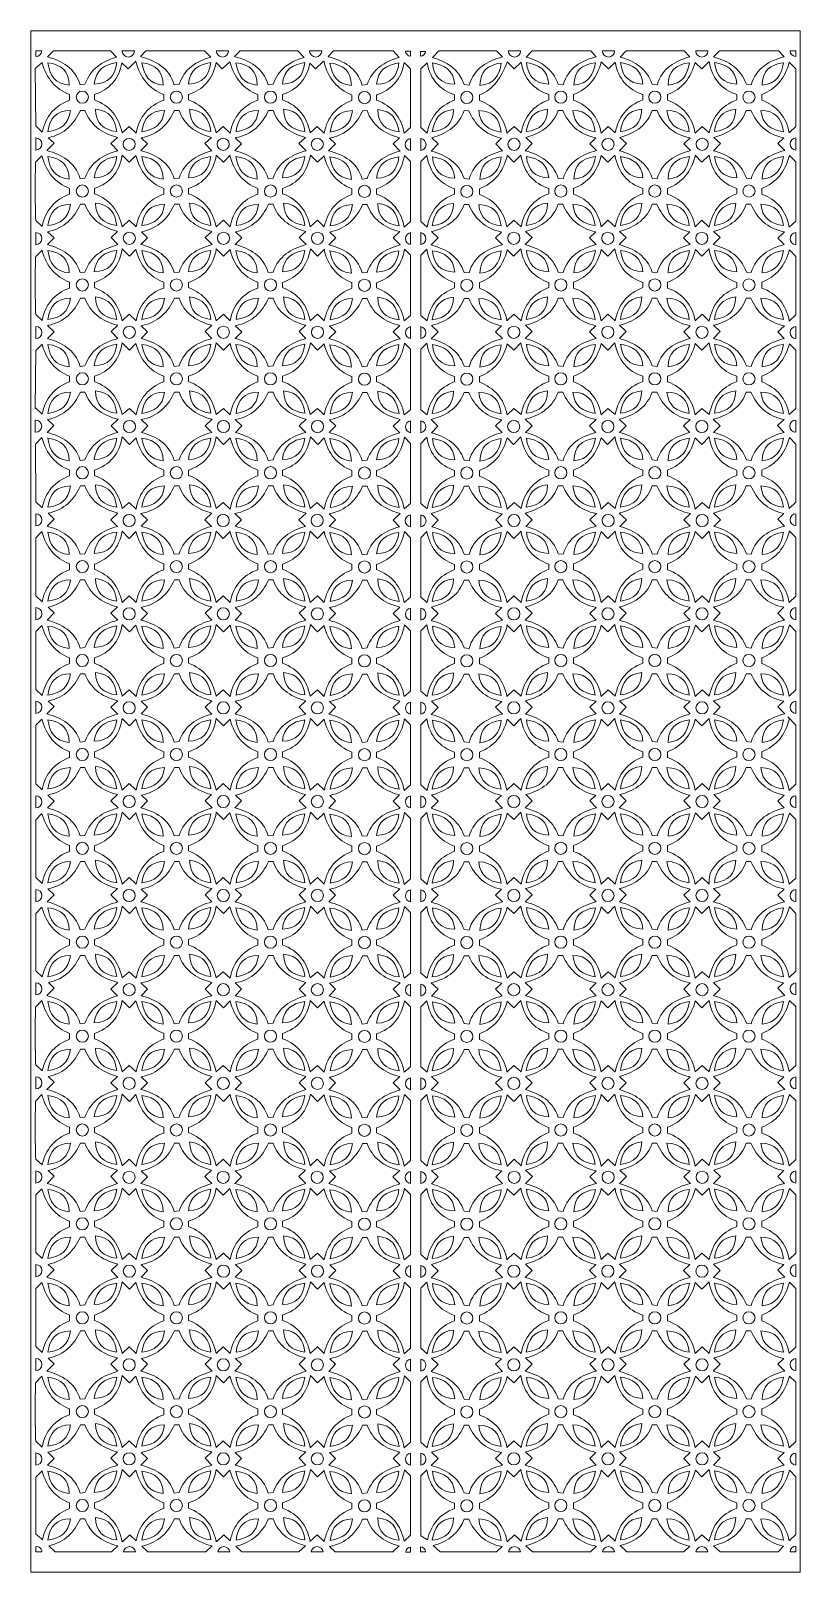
# Model space of a CAD drawing. Header units: centimetres. Extents: x -7.7 to 6.4, y -14.2 to 13.9.
import ezdxf

# ---------------------------------------------------------------- set-up
doc = ezdxf.new("R2010")
doc.units = ezdxf.units.CM
doc.header["$MEASUREMENT"] = 0
doc.layers.add('layer 1', color=7, linetype='Continuous')

msp = doc.modelspace()

# ---------------------------------------------------------------- linework, layer by layer
at = {"layer": 'layer 1', "color": 225, "lineweight": 9}
for points, knots in [([(-7.6778, -14.24696), (-7.6778, -5.44101), (-7.6778, 4.7382), (-7.6778, 13.91613), (-7.6778, 13.91613), (-7.6778, 13.91613), (6.39026, 13.91613), (6.39026, 13.91613), (6.39026, 13.91613), (6.39026, 5.27622), (6.39026, -5.18229), (6.39026, -14.24696), (6.39026, -14.24696), (6.39026, -14.24696), (-7.6778, -14.24696), (-7.6778, -14.24696)], [0, 0, 0, 0, 0.2, 0.2, 0.2, 0.2, 0.4, 0.4, 0.4, 0.4, 0.6, 0.6, 0.6, 0.6, 1, 1, 1, 1]), ([(-7.58512, 13.54773), (-7.58512, 13.54773), (-7.58512, 13.54773), (-7.58512, 13.54773), (-7.58512, 13.54773), (-7.58512, 13.54773), (-7.47465, 13.54773), (-7.47465, 13.54773), (-7.47465, 13.54773), (-7.48004, 13.49156), (-7.52759, 13.4474), (-7.58512, 13.4474), (-7.58512, 13.4474), (-7.58512, 13.4474), (-7.58512, 13.54773), (-7.58512, 13.54773)], [0, 0, 0, 0, 0.2, 0.2, 0.2, 0.2, 0.4, 0.4, 0.4, 0.4, 0.6, 0.6, 0.6, 0.6, 1, 1, 1, 1]), ([(-7.26348, 13.54773), (-7.26348, 13.54773), (-6.22012, 13.54773), (-6.22012, 13.54773), (-6.22012, 13.54773), (-6.22012, 13.54773), (-6.10901, 13.43448), (-6.10901, 13.43448), (-6.10901, 13.43448), (-6.37992, 13.35286), (-6.58358, 13.22741), (-6.68785, 12.93953), (-6.68785, 12.93953), (-6.68785, 12.93953), (-6.77705, 12.92929), (-6.77705, 12.92929), (-6.77705, 12.92929), (-6.86923, 13.23728), (-7.10621, 13.36569), (-7.37045, 13.43942), (-7.37045, 13.43942), (-7.37045, 13.43942), (-7.26348, 13.54773), (-7.26348, 13.54773)], [0, 0, 0, 0, 0.14285714, 0.14285714, 0.14285714, 0.14285714, 0.28571429, 0.28571429, 0.28571429, 0.28571429, 0.42857143, 0.42857143, 0.42857143, 0.42857143, 0.57142857, 0.57142857, 0.57142857, 0.57142857, 0.71428571, 0.71428571, 0.71428571, 0.71428571, 1, 1, 1, 1]), ([(-6.0058, 13.54773), (-6.0058, 13.54773), (-5.78386, 13.54773), (-5.78386, 13.54773), (-5.78386, 13.54773), (-5.78385, 13.54746), (-5.78385, 13.5472), (-5.78385, 13.54693), (-5.78385, 13.54693), (-5.78385, 13.4858), (-5.8337, 13.43595), (-5.89483, 13.43595), (-5.89483, 13.43595), (-5.95596, 13.43595), (-6.00581, 13.4858), (-6.00581, 13.54693), (-6.00581, 13.54693), (-6.00581, 13.5472), (-6.00581, 13.54746), (-6.0058, 13.54773)], [0, 0, 0, 0, 0.16666667, 0.16666667, 0.16666667, 0.16666667, 0.33333333, 0.33333333, 0.33333333, 0.33333333, 0.5, 0.5, 0.5, 0.5, 0.66666667, 0.66666667, 0.66666667, 0.66666667, 1, 1, 1, 1]), ([(-5.57235, 13.54773), (-5.57235, 13.54773), (-4.49976, 13.54773), (-4.49976, 13.54773), (-4.49976, 13.54773), (-4.49976, 13.54773), (-4.38875, 13.43459), (-4.38875, 13.43459), (-4.38875, 13.43459), (-4.65984, 13.35298), (-4.86363, 13.22753), (-4.96795, 12.93953), (-4.96795, 12.93953), (-4.96795, 12.93953), (-5.05715, 12.92929), (-5.05715, 12.92929), (-5.05715, 12.92929), (-5.15196, 13.24606), (-5.39994, 13.37287), (-5.67322, 13.4456), (-5.67322, 13.4456), (-5.67322, 13.4456), (-5.57235, 13.54773), (-5.57235, 13.54773)], [0, 0, 0, 0, 0.14285714, 0.14285714, 0.14285714, 0.14285714, 0.28571429, 0.28571429, 0.28571429, 0.28571429, 0.42857143, 0.42857143, 0.42857143, 0.42857143, 0.57142857, 0.57142857, 0.57142857, 0.57142857, 0.71428571, 0.71428571, 0.71428571, 0.71428571, 1, 1, 1, 1]), ([(-4.28544, 13.54773), (-4.28544, 13.54773), (-4.06349, 13.54773), (-4.06349, 13.54773), (-4.06349, 13.54773), (-4.06349, 13.54746), (-4.06349, 13.5472), (-4.06349, 13.54693), (-4.06349, 13.54693), (-4.06349, 13.4858), (-4.11334, 13.43595), (-4.17446, 13.43595), (-4.17446, 13.43595), (-4.2356, 13.43595), (-4.28545, 13.4858), (-4.28545, 13.54693), (-4.28545, 13.54693), (-4.28545, 13.5472), (-4.28544, 13.54746), (-4.28544, 13.54773)], [0, 0, 0, 0, 0.16666667, 0.16666667, 0.16666667, 0.16666667, 0.33333333, 0.33333333, 0.33333333, 0.33333333, 0.5, 0.5, 0.5, 0.5, 0.66666667, 0.66666667, 0.66666667, 0.66666667, 1, 1, 1, 1]), ([(-3.85199, 13.54773), (-3.85199, 13.54773), (-2.79374, 13.54773), (-2.79374, 13.54773), (-2.79374, 13.54773), (-2.79374, 13.54773), (-2.67954, 13.43133), (-2.67954, 13.43133), (-2.67954, 13.43133), (-2.94529, 13.34964), (-3.1451, 13.22374), (-3.24804, 12.93953), (-3.24804, 12.93953), (-3.24804, 12.93953), (-3.33724, 12.92929), (-3.33724, 12.92929), (-3.33724, 12.92929), (-3.43201, 13.24592), (-3.67982, 13.37276), (-3.95296, 13.4455), (-3.95296, 13.4455), (-3.95296, 13.4455), (-3.85199, 13.54773), (-3.85199, 13.54773)], [0, 0, 0, 0, 0.14285714, 0.14285714, 0.14285714, 0.14285714, 0.28571429, 0.28571429, 0.28571429, 0.28571429, 0.42857143, 0.42857143, 0.42857143, 0.42857143, 0.57142857, 0.57142857, 0.57142857, 0.57142857, 0.71428571, 0.71428571, 0.71428571, 0.71428571, 1, 1, 1, 1]), ([(-2.57942, 13.54773), (-2.57942, 13.54773), (-2.35748, 13.54773), (-2.35748, 13.54773), (-2.35748, 13.54773), (-2.35747, 13.54746), (-2.35747, 13.5472), (-2.35747, 13.54693), (-2.35747, 13.54693), (-2.35747, 13.4858), (-2.40732, 13.43595), (-2.46845, 13.43595), (-2.46845, 13.43595), (-2.52958, 13.43595), (-2.57943, 13.4858), (-2.57943, 13.54693), (-2.57943, 13.54693), (-2.57943, 13.5472), (-2.57943, 13.54746), (-2.57942, 13.54773)], [0, 0, 0, 0, 0.16666667, 0.16666667, 0.16666667, 0.16666667, 0.33333333, 0.33333333, 0.33333333, 0.33333333, 0.5, 0.5, 0.5, 0.5, 0.66666667, 0.66666667, 0.66666667, 0.66666667, 1, 1, 1, 1]), ([(-2.14597, 13.54773), (-2.14597, 13.54773), (-1.05414, 13.54773), (-1.05414, 13.54773), (-1.05414, 13.54773), (-1.05414, 13.54773), (-0.94015, 13.43154), (-0.94015, 13.43154), (-0.94015, 13.43154), (-1.21561, 13.35), (-1.42269, 13.22498), (-1.52814, 12.93387), (-1.52814, 12.93387), (-1.52814, 12.93387), (-1.61734, 12.92363), (-1.61734, 12.92363), (-1.61734, 12.92363), (-1.71234, 13.24104), (-1.96113, 13.36773), (-2.23507, 13.44038), (-2.23507, 13.44038), (-2.23732, 13.44385), (-2.23984, 13.44704), (-2.24259, 13.44991), (-2.24259, 13.44991), (-2.24259, 13.44991), (-2.14597, 13.54773), (-2.14597, 13.54773)], [0, 0, 0, 0, 0.125, 0.125, 0.125, 0.125, 0.25, 0.25, 0.25, 0.25, 0.375, 0.375, 0.375, 0.375, 0.5, 0.5, 0.5, 0.5, 0.625, 0.625, 0.625, 0.625, 0.75, 0.75, 0.75, 0.75, 1, 1, 1, 1]), ([(-0.73485, 13.54462), (-0.73485, 13.54462), (-0.82455, 13.54462), (-0.82455, 13.54462), (-0.82455, 13.54462), (-0.82455, 13.49522), (-0.78425, 13.45493), (-0.73485, 13.45493), (-0.73485, 13.45493), (-0.73485, 13.45493), (-0.73485, 13.54462), (-0.73485, 13.54462)], [0, 0, 0, 0, 0.25, 0.25, 0.25, 0.25, 0.5, 0.5, 0.5, 0.5, 1, 1, 1, 1]), ([(-0.55213, 13.5413), (-0.55213, 13.5413), (-0.46243, 13.5413), (-0.46243, 13.5413), (-0.46243, 13.5413), (-0.46243, 13.4919), (-0.50273, 13.4516), (-0.55213, 13.4516), (-0.55213, 13.4516), (-0.55213, 13.4516), (-0.55213, 13.5413), (-0.55213, 13.5413)], [0, 0, 0, 0, 0.25, 0.25, 0.25, 0.25, 0.5, 0.5, 0.5, 0.5, 1, 1, 1, 1]), ([(-0.21778, 13.54773), (-0.21778, 13.54773), (0.8398, 13.54773), (0.8398, 13.54773), (0.8398, 13.54773), (0.8398, 13.54773), (0.94669, 13.43878), (0.94669, 13.43878), (0.94669, 13.43878), (0.67511, 13.36587), (0.42922, 13.23874), (0.33491, 12.92363), (0.33491, 12.92363), (0.33491, 12.92363), (0.24571, 12.93387), (0.24571, 12.93387), (0.24571, 12.93387), (0.14123, 13.22232), (-0.06304, 13.34771), (-0.33475, 13.42931), (-0.33475, 13.42931), (-0.33475, 13.42931), (-0.21778, 13.54773), (-0.21778, 13.54773)], [0, 0, 0, 0, 0.14285714, 0.14285714, 0.14285714, 0.14285714, 0.28571429, 0.28571429, 0.28571429, 0.28571429, 0.42857143, 0.42857143, 0.42857143, 0.42857143, 0.57142857, 0.57142857, 0.57142857, 0.57142857, 0.71428571, 0.71428571, 0.71428571, 0.71428571, 1, 1, 1, 1]), ([(1.05412, 13.54773), (1.05412, 13.54773), (1.27607, 13.54773), (1.27607, 13.54773), (1.27607, 13.54773), (1.27607, 13.54746), (1.27608, 13.5472), (1.27608, 13.54693), (1.27608, 13.54693), (1.27608, 13.4858), (1.22622, 13.43595), (1.1651, 13.43595), (1.1651, 13.43595), (1.10397, 13.43595), (1.05411, 13.4858), (1.05411, 13.54693), (1.05411, 13.54693), (1.05411, 13.5472), (1.05412, 13.54746), (1.05412, 13.54773)], [0, 0, 0, 0, 0.16666667, 0.16666667, 0.16666667, 0.16666667, 0.33333333, 0.33333333, 0.33333333, 0.33333333, 0.5, 0.5, 0.5, 0.5, 0.66666667, 0.66666667, 0.66666667, 0.66666667, 1, 1, 1, 1]), ([(1.48757, 13.54773), (1.48757, 13.54773), (2.56017, 13.54773), (2.56017, 13.54773), (2.56017, 13.54773), (2.56017, 13.54773), (2.66256, 13.44337), (2.66256, 13.44337), (2.66256, 13.44337), (2.39258, 13.37027), (2.14866, 13.24284), (2.05482, 12.92929), (2.05482, 12.92929), (2.05482, 12.92929), (1.96561, 12.93953), (1.96561, 12.93953), (1.96561, 12.93953), (1.86025, 13.23042), (1.65338, 13.35547), (1.37823, 13.43702), (1.37823, 13.43702), (1.37823, 13.43702), (1.48757, 13.54773), (1.48757, 13.54773)], [0, 0, 0, 0, 0.14285714, 0.14285714, 0.14285714, 0.14285714, 0.28571429, 0.28571429, 0.28571429, 0.28571429, 0.42857143, 0.42857143, 0.42857143, 0.42857143, 0.57142857, 0.57142857, 0.57142857, 0.57142857, 0.71428571, 0.71428571, 0.71428571, 0.71428571, 1, 1, 1, 1]), ([(2.77449, 13.54773), (2.77449, 13.54773), (2.99643, 13.54773), (2.99643, 13.54773), (2.99643, 13.54773), (2.99643, 13.54746), (2.99644, 13.5472), (2.99644, 13.54693), (2.99644, 13.54693), (2.99644, 13.4858), (2.94659, 13.43595), (2.88546, 13.43595), (2.88546, 13.43595), (2.82433, 13.43595), (2.77448, 13.4858), (2.77448, 13.54693), (2.77448, 13.54693), (2.77448, 13.5472), (2.77448, 13.54746), (2.77449, 13.54773)], [0, 0, 0, 0, 0.16666667, 0.16666667, 0.16666667, 0.16666667, 0.33333333, 0.33333333, 0.33333333, 0.33333333, 0.5, 0.5, 0.5, 0.5, 0.66666667, 0.66666667, 0.66666667, 0.66666667, 1, 1, 1, 1]), ([(3.20794, 13.54773), (3.20794, 13.54773), (4.26618, 13.54773), (4.26618, 13.54773), (4.26618, 13.54773), (4.26618, 13.54773), (4.37152, 13.44036), (4.37152, 13.44036), (4.37152, 13.44036), (4.10591, 13.36679), (3.8673, 13.2386), (3.77472, 12.92929), (3.77472, 12.92929), (3.77472, 12.92929), (3.68552, 12.93953), (3.68552, 12.93953), (3.68552, 12.93953), (3.5802, 13.2303), (3.37347, 13.35537), (3.09849, 13.43692), (3.09849, 13.43692), (3.09849, 13.43692), (3.20794, 13.54773), (3.20794, 13.54773)], [0, 0, 0, 0, 0.14285714, 0.14285714, 0.14285714, 0.14285714, 0.28571429, 0.28571429, 0.28571429, 0.28571429, 0.42857143, 0.42857143, 0.42857143, 0.42857143, 0.57142857, 0.57142857, 0.57142857, 0.57142857, 0.71428571, 0.71428571, 0.71428571, 0.71428571, 1, 1, 1, 1]), ([(4.4805, 13.54773), (4.4805, 13.54773), (4.70245, 13.54773), (4.70245, 13.54773), (4.70245, 13.54773), (4.70245, 13.54746), (4.70246, 13.5472), (4.70246, 13.54693), (4.70246, 13.54693), (4.70246, 13.4858), (4.6526, 13.43595), (4.59148, 13.43595), (4.59148, 13.43595), (4.53035, 13.43595), (4.48049, 13.4858), (4.48049, 13.54693), (4.48049, 13.54693), (4.48049, 13.5472), (4.4805, 13.54746), (4.4805, 13.54773)], [0, 0, 0, 0, 0.16666667, 0.16666667, 0.16666667, 0.16666667, 0.33333333, 0.33333333, 0.33333333, 0.33333333, 0.5, 0.5, 0.5, 0.5, 0.66666667, 0.66666667, 0.66666667, 0.66666667, 1, 1, 1, 1]), ([(4.91395, 13.54773), (4.91395, 13.54773), (5.99086, 13.54773), (5.99086, 13.54773), (5.99086, 13.54773), (5.99086, 13.54773), (6.09518, 13.44139), (6.09518, 13.44139), (6.09518, 13.44139), (5.82807, 13.36798), (5.58763, 13.24006), (5.49462, 12.92929), (5.49462, 12.92929), (5.49462, 12.92929), (5.40542, 12.93953), (5.40542, 12.93953), (5.40542, 12.93953), (5.29873, 13.23408), (5.08798, 13.35859), (4.80762, 13.44008), (4.80762, 13.44008), (4.80762, 13.44008), (4.91395, 13.54773), (4.91395, 13.54773)], [0, 0, 0, 0, 0.14285714, 0.14285714, 0.14285714, 0.14285714, 0.28571429, 0.28571429, 0.28571429, 0.28571429, 0.42857143, 0.42857143, 0.42857143, 0.42857143, 0.57142857, 0.57142857, 0.57142857, 0.57142857, 0.71428571, 0.71428571, 0.71428571, 0.71428571, 1, 1, 1, 1]), ([(6.20538, 13.54773), (6.20538, 13.54773), (6.30887, 13.54773), (6.30887, 13.54773), (6.30887, 13.54773), (6.30887, 13.54773), (6.30887, 13.44702), (6.30887, 13.44702), (6.30887, 13.44702), (6.25433, 13.45046), (6.21027, 13.49359), (6.20538, 13.54773)], [0, 0, 0, 0, 0.25, 0.25, 0.25, 0.25, 0.5, 0.5, 0.5, 0.5, 1, 1, 1, 1]), ([(-7.59599, 13.22809), (-7.59599, 13.22809), (-7.47195, 13.33666), (-7.47195, 13.33666), (-7.47195, 13.33666), (-7.38858, 13.03959), (-7.22982, 12.85582), (-6.96836, 12.75245), (-6.96836, 12.75245), (-6.96836, 12.75245), (-6.96827, 12.64807), (-6.96827, 12.64807), (-6.96827, 12.64807), (-7.2336, 12.55134), (-7.41263, 12.35213), (-7.4683, 12.06752), (-7.4683, 12.06752), (-7.4683, 12.06752), (-7.58432, 12.17723), (-7.58432, 12.17723), (-7.58432, 12.17723), (-7.58432, 12.17723), (-7.59599, 13.22809), (-7.59599, 13.22809)], [0, 0, 0, 0, 0.14285714, 0.14285714, 0.14285714, 0.14285714, 0.28571429, 0.28571429, 0.28571429, 0.28571429, 0.42857143, 0.42857143, 0.42857143, 0.42857143, 0.57142857, 0.57142857, 0.57142857, 0.57142857, 0.71428571, 0.71428571, 0.71428571, 0.71428571, 1, 1, 1, 1]), ([(-7.36706, 13.33311), (-7.33176, 13.10544), (-7.2377, 12.95101), (-6.97613, 12.92277), (-6.97613, 12.92277), (-6.98628, 13.18332), (-7.11226, 13.29909), (-7.36706, 13.33311)], [0, 0, 0, 0, 0.33333333, 0.33333333, 0.33333333, 0.33333333, 1, 1, 1, 1]), ([(-6.10639, 13.33543), (-6.33406, 13.30014), (-6.48849, 13.20609), (-6.51674, 12.94451), (-6.51674, 12.94451), (-6.25618, 12.95465), (-6.14041, 13.08065), (-6.10639, 13.33543)], [0, 0, 0, 0, 0.33333333, 0.33333333, 0.33333333, 0.33333333, 1, 1, 1, 1]), ([(-6.00855, 12.04988), (-6.00855, 12.04988), (-5.88043, 12.17103), (-5.88043, 12.17103), (-5.88043, 12.17103), (-5.88043, 12.17103), (-5.75183, 12.04894), (-5.75183, 12.04894), (-5.75183, 12.04894), (-5.70042, 12.34346), (-5.51943, 12.54926), (-5.24837, 12.64807), (-5.24837, 12.64807), (-5.24837, 12.64807), (-5.24846, 12.75245), (-5.24846, 12.75245), (-5.24846, 12.75245), (-5.51448, 12.85762), (-5.6742, 13.04603), (-5.75636, 13.35233), (-5.75636, 13.35233), (-5.75636, 13.35233), (-5.75621, 13.3525), (-5.75621, 13.3525), (-5.75621, 13.3525), (-5.75621, 13.3525), (-5.75885, 13.35891), (-5.75885, 13.35891), (-5.75885, 13.35891), (-5.75885, 13.35891), (-5.89732, 13.21871), (-5.89732, 13.21871), (-5.89732, 13.21871), (-5.89732, 13.21871), (-6.01064, 13.33421), (-6.01064, 13.33421), (-6.01064, 13.33421), (-6.07014, 13.02757), (-6.24745, 12.84282), (-6.51423, 12.75062), (-6.51423, 12.75062), (-6.51423, 12.75062), (-6.51423, 12.65585), (-6.51423, 12.65585), (-6.51423, 12.65585), (-6.22723, 12.54404), (-6.07172, 12.35126), (-6.00929, 12.05103), (-6.00929, 12.05103), (-6.00929, 12.05103), (-6.00855, 12.04988), (-6.00855, 12.04988)], [0, 0, 0, 0, 0.07142857, 0.07142857, 0.07142857, 0.07142857, 0.14285714, 0.14285714, 0.14285714, 0.14285714, 0.21428571, 0.21428571, 0.21428571, 0.21428571, 0.28571429, 0.28571429, 0.28571429, 0.28571429, 0.35714286, 0.35714286, 0.35714286, 0.35714286, 0.42857143, 0.42857143, 0.42857143, 0.42857143, 0.5, 0.5, 0.5, 0.5, 0.57142857, 0.57142857, 0.57142857, 0.57142857, 0.64285714, 0.64285714, 0.64285714, 0.64285714, 0.71428571, 0.71428571, 0.71428571, 0.71428571, 0.78571429, 0.78571429, 0.78571429, 0.78571429, 0.85714286, 0.85714286, 0.85714286, 0.85714286, 1, 1, 1, 1]), ([(-5.64715, 13.33311), (-5.61186, 13.10544), (-5.5178, 12.95101), (-5.25622, 12.92277), (-5.25622, 12.92277), (-5.26637, 13.18332), (-5.39236, 13.29909), (-5.64715, 13.33311)], [0, 0, 0, 0, 0.33333333, 0.33333333, 0.33333333, 0.33333333, 1, 1, 1, 1]), ([(-4.38649, 13.33543), (-4.61416, 13.30014), (-4.76859, 13.20609), (-4.79683, 12.94451), (-4.79683, 12.94451), (-4.53628, 12.95465), (-4.42051, 13.08065), (-4.38649, 13.33543)], [0, 0, 0, 0, 0.33333333, 0.33333333, 0.33333333, 0.33333333, 1, 1, 1, 1]), ([(-4.17696, 13.21871), (-4.17696, 13.21871), (-4.29066, 13.3346), (-4.29066, 13.3346), (-4.29066, 13.3346), (-4.35009, 13.02772), (-4.52744, 12.84286), (-4.79433, 12.75062), (-4.79433, 12.75062), (-4.79433, 12.75062), (-4.79433, 12.65585), (-4.79433, 12.65585), (-4.79433, 12.65585), (-4.50733, 12.54404), (-4.35182, 12.35126), (-4.28939, 12.05103), (-4.28939, 12.05103), (-4.28939, 12.05103), (-4.16053, 12.17103), (-4.16053, 12.17103), (-4.16053, 12.17103), (-4.16053, 12.17103), (-4.03192, 12.04894), (-4.03192, 12.04894), (-4.03192, 12.04894), (-3.98052, 12.34346), (-3.79953, 12.54926), (-3.52846, 12.64807), (-3.52846, 12.64807), (-3.52846, 12.64807), (-3.52855, 12.75245), (-3.52855, 12.75245), (-3.52855, 12.75245), (-3.79457, 12.85762), (-3.9543, 13.04603), (-4.03645, 13.35233), (-4.03645, 13.35233), (-4.03645, 13.35233), (-4.17696, 13.21871), (-4.17696, 13.21871)], [0, 0, 0, 0, 0.09090909, 0.09090909, 0.09090909, 0.09090909, 0.18181818, 0.18181818, 0.18181818, 0.18181818, 0.27272727, 0.27272727, 0.27272727, 0.27272727, 0.36363636, 0.36363636, 0.36363636, 0.36363636, 0.45454545, 0.45454545, 0.45454545, 0.45454545, 0.54545455, 0.54545455, 0.54545455, 0.54545455, 0.63636364, 0.63636364, 0.63636364, 0.63636364, 0.72727273, 0.72727273, 0.72727273, 0.72727273, 0.81818182, 0.81818182, 0.81818182, 0.81818182, 1, 1, 1, 1]), ([(-3.92725, 13.33311), (-3.89195, 13.10544), (-3.79789, 12.95101), (-3.53632, 12.92277), (-3.53632, 12.92277), (-3.54647, 13.18332), (-3.67245, 13.29909), (-3.92725, 13.33311)], [0, 0, 0, 0, 0.33333333, 0.33333333, 0.33333333, 0.33333333, 1, 1, 1, 1]), ([(-2.66659, 13.33543), (-2.89425, 13.30014), (-3.04868, 13.20609), (-3.07693, 12.94451), (-3.07693, 12.94451), (-2.81637, 12.95465), (-2.70061, 13.08065), (-2.66659, 13.33543)], [0, 0, 0, 0, 0.33333333, 0.33333333, 0.33333333, 0.33333333, 1, 1, 1, 1]), ([(-2.31644, 13.3468), (-2.31644, 13.3468), (-2.31655, 13.34667), (-2.31655, 13.34667), (-2.31655, 13.34667), (-2.2344, 13.04037), (-2.07467, 12.85196), (-1.80865, 12.74679), (-1.80865, 12.74679), (-1.80865, 12.74679), (-1.80856, 12.64241), (-1.80856, 12.64241), (-1.80856, 12.64241), (-2.07813, 12.54414), (-2.25864, 12.34007), (-2.31118, 12.04814), (-2.31118, 12.04814), (-2.31118, 12.04814), (-2.44062, 12.17103), (-2.44062, 12.17103), (-2.44062, 12.17103), (-2.44062, 12.17103), (-2.56949, 12.05103), (-2.56949, 12.05103), (-2.56949, 12.05103), (-2.63192, 12.35126), (-2.78743, 12.54404), (-3.07442, 12.65585), (-3.07442, 12.65585), (-3.07442, 12.65585), (-3.07442, 12.75062), (-3.07442, 12.75062), (-3.07442, 12.75062), (-2.81096, 12.84167), (-2.63476, 13.02301), (-2.57312, 13.32286), (-2.57312, 13.32286), (-2.57312, 13.32286), (-2.47094, 13.21871), (-2.47094, 13.21871), (-2.47094, 13.21871), (-2.47094, 13.21871), (-2.32729, 13.36415), (-2.32729, 13.36415), (-2.32729, 13.36415), (-2.32443, 13.35767), (-2.32076, 13.35182), (-2.31644, 13.3468)], [0, 0, 0, 0, 0.07692308, 0.07692308, 0.07692308, 0.07692308, 0.15384615, 0.15384615, 0.15384615, 0.15384615, 0.23076923, 0.23076923, 0.23076923, 0.23076923, 0.30769231, 0.30769231, 0.30769231, 0.30769231, 0.38461538, 0.38461538, 0.38461538, 0.38461538, 0.46153846, 0.46153846, 0.46153846, 0.46153846, 0.53846154, 0.53846154, 0.53846154, 0.53846154, 0.61538462, 0.61538462, 0.61538462, 0.61538462, 0.69230769, 0.69230769, 0.69230769, 0.69230769, 0.76923077, 0.76923077, 0.76923077, 0.76923077, 0.84615385, 0.84615385, 0.84615385, 0.84615385, 1, 1, 1, 1]), ([(-2.20734, 13.32745), (-2.17205, 13.09978), (-2.07799, 12.94535), (-1.81641, 12.91711), (-1.81641, 12.91711), (-1.82656, 13.17766), (-1.95255, 13.29343), (-2.20734, 13.32745)], [0, 0, 0, 0, 0.33333333, 0.33333333, 0.33333333, 0.33333333, 1, 1, 1, 1]), ([(-0.94668, 13.32977), (-1.17435, 13.29448), (-1.32878, 13.20043), (-1.35703, 12.93885), (-1.35703, 12.93885), (-1.09647, 12.94899), (-0.9807, 13.07499), (-0.94668, 13.32977)], [0, 0, 0, 0, 0.33333333, 0.33333333, 0.33333333, 0.33333333, 1, 1, 1, 1]), ([(-0.73711, 13.22459), (-0.73711, 13.22459), (-0.84904, 13.33867), (-0.84904, 13.33867), (-0.84904, 13.33867), (-0.90658, 13.02598), (-1.08482, 12.83816), (-1.35452, 12.74496), (-1.35452, 12.74496), (-1.35452, 12.74496), (-1.35452, 12.65019), (-1.35452, 12.65019), (-1.35452, 12.65019), (-1.06752, 12.53838), (-0.91201, 12.3456), (-0.84958, 12.04537), (-0.84958, 12.04537), (-0.84958, 12.04537), (-0.73711, 12.14987), (-0.73711, 12.14987), (-0.73711, 12.14987), (-0.73711, 12.14987), (-0.73711, 13.22459), (-0.73711, 13.22459)], [0, 0, 0, 0, 0.14285714, 0.14285714, 0.14285714, 0.14285714, 0.28571429, 0.28571429, 0.28571429, 0.28571429, 0.42857143, 0.42857143, 0.42857143, 0.42857143, 0.57142857, 0.57142857, 0.57142857, 0.57142857, 0.71428571, 0.71428571, 0.71428571, 0.71428571, 1, 1, 1, 1]), ([(-0.54531, 13.22132), (-0.54531, 13.22132), (-0.54531, 12.14987), (-0.54531, 12.14987), (-0.54531, 12.14987), (-0.54531, 12.14987), (-0.43285, 12.04537), (-0.43285, 12.04537), (-0.43285, 12.04537), (-0.37042, 12.3456), (-0.21491, 12.53838), (0.07209, 12.65019), (0.07209, 12.65019), (0.07209, 12.65019), (0.07209, 12.74496), (0.07209, 12.74496), (0.07209, 12.74496), (-0.19536, 12.83739), (-0.3729, 13.02285), (-0.43196, 13.33088), (-0.43196, 13.33088), (-0.43196, 13.33088), (-0.54531, 13.22132), (-0.54531, 13.22132)], [0, 0, 0, 0, 0.14285714, 0.14285714, 0.14285714, 0.14285714, 0.28571429, 0.28571429, 0.28571429, 0.28571429, 0.42857143, 0.42857143, 0.42857143, 0.42857143, 0.57142857, 0.57142857, 0.57142857, 0.57142857, 0.71428571, 0.71428571, 0.71428571, 0.71428571, 1, 1, 1, 1]), ([(-0.33575, 13.32977), (-0.10808, 13.29448), (0.04635, 13.20043), (0.0746, 12.93885), (0.0746, 12.93885), (-0.18596, 12.94899), (-0.30173, 13.07499), (-0.33575, 13.32977)], [0, 0, 0, 0, 0.33333333, 0.33333333, 0.33333333, 0.33333333, 1, 1, 1, 1]), ([(1.03501, 13.34876), (1.03501, 13.34876), (1.1626, 13.21871), (1.1626, 13.21871), (1.1626, 13.21871), (1.1626, 13.21871), (1.28653, 13.34417), (1.28653, 13.34417), (1.28653, 13.34417), (1.3441, 13.03157), (1.52234, 12.84381), (1.79199, 12.75062), (1.79199, 12.75062), (1.79199, 12.75062), (1.79199, 12.65585), (1.79199, 12.65585), (1.79199, 12.65585), (1.505, 12.54404), (1.34949, 12.35126), (1.28706, 12.05103), (1.28706, 12.05103), (1.28706, 12.05103), (1.15819, 12.17103), (1.15819, 12.17103), (1.15819, 12.17103), (1.15819, 12.17103), (1.02876, 12.04814), (1.02876, 12.04814), (1.02876, 12.04814), (0.97622, 12.34007), (0.7957, 12.54414), (0.52613, 12.64241), (0.52613, 12.64241), (0.52613, 12.64241), (0.52622, 12.74679), (0.52622, 12.74679), (0.52622, 12.74679), (0.79212, 12.85192), (0.91584, 13.05222), (1.03401, 13.34626), (1.03401, 13.34626), (1.03401, 13.34626), (1.03501, 13.34876), (1.03501, 13.34876)], [0, 0, 0, 0, 0.08333333, 0.08333333, 0.08333333, 0.08333333, 0.16666667, 0.16666667, 0.16666667, 0.16666667, 0.25, 0.25, 0.25, 0.25, 0.33333333, 0.33333333, 0.33333333, 0.33333333, 0.41666667, 0.41666667, 0.41666667, 0.41666667, 0.5, 0.5, 0.5, 0.5, 0.58333333, 0.58333333, 0.58333333, 0.58333333, 0.66666667, 0.66666667, 0.66666667, 0.66666667, 0.75, 0.75, 0.75, 0.75, 0.83333333, 0.83333333, 0.83333333, 0.83333333, 1, 1, 1, 1]), ([(0.92492, 13.32745), (0.88962, 13.09978), (0.79556, 12.94535), (0.53398, 12.91711), (0.53398, 12.91711), (0.54414, 13.17766), (0.67012, 13.29343), (0.92492, 13.32745)], [0, 0, 0, 0, 0.33333333, 0.33333333, 0.33333333, 0.33333333, 1, 1, 1, 1]), ([(1.38416, 13.33543), (1.61183, 13.30014), (1.76626, 13.20609), (1.7945, 12.94451), (1.7945, 12.94451), (1.53394, 12.95465), (1.41818, 13.08065), (1.38416, 13.33543)], [0, 0, 0, 0, 0.33333333, 0.33333333, 0.33333333, 0.33333333, 1, 1, 1, 1]), ([(2.88297, 13.21871), (2.88297, 13.21871), (2.75356, 13.35062), (2.75356, 13.35062), (2.75356, 13.35062), (2.67127, 13.04534), (2.51165, 12.85742), (2.24613, 12.75245), (2.24613, 12.75245), (2.24613, 12.75245), (2.24604, 12.64807), (2.24604, 12.64807), (2.24604, 12.64807), (2.5171, 12.54926), (2.69809, 12.34346), (2.74949, 12.04894), (2.74949, 12.04894), (2.74949, 12.04894), (2.8781, 12.17103), (2.8781, 12.17103), (2.8781, 12.17103), (2.8781, 12.17103), (3.00696, 12.05103), (3.00696, 12.05103), (3.00696, 12.05103), (3.06939, 12.35126), (3.2249, 12.54404), (3.5119, 12.65585), (3.5119, 12.65585), (3.5119, 12.65585), (3.5119, 12.75062), (3.5119, 12.75062), (3.5119, 12.75062), (3.24236, 12.84377), (3.06416, 13.03142), (3.0065, 13.34378), (3.0065, 13.34378), (3.0065, 13.34378), (2.88297, 13.21871), (2.88297, 13.21871)], [0, 0, 0, 0, 0.09090909, 0.09090909, 0.09090909, 0.09090909, 0.18181818, 0.18181818, 0.18181818, 0.18181818, 0.27272727, 0.27272727, 0.27272727, 0.27272727, 0.36363636, 0.36363636, 0.36363636, 0.36363636, 0.45454545, 0.45454545, 0.45454545, 0.45454545, 0.54545455, 0.54545455, 0.54545455, 0.54545455, 0.63636364, 0.63636364, 0.63636364, 0.63636364, 0.72727273, 0.72727273, 0.72727273, 0.72727273, 0.81818182, 0.81818182, 0.81818182, 0.81818182, 1, 1, 1, 1]), ([(2.64482, 13.33311), (2.60953, 13.10544), (2.51547, 12.95101), (2.25389, 12.92277), (2.25389, 12.92277), (2.26404, 13.18332), (2.39003, 13.29909), (2.64482, 13.33311)], [0, 0, 0, 0, 0.33333333, 0.33333333, 0.33333333, 0.33333333, 1, 1, 1, 1]), ([(3.10406, 13.33543), (3.33173, 13.30014), (3.48616, 13.20609), (3.51441, 12.94451), (3.51441, 12.94451), (3.25385, 12.95465), (3.13808, 13.08065), (3.10406, 13.33543)], [0, 0, 0, 0, 0.33333333, 0.33333333, 0.33333333, 0.33333333, 1, 1, 1, 1]), ([(4.58898, 13.21871), (4.58898, 13.21871), (4.47043, 13.33955), (4.47043, 13.33955), (4.47043, 13.33955), (4.38727, 13.04078), (4.22833, 12.85615), (3.96603, 12.75245), (3.96603, 12.75245), (3.96603, 12.75245), (3.96594, 12.64807), (3.96594, 12.64807), (3.96594, 12.64807), (4.237, 12.54926), (4.41799, 12.34346), (4.4694, 12.04894), (4.4694, 12.04894), (4.4694, 12.04894), (4.598, 12.17103), (4.598, 12.17103), (4.598, 12.17103), (4.598, 12.17103), (4.72623, 12.04977), (4.72623, 12.04977), (4.72623, 12.04977), (4.72623, 12.04977), (4.72694, 12.05094), (4.72694, 12.05094), (4.72694, 12.05094), (4.72694, 12.05094), (4.72686, 12.05103), (4.72686, 12.05103), (4.72686, 12.05103), (4.7893, 12.35126), (4.94481, 12.54404), (5.2318, 12.65585), (5.2318, 12.65585), (5.2318, 12.65585), (5.2318, 12.75062), (5.2318, 12.75062), (5.2318, 12.75062), (4.95886, 12.84495), (4.77957, 13.03618), (4.72428, 13.35569), (4.72428, 13.35569), (4.72428, 13.35569), (4.58898, 13.21871), (4.58898, 13.21871)], [0, 0, 0, 0, 0.07692308, 0.07692308, 0.07692308, 0.07692308, 0.15384615, 0.15384615, 0.15384615, 0.15384615, 0.23076923, 0.23076923, 0.23076923, 0.23076923, 0.30769231, 0.30769231, 0.30769231, 0.30769231, 0.38461538, 0.38461538, 0.38461538, 0.38461538, 0.46153846, 0.46153846, 0.46153846, 0.46153846, 0.53846154, 0.53846154, 0.53846154, 0.53846154, 0.61538462, 0.61538462, 0.61538462, 0.61538462, 0.69230769, 0.69230769, 0.69230769, 0.69230769, 0.76923077, 0.76923077, 0.76923077, 0.76923077, 0.84615385, 0.84615385, 0.84615385, 0.84615385, 1, 1, 1, 1]), ([(4.36472, 13.33311), (4.32943, 13.10544), (4.23537, 12.95101), (3.97379, 12.92277), (3.97379, 12.92277), (3.98394, 13.18332), (4.10993, 13.29909), (4.36472, 13.33311)], [0, 0, 0, 0, 0.33333333, 0.33333333, 0.33333333, 0.33333333, 1, 1, 1, 1]), ([(4.82397, 13.33543), (5.05163, 13.30014), (5.20606, 13.20609), (5.23431, 12.94451), (5.23431, 12.94451), (4.97375, 12.95465), (4.85799, 13.08065), (4.82397, 13.33543)], [0, 0, 0, 0, 0.33333333, 0.33333333, 0.33333333, 0.33333333, 1, 1, 1, 1]), ([(6.30887, 13.22359), (6.30887, 13.22359), (6.30887, 12.16919), (6.30887, 12.16919), (6.30887, 12.16919), (6.30887, 12.16919), (6.18828, 12.0547), (6.18828, 12.0547), (6.18828, 12.0547), (6.13553, 12.34614), (5.95514, 12.5499), (5.68584, 12.64807), (5.68584, 12.64807), (5.68584, 12.64807), (5.68593, 12.75245), (5.68593, 12.75245), (5.68593, 12.75245), (5.94934, 12.85659), (6.10851, 13.04235), (6.19137, 13.34335), (6.19137, 13.34335), (6.19137, 13.34335), (6.30887, 13.22359), (6.30887, 13.22359)], [0, 0, 0, 0, 0.14285714, 0.14285714, 0.14285714, 0.14285714, 0.28571429, 0.28571429, 0.28571429, 0.28571429, 0.42857143, 0.42857143, 0.42857143, 0.42857143, 0.57142857, 0.57142857, 0.57142857, 0.57142857, 0.71428571, 0.71428571, 0.71428571, 0.71428571, 1, 1, 1, 1]), ([(6.08463, 13.33311), (6.04933, 13.10544), (5.95527, 12.95101), (5.6937, 12.92277), (5.6937, 12.92277), (5.70385, 13.18332), (5.82983, 13.29909), (6.08463, 13.33311)], [0, 0, 0, 0, 0.33333333, 0.33333333, 0.33333333, 0.33333333, 1, 1, 1, 1]), ([(-6.62459, 12.70379), (-6.62459, 12.76492), (-6.67444, 12.81477), (-6.73557, 12.81477), (-6.73557, 12.81477), (-6.7967, 12.81477), (-6.84655, 12.76492), (-6.84655, 12.70379), (-6.84655, 12.70379), (-6.84655, 12.64266), (-6.7967, 12.59281), (-6.73557, 12.59281), (-6.73557, 12.59281), (-6.67444, 12.59281), (-6.62459, 12.64266), (-6.62459, 12.70379)], [0, 0, 0, 0, 0.2, 0.2, 0.2, 0.2, 0.4, 0.4, 0.4, 0.4, 0.6, 0.6, 0.6, 0.6, 1, 1, 1, 1]), ([(-4.90469, 12.70379), (-4.90469, 12.76492), (-4.95454, 12.81477), (-5.01567, 12.81477), (-5.01567, 12.81477), (-5.0768, 12.81477), (-5.12665, 12.76492), (-5.12665, 12.70379), (-5.12665, 12.70379), (-5.12665, 12.64266), (-5.0768, 12.59281), (-5.01567, 12.59281), (-5.01567, 12.59281), (-4.95454, 12.59281), (-4.90469, 12.64266), (-4.90469, 12.70379)], [0, 0, 0, 0, 0.2, 0.2, 0.2, 0.2, 0.4, 0.4, 0.4, 0.4, 0.6, 0.6, 0.6, 0.6, 1, 1, 1, 1]), ([(-3.18478, 12.70379), (-3.18478, 12.76492), (-3.23463, 12.81477), (-3.29577, 12.81477), (-3.29577, 12.81477), (-3.35689, 12.81477), (-3.40674, 12.76492), (-3.40674, 12.70379), (-3.40674, 12.70379), (-3.40674, 12.64266), (-3.35689, 12.59281), (-3.29577, 12.59281), (-3.29577, 12.59281), (-3.23463, 12.59281), (-3.18478, 12.64266), (-3.18478, 12.70379)], [0, 0, 0, 0, 0.2, 0.2, 0.2, 0.2, 0.4, 0.4, 0.4, 0.4, 0.6, 0.6, 0.6, 0.6, 1, 1, 1, 1]), ([(-1.46488, 12.69813), (-1.46488, 12.75926), (-1.51473, 12.80911), (-1.57586, 12.80911), (-1.57586, 12.80911), (-1.63699, 12.80911), (-1.68684, 12.75926), (-1.68684, 12.69813), (-1.68684, 12.69813), (-1.68684, 12.637), (-1.63699, 12.58715), (-1.57586, 12.58715), (-1.57586, 12.58715), (-1.51473, 12.58715), (-1.46488, 12.637), (-1.46488, 12.69813)], [0, 0, 0, 0, 0.2, 0.2, 0.2, 0.2, 0.4, 0.4, 0.4, 0.4, 0.6, 0.6, 0.6, 0.6, 1, 1, 1, 1]), ([(0.18245, 12.69813), (0.18245, 12.75926), (0.2323, 12.80911), (0.29343, 12.80911), (0.29343, 12.80911), (0.35456, 12.80911), (0.40441, 12.75926), (0.40441, 12.69813), (0.40441, 12.69813), (0.40441, 12.637), (0.35456, 12.58715), (0.29343, 12.58715), (0.29343, 12.58715), (0.2323, 12.58715), (0.18245, 12.637), (0.18245, 12.69813)], [0, 0, 0, 0, 0.2, 0.2, 0.2, 0.2, 0.4, 0.4, 0.4, 0.4, 0.6, 0.6, 0.6, 0.6, 1, 1, 1, 1]), ([(1.90235, 12.70379), (1.90235, 12.76492), (1.9522, 12.81477), (2.01334, 12.81477), (2.01334, 12.81477), (2.07446, 12.81477), (2.12432, 12.76492), (2.12432, 12.70379), (2.12432, 12.70379), (2.12432, 12.64266), (2.07446, 12.59281), (2.01334, 12.59281), (2.01334, 12.59281), (1.9522, 12.59281), (1.90235, 12.64266), (1.90235, 12.70379)], [0, 0, 0, 0, 0.2, 0.2, 0.2, 0.2, 0.4, 0.4, 0.4, 0.4, 0.6, 0.6, 0.6, 0.6, 1, 1, 1, 1]), ([(3.62226, 12.70379), (3.62226, 12.76492), (3.67211, 12.81477), (3.73324, 12.81477), (3.73324, 12.81477), (3.79437, 12.81477), (3.84422, 12.76492), (3.84422, 12.70379), (3.84422, 12.70379), (3.84422, 12.64266), (3.79437, 12.59281), (3.73324, 12.59281), (3.73324, 12.59281), (3.67211, 12.59281), (3.62226, 12.64266), (3.62226, 12.70379)], [0, 0, 0, 0, 0.2, 0.2, 0.2, 0.2, 0.4, 0.4, 0.4, 0.4, 0.6, 0.6, 0.6, 0.6, 1, 1, 1, 1]), ([(5.34216, 12.70379), (5.34216, 12.76492), (5.39201, 12.81477), (5.45315, 12.81477), (5.45315, 12.81477), (5.51427, 12.81477), (5.56412, 12.76492), (5.56412, 12.70379), (5.56412, 12.70379), (5.56412, 12.64266), (5.51427, 12.59281), (5.45315, 12.59281), (5.45315, 12.59281), (5.39201, 12.59281), (5.34216, 12.64266), (5.34216, 12.70379)], [0, 0, 0, 0, 0.2, 0.2, 0.2, 0.2, 0.4, 0.4, 0.4, 0.4, 0.6, 0.6, 0.6, 0.6, 1, 1, 1, 1]), ([(-7.35879, 11.96396), (-7.35879, 11.96396), (-7.25078, 11.86182), (-7.25078, 11.86182), (-7.25078, 11.86182), (-7.25078, 11.86182), (-7.38347, 11.72747), (-7.38347, 11.72747), (-7.38347, 11.72747), (-7.11401, 11.65432), (-6.87074, 11.52679), (-6.77705, 11.21375), (-6.77705, 11.21375), (-6.77705, 11.21375), (-6.68785, 11.22399), (-6.68785, 11.22399), (-6.68785, 11.22399), (-6.58061, 11.52005), (-6.36825, 11.64432), (-6.08575, 11.72579), (-6.08575, 11.72579), (-6.08575, 11.72579), (-6.21397, 11.85562), (-6.21397, 11.85562), (-6.21397, 11.85562), (-6.21397, 11.85562), (-6.09404, 11.96903), (-6.09404, 11.96903), (-6.09404, 11.96903), (-6.40213, 12.05174), (-6.59406, 12.20681), (-6.68748, 12.46299), (-6.68748, 12.46299), (-6.68748, 12.46299), (-6.77188, 12.46266), (-6.77188, 12.46266), (-6.77188, 12.46266), (-6.8806, 12.21668), (-7.05772, 12.02931), (-7.35879, 11.96396)], [0, 0, 0, 0, 0.09090909, 0.09090909, 0.09090909, 0.09090909, 0.18181818, 0.18181818, 0.18181818, 0.18181818, 0.27272727, 0.27272727, 0.27272727, 0.27272727, 0.36363636, 0.36363636, 0.36363636, 0.36363636, 0.45454545, 0.45454545, 0.45454545, 0.45454545, 0.54545455, 0.54545455, 0.54545455, 0.54545455, 0.63636364, 0.63636364, 0.63636364, 0.63636364, 0.72727273, 0.72727273, 0.72727273, 0.72727273, 0.81818182, 0.81818182, 0.81818182, 0.81818182, 1, 1, 1, 1]), ([(-7.36473, 12.07245), (-7.13706, 12.10774), (-6.98263, 12.2018), (-6.95438, 12.46338), (-6.95438, 12.46338), (-7.21494, 12.45323), (-7.33071, 12.32724), (-7.36473, 12.07245)], [0, 0, 0, 0, 0.33333333, 0.33333333, 0.33333333, 0.33333333, 1, 1, 1, 1]), ([(-6.10407, 12.07477), (-6.13936, 12.30244), (-6.23342, 12.45687), (-6.495, 12.48512), (-6.495, 12.48512), (-6.48485, 12.22456), (-6.35886, 12.10879), (-6.10407, 12.07477)], [0, 0, 0, 0, 0.33333333, 0.33333333, 0.33333333, 0.33333333, 1, 1, 1, 1]), ([(-5.66728, 11.72847), (-5.39635, 11.65548), (-5.15127, 11.52822), (-5.05715, 11.21375), (-5.05715, 11.21375), (-5.05715, 11.21375), (-4.96795, 11.22399), (-4.96795, 11.22399), (-4.96795, 11.22399), (-4.86071, 11.52005), (-4.64835, 11.64432), (-4.36584, 11.72579), (-4.36584, 11.72579), (-4.36584, 11.72579), (-4.49407, 11.85562), (-4.49407, 11.85562), (-4.49407, 11.85562), (-4.49407, 11.85562), (-4.37415, 11.96902), (-4.37415, 11.96902), (-4.37415, 11.96902), (-4.68223, 12.05172), (-4.87416, 12.20681), (-4.96758, 12.46299), (-4.96758, 12.46299), (-4.96758, 12.46299), (-5.05197, 12.46266), (-5.05197, 12.46266), (-5.05197, 12.46266), (-5.16299, 12.21149), (-5.34534, 12.02142), (-5.65813, 11.95999), (-5.65813, 11.95999), (-5.65813, 11.95999), (-5.54527, 11.85283), (-5.54527, 11.85283), (-5.54527, 11.85283), (-5.54527, 11.85283), (-5.66728, 11.72847), (-5.66728, 11.72847)], [0, 0, 0, 0, 0.09090909, 0.09090909, 0.09090909, 0.09090909, 0.18181818, 0.18181818, 0.18181818, 0.18181818, 0.27272727, 0.27272727, 0.27272727, 0.27272727, 0.36363636, 0.36363636, 0.36363636, 0.36363636, 0.45454545, 0.45454545, 0.45454545, 0.45454545, 0.54545455, 0.54545455, 0.54545455, 0.54545455, 0.63636364, 0.63636364, 0.63636364, 0.63636364, 0.72727273, 0.72727273, 0.72727273, 0.72727273, 0.81818182, 0.81818182, 0.81818182, 0.81818182, 1, 1, 1, 1]), ([(-5.64482, 12.07245), (-5.41716, 12.10774), (-5.26273, 12.2018), (-5.23448, 12.46338), (-5.23448, 12.46338), (-5.49504, 12.45323), (-5.6108, 12.32724), (-5.64482, 12.07245)], [0, 0, 0, 0, 0.33333333, 0.33333333, 0.33333333, 0.33333333, 1, 1, 1, 1]), ([(-4.38416, 12.07477), (-4.41946, 12.30244), (-4.51351, 12.45687), (-4.77509, 12.48512), (-4.77509, 12.48512), (-4.76494, 12.22456), (-4.63896, 12.10879), (-4.38416, 12.07477)], [0, 0, 0, 0, 0.33333333, 0.33333333, 0.33333333, 0.33333333, 1, 1, 1, 1]), ([(-3.94738, 11.72847), (-3.67645, 11.65548), (-3.43136, 11.52822), (-3.33724, 11.21375), (-3.33724, 11.21375), (-3.33724, 11.21375), (-3.24804, 11.22399), (-3.24804, 11.22399), (-3.24804, 11.22399), (-3.1408, 11.52005), (-2.92844, 11.64432), (-2.64594, 11.72579), (-2.64594, 11.72579), (-2.64594, 11.72579), (-2.77416, 11.85562), (-2.77416, 11.85562), (-2.77416, 11.85562), (-2.77416, 11.85562), (-2.65424, 11.96902), (-2.65424, 11.96902), (-2.65424, 11.96902), (-2.96232, 12.05172), (-3.15426, 12.20681), (-3.24767, 12.46299), (-3.24767, 12.46299), (-3.24767, 12.46299), (-3.33207, 12.46266), (-3.33207, 12.46266), (-3.33207, 12.46266), (-3.44308, 12.21149), (-3.62543, 12.02142), (-3.93823, 11.95999), (-3.93823, 11.95999), (-3.93823, 11.95999), (-3.82537, 11.85283), (-3.82537, 11.85283), (-3.82537, 11.85283), (-3.82537, 11.85283), (-3.94738, 11.72847), (-3.94738, 11.72847)], [0, 0, 0, 0, 0.09090909, 0.09090909, 0.09090909, 0.09090909, 0.18181818, 0.18181818, 0.18181818, 0.18181818, 0.27272727, 0.27272727, 0.27272727, 0.27272727, 0.36363636, 0.36363636, 0.36363636, 0.36363636, 0.45454545, 0.45454545, 0.45454545, 0.45454545, 0.54545455, 0.54545455, 0.54545455, 0.54545455, 0.63636364, 0.63636364, 0.63636364, 0.63636364, 0.72727273, 0.72727273, 0.72727273, 0.72727273, 0.81818182, 0.81818182, 0.81818182, 0.81818182, 1, 1, 1, 1]), ([(-3.92492, 12.07245), (-3.69725, 12.10774), (-3.54282, 12.2018), (-3.51458, 12.46338), (-3.51458, 12.46338), (-3.77513, 12.45323), (-3.8909, 12.32724), (-3.92492, 12.07245)], [0, 0, 0, 0, 0.33333333, 0.33333333, 0.33333333, 0.33333333, 1, 1, 1, 1]), ([(-2.66426, 12.07477), (-2.69955, 12.30244), (-2.79361, 12.45687), (-3.05519, 12.48512), (-3.05519, 12.48512), (-3.04504, 12.22456), (-2.91905, 12.10879), (-2.66426, 12.07477)], [0, 0, 0, 0, 0.33333333, 0.33333333, 0.33333333, 0.33333333, 1, 1, 1, 1]), ([(-2.23187, 11.72399), (-1.9592, 11.65118), (-1.71197, 11.52426), (-1.61734, 11.20809), (-1.61734, 11.20809), (-1.61734, 11.20809), (-1.52814, 11.21833), (-1.52814, 11.21833), (-1.52814, 11.21833), (-1.4209, 11.51439), (-1.20854, 11.63866), (-0.92603, 11.72013), (-0.92603, 11.72013), (-0.92603, 11.72013), (-1.05426, 11.84996), (-1.05426, 11.84996), (-1.05426, 11.84996), (-1.05426, 11.84996), (-0.93434, 11.96336), (-0.93434, 11.96336), (-0.93434, 11.96336), (-1.24242, 12.04606), (-1.43435, 12.20115), (-1.52777, 12.45732), (-1.52777, 12.45732), (-1.52777, 12.45732), (-1.61216, 12.457), (-1.61216, 12.457), (-1.61216, 12.457), (-1.72259, 12.20715), (-1.90362, 12.01777), (-2.2134, 11.95531), (-2.2134, 11.95531), (-2.2134, 11.95531), (-2.10546, 11.85283), (-2.10546, 11.85283), (-2.10546, 11.85283), (-2.10546, 11.85283), (-2.23187, 11.72399), (-2.23187, 11.72399)], [0, 0, 0, 0, 0.09090909, 0.09090909, 0.09090909, 0.09090909, 0.18181818, 0.18181818, 0.18181818, 0.18181818, 0.27272727, 0.27272727, 0.27272727, 0.27272727, 0.36363636, 0.36363636, 0.36363636, 0.36363636, 0.45454545, 0.45454545, 0.45454545, 0.45454545, 0.54545455, 0.54545455, 0.54545455, 0.54545455, 0.63636364, 0.63636364, 0.63636364, 0.63636364, 0.72727273, 0.72727273, 0.72727273, 0.72727273, 0.81818182, 0.81818182, 0.81818182, 0.81818182, 1, 1, 1, 1]), ([(-2.20502, 12.06679), (-1.97735, 12.10208), (-1.82292, 12.19614), (-1.79467, 12.45772), (-1.79467, 12.45772), (-2.05523, 12.44757), (-2.17099, 12.32158), (-2.20502, 12.06679)], [0, 0, 0, 0, 0.33333333, 0.33333333, 0.33333333, 0.33333333, 1, 1, 1, 1]), ([(-0.94435, 12.06911), (-0.97965, 12.29678), (-1.07371, 12.45121), (-1.33529, 12.47946), (-1.33529, 12.47946), (-1.32513, 12.2189), (-1.19915, 12.10313), (-0.94435, 12.06911)], [0, 0, 0, 0, 0.33333333, 0.33333333, 0.33333333, 0.33333333, 1, 1, 1, 1]), ([(0.94944, 11.72399), (0.67677, 11.65118), (0.42954, 11.52426), (0.33491, 11.20809), (0.33491, 11.20809), (0.33491, 11.20809), (0.24571, 11.21833), (0.24571, 11.21833), (0.24571, 11.21833), (0.13847, 11.51439), (-0.07389, 11.63866), (-0.35639, 11.72013), (-0.35639, 11.72013), (-0.35639, 11.72013), (-0.22817, 11.84996), (-0.22817, 11.84996), (-0.22817, 11.84996), (-0.22817, 11.84996), (-0.34809, 11.96336), (-0.34809, 11.96336), (-0.34809, 11.96336), (-0.04001, 12.04606), (0.15193, 12.20115), (0.24534, 12.45732), (0.24534, 12.45732), (0.24534, 12.45732), (0.32974, 12.457), (0.32974, 12.457), (0.32974, 12.457), (0.44017, 12.20715), (0.62119, 12.01777), (0.93097, 11.95531), (0.93097, 11.95531), (0.93097, 11.95531), (0.82303, 11.85283), (0.82303, 11.85283), (0.82303, 11.85283), (0.82303, 11.85283), (0.94944, 11.72399), (0.94944, 11.72399)], [0, 0, 0, 0, 0.09090909, 0.09090909, 0.09090909, 0.09090909, 0.18181818, 0.18181818, 0.18181818, 0.18181818, 0.27272727, 0.27272727, 0.27272727, 0.27272727, 0.36363636, 0.36363636, 0.36363636, 0.36363636, 0.45454545, 0.45454545, 0.45454545, 0.45454545, 0.54545455, 0.54545455, 0.54545455, 0.54545455, 0.63636364, 0.63636364, 0.63636364, 0.63636364, 0.72727273, 0.72727273, 0.72727273, 0.72727273, 0.81818182, 0.81818182, 0.81818182, 0.81818182, 1, 1, 1, 1]), ([(-0.33807, 12.06911), (-0.30278, 12.29678), (-0.20872, 12.45121), (0.05286, 12.47946), (0.05286, 12.47946), (0.04271, 12.2189), (-0.08328, 12.10313), (-0.33807, 12.06911)], [0, 0, 0, 0, 0.33333333, 0.33333333, 0.33333333, 0.33333333, 1, 1, 1, 1]), ([(0.92259, 12.06679), (0.69492, 12.10208), (0.54049, 12.19614), (0.51224, 12.45772), (0.51224, 12.45772), (0.7728, 12.44757), (0.88857, 12.32158), (0.92259, 12.06679)], [0, 0, 0, 0, 0.33333333, 0.33333333, 0.33333333, 0.33333333, 1, 1, 1, 1]), ([(2.66495, 11.72847), (2.39402, 11.65548), (2.14893, 11.52822), (2.05482, 11.21375), (2.05482, 11.21375), (2.05482, 11.21375), (1.96561, 11.22399), (1.96561, 11.22399), (1.96561, 11.22399), (1.85838, 11.52005), (1.64602, 11.64432), (1.36351, 11.72579), (1.36351, 11.72579), (1.36351, 11.72579), (1.49173, 11.85562), (1.49173, 11.85562), (1.49173, 11.85562), (1.49173, 11.85562), (1.37181, 11.96902), (1.37181, 11.96902), (1.37181, 11.96902), (1.6799, 12.05172), (1.87183, 12.20681), (1.96524, 12.46299), (1.96524, 12.46299), (1.96524, 12.46299), (2.04964, 12.46266), (2.04964, 12.46266), (2.04964, 12.46266), (2.16065, 12.21149), (2.34301, 12.02142), (2.6558, 11.95999), (2.6558, 11.95999), (2.6558, 11.95999), (2.54294, 11.85283), (2.54294, 11.85283), (2.54294, 11.85283), (2.54294, 11.85283), (2.66495, 11.72847), (2.66495, 11.72847)], [0, 0, 0, 0, 0.09090909, 0.09090909, 0.09090909, 0.09090909, 0.18181818, 0.18181818, 0.18181818, 0.18181818, 0.27272727, 0.27272727, 0.27272727, 0.27272727, 0.36363636, 0.36363636, 0.36363636, 0.36363636, 0.45454545, 0.45454545, 0.45454545, 0.45454545, 0.54545455, 0.54545455, 0.54545455, 0.54545455, 0.63636364, 0.63636364, 0.63636364, 0.63636364, 0.72727273, 0.72727273, 0.72727273, 0.72727273, 0.81818182, 0.81818182, 0.81818182, 0.81818182, 1, 1, 1, 1]), ([(1.38183, 12.07477), (1.41712, 12.30244), (1.51118, 12.45687), (1.77276, 12.48512), (1.77276, 12.48512), (1.76261, 12.22456), (1.63662, 12.10879), (1.38183, 12.07477)], [0, 0, 0, 0, 0.33333333, 0.33333333, 0.33333333, 0.33333333, 1, 1, 1, 1]), ([(2.64249, 12.07245), (2.41482, 12.10774), (2.26039, 12.2018), (2.23215, 12.46338), (2.23215, 12.46338), (2.49271, 12.45323), (2.60847, 12.32724), (2.64249, 12.07245)], [0, 0, 0, 0, 0.33333333, 0.33333333, 0.33333333, 0.33333333, 1, 1, 1, 1]), ([(4.38486, 11.72847), (4.11393, 11.65548), (3.86884, 11.52822), (3.77472, 11.21375), (3.77472, 11.21375), (3.77472, 11.21375), (3.68552, 11.22399), (3.68552, 11.22399), (3.68552, 11.22399), (3.57828, 11.52005), (3.36592, 11.64432), (3.08341, 11.72579), (3.08341, 11.72579), (3.08341, 11.72579), (3.21164, 11.85562), (3.21164, 11.85562), (3.21164, 11.85562), (3.21164, 11.85562), (3.09172, 11.96902), (3.09172, 11.96902), (3.09172, 11.96902), (3.3998, 12.05172), (3.59173, 12.20681), (3.68515, 12.46299), (3.68515, 12.46299), (3.68515, 12.46299), (3.76954, 12.46266), (3.76954, 12.46266), (3.76954, 12.46266), (3.88056, 12.21149), (4.06291, 12.02142), (4.3757, 11.95999), (4.3757, 11.95999), (4.3757, 11.95999), (4.26284, 11.85283), (4.26284, 11.85283), (4.26284, 11.85283), (4.26284, 11.85283), (4.38486, 11.72847), (4.38486, 11.72847)], [0, 0, 0, 0, 0.09090909, 0.09090909, 0.09090909, 0.09090909, 0.18181818, 0.18181818, 0.18181818, 0.18181818, 0.27272727, 0.27272727, 0.27272727, 0.27272727, 0.36363636, 0.36363636, 0.36363636, 0.36363636, 0.45454545, 0.45454545, 0.45454545, 0.45454545, 0.54545455, 0.54545455, 0.54545455, 0.54545455, 0.63636364, 0.63636364, 0.63636364, 0.63636364, 0.72727273, 0.72727273, 0.72727273, 0.72727273, 0.81818182, 0.81818182, 0.81818182, 0.81818182, 1, 1, 1, 1]), ([(3.10173, 12.07477), (3.13703, 12.30244), (3.23109, 12.45687), (3.49266, 12.48512), (3.49266, 12.48512), (3.48251, 12.22456), (3.35653, 12.10879), (3.10173, 12.07477)], [0, 0, 0, 0, 0.33333333, 0.33333333, 0.33333333, 0.33333333, 1, 1, 1, 1]), ([(4.3624, 12.07245), (4.13473, 12.10774), (3.9803, 12.2018), (3.95205, 12.46338), (3.95205, 12.46338), (4.21261, 12.45323), (4.32837, 12.32724), (4.3624, 12.07245)], [0, 0, 0, 0, 0.33333333, 0.33333333, 0.33333333, 0.33333333, 1, 1, 1, 1]), ([(6.10817, 11.72938), (6.10817, 11.72938), (5.98156, 11.85843), (5.98156, 11.85843), (5.98156, 11.85843), (5.98156, 11.85843), (6.08976, 11.96116), (6.08976, 11.96116), (6.08976, 11.96116), (5.78053, 12.0238), (5.59977, 12.21306), (5.48945, 12.46266), (5.48945, 12.46266), (5.48945, 12.46266), (5.40505, 12.46299), (5.40505, 12.46299), (5.40505, 12.46299), (5.31163, 12.20681), (5.1197, 12.05174), (4.81161, 11.96903), (4.81161, 11.96903), (4.81161, 11.96903), (4.93154, 11.85562), (4.93154, 11.85562), (4.93154, 11.85562), (4.93154, 11.85562), (4.80332, 11.72579), (4.80332, 11.72579), (4.80332, 11.72579), (5.08582, 11.64432), (5.29818, 11.52005), (5.40542, 11.22399), (5.40542, 11.22399), (5.40542, 11.22399), (5.49462, 11.21375), (5.49462, 11.21375), (5.49462, 11.21375), (5.58914, 11.52954), (5.83588, 11.65654), (6.10817, 11.72938)], [0, 0, 0, 0, 0.09090909, 0.09090909, 0.09090909, 0.09090909, 0.18181818, 0.18181818, 0.18181818, 0.18181818, 0.27272727, 0.27272727, 0.27272727, 0.27272727, 0.36363636, 0.36363636, 0.36363636, 0.36363636, 0.45454545, 0.45454545, 0.45454545, 0.45454545, 0.54545455, 0.54545455, 0.54545455, 0.54545455, 0.63636364, 0.63636364, 0.63636364, 0.63636364, 0.72727273, 0.72727273, 0.72727273, 0.72727273, 0.81818182, 0.81818182, 0.81818182, 0.81818182, 1, 1, 1, 1]), ([(4.82164, 12.07477), (4.85693, 12.30244), (4.95099, 12.45687), (5.21257, 12.48512), (5.21257, 12.48512), (5.20242, 12.22456), (5.07643, 12.10879), (4.82164, 12.07477)], [0, 0, 0, 0, 0.33333333, 0.33333333, 0.33333333, 0.33333333, 1, 1, 1, 1]), ([(6.0823, 12.07245), (5.85463, 12.10774), (5.7002, 12.2018), (5.67196, 12.46338), (5.67196, 12.46338), (5.93251, 12.45323), (6.04828, 12.32724), (6.0823, 12.07245)], [0, 0, 0, 0, 0.33333333, 0.33333333, 0.33333333, 0.33333333, 1, 1, 1, 1]), ([(-7.58512, 11.95998), (-7.524, 11.95998), (-7.47414, 11.91013), (-7.47414, 11.849), (-7.47414, 11.849), (-7.47414, 11.78787), (-7.524, 11.73802), (-7.58512, 11.73802), (-7.58512, 11.73802), (-7.58512, 11.73802), (-7.58512, 11.95998), (-7.58512, 11.95998)], [0, 0, 0, 0, 0.25, 0.25, 0.25, 0.25, 0.5, 0.5, 0.5, 0.5, 1, 1, 1, 1]), ([(-5.76864, 11.8428), (-5.76864, 11.90393), (-5.81849, 11.95378), (-5.87963, 11.95378), (-5.87963, 11.95378), (-5.94075, 11.95378), (-5.9906, 11.90393), (-5.9906, 11.8428), (-5.9906, 11.8428), (-5.9906, 11.78167), (-5.94075, 11.73182), (-5.87963, 11.73182), (-5.87963, 11.73182), (-5.81849, 11.73182), (-5.76864, 11.78167), (-5.76864, 11.8428)], [0, 0, 0, 0, 0.2, 0.2, 0.2, 0.2, 0.4, 0.4, 0.4, 0.4, 0.6, 0.6, 0.6, 0.6, 1, 1, 1, 1]), ([(-4.04874, 11.8428), (-4.04874, 11.90393), (-4.09859, 11.95378), (-4.15972, 11.95378), (-4.15972, 11.95378), (-4.22085, 11.95378), (-4.2707, 11.90393), (-4.2707, 11.8428), (-4.2707, 11.8428), (-4.2707, 11.78167), (-4.22085, 11.73182), (-4.15972, 11.73182), (-4.15972, 11.73182), (-4.09859, 11.73182), (-4.04874, 11.78167), (-4.04874, 11.8428)], [0, 0, 0, 0, 0.2, 0.2, 0.2, 0.2, 0.4, 0.4, 0.4, 0.4, 0.6, 0.6, 0.6, 0.6, 1, 1, 1, 1]), ([(-2.32883, 11.8428), (-2.32883, 11.90393), (-2.37869, 11.95378), (-2.43982, 11.95378), (-2.43982, 11.95378), (-2.50094, 11.95378), (-2.5508, 11.90393), (-2.5508, 11.8428), (-2.5508, 11.8428), (-2.5508, 11.78167), (-2.50094, 11.73182), (-2.43982, 11.73182), (-2.43982, 11.73182), (-2.37869, 11.73182), (-2.32883, 11.78167), (-2.32883, 11.8428)], [0, 0, 0, 0, 0.2, 0.2, 0.2, 0.2, 0.4, 0.4, 0.4, 0.4, 0.6, 0.6, 0.6, 0.6, 1, 1, 1, 1]), ([(-0.73711, 11.94678), (-0.73711, 11.94678), (-0.73711, 11.72749), (-0.73711, 11.72749), (-0.73711, 11.72749), (-0.79012, 11.73579), (-0.83089, 11.78186), (-0.83089, 11.83714), (-0.83089, 11.83714), (-0.83089, 11.89243), (-0.79012, 11.93847), (-0.73711, 11.94678)], [0, 0, 0, 0, 0.25, 0.25, 0.25, 0.25, 0.5, 0.5, 0.5, 0.5, 1, 1, 1, 1]), ([(-0.54531, 11.94678), (-0.54531, 11.94678), (-0.54531, 11.72749), (-0.54531, 11.72749), (-0.54531, 11.72749), (-0.49231, 11.73579), (-0.45154, 11.78186), (-0.45154, 11.83714), (-0.45154, 11.83714), (-0.45154, 11.89243), (-0.49231, 11.93847), (-0.54531, 11.94678)], [0, 0, 0, 0, 0.25, 0.25, 0.25, 0.25, 0.5, 0.5, 0.5, 0.5, 1, 1, 1, 1]), ([(1.04641, 11.8428), (1.04641, 11.90393), (1.09626, 11.95378), (1.15739, 11.95378), (1.15739, 11.95378), (1.21852, 11.95378), (1.26837, 11.90393), (1.26837, 11.8428), (1.26837, 11.8428), (1.26837, 11.78167), (1.21852, 11.73182), (1.15739, 11.73182), (1.15739, 11.73182), (1.09626, 11.73182), (1.04641, 11.78167), (1.04641, 11.8428)], [0, 0, 0, 0, 0.2, 0.2, 0.2, 0.2, 0.4, 0.4, 0.4, 0.4, 0.6, 0.6, 0.6, 0.6, 1, 1, 1, 1]), ([(2.76631, 11.8428), (2.76631, 11.90393), (2.81616, 11.95378), (2.87729, 11.95378), (2.87729, 11.95378), (2.93842, 11.95378), (2.98827, 11.90393), (2.98827, 11.8428), (2.98827, 11.8428), (2.98827, 11.78167), (2.93842, 11.73182), (2.87729, 11.73182), (2.87729, 11.73182), (2.81616, 11.73182), (2.76631, 11.78167), (2.76631, 11.8428)], [0, 0, 0, 0, 0.2, 0.2, 0.2, 0.2, 0.4, 0.4, 0.4, 0.4, 0.6, 0.6, 0.6, 0.6, 1, 1, 1, 1]), ([(4.48621, 11.8428), (4.48621, 11.90393), (4.53607, 11.95378), (4.5972, 11.95378), (4.5972, 11.95378), (4.65832, 11.95378), (4.70818, 11.90393), (4.70818, 11.8428), (4.70818, 11.8428), (4.70818, 11.78167), (4.65832, 11.73182), (4.5972, 11.73182), (4.5972, 11.73182), (4.53607, 11.73182), (4.48621, 11.78167), (4.48621, 11.8428)], [0, 0, 0, 0, 0.2, 0.2, 0.2, 0.2, 0.4, 0.4, 0.4, 0.4, 0.6, 0.6, 0.6, 0.6, 1, 1, 1, 1]), ([(6.30887, 11.95914), (6.30887, 11.95914), (6.30887, 11.73764), (6.30887, 11.73764), (6.30887, 11.73764), (6.25099, 11.7413), (6.20493, 11.78963), (6.20493, 11.8484), (6.20493, 11.8484), (6.20493, 11.90717), (6.25099, 11.95549), (6.30887, 11.95914)], [0, 0, 0, 0, 0.25, 0.25, 0.25, 0.25, 0.5, 0.5, 0.5, 0.5, 1, 1, 1, 1]), ([(-7.58762, 11.52077), (-7.58762, 11.52077), (-7.47556, 11.63423), (-7.47556, 11.63423), (-7.47556, 11.63423), (-7.3932, 11.32945), (-7.23363, 11.14179), (-6.96836, 11.03691), (-6.96836, 11.03691), (-6.96836, 11.03691), (-6.96827, 10.93253), (-6.96827, 10.93253), (-6.96827, 10.93253), (-7.23724, 10.83448), (-7.41751, 10.6311), (-7.47051, 10.34023), (-7.47051, 10.34023), (-7.47051, 10.34023), (-7.58432, 10.44785), (-7.58432, 10.44785), (-7.58432, 10.44785), (-7.6002, 10.43277), (-7.59952, 11.5329), (-7.58762, 11.52077)], [0, 0, 0, 0, 0.14285714, 0.14285714, 0.14285714, 0.14285714, 0.28571429, 0.28571429, 0.28571429, 0.28571429, 0.42857143, 0.42857143, 0.42857143, 0.42857143, 0.57142857, 0.57142857, 0.57142857, 0.57142857, 0.71428571, 0.71428571, 0.71428571, 0.71428571, 1, 1, 1, 1]), ([(-7.36706, 11.61757), (-7.33176, 11.3899), (-7.2377, 11.23547), (-6.97613, 11.20723), (-6.97613, 11.20723), (-6.98628, 11.46778), (-7.11226, 11.58355), (-7.36706, 11.61757)], [0, 0, 0, 0, 0.33333333, 0.33333333, 0.33333333, 0.33333333, 1, 1, 1, 1]), ([(-6.10639, 11.6199), (-6.33406, 11.5846), (-6.48849, 11.49055), (-6.51674, 11.22897), (-6.51674, 11.22897), (-6.25618, 11.23912), (-6.14041, 11.36511), (-6.10639, 11.6199)], [0, 0, 0, 0, 0.33333333, 0.33333333, 0.33333333, 0.33333333, 1, 1, 1, 1]), ([(-5.7515, 10.33533), (-5.69964, 10.62882), (-5.51884, 10.83393), (-5.24837, 10.93253), (-5.24837, 10.93253), (-5.24837, 10.93253), (-5.24846, 11.03691), (-5.24846, 11.03691), (-5.24846, 11.03691), (-5.51448, 11.14209), (-5.6742, 11.3305), (-5.75636, 11.6368), (-5.75636, 11.6368), (-5.75636, 11.6368), (-5.87713, 11.51457), (-5.87713, 11.51457), (-5.87713, 11.51457), (-5.87713, 11.51457), (-6.00589, 11.64494), (-6.00589, 11.64494), (-6.00589, 11.64494), (-6.06021, 11.32254), (-6.23993, 11.12988), (-6.51423, 11.03508), (-6.51423, 11.03508), (-6.51423, 11.03508), (-6.51423, 10.94032), (-6.51423, 10.94032), (-6.51423, 10.94032), (-6.22723, 10.8285), (-6.07172, 10.63572), (-6.00929, 10.33549), (-6.00929, 10.33549), (-6.00929, 10.33549), (-5.87663, 10.45413), (-5.87663, 10.45413), (-5.87663, 10.45413), (-5.87663, 10.45413), (-5.7515, 10.33533), (-5.7515, 10.33533)], [0, 0, 0, 0, 0.09090909, 0.09090909, 0.09090909, 0.09090909, 0.18181818, 0.18181818, 0.18181818, 0.18181818, 0.27272727, 0.27272727, 0.27272727, 0.27272727, 0.36363636, 0.36363636, 0.36363636, 0.36363636, 0.45454545, 0.45454545, 0.45454545, 0.45454545, 0.54545455, 0.54545455, 0.54545455, 0.54545455, 0.63636364, 0.63636364, 0.63636364, 0.63636364, 0.72727273, 0.72727273, 0.72727273, 0.72727273, 0.81818182, 0.81818182, 0.81818182, 0.81818182, 1, 1, 1, 1]), ([(-5.64715, 11.61757), (-5.61186, 11.3899), (-5.5178, 11.23547), (-5.25622, 11.20723), (-5.25622, 11.20723), (-5.26637, 11.46778), (-5.39236, 11.58355), (-5.64715, 11.61757)], [0, 0, 0, 0, 0.33333333, 0.33333333, 0.33333333, 0.33333333, 1, 1, 1, 1]), ([(-4.38649, 11.6199), (-4.61416, 11.5846), (-4.76859, 11.49055), (-4.79683, 11.22897), (-4.79683, 11.22897), (-4.53628, 11.23912), (-4.42051, 11.36511), (-4.38649, 11.6199)], [0, 0, 0, 0, 0.33333333, 0.33333333, 0.33333333, 0.33333333, 1, 1, 1, 1]), ([(-4.03159, 10.33533), (-3.97973, 10.62882), (-3.79894, 10.83393), (-3.52846, 10.93253), (-3.52846, 10.93253), (-3.52846, 10.93253), (-3.52855, 11.03691), (-3.52855, 11.03691), (-3.52855, 11.03691), (-3.79457, 11.14209), (-3.9543, 11.3305), (-4.03645, 11.6368), (-4.03645, 11.6368), (-4.03645, 11.6368), (-4.03105, 11.64319), (-4.03105, 11.64319), (-4.03105, 11.64319), (-4.03105, 11.64319), (-4.15723, 11.51457), (-4.15723, 11.51457), (-4.15723, 11.51457), (-4.15723, 11.51457), (-4.28599, 11.64494), (-4.28599, 11.64494), (-4.28599, 11.64494), (-4.34031, 11.32254), (-4.52002, 11.12988), (-4.79433, 11.03508), (-4.79433, 11.03508), (-4.79433, 11.03508), (-4.79433, 10.94032), (-4.79433, 10.94032), (-4.79433, 10.94032), (-4.50733, 10.8285), (-4.35182, 10.63572), (-4.28939, 10.33549), (-4.28939, 10.33549), (-4.28939, 10.33549), (-4.15672, 10.45413), (-4.15672, 10.45413), (-4.15672, 10.45413), (-4.15672, 10.45413), (-4.03159, 10.33533), (-4.03159, 10.33533)], [0, 0, 0, 0, 0.08333333, 0.08333333, 0.08333333, 0.08333333, 0.16666667, 0.16666667, 0.16666667, 0.16666667, 0.25, 0.25, 0.25, 0.25, 0.33333333, 0.33333333, 0.33333333, 0.33333333, 0.41666667, 0.41666667, 0.41666667, 0.41666667, 0.5, 0.5, 0.5, 0.5, 0.58333333, 0.58333333, 0.58333333, 0.58333333, 0.66666667, 0.66666667, 0.66666667, 0.66666667, 0.75, 0.75, 0.75, 0.75, 0.83333333, 0.83333333, 0.83333333, 0.83333333, 1, 1, 1, 1]), ([(-3.92725, 11.61757), (-3.89195, 11.3899), (-3.79789, 11.23547), (-3.53632, 11.20723), (-3.53632, 11.20723), (-3.54647, 11.46778), (-3.67245, 11.58355), (-3.92725, 11.61757)], [0, 0, 0, 0, 0.33333333, 0.33333333, 0.33333333, 0.33333333, 1, 1, 1, 1]), ([(-2.66659, 11.6199), (-2.89425, 11.5846), (-3.04868, 11.49055), (-3.07693, 11.22897), (-3.07693, 11.22897), (-2.81637, 11.23912), (-2.70061, 11.36511), (-2.66659, 11.6199)], [0, 0, 0, 0, 0.33333333, 0.33333333, 0.33333333, 0.33333333, 1, 1, 1, 1]), ([(-2.31082, 10.33451), (-2.25784, 10.62541), (-2.07755, 10.82882), (-1.80856, 10.92687), (-1.80856, 10.92687), (-1.80856, 10.92687), (-1.80865, 11.03125), (-1.80865, 11.03125), (-1.80865, 11.03125), (-2.07467, 11.13643), (-2.2344, 11.32484), (-2.31655, 11.63114), (-2.31655, 11.63114), (-2.31655, 11.63114), (-2.43732, 11.51457), (-2.43732, 11.51457), (-2.43732, 11.51457), (-2.43732, 11.51457), (-2.56608, 11.64494), (-2.56608, 11.64494), (-2.56608, 11.64494), (-2.62041, 11.32254), (-2.80012, 11.12988), (-3.07442, 11.03508), (-3.07442, 11.03508), (-3.07442, 11.03508), (-3.07442, 10.94032), (-3.07442, 10.94032), (-3.07442, 10.94032), (-2.78743, 10.8285), (-2.63192, 10.63572), (-2.56949, 10.33549), (-2.56949, 10.33549), (-2.56949, 10.33549), (-2.43682, 10.45413), (-2.43682, 10.45413), (-2.43682, 10.45413), (-2.43682, 10.45413), (-2.31082, 10.33451), (-2.31082, 10.33451)], [0, 0, 0, 0, 0.09090909, 0.09090909, 0.09090909, 0.09090909, 0.18181818, 0.18181818, 0.18181818, 0.18181818, 0.27272727, 0.27272727, 0.27272727, 0.27272727, 0.36363636, 0.36363636, 0.36363636, 0.36363636, 0.45454545, 0.45454545, 0.45454545, 0.45454545, 0.54545455, 0.54545455, 0.54545455, 0.54545455, 0.63636364, 0.63636364, 0.63636364, 0.63636364, 0.72727273, 0.72727273, 0.72727273, 0.72727273, 0.81818182, 0.81818182, 0.81818182, 0.81818182, 1, 1, 1, 1]), ([(-2.20734, 11.61191), (-2.17205, 11.38424), (-2.07799, 11.22981), (-1.81641, 11.20157), (-1.81641, 11.20157), (-1.82656, 11.46212), (-1.95255, 11.57789), (-2.20734, 11.61191)], [0, 0, 0, 0, 0.33333333, 0.33333333, 0.33333333, 0.33333333, 1, 1, 1, 1]), ([(-0.94668, 11.61424), (-1.17435, 11.57894), (-1.32878, 11.48489), (-1.35703, 11.22331), (-1.35703, 11.22331), (-1.09647, 11.23346), (-0.9807, 11.35945), (-0.94668, 11.61424)], [0, 0, 0, 0, 0.33333333, 0.33333333, 0.33333333, 0.33333333, 1, 1, 1, 1]), ([(-0.73711, 11.52885), (-0.73711, 11.52885), (-0.73711, 10.42937), (-0.73711, 10.42937), (-0.73711, 10.42937), (-0.73711, 10.42937), (-0.84958, 10.32983), (-0.84958, 10.32983), (-0.84958, 10.32983), (-0.91201, 10.63006), (-1.06752, 10.82284), (-1.35452, 10.93466), (-1.35452, 10.93466), (-1.35452, 10.93466), (-1.35452, 11.02942), (-1.35452, 11.02942), (-1.35452, 11.02942), (-1.08022, 11.12422), (-0.9005, 11.31688), (-0.84618, 11.63928), (-0.84618, 11.63928), (-0.84618, 11.63928), (-0.73711, 11.52885), (-0.73711, 11.52885)], [0, 0, 0, 0, 0.14285714, 0.14285714, 0.14285714, 0.14285714, 0.28571429, 0.28571429, 0.28571429, 0.28571429, 0.42857143, 0.42857143, 0.42857143, 0.42857143, 0.57142857, 0.57142857, 0.57142857, 0.57142857, 0.71428571, 0.71428571, 0.71428571, 0.71428571, 1, 1, 1, 1]), ([(-0.54531, 11.52885), (-0.54531, 11.52885), (-0.54531, 10.42937), (-0.54531, 10.42937), (-0.54531, 10.42937), (-0.54531, 10.42937), (-0.43285, 10.32983), (-0.43285, 10.32983), (-0.43285, 10.32983), (-0.37042, 10.63006), (-0.21491, 10.82284), (0.07209, 10.93466), (0.07209, 10.93466), (0.07209, 10.93466), (0.07209, 11.02942), (0.07209, 11.02942), (0.07209, 11.02942), (-0.20221, 11.12422), (-0.38193, 11.31688), (-0.43625, 11.63928), (-0.43625, 11.63928), (-0.43625, 11.63928), (-0.54531, 11.52885), (-0.54531, 11.52885)], [0, 0, 0, 0, 0.14285714, 0.14285714, 0.14285714, 0.14285714, 0.28571429, 0.28571429, 0.28571429, 0.28571429, 0.42857143, 0.42857143, 0.42857143, 0.42857143, 0.57142857, 0.57142857, 0.57142857, 0.57142857, 0.71428571, 0.71428571, 0.71428571, 0.71428571, 1, 1, 1, 1]), ([(-0.33575, 11.61424), (-0.10808, 11.57894), (0.04635, 11.48489), (0.0746, 11.22331), (0.0746, 11.22331), (-0.18596, 11.23346), (-0.30173, 11.35945), (-0.33575, 11.61424)], [0, 0, 0, 0, 0.33333333, 0.33333333, 0.33333333, 0.33333333, 1, 1, 1, 1]), ([(1.03579, 11.63598), (1.03579, 11.63598), (1.1549, 11.51457), (1.1549, 11.51457), (1.1549, 11.51457), (1.1549, 11.51457), (1.28366, 11.64494), (1.28366, 11.64494), (1.28366, 11.64494), (1.33798, 11.32254), (1.51769, 11.12988), (1.79199, 11.03508), (1.79199, 11.03508), (1.79199, 11.03508), (1.79199, 10.94032), (1.79199, 10.94032), (1.79199, 10.94032), (1.505, 10.8285), (1.34949, 10.63572), (1.28706, 10.33549), (1.28706, 10.33549), (1.28706, 10.33549), (1.15439, 10.45413), (1.15439, 10.45413), (1.15439, 10.45413), (1.15439, 10.45413), (1.0284, 10.33451), (1.0284, 10.33451), (1.0284, 10.33451), (0.97541, 10.62541), (0.79512, 10.82882), (0.52613, 10.92687), (0.52613, 10.92687), (0.52613, 10.92687), (0.52622, 11.03125), (0.52622, 11.03125), (0.52622, 11.03125), (0.79059, 11.13577), (0.94998, 11.3225), (1.03258, 11.62545), (1.03258, 11.62545), (1.03381, 11.62993), (1.03375, 11.6319), (1.03579, 11.63598)], [0, 0, 0, 0, 0.08333333, 0.08333333, 0.08333333, 0.08333333, 0.16666667, 0.16666667, 0.16666667, 0.16666667, 0.25, 0.25, 0.25, 0.25, 0.33333333, 0.33333333, 0.33333333, 0.33333333, 0.41666667, 0.41666667, 0.41666667, 0.41666667, 0.5, 0.5, 0.5, 0.5, 0.58333333, 0.58333333, 0.58333333, 0.58333333, 0.66666667, 0.66666667, 0.66666667, 0.66666667, 0.75, 0.75, 0.75, 0.75, 0.83333333, 0.83333333, 0.83333333, 0.83333333, 1, 1, 1, 1]), ([(0.92492, 11.61191), (0.88962, 11.38424), (0.79556, 11.22981), (0.53398, 11.20157), (0.53398, 11.20157), (0.54414, 11.46212), (0.67012, 11.57789), (0.92492, 11.61191)], [0, 0, 0, 0, 0.33333333, 0.33333333, 0.33333333, 0.33333333, 1, 1, 1, 1]), ([(1.38416, 11.6199), (1.61183, 11.5846), (1.76626, 11.49055), (1.7945, 11.22897), (1.7945, 11.22897), (1.53394, 11.23912), (1.41818, 11.36511), (1.38416, 11.6199)], [0, 0, 0, 0, 0.33333333, 0.33333333, 0.33333333, 0.33333333, 1, 1, 1, 1]), ([(3.00663, 10.33737), (3.00663, 10.33737), (2.8743, 10.45413), (2.8743, 10.45413), (2.8743, 10.45413), (2.8743, 10.45413), (2.74916, 10.33533), (2.74916, 10.33533), (2.74916, 10.33533), (2.6973, 10.62882), (2.51651, 10.83393), (2.24604, 10.93253), (2.24604, 10.93253), (2.24604, 10.93253), (2.24613, 11.03691), (2.24613, 11.03691), (2.24613, 11.03691), (2.51215, 11.14209), (2.67187, 11.3305), (2.75403, 11.6368), (2.75403, 11.6368), (2.75403, 11.6368), (2.8748, 11.51457), (2.8748, 11.51457), (2.8748, 11.51457), (2.8748, 11.51457), (3.00356, 11.64494), (3.00356, 11.64494), (3.00356, 11.64494), (3.05788, 11.32254), (3.2376, 11.12988), (3.5119, 11.03508), (3.5119, 11.03508), (3.5119, 11.03508), (3.5119, 10.94032), (3.5119, 10.94032), (3.5119, 10.94032), (3.2254, 10.82869), (3.06927, 10.63671), (3.00663, 10.33737)], [0, 0, 0, 0, 0.09090909, 0.09090909, 0.09090909, 0.09090909, 0.18181818, 0.18181818, 0.18181818, 0.18181818, 0.27272727, 0.27272727, 0.27272727, 0.27272727, 0.36363636, 0.36363636, 0.36363636, 0.36363636, 0.45454545, 0.45454545, 0.45454545, 0.45454545, 0.54545455, 0.54545455, 0.54545455, 0.54545455, 0.63636364, 0.63636364, 0.63636364, 0.63636364, 0.72727273, 0.72727273, 0.72727273, 0.72727273, 0.81818182, 0.81818182, 0.81818182, 0.81818182, 1, 1, 1, 1]), ([(2.64482, 11.61757), (2.60953, 11.3899), (2.51547, 11.23547), (2.25389, 11.20723), (2.25389, 11.20723), (2.26404, 11.46778), (2.39003, 11.58355), (2.64482, 11.61757)], [0, 0, 0, 0, 0.33333333, 0.33333333, 0.33333333, 0.33333333, 1, 1, 1, 1]), ([(3.10406, 11.6199), (3.33173, 11.5846), (3.48616, 11.49055), (3.51441, 11.22897), (3.51441, 11.22897), (3.25385, 11.23912), (3.13808, 11.36511), (3.10406, 11.6199)], [0, 0, 0, 0, 0.33333333, 0.33333333, 0.33333333, 0.33333333, 1, 1, 1, 1]), ([(4.46907, 10.33533), (4.41721, 10.62882), (4.23641, 10.83393), (3.96594, 10.93253), (3.96594, 10.93253), (3.96594, 10.93253), (3.96603, 11.03691), (3.96603, 11.03691), (3.96603, 11.03691), (4.23205, 11.14209), (4.39178, 11.3305), (4.47393, 11.6368), (4.47393, 11.6368), (4.47393, 11.6368), (4.46853, 11.64319), (4.46853, 11.64319), (4.46853, 11.64319), (4.46853, 11.64319), (4.5947, 11.51457), (4.5947, 11.51457), (4.5947, 11.51457), (4.5947, 11.51457), (4.72346, 11.64494), (4.72346, 11.64494), (4.72346, 11.64494), (4.77779, 11.32254), (4.9575, 11.12988), (5.2318, 11.03508), (5.2318, 11.03508), (5.2318, 11.03508), (5.2318, 10.94032), (5.2318, 10.94032), (5.2318, 10.94032), (4.94544, 10.82875), (4.78999, 10.63656), (4.72729, 10.33748), (4.72729, 10.33748), (4.7263, 10.33553), (4.72521, 10.33325), (4.72428, 10.33112), (4.72428, 10.33112), (4.72428, 10.33112), (4.5942, 10.45413), (4.5942, 10.45413), (4.5942, 10.45413), (4.5942, 10.45413), (4.46907, 10.33533), (4.46907, 10.33533)], [0, 0, 0, 0, 0.07692308, 0.07692308, 0.07692308, 0.07692308, 0.15384615, 0.15384615, 0.15384615, 0.15384615, 0.23076923, 0.23076923, 0.23076923, 0.23076923, 0.30769231, 0.30769231, 0.30769231, 0.30769231, 0.38461538, 0.38461538, 0.38461538, 0.38461538, 0.46153846, 0.46153846, 0.46153846, 0.46153846, 0.53846154, 0.53846154, 0.53846154, 0.53846154, 0.61538462, 0.61538462, 0.61538462, 0.61538462, 0.69230769, 0.69230769, 0.69230769, 0.69230769, 0.76923077, 0.76923077, 0.76923077, 0.76923077, 0.84615385, 0.84615385, 0.84615385, 0.84615385, 1, 1, 1, 1]), ([(4.36472, 11.61757), (4.32943, 11.3899), (4.23537, 11.23547), (3.97379, 11.20723), (3.97379, 11.20723), (3.98394, 11.46778), (4.10993, 11.58355), (4.36472, 11.61757)], [0, 0, 0, 0, 0.33333333, 0.33333333, 0.33333333, 0.33333333, 1, 1, 1, 1]), ([(4.82397, 11.6199), (5.05163, 11.5846), (5.20606, 11.49055), (5.23431, 11.22897), (5.23431, 11.22897), (4.97375, 11.23912), (4.85799, 11.36511), (4.82397, 11.6199)], [0, 0, 0, 0, 0.33333333, 0.33333333, 0.33333333, 0.33333333, 1, 1, 1, 1]), ([(6.30887, 11.52481), (6.30887, 11.52481), (6.30887, 10.4398), (6.30887, 10.4398), (6.30887, 10.4398), (6.30887, 10.4398), (6.19035, 10.32728), (6.19035, 10.32728), (6.19035, 10.32728), (6.1404, 10.62508), (5.95879, 10.83303), (5.68584, 10.93253), (5.68584, 10.93253), (5.68584, 10.93253), (5.68593, 11.03691), (5.68593, 11.03691), (5.68593, 11.03691), (5.95195, 11.14209), (6.11168, 11.3305), (6.19383, 11.6368), (6.19383, 11.6368), (6.19383, 11.6368), (6.19493, 11.64095), (6.19493, 11.64095), (6.19493, 11.64095), (6.19493, 11.64095), (6.30887, 11.52481), (6.30887, 11.52481)], [0, 0, 0, 0, 0.125, 0.125, 0.125, 0.125, 0.25, 0.25, 0.25, 0.25, 0.375, 0.375, 0.375, 0.375, 0.5, 0.5, 0.5, 0.5, 0.625, 0.625, 0.625, 0.625, 0.75, 0.75, 0.75, 0.75, 1, 1, 1, 1]), ([(6.08463, 11.61757), (6.04933, 11.3899), (5.95527, 11.23547), (5.6937, 11.20723), (5.6937, 11.20723), (5.70385, 11.46778), (5.82983, 11.58355), (6.08463, 11.61757)], [0, 0, 0, 0, 0.33333333, 0.33333333, 0.33333333, 0.33333333, 1, 1, 1, 1]), ([(-6.62459, 10.98825), (-6.62459, 11.04938), (-6.67444, 11.09923), (-6.73557, 11.09923), (-6.73557, 11.09923), (-6.7967, 11.09923), (-6.84655, 11.04938), (-6.84655, 10.98825), (-6.84655, 10.98825), (-6.84655, 10.92712), (-6.7967, 10.87727), (-6.73557, 10.87727), (-6.73557, 10.87727), (-6.67444, 10.87727), (-6.62459, 10.92712), (-6.62459, 10.98825)], [0, 0, 0, 0, 0.2, 0.2, 0.2, 0.2, 0.4, 0.4, 0.4, 0.4, 0.6, 0.6, 0.6, 0.6, 1, 1, 1, 1]), ([(-4.90469, 10.98825), (-4.90469, 11.04938), (-4.95454, 11.09923), (-5.01567, 11.09923), (-5.01567, 11.09923), (-5.0768, 11.09923), (-5.12665, 11.04938), (-5.12665, 10.98825), (-5.12665, 10.98825), (-5.12665, 10.92712), (-5.0768, 10.87727), (-5.01567, 10.87727), (-5.01567, 10.87727), (-4.95454, 10.87727), (-4.90469, 10.92712), (-4.90469, 10.98825)], [0, 0, 0, 0, 0.2, 0.2, 0.2, 0.2, 0.4, 0.4, 0.4, 0.4, 0.6, 0.6, 0.6, 0.6, 1, 1, 1, 1]), ([(-3.18478, 10.98825), (-3.18478, 11.04938), (-3.23463, 11.09923), (-3.29577, 11.09923), (-3.29577, 11.09923), (-3.35689, 11.09923), (-3.40674, 11.04938), (-3.40674, 10.98825), (-3.40674, 10.98825), (-3.40674, 10.92712), (-3.35689, 10.87727), (-3.29577, 10.87727), (-3.29577, 10.87727), (-3.23463, 10.87727), (-3.18478, 10.92712), (-3.18478, 10.98825)], [0, 0, 0, 0, 0.2, 0.2, 0.2, 0.2, 0.4, 0.4, 0.4, 0.4, 0.6, 0.6, 0.6, 0.6, 1, 1, 1, 1]), ([(-1.46488, 10.98259), (-1.46488, 11.04372), (-1.51473, 11.09357), (-1.57586, 11.09357), (-1.57586, 11.09357), (-1.63699, 11.09357), (-1.68684, 11.04372), (-1.68684, 10.98259), (-1.68684, 10.98259), (-1.68684, 10.92146), (-1.63699, 10.87161), (-1.57586, 10.87161), (-1.57586, 10.87161), (-1.51473, 10.87161), (-1.46488, 10.92146), (-1.46488, 10.98259)], [0, 0, 0, 0, 0.2, 0.2, 0.2, 0.2, 0.4, 0.4, 0.4, 0.4, 0.6, 0.6, 0.6, 0.6, 1, 1, 1, 1]), ([(0.18245, 10.98259), (0.18245, 11.04372), (0.2323, 11.09357), (0.29343, 11.09357), (0.29343, 11.09357), (0.35456, 11.09357), (0.40441, 11.04372), (0.40441, 10.98259), (0.40441, 10.98259), (0.40441, 10.92146), (0.35456, 10.87161), (0.29343, 10.87161), (0.29343, 10.87161), (0.2323, 10.87161), (0.18245, 10.92146), (0.18245, 10.98259)], [0, 0, 0, 0, 0.2, 0.2, 0.2, 0.2, 0.4, 0.4, 0.4, 0.4, 0.6, 0.6, 0.6, 0.6, 1, 1, 1, 1]), ([(1.90235, 10.98825), (1.90235, 11.04938), (1.9522, 11.09923), (2.01334, 11.09923), (2.01334, 11.09923), (2.07446, 11.09923), (2.12432, 11.04938), (2.12432, 10.98825), (2.12432, 10.98825), (2.12432, 10.92712), (2.07446, 10.87727), (2.01334, 10.87727), (2.01334, 10.87727), (1.9522, 10.87727), (1.90235, 10.92712), (1.90235, 10.98825)], [0, 0, 0, 0, 0.2, 0.2, 0.2, 0.2, 0.4, 0.4, 0.4, 0.4, 0.6, 0.6, 0.6, 0.6, 1, 1, 1, 1]), ([(3.62226, 10.98825), (3.62226, 11.04938), (3.67211, 11.09923), (3.73324, 11.09923), (3.73324, 11.09923), (3.79437, 11.09923), (3.84422, 11.04938), (3.84422, 10.98825), (3.84422, 10.98825), (3.84422, 10.92712), (3.79437, 10.87727), (3.73324, 10.87727), (3.73324, 10.87727), (3.67211, 10.87727), (3.62226, 10.92712), (3.62226, 10.98825)], [0, 0, 0, 0, 0.2, 0.2, 0.2, 0.2, 0.4, 0.4, 0.4, 0.4, 0.6, 0.6, 0.6, 0.6, 1, 1, 1, 1]), ([(5.34216, 10.98825), (5.34216, 11.04938), (5.39201, 11.09923), (5.45315, 11.09923), (5.45315, 11.09923), (5.51427, 11.09923), (5.56412, 11.04938), (5.56412, 10.98825), (5.56412, 10.98825), (5.56412, 10.92712), (5.51427, 10.87727), (5.45315, 10.87727), (5.45315, 10.87727), (5.39201, 10.87727), (5.34216, 10.92712), (5.34216, 10.98825)], [0, 0, 0, 0, 0.2, 0.2, 0.2, 0.2, 0.4, 0.4, 0.4, 0.4, 0.6, 0.6, 0.6, 0.6, 1, 1, 1, 1]), ([(-7.37077, 10.24591), (-7.37077, 10.24591), (-7.25078, 10.13244), (-7.25078, 10.13244), (-7.25078, 10.13244), (-7.25078, 10.13244), (-7.37272, 10.00897), (-7.37272, 10.00897), (-7.37272, 10.00897), (-7.10756, 9.93534), (-6.8695, 9.80708), (-6.77705, 9.49821), (-6.77705, 9.49821), (-6.77705, 9.49821), (-6.68785, 9.50845), (-6.68785, 9.50845), (-6.68785, 9.50845), (-6.58037, 9.80518), (-6.3673, 9.92935), (-6.08384, 10.01081), (-6.08384, 10.01081), (-6.08384, 10.01081), (-6.21017, 10.13872), (-6.21017, 10.13872), (-6.21017, 10.13872), (-6.21017, 10.13872), (-6.08994, 10.25241), (-6.08994, 10.25241), (-6.08994, 10.25241), (-6.40042, 10.33483), (-6.59365, 10.49014), (-6.68748, 10.74745), (-6.68748, 10.74745), (-6.68748, 10.74745), (-6.77188, 10.74712), (-6.77188, 10.74712), (-6.77188, 10.74712), (-6.88203, 10.4979), (-7.06241, 10.30885), (-7.37077, 10.24591)], [0, 0, 0, 0, 0.09090909, 0.09090909, 0.09090909, 0.09090909, 0.18181818, 0.18181818, 0.18181818, 0.18181818, 0.27272727, 0.27272727, 0.27272727, 0.27272727, 0.36363636, 0.36363636, 0.36363636, 0.36363636, 0.45454545, 0.45454545, 0.45454545, 0.45454545, 0.54545455, 0.54545455, 0.54545455, 0.54545455, 0.63636364, 0.63636364, 0.63636364, 0.63636364, 0.72727273, 0.72727273, 0.72727273, 0.72727273, 0.81818182, 0.81818182, 0.81818182, 0.81818182, 1, 1, 1, 1]), ([(-7.36473, 10.35691), (-7.13706, 10.3922), (-6.98263, 10.48626), (-6.95438, 10.74784), (-6.95438, 10.74784), (-7.21494, 10.73769), (-7.33071, 10.6117), (-7.36473, 10.35691)], [0, 0, 0, 0, 0.33333333, 0.33333333, 0.33333333, 0.33333333, 1, 1, 1, 1]), ([(-6.10407, 10.35923), (-6.13936, 10.58691), (-6.23342, 10.74133), (-6.495, 10.76958), (-6.495, 10.76958), (-6.48485, 10.50902), (-6.35886, 10.39325), (-6.10407, 10.35923)], [0, 0, 0, 0, 0.33333333, 0.33333333, 0.33333333, 0.33333333, 1, 1, 1, 1]), ([(-5.66322, 10.01183), (-5.39391, 9.93866), (-5.1508, 9.81111), (-5.05715, 9.49821), (-5.05715, 9.49821), (-5.05715, 9.49821), (-4.96795, 9.50845), (-4.96795, 9.50845), (-4.96795, 9.50845), (-4.86047, 9.80518), (-4.64739, 9.92935), (-4.36393, 10.01081), (-4.36393, 10.01081), (-4.36393, 10.01081), (-4.49026, 10.13872), (-4.49026, 10.13872), (-4.49026, 10.13872), (-4.49026, 10.13872), (-4.37005, 10.2524), (-4.37005, 10.2524), (-4.37005, 10.2524), (-4.68052, 10.33483), (-4.87375, 10.49014), (-4.96758, 10.74745), (-4.96758, 10.74745), (-4.96758, 10.74745), (-5.05197, 10.74712), (-5.05197, 10.74712), (-5.05197, 10.74712), (-5.16276, 10.49648), (-5.34456, 10.30666), (-5.65616, 10.24482), (-5.65616, 10.24482), (-5.65616, 10.24482), (-5.54147, 10.13593), (-5.54147, 10.13593), (-5.54147, 10.13593), (-5.54147, 10.13593), (-5.66322, 10.01183), (-5.66322, 10.01183)], [0, 0, 0, 0, 0.09090909, 0.09090909, 0.09090909, 0.09090909, 0.18181818, 0.18181818, 0.18181818, 0.18181818, 0.27272727, 0.27272727, 0.27272727, 0.27272727, 0.36363636, 0.36363636, 0.36363636, 0.36363636, 0.45454545, 0.45454545, 0.45454545, 0.45454545, 0.54545455, 0.54545455, 0.54545455, 0.54545455, 0.63636364, 0.63636364, 0.63636364, 0.63636364, 0.72727273, 0.72727273, 0.72727273, 0.72727273, 0.81818182, 0.81818182, 0.81818182, 0.81818182, 1, 1, 1, 1]), ([(-5.64482, 10.35691), (-5.41716, 10.3922), (-5.26273, 10.48626), (-5.23448, 10.74784), (-5.23448, 10.74784), (-5.49504, 10.73769), (-5.6108, 10.6117), (-5.64482, 10.35691)], [0, 0, 0, 0, 0.33333333, 0.33333333, 0.33333333, 0.33333333, 1, 1, 1, 1]), ([(-4.38416, 10.35923), (-4.41946, 10.58691), (-4.51351, 10.74133), (-4.77509, 10.76958), (-4.77509, 10.76958), (-4.76494, 10.50902), (-4.63896, 10.39325), (-4.38416, 10.35923)], [0, 0, 0, 0, 0.33333333, 0.33333333, 0.33333333, 0.33333333, 1, 1, 1, 1]), ([(-3.94332, 10.01183), (-3.67401, 9.93866), (-3.43089, 9.81111), (-3.33724, 9.49821), (-3.33724, 9.49821), (-3.33724, 9.49821), (-3.24804, 9.50845), (-3.24804, 9.50845), (-3.24804, 9.50845), (-3.14056, 9.80518), (-2.92749, 9.92935), (-2.64403, 10.01081), (-2.64403, 10.01081), (-2.64403, 10.01081), (-2.77036, 10.13872), (-2.77036, 10.13872), (-2.77036, 10.13872), (-2.77036, 10.13872), (-2.65014, 10.2524), (-2.65014, 10.2524), (-2.65014, 10.2524), (-2.96062, 10.33483), (-3.15384, 10.49014), (-3.24767, 10.74745), (-3.24767, 10.74745), (-3.24767, 10.74745), (-3.33207, 10.74712), (-3.33207, 10.74712), (-3.33207, 10.74712), (-3.44285, 10.49648), (-3.62466, 10.30666), (-3.93626, 10.24482), (-3.93626, 10.24482), (-3.93626, 10.24482), (-3.82156, 10.13593), (-3.82156, 10.13593), (-3.82156, 10.13593), (-3.82156, 10.13593), (-3.94332, 10.01183), (-3.94332, 10.01183)], [0, 0, 0, 0, 0.09090909, 0.09090909, 0.09090909, 0.09090909, 0.18181818, 0.18181818, 0.18181818, 0.18181818, 0.27272727, 0.27272727, 0.27272727, 0.27272727, 0.36363636, 0.36363636, 0.36363636, 0.36363636, 0.45454545, 0.45454545, 0.45454545, 0.45454545, 0.54545455, 0.54545455, 0.54545455, 0.54545455, 0.63636364, 0.63636364, 0.63636364, 0.63636364, 0.72727273, 0.72727273, 0.72727273, 0.72727273, 0.81818182, 0.81818182, 0.81818182, 0.81818182, 1, 1, 1, 1]), ([(-3.92492, 10.35691), (-3.69725, 10.3922), (-3.54282, 10.48626), (-3.51458, 10.74784), (-3.51458, 10.74784), (-3.77513, 10.73769), (-3.8909, 10.6117), (-3.92492, 10.35691)], [0, 0, 0, 0, 0.33333333, 0.33333333, 0.33333333, 0.33333333, 1, 1, 1, 1]), ([(-2.66426, 10.35923), (-2.69955, 10.58691), (-2.79361, 10.74133), (-3.05519, 10.76958), (-3.05519, 10.76958), (-3.04504, 10.50902), (-2.91905, 10.39325), (-2.66426, 10.35923)], [0, 0, 0, 0, 0.33333333, 0.33333333, 0.33333333, 0.33333333, 1, 1, 1, 1]), ([(-2.22781, 10.00735), (-1.95675, 9.93438), (-1.7115, 9.80715), (-1.61734, 9.49255), (-1.61734, 9.49255), (-1.61734, 9.49255), (-1.52814, 9.50279), (-1.52814, 9.50279), (-1.52814, 9.50279), (-1.42066, 9.79952), (-1.20759, 9.92369), (-0.92413, 10.00515), (-0.92413, 10.00515), (-0.92413, 10.00515), (-1.05046, 10.13306), (-1.05046, 10.13306), (-1.05046, 10.13306), (-1.05046, 10.13306), (-0.93024, 10.24674), (-0.93024, 10.24674), (-0.93024, 10.24674), (-1.24071, 10.32917), (-1.43394, 10.48448), (-1.52777, 10.74179), (-1.52777, 10.74179), (-1.52777, 10.74179), (-1.61216, 10.74146), (-1.61216, 10.74146), (-1.61216, 10.74146), (-1.72236, 10.49214), (-1.90286, 10.30303), (-2.21146, 10.24017), (-2.21146, 10.24017), (-2.21146, 10.24017), (-2.10166, 10.13593), (-2.10166, 10.13593), (-2.10166, 10.13593), (-2.10166, 10.13593), (-2.22781, 10.00735), (-2.22781, 10.00735)], [0, 0, 0, 0, 0.09090909, 0.09090909, 0.09090909, 0.09090909, 0.18181818, 0.18181818, 0.18181818, 0.18181818, 0.27272727, 0.27272727, 0.27272727, 0.27272727, 0.36363636, 0.36363636, 0.36363636, 0.36363636, 0.45454545, 0.45454545, 0.45454545, 0.45454545, 0.54545455, 0.54545455, 0.54545455, 0.54545455, 0.63636364, 0.63636364, 0.63636364, 0.63636364, 0.72727273, 0.72727273, 0.72727273, 0.72727273, 0.81818182, 0.81818182, 0.81818182, 0.81818182, 1, 1, 1, 1]), ([(-2.20502, 10.35125), (-1.97735, 10.38654), (-1.82292, 10.4806), (-1.79467, 10.74218), (-1.79467, 10.74218), (-2.05523, 10.73203), (-2.17099, 10.60604), (-2.20502, 10.35125)], [0, 0, 0, 0, 0.33333333, 0.33333333, 0.33333333, 0.33333333, 1, 1, 1, 1]), ([(-0.94435, 10.35357), (-0.97965, 10.58125), (-1.07371, 10.73567), (-1.33529, 10.76392), (-1.33529, 10.76392), (-1.32513, 10.50336), (-1.19915, 10.38759), (-0.94435, 10.35357)], [0, 0, 0, 0, 0.33333333, 0.33333333, 0.33333333, 0.33333333, 1, 1, 1, 1]), ([(0.94538, 10.00735), (0.67432, 9.93438), (0.42907, 9.80715), (0.33491, 9.49255), (0.33491, 9.49255), (0.33491, 9.49255), (0.24571, 9.50279), (0.24571, 9.50279), (0.24571, 9.50279), (0.13823, 9.79952), (-0.07484, 9.92369), (-0.3583, 10.00515), (-0.3583, 10.00515), (-0.3583, 10.00515), (-0.23197, 10.13306), (-0.23197, 10.13306), (-0.23197, 10.13306), (-0.23197, 10.13306), (-0.35219, 10.24674), (-0.35219, 10.24674), (-0.35219, 10.24674), (-0.04172, 10.32917), (0.15151, 10.48448), (0.24534, 10.74179), (0.24534, 10.74179), (0.24534, 10.74179), (0.32974, 10.74146), (0.32974, 10.74146), (0.32974, 10.74146), (0.43994, 10.49214), (0.62043, 10.30303), (0.92903, 10.24017), (0.92903, 10.24017), (0.92903, 10.24017), (0.81923, 10.13593), (0.81923, 10.13593), (0.81923, 10.13593), (0.81923, 10.13593), (0.94538, 10.00735), (0.94538, 10.00735)], [0, 0, 0, 0, 0.09090909, 0.09090909, 0.09090909, 0.09090909, 0.18181818, 0.18181818, 0.18181818, 0.18181818, 0.27272727, 0.27272727, 0.27272727, 0.27272727, 0.36363636, 0.36363636, 0.36363636, 0.36363636, 0.45454545, 0.45454545, 0.45454545, 0.45454545, 0.54545455, 0.54545455, 0.54545455, 0.54545455, 0.63636364, 0.63636364, 0.63636364, 0.63636364, 0.72727273, 0.72727273, 0.72727273, 0.72727273, 0.81818182, 0.81818182, 0.81818182, 0.81818182, 1, 1, 1, 1]), ([(-0.33807, 10.35357), (-0.30278, 10.58125), (-0.20872, 10.73567), (0.05286, 10.76392), (0.05286, 10.76392), (0.04271, 10.50336), (-0.08328, 10.38759), (-0.33807, 10.35357)], [0, 0, 0, 0, 0.33333333, 0.33333333, 0.33333333, 0.33333333, 1, 1, 1, 1]), ([(0.92259, 10.35125), (0.69492, 10.38654), (0.54049, 10.4806), (0.51224, 10.74218), (0.51224, 10.74218), (0.7728, 10.73203), (0.88857, 10.60604), (0.92259, 10.35125)], [0, 0, 0, 0, 0.33333333, 0.33333333, 0.33333333, 0.33333333, 1, 1, 1, 1]), ([(2.66089, 10.01183), (2.39158, 9.93866), (2.14846, 9.81111), (2.05482, 9.49821), (2.05482, 9.49821), (2.05482, 9.49821), (1.96561, 9.50845), (1.96561, 9.50845), (1.96561, 9.50845), (1.85814, 9.80518), (1.64506, 9.92935), (1.3616, 10.01081), (1.3616, 10.01081), (1.3616, 10.01081), (1.48793, 10.13872), (1.48793, 10.13872), (1.48793, 10.13872), (1.48793, 10.13872), (1.36772, 10.2524), (1.36772, 10.2524), (1.36772, 10.2524), (1.67819, 10.33483), (1.87142, 10.49014), (1.96524, 10.74745), (1.96524, 10.74745), (1.96524, 10.74745), (2.04964, 10.74712), (2.04964, 10.74712), (2.04964, 10.74712), (2.16042, 10.49648), (2.34223, 10.30666), (2.65383, 10.24482), (2.65383, 10.24482), (2.65383, 10.24482), (2.53914, 10.13593), (2.53914, 10.13593), (2.53914, 10.13593), (2.53914, 10.13593), (2.66089, 10.01183), (2.66089, 10.01183)], [0, 0, 0, 0, 0.09090909, 0.09090909, 0.09090909, 0.09090909, 0.18181818, 0.18181818, 0.18181818, 0.18181818, 0.27272727, 0.27272727, 0.27272727, 0.27272727, 0.36363636, 0.36363636, 0.36363636, 0.36363636, 0.45454545, 0.45454545, 0.45454545, 0.45454545, 0.54545455, 0.54545455, 0.54545455, 0.54545455, 0.63636364, 0.63636364, 0.63636364, 0.63636364, 0.72727273, 0.72727273, 0.72727273, 0.72727273, 0.81818182, 0.81818182, 0.81818182, 0.81818182, 1, 1, 1, 1]), ([(1.38183, 10.35923), (1.41712, 10.58691), (1.51118, 10.74133), (1.77276, 10.76958), (1.77276, 10.76958), (1.76261, 10.50902), (1.63662, 10.39325), (1.38183, 10.35923)], [0, 0, 0, 0, 0.33333333, 0.33333333, 0.33333333, 0.33333333, 1, 1, 1, 1]), ([(2.64249, 10.35691), (2.41482, 10.3922), (2.26039, 10.48626), (2.23215, 10.74784), (2.23215, 10.74784), (2.49271, 10.73769), (2.60847, 10.6117), (2.64249, 10.35691)], [0, 0, 0, 0, 0.33333333, 0.33333333, 0.33333333, 0.33333333, 1, 1, 1, 1]), ([(4.38079, 10.01183), (4.11148, 9.93866), (3.86837, 9.81111), (3.77472, 9.49821), (3.77472, 9.49821), (3.77472, 9.49821), (3.68552, 9.50845), (3.68552, 9.50845), (3.68552, 9.50845), (3.57804, 9.80518), (3.36496, 9.92935), (3.08151, 10.01081), (3.08151, 10.01081), (3.08151, 10.01081), (3.20784, 10.13872), (3.20784, 10.13872), (3.20784, 10.13872), (3.20784, 10.13872), (3.08762, 10.2524), (3.08762, 10.2524), (3.08762, 10.2524), (3.39809, 10.33483), (3.59132, 10.49014), (3.68515, 10.74745), (3.68515, 10.74745), (3.68515, 10.74745), (3.76954, 10.74712), (3.76954, 10.74712), (3.76954, 10.74712), (3.88033, 10.49648), (4.06214, 10.30666), (4.37374, 10.24482), (4.37374, 10.24482), (4.37374, 10.24482), (4.25904, 10.13593), (4.25904, 10.13593), (4.25904, 10.13593), (4.25904, 10.13593), (4.38079, 10.01183), (4.38079, 10.01183)], [0, 0, 0, 0, 0.09090909, 0.09090909, 0.09090909, 0.09090909, 0.18181818, 0.18181818, 0.18181818, 0.18181818, 0.27272727, 0.27272727, 0.27272727, 0.27272727, 0.36363636, 0.36363636, 0.36363636, 0.36363636, 0.45454545, 0.45454545, 0.45454545, 0.45454545, 0.54545455, 0.54545455, 0.54545455, 0.54545455, 0.63636364, 0.63636364, 0.63636364, 0.63636364, 0.72727273, 0.72727273, 0.72727273, 0.72727273, 0.81818182, 0.81818182, 0.81818182, 0.81818182, 1, 1, 1, 1]), ([(3.10173, 10.35923), (3.13703, 10.58691), (3.23109, 10.74133), (3.49266, 10.76958), (3.49266, 10.76958), (3.48251, 10.50902), (3.35653, 10.39325), (3.10173, 10.35923)], [0, 0, 0, 0, 0.33333333, 0.33333333, 0.33333333, 0.33333333, 1, 1, 1, 1]), ([(4.3624, 10.35691), (4.13473, 10.3922), (3.9803, 10.48626), (3.95205, 10.74784), (3.95205, 10.74784), (4.21261, 10.73769), (4.32837, 10.6117), (4.3624, 10.35691)], [0, 0, 0, 0, 0.33333333, 0.33333333, 0.33333333, 0.33333333, 1, 1, 1, 1]), ([(6.09744, 10.01094), (6.09744, 10.01094), (5.98156, 10.12905), (5.98156, 10.12905), (5.98156, 10.12905), (5.98156, 10.12905), (6.10185, 10.24326), (6.10185, 10.24326), (6.10185, 10.24326), (5.78524, 10.30338), (5.6012, 10.49429), (5.48945, 10.74712), (5.48945, 10.74712), (5.48945, 10.74712), (5.40505, 10.74745), (5.40505, 10.74745), (5.40505, 10.74745), (5.31122, 10.49014), (5.11799, 10.33483), (4.80751, 10.25241), (4.80751, 10.25241), (4.80751, 10.25241), (4.92774, 10.13872), (4.92774, 10.13872), (4.92774, 10.13872), (4.92774, 10.13872), (4.80141, 10.01081), (4.80141, 10.01081), (4.80141, 10.01081), (5.08487, 9.92935), (5.29794, 9.80518), (5.40542, 9.50845), (5.40542, 9.50845), (5.40542, 9.50845), (5.49462, 9.49821), (5.49462, 9.49821), (5.49462, 9.49821), (5.5879, 9.80986), (5.82942, 9.93763), (6.09744, 10.01094)], [0, 0, 0, 0, 0.09090909, 0.09090909, 0.09090909, 0.09090909, 0.18181818, 0.18181818, 0.18181818, 0.18181818, 0.27272727, 0.27272727, 0.27272727, 0.27272727, 0.36363636, 0.36363636, 0.36363636, 0.36363636, 0.45454545, 0.45454545, 0.45454545, 0.45454545, 0.54545455, 0.54545455, 0.54545455, 0.54545455, 0.63636364, 0.63636364, 0.63636364, 0.63636364, 0.72727273, 0.72727273, 0.72727273, 0.72727273, 0.81818182, 0.81818182, 0.81818182, 0.81818182, 1, 1, 1, 1]), ([(4.82164, 10.35923), (4.85693, 10.58691), (4.95099, 10.74133), (5.21257, 10.76958), (5.21257, 10.76958), (5.20242, 10.50902), (5.07643, 10.39325), (4.82164, 10.35923)], [0, 0, 0, 0, 0.33333333, 0.33333333, 0.33333333, 0.33333333, 1, 1, 1, 1]), ([(6.0823, 10.35691), (5.85463, 10.3922), (5.7002, 10.48626), (5.67196, 10.74784), (5.67196, 10.74784), (5.93251, 10.73769), (6.04828, 10.6117), (6.0823, 10.35691)], [0, 0, 0, 0, 0.33333333, 0.33333333, 0.33333333, 0.33333333, 1, 1, 1, 1]), ([(-7.58512, 10.2306), (-7.524, 10.2306), (-7.47414, 10.18075), (-7.47414, 10.11962), (-7.47414, 10.11962), (-7.47414, 10.05849), (-7.524, 10.00864), (-7.58512, 10.00864), (-7.58512, 10.00864), (-7.58512, 10.00864), (-7.58512, 10.2306), (-7.58512, 10.2306)], [0, 0, 0, 0, 0.25, 0.25, 0.25, 0.25, 0.5, 0.5, 0.5, 0.5, 1, 1, 1, 1]), ([(-5.76484, 10.1259), (-5.76484, 10.18703), (-5.81469, 10.23688), (-5.87582, 10.23688), (-5.87582, 10.23688), (-5.93695, 10.23688), (-5.9868, 10.18703), (-5.9868, 10.1259), (-5.9868, 10.1259), (-5.9868, 10.06477), (-5.93695, 10.01492), (-5.87582, 10.01492), (-5.87582, 10.01492), (-5.81469, 10.01492), (-5.76484, 10.06477), (-5.76484, 10.1259)], [0, 0, 0, 0, 0.2, 0.2, 0.2, 0.2, 0.4, 0.4, 0.4, 0.4, 0.6, 0.6, 0.6, 0.6, 1, 1, 1, 1]), ([(-4.04494, 10.1259), (-4.04494, 10.18703), (-4.09479, 10.23688), (-4.15592, 10.23688), (-4.15592, 10.23688), (-4.21705, 10.23688), (-4.2669, 10.18703), (-4.2669, 10.1259), (-4.2669, 10.1259), (-4.2669, 10.06477), (-4.21705, 10.01492), (-4.15592, 10.01492), (-4.15592, 10.01492), (-4.09479, 10.01492), (-4.04494, 10.06477), (-4.04494, 10.1259)], [0, 0, 0, 0, 0.2, 0.2, 0.2, 0.2, 0.4, 0.4, 0.4, 0.4, 0.6, 0.6, 0.6, 0.6, 1, 1, 1, 1]), ([(-2.32503, 10.1259), (-2.32503, 10.18703), (-2.37488, 10.23688), (-2.43602, 10.23688), (-2.43602, 10.23688), (-2.49714, 10.23688), (-2.54699, 10.18703), (-2.54699, 10.1259), (-2.54699, 10.1259), (-2.54699, 10.06477), (-2.49714, 10.01492), (-2.43602, 10.01492), (-2.43602, 10.01492), (-2.37488, 10.01492), (-2.32503, 10.06477), (-2.32503, 10.1259)], [0, 0, 0, 0, 0.2, 0.2, 0.2, 0.2, 0.4, 0.4, 0.4, 0.4, 0.6, 0.6, 0.6, 0.6, 1, 1, 1, 1]), ([(-0.73711, 10.22921), (-0.73711, 10.22921), (-0.73711, 10.01126), (-0.73711, 10.01126), (-0.73711, 10.01126), (-0.78826, 10.02112), (-0.82709, 10.06629), (-0.82709, 10.12024), (-0.82709, 10.12024), (-0.82709, 10.17419), (-0.78826, 10.21935), (-0.73711, 10.22921)], [0, 0, 0, 0, 0.25, 0.25, 0.25, 0.25, 0.5, 0.5, 0.5, 0.5, 1, 1, 1, 1]), ([(-0.54531, 10.22921), (-0.54531, 10.22921), (-0.54531, 10.01126), (-0.54531, 10.01126), (-0.54531, 10.01126), (-0.49417, 10.02112), (-0.45534, 10.06629), (-0.45534, 10.12024), (-0.45534, 10.12024), (-0.45534, 10.17419), (-0.49417, 10.21935), (-0.54531, 10.22921)], [0, 0, 0, 0, 0.25, 0.25, 0.25, 0.25, 0.5, 0.5, 0.5, 0.5, 1, 1, 1, 1]), ([(1.0426, 10.1259), (1.0426, 10.18703), (1.09246, 10.23688), (1.15359, 10.23688), (1.15359, 10.23688), (1.21471, 10.23688), (1.26457, 10.18703), (1.26457, 10.1259), (1.26457, 10.1259), (1.26457, 10.06477), (1.21471, 10.01492), (1.15359, 10.01492), (1.15359, 10.01492), (1.09246, 10.01492), (1.0426, 10.06477), (1.0426, 10.1259)], [0, 0, 0, 0, 0.2, 0.2, 0.2, 0.2, 0.4, 0.4, 0.4, 0.4, 0.6, 0.6, 0.6, 0.6, 1, 1, 1, 1]), ([(2.76251, 10.1259), (2.76251, 10.18703), (2.81236, 10.23688), (2.87349, 10.23688), (2.87349, 10.23688), (2.93462, 10.23688), (2.98447, 10.18703), (2.98447, 10.1259), (2.98447, 10.1259), (2.98447, 10.06477), (2.93462, 10.01492), (2.87349, 10.01492), (2.87349, 10.01492), (2.81236, 10.01492), (2.76251, 10.06477), (2.76251, 10.1259)], [0, 0, 0, 0, 0.2, 0.2, 0.2, 0.2, 0.4, 0.4, 0.4, 0.4, 0.6, 0.6, 0.6, 0.6, 1, 1, 1, 1]), ([(4.48241, 10.1259), (4.48241, 10.18703), (4.53226, 10.23688), (4.59339, 10.23688), (4.59339, 10.23688), (4.65452, 10.23688), (4.70437, 10.18703), (4.70437, 10.1259), (4.70437, 10.1259), (4.70437, 10.06477), (4.65452, 10.01492), (4.59339, 10.01492), (4.59339, 10.01492), (4.53226, 10.01492), (4.48241, 10.06477), (4.48241, 10.1259)], [0, 0, 0, 0, 0.2, 0.2, 0.2, 0.2, 0.4, 0.4, 0.4, 0.4, 0.6, 0.6, 0.6, 0.6, 1, 1, 1, 1]), ([(6.30887, 10.22976), (6.30887, 10.22976), (6.30887, 10.00826), (6.30887, 10.00826), (6.30887, 10.00826), (6.25099, 10.01192), (6.20493, 10.06025), (6.20493, 10.11902), (6.20493, 10.11902), (6.20493, 10.17779), (6.25099, 10.22611), (6.30887, 10.22976)], [0, 0, 0, 0, 0.25, 0.25, 0.25, 0.25, 0.5, 0.5, 0.5, 0.5, 1, 1, 1, 1]), ([(-7.58762, 9.79139), (-7.58762, 9.79139), (-7.47259, 9.90785), (-7.47259, 9.90785), (-7.47259, 9.90785), (-7.3894, 9.60944), (-7.23048, 9.425), (-6.96836, 9.32137), (-6.96836, 9.32137), (-6.96836, 9.32137), (-6.96827, 9.21699), (-6.96827, 9.21699), (-6.96827, 9.21699), (-7.23728, 9.11893), (-7.41756, 8.91551), (-7.47053, 8.62457), (-7.47053, 8.62457), (-7.47053, 8.62457), (-7.58432, 8.73217), (-7.58432, 8.73217), (-7.58432, 8.73217), (-7.6002, 8.71709), (-7.59952, 9.80352), (-7.58762, 9.79139)], [0, 0, 0, 0, 0.14285714, 0.14285714, 0.14285714, 0.14285714, 0.28571429, 0.28571429, 0.28571429, 0.28571429, 0.42857143, 0.42857143, 0.42857143, 0.42857143, 0.57142857, 0.57142857, 0.57142857, 0.57142857, 0.71428571, 0.71428571, 0.71428571, 0.71428571, 1, 1, 1, 1]), ([(-7.36706, 9.90203), (-7.33176, 9.67436), (-7.2377, 9.51993), (-6.97613, 9.49169), (-6.97613, 9.49169), (-6.98628, 9.75225), (-7.11226, 9.86801), (-7.36706, 9.90203)], [0, 0, 0, 0, 0.33333333, 0.33333333, 0.33333333, 0.33333333, 1, 1, 1, 1]), ([(-6.10639, 9.90436), (-6.33406, 9.86906), (-6.48849, 9.77501), (-6.51674, 9.51343), (-6.51674, 9.51343), (-6.25618, 9.52358), (-6.14041, 9.64957), (-6.10639, 9.90436)], [0, 0, 0, 0, 0.33333333, 0.33333333, 0.33333333, 0.33333333, 1, 1, 1, 1]), ([(-5.75188, 8.61755), (-5.70055, 8.91223), (-5.51953, 9.11815), (-5.24837, 9.21699), (-5.24837, 9.21699), (-5.24837, 9.21699), (-5.24846, 9.32137), (-5.24846, 9.32137), (-5.24846, 9.32137), (-5.51348, 9.42615), (-5.67301, 9.61357), (-5.75543, 9.91785), (-5.75543, 9.91785), (-5.75543, 9.91785), (-5.87333, 9.79767), (-5.87333, 9.79767), (-5.87333, 9.79767), (-5.87333, 9.79767), (-6.00553, 9.93152), (-6.00553, 9.93152), (-6.00553, 9.93152), (-6.05942, 9.60785), (-6.23932, 9.41455), (-6.51423, 9.31955), (-6.51423, 9.31955), (-6.51423, 9.31955), (-6.51423, 9.22478), (-6.51423, 9.22478), (-6.51423, 9.22478), (-6.22723, 9.11296), (-6.07172, 8.92018), (-6.00929, 8.61996), (-6.00929, 8.61996), (-6.00929, 8.61996), (-5.87723, 8.73656), (-5.87723, 8.73656), (-5.87723, 8.73656), (-5.87723, 8.73656), (-5.75188, 8.61755), (-5.75188, 8.61755)], [0, 0, 0, 0, 0.09090909, 0.09090909, 0.09090909, 0.09090909, 0.18181818, 0.18181818, 0.18181818, 0.18181818, 0.27272727, 0.27272727, 0.27272727, 0.27272727, 0.36363636, 0.36363636, 0.36363636, 0.36363636, 0.45454545, 0.45454545, 0.45454545, 0.45454545, 0.54545455, 0.54545455, 0.54545455, 0.54545455, 0.63636364, 0.63636364, 0.63636364, 0.63636364, 0.72727273, 0.72727273, 0.72727273, 0.72727273, 0.81818182, 0.81818182, 0.81818182, 0.81818182, 1, 1, 1, 1]), ([(-5.64715, 9.90203), (-5.61186, 9.67436), (-5.5178, 9.51993), (-5.25622, 9.49169), (-5.25622, 9.49169), (-5.26637, 9.75225), (-5.39236, 9.86801), (-5.64715, 9.90203)], [0, 0, 0, 0, 0.33333333, 0.33333333, 0.33333333, 0.33333333, 1, 1, 1, 1]), ([(-4.38649, 9.90436), (-4.61416, 9.86906), (-4.76859, 9.77501), (-4.79683, 9.51343), (-4.79683, 9.51343), (-4.53628, 9.52358), (-4.42051, 9.64957), (-4.38649, 9.90436)], [0, 0, 0, 0, 0.33333333, 0.33333333, 0.33333333, 0.33333333, 1, 1, 1, 1]), ([(-4.03198, 8.61755), (-3.98065, 8.91223), (-3.79962, 9.11815), (-3.52846, 9.21699), (-3.52846, 9.21699), (-3.52846, 9.21699), (-3.52855, 9.32137), (-3.52855, 9.32137), (-3.52855, 9.32137), (-3.79358, 9.42615), (-3.9531, 9.61357), (-4.03552, 9.91785), (-4.03552, 9.91785), (-4.03552, 9.91785), (-4.15343, 9.79767), (-4.15343, 9.79767), (-4.15343, 9.79767), (-4.15343, 9.79767), (-4.28562, 9.93152), (-4.28562, 9.93152), (-4.28562, 9.93152), (-4.33951, 9.60785), (-4.51942, 9.41455), (-4.79433, 9.31955), (-4.79433, 9.31955), (-4.79433, 9.31955), (-4.79433, 9.22478), (-4.79433, 9.22478), (-4.79433, 9.22478), (-4.50733, 9.11296), (-4.35182, 8.92018), (-4.28939, 8.61996), (-4.28939, 8.61996), (-4.28939, 8.61996), (-4.15733, 8.73656), (-4.15733, 8.73656), (-4.15733, 8.73656), (-4.15733, 8.73656), (-4.03198, 8.61755), (-4.03198, 8.61755)], [0, 0, 0, 0, 0.09090909, 0.09090909, 0.09090909, 0.09090909, 0.18181818, 0.18181818, 0.18181818, 0.18181818, 0.27272727, 0.27272727, 0.27272727, 0.27272727, 0.36363636, 0.36363636, 0.36363636, 0.36363636, 0.45454545, 0.45454545, 0.45454545, 0.45454545, 0.54545455, 0.54545455, 0.54545455, 0.54545455, 0.63636364, 0.63636364, 0.63636364, 0.63636364, 0.72727273, 0.72727273, 0.72727273, 0.72727273, 0.81818182, 0.81818182, 0.81818182, 0.81818182, 1, 1, 1, 1]), ([(-3.92725, 9.90203), (-3.89195, 9.67436), (-3.79789, 9.51993), (-3.53632, 9.49169), (-3.53632, 9.49169), (-3.54647, 9.75225), (-3.67245, 9.86801), (-3.92725, 9.90203)], [0, 0, 0, 0, 0.33333333, 0.33333333, 0.33333333, 0.33333333, 1, 1, 1, 1]), ([(-2.66659, 9.90436), (-2.89425, 9.86906), (-3.04868, 9.77501), (-3.07693, 9.51343), (-3.07693, 9.51343), (-2.81637, 9.52358), (-2.70061, 9.64957), (-2.66659, 9.90436)], [0, 0, 0, 0, 0.33333333, 0.33333333, 0.33333333, 0.33333333, 1, 1, 1, 1]), ([(-2.31123, 8.61676), (-2.25876, 8.90885), (-2.07823, 9.11303), (-1.80856, 9.21133), (-1.80856, 9.21133), (-1.80856, 9.21133), (-1.80865, 9.31571), (-1.80865, 9.31571), (-1.80865, 9.31571), (-2.07467, 9.42089), (-2.2344, 9.6093), (-2.31655, 9.9156), (-2.31655, 9.9156), (-2.31655, 9.9156), (-2.30856, 9.92504), (-2.30856, 9.92504), (-2.30856, 9.92504), (-2.30856, 9.92504), (-2.43352, 9.79767), (-2.43352, 9.79767), (-2.43352, 9.79767), (-2.43352, 9.79767), (-2.56572, 9.93152), (-2.56572, 9.93152), (-2.56572, 9.93152), (-2.61961, 9.60785), (-2.79952, 9.41455), (-3.07442, 9.31955), (-3.07442, 9.31955), (-3.07442, 9.31955), (-3.07442, 9.22478), (-3.07442, 9.22478), (-3.07442, 9.22478), (-2.78743, 9.11296), (-2.63192, 8.92018), (-2.56949, 8.61996), (-2.56949, 8.61996), (-2.56949, 8.61996), (-2.43742, 8.73656), (-2.43742, 8.73656), (-2.43742, 8.73656), (-2.43742, 8.73656), (-2.31123, 8.61676), (-2.31123, 8.61676)], [0, 0, 0, 0, 0.08333333, 0.08333333, 0.08333333, 0.08333333, 0.16666667, 0.16666667, 0.16666667, 0.16666667, 0.25, 0.25, 0.25, 0.25, 0.33333333, 0.33333333, 0.33333333, 0.33333333, 0.41666667, 0.41666667, 0.41666667, 0.41666667, 0.5, 0.5, 0.5, 0.5, 0.58333333, 0.58333333, 0.58333333, 0.58333333, 0.66666667, 0.66666667, 0.66666667, 0.66666667, 0.75, 0.75, 0.75, 0.75, 0.83333333, 0.83333333, 0.83333333, 0.83333333, 1, 1, 1, 1]), ([(-2.20734, 9.89637), (-2.17205, 9.6687), (-2.07799, 9.51427), (-1.81641, 9.48603), (-1.81641, 9.48603), (-1.82656, 9.74659), (-1.95255, 9.86235), (-2.20734, 9.89637)], [0, 0, 0, 0, 0.33333333, 0.33333333, 0.33333333, 0.33333333, 1, 1, 1, 1]), ([(-0.94668, 9.8987), (-1.17435, 9.8634), (-1.32878, 9.76935), (-1.35703, 9.50777), (-1.35703, 9.50777), (-1.09647, 9.51792), (-0.9807, 9.64391), (-0.94668, 9.8987)], [0, 0, 0, 0, 0.33333333, 0.33333333, 0.33333333, 0.33333333, 1, 1, 1, 1]), ([(-0.73711, 9.8158), (-0.73711, 9.8158), (-0.73711, 8.71237), (-0.73711, 8.71237), (-0.73711, 8.71237), (-0.73711, 8.71237), (-0.84958, 8.6143), (-0.84958, 8.6143), (-0.84958, 8.6143), (-0.91201, 8.91452), (-1.06752, 9.1073), (-1.35452, 9.21912), (-1.35452, 9.21912), (-1.35452, 9.21912), (-1.35452, 9.31389), (-1.35452, 9.31389), (-1.35452, 9.31389), (-1.07961, 9.40889), (-0.8997, 9.60219), (-0.84581, 9.92586), (-0.84581, 9.92586), (-0.84581, 9.92586), (-0.73711, 9.8158), (-0.73711, 9.8158)], [0, 0, 0, 0, 0.14285714, 0.14285714, 0.14285714, 0.14285714, 0.28571429, 0.28571429, 0.28571429, 0.28571429, 0.42857143, 0.42857143, 0.42857143, 0.42857143, 0.57142857, 0.57142857, 0.57142857, 0.57142857, 0.71428571, 0.71428571, 0.71428571, 0.71428571, 1, 1, 1, 1]), ([(-0.54531, 9.8158), (-0.54531, 9.8158), (-0.54531, 8.71237), (-0.54531, 8.71237), (-0.54531, 8.71237), (-0.54531, 8.71237), (-0.43285, 8.6143), (-0.43285, 8.6143), (-0.43285, 8.6143), (-0.37042, 8.91452), (-0.21491, 9.1073), (0.07209, 9.21912), (0.07209, 9.21912), (0.07209, 9.21912), (0.07209, 9.31389), (0.07209, 9.31389), (0.07209, 9.31389), (-0.20282, 9.40889), (-0.38273, 9.60219), (-0.43661, 9.92586), (-0.43661, 9.92586), (-0.43661, 9.92586), (-0.54531, 9.8158), (-0.54531, 9.8158)], [0, 0, 0, 0, 0.14285714, 0.14285714, 0.14285714, 0.14285714, 0.28571429, 0.28571429, 0.28571429, 0.28571429, 0.42857143, 0.42857143, 0.42857143, 0.42857143, 0.57142857, 0.57142857, 0.57142857, 0.57142857, 0.71428571, 0.71428571, 0.71428571, 0.71428571, 1, 1, 1, 1]), ([(-0.33575, 9.8987), (-0.10808, 9.8634), (0.04635, 9.76935), (0.0746, 9.50777), (0.0746, 9.50777), (-0.18596, 9.51792), (-0.30173, 9.64391), (-0.33575, 9.8987)], [0, 0, 0, 0, 0.33333333, 0.33333333, 0.33333333, 0.33333333, 1, 1, 1, 1]), ([(1.02881, 8.61676), (0.97634, 8.90885), (0.7958, 9.11303), (0.52613, 9.21133), (0.52613, 9.21133), (0.52613, 9.21133), (0.52622, 9.31571), (0.52622, 9.31571), (0.52622, 9.31571), (0.79224, 9.42089), (0.95197, 9.6093), (1.03412, 9.9156), (1.03412, 9.9156), (1.03412, 9.9156), (1.15109, 9.79767), (1.15109, 9.79767), (1.15109, 9.79767), (1.15109, 9.79767), (1.28329, 9.93152), (1.28329, 9.93152), (1.28329, 9.93152), (1.33718, 9.60785), (1.51709, 9.41455), (1.79199, 9.31955), (1.79199, 9.31955), (1.79199, 9.31955), (1.79199, 9.22478), (1.79199, 9.22478), (1.79199, 9.22478), (1.505, 9.11296), (1.34949, 8.92018), (1.28706, 8.61996), (1.28706, 8.61996), (1.28706, 8.61996), (1.155, 8.73656), (1.155, 8.73656), (1.155, 8.73656), (1.155, 8.73656), (1.02881, 8.61676), (1.02881, 8.61676)], [0, 0, 0, 0, 0.09090909, 0.09090909, 0.09090909, 0.09090909, 0.18181818, 0.18181818, 0.18181818, 0.18181818, 0.27272727, 0.27272727, 0.27272727, 0.27272727, 0.36363636, 0.36363636, 0.36363636, 0.36363636, 0.45454545, 0.45454545, 0.45454545, 0.45454545, 0.54545455, 0.54545455, 0.54545455, 0.54545455, 0.63636364, 0.63636364, 0.63636364, 0.63636364, 0.72727273, 0.72727273, 0.72727273, 0.72727273, 0.81818182, 0.81818182, 0.81818182, 0.81818182, 1, 1, 1, 1]), ([(0.92492, 9.89637), (0.88962, 9.6687), (0.79556, 9.51427), (0.53398, 9.48603), (0.53398, 9.48603), (0.54414, 9.74659), (0.67012, 9.86235), (0.92492, 9.89637)], [0, 0, 0, 0, 0.33333333, 0.33333333, 0.33333333, 0.33333333, 1, 1, 1, 1]), ([(1.38416, 9.90436), (1.61183, 9.86906), (1.76626, 9.77501), (1.7945, 9.51343), (1.7945, 9.51343), (1.53394, 9.52358), (1.41818, 9.64957), (1.38416, 9.90436)], [0, 0, 0, 0, 0.33333333, 0.33333333, 0.33333333, 0.33333333, 1, 1, 1, 1]), ([(2.74955, 8.61755), (2.69822, 8.91223), (2.5172, 9.11815), (2.24604, 9.21699), (2.24604, 9.21699), (2.24604, 9.21699), (2.24613, 9.32137), (2.24613, 9.32137), (2.24613, 9.32137), (2.51115, 9.42615), (2.67067, 9.61357), (2.7531, 9.91785), (2.7531, 9.91785), (2.7531, 9.91785), (2.871, 9.79767), (2.871, 9.79767), (2.871, 9.79767), (2.871, 9.79767), (3.00319, 9.93152), (3.00319, 9.93152), (3.00319, 9.93152), (3.05708, 9.60785), (3.23699, 9.41455), (3.5119, 9.31955), (3.5119, 9.31955), (3.5119, 9.31955), (3.5119, 9.22478), (3.5119, 9.22478), (3.5119, 9.22478), (3.2249, 9.11296), (3.06939, 8.92018), (3.00696, 8.61996), (3.00696, 8.61996), (3.00696, 8.61996), (2.8749, 8.73656), (2.8749, 8.73656), (2.8749, 8.73656), (2.8749, 8.73656), (2.74955, 8.61755), (2.74955, 8.61755)], [0, 0, 0, 0, 0.09090909, 0.09090909, 0.09090909, 0.09090909, 0.18181818, 0.18181818, 0.18181818, 0.18181818, 0.27272727, 0.27272727, 0.27272727, 0.27272727, 0.36363636, 0.36363636, 0.36363636, 0.36363636, 0.45454545, 0.45454545, 0.45454545, 0.45454545, 0.54545455, 0.54545455, 0.54545455, 0.54545455, 0.63636364, 0.63636364, 0.63636364, 0.63636364, 0.72727273, 0.72727273, 0.72727273, 0.72727273, 0.81818182, 0.81818182, 0.81818182, 0.81818182, 1, 1, 1, 1]), ([(2.64482, 9.90203), (2.60953, 9.67436), (2.51547, 9.51993), (2.25389, 9.49169), (2.25389, 9.49169), (2.26404, 9.75225), (2.39003, 9.86801), (2.64482, 9.90203)], [0, 0, 0, 0, 0.33333333, 0.33333333, 0.33333333, 0.33333333, 1, 1, 1, 1]), ([(3.10406, 9.90436), (3.33173, 9.86906), (3.48616, 9.77501), (3.51441, 9.51343), (3.51441, 9.51343), (3.25385, 9.52358), (3.13808, 9.64957), (3.10406, 9.90436)], [0, 0, 0, 0, 0.33333333, 0.33333333, 0.33333333, 0.33333333, 1, 1, 1, 1]), ([(4.46945, 8.61755), (4.41812, 8.91223), (4.2371, 9.11815), (3.96594, 9.21699), (3.96594, 9.21699), (3.96594, 9.21699), (3.96603, 9.32137), (3.96603, 9.32137), (3.96603, 9.32137), (4.23105, 9.42615), (4.39058, 9.61357), (4.473, 9.91785), (4.473, 9.91785), (4.473, 9.91785), (4.5909, 9.79767), (4.5909, 9.79767), (4.5909, 9.79767), (4.5909, 9.79767), (4.7231, 9.93152), (4.7231, 9.93152), (4.7231, 9.93152), (4.77699, 9.60785), (4.95689, 9.41455), (5.2318, 9.31955), (5.2318, 9.31955), (5.2318, 9.31955), (5.2318, 9.22478), (5.2318, 9.22478), (5.2318, 9.22478), (4.94481, 9.11296), (4.7893, 8.92018), (4.72686, 8.61996), (4.72686, 8.61996), (4.72686, 8.61996), (4.72697, 8.61984), (4.72697, 8.61984), (4.72697, 8.61984), (4.72611, 8.61798), (4.72523, 8.61603), (4.72435, 8.61405), (4.72435, 8.61405), (4.72435, 8.61405), (4.5948, 8.73656), (4.5948, 8.73656), (4.5948, 8.73656), (4.5948, 8.73656), (4.46945, 8.61755), (4.46945, 8.61755)], [0, 0, 0, 0, 0.07692308, 0.07692308, 0.07692308, 0.07692308, 0.15384615, 0.15384615, 0.15384615, 0.15384615, 0.23076923, 0.23076923, 0.23076923, 0.23076923, 0.30769231, 0.30769231, 0.30769231, 0.30769231, 0.38461538, 0.38461538, 0.38461538, 0.38461538, 0.46153846, 0.46153846, 0.46153846, 0.46153846, 0.53846154, 0.53846154, 0.53846154, 0.53846154, 0.61538462, 0.61538462, 0.61538462, 0.61538462, 0.69230769, 0.69230769, 0.69230769, 0.69230769, 0.76923077, 0.76923077, 0.76923077, 0.76923077, 0.84615385, 0.84615385, 0.84615385, 0.84615385, 1, 1, 1, 1]), ([(4.36472, 9.90203), (4.32943, 9.67436), (4.23537, 9.51993), (3.97379, 9.49169), (3.97379, 9.49169), (3.98394, 9.75225), (4.10993, 9.86801), (4.36472, 9.90203)], [0, 0, 0, 0, 0.33333333, 0.33333333, 0.33333333, 0.33333333, 1, 1, 1, 1]), ([(4.82397, 9.90436), (5.05163, 9.86906), (5.20606, 9.77501), (5.23431, 9.51343), (5.23431, 9.51343), (4.97375, 9.52358), (4.85799, 9.64957), (4.82397, 9.90436)], [0, 0, 0, 0, 0.33333333, 0.33333333, 0.33333333, 0.33333333, 1, 1, 1, 1]), ([(6.30887, 9.79543), (6.30887, 9.79543), (6.30887, 8.72412), (6.30887, 8.72412), (6.30887, 8.72412), (6.30887, 8.72412), (6.19037, 8.61162), (6.19037, 8.61162), (6.19037, 8.61162), (6.14045, 8.90948), (5.95882, 9.11748), (5.68584, 9.21699), (5.68584, 9.21699), (5.68584, 9.21699), (5.68593, 9.32137), (5.68593, 9.32137), (5.68593, 9.32137), (5.95, 9.42578), (6.10932, 9.61222), (6.192, 9.91455), (6.192, 9.91455), (6.192, 9.91455), (6.30887, 9.79543), (6.30887, 9.79543)], [0, 0, 0, 0, 0.14285714, 0.14285714, 0.14285714, 0.14285714, 0.28571429, 0.28571429, 0.28571429, 0.28571429, 0.42857143, 0.42857143, 0.42857143, 0.42857143, 0.57142857, 0.57142857, 0.57142857, 0.57142857, 0.71428571, 0.71428571, 0.71428571, 0.71428571, 1, 1, 1, 1]), ([(6.08463, 9.90203), (6.04933, 9.67436), (5.95527, 9.51993), (5.6937, 9.49169), (5.6937, 9.49169), (5.70385, 9.75225), (5.82983, 9.86801), (6.08463, 9.90203)], [0, 0, 0, 0, 0.33333333, 0.33333333, 0.33333333, 0.33333333, 1, 1, 1, 1]), ([(-6.62459, 9.27271), (-6.62459, 9.33384), (-6.67444, 9.3837), (-6.73557, 9.3837), (-6.73557, 9.3837), (-6.7967, 9.3837), (-6.84655, 9.33384), (-6.84655, 9.27271), (-6.84655, 9.27271), (-6.84655, 9.21158), (-6.7967, 9.16173), (-6.73557, 9.16173), (-6.73557, 9.16173), (-6.67444, 9.16173), (-6.62459, 9.21158), (-6.62459, 9.27271)], [0, 0, 0, 0, 0.2, 0.2, 0.2, 0.2, 0.4, 0.4, 0.4, 0.4, 0.6, 0.6, 0.6, 0.6, 1, 1, 1, 1]), ([(-4.90469, 9.27271), (-4.90469, 9.33384), (-4.95454, 9.3837), (-5.01567, 9.3837), (-5.01567, 9.3837), (-5.0768, 9.3837), (-5.12665, 9.33384), (-5.12665, 9.27271), (-5.12665, 9.27271), (-5.12665, 9.21158), (-5.0768, 9.16173), (-5.01567, 9.16173), (-5.01567, 9.16173), (-4.95454, 9.16173), (-4.90469, 9.21158), (-4.90469, 9.27271)], [0, 0, 0, 0, 0.2, 0.2, 0.2, 0.2, 0.4, 0.4, 0.4, 0.4, 0.6, 0.6, 0.6, 0.6, 1, 1, 1, 1]), ([(-3.18478, 9.27271), (-3.18478, 9.33384), (-3.23463, 9.3837), (-3.29577, 9.3837), (-3.29577, 9.3837), (-3.35689, 9.3837), (-3.40674, 9.33384), (-3.40674, 9.27271), (-3.40674, 9.27271), (-3.40674, 9.21158), (-3.35689, 9.16173), (-3.29577, 9.16173), (-3.29577, 9.16173), (-3.23463, 9.16173), (-3.18478, 9.21158), (-3.18478, 9.27271)], [0, 0, 0, 0, 0.2, 0.2, 0.2, 0.2, 0.4, 0.4, 0.4, 0.4, 0.6, 0.6, 0.6, 0.6, 1, 1, 1, 1]), ([(-1.46488, 9.26705), (-1.46488, 9.32818), (-1.51473, 9.37804), (-1.57586, 9.37804), (-1.57586, 9.37804), (-1.63699, 9.37804), (-1.68684, 9.32818), (-1.68684, 9.26705), (-1.68684, 9.26705), (-1.68684, 9.20592), (-1.63699, 9.15607), (-1.57586, 9.15607), (-1.57586, 9.15607), (-1.51473, 9.15607), (-1.46488, 9.20592), (-1.46488, 9.26705)], [0, 0, 0, 0, 0.2, 0.2, 0.2, 0.2, 0.4, 0.4, 0.4, 0.4, 0.6, 0.6, 0.6, 0.6, 1, 1, 1, 1]), ([(0.18245, 9.26705), (0.18245, 9.32818), (0.2323, 9.37804), (0.29343, 9.37804), (0.29343, 9.37804), (0.35456, 9.37804), (0.40441, 9.32818), (0.40441, 9.26705), (0.40441, 9.26705), (0.40441, 9.20592), (0.35456, 9.15607), (0.29343, 9.15607), (0.29343, 9.15607), (0.2323, 9.15607), (0.18245, 9.20592), (0.18245, 9.26705)], [0, 0, 0, 0, 0.2, 0.2, 0.2, 0.2, 0.4, 0.4, 0.4, 0.4, 0.6, 0.6, 0.6, 0.6, 1, 1, 1, 1]), ([(1.90235, 9.27271), (1.90235, 9.33384), (1.9522, 9.3837), (2.01334, 9.3837), (2.01334, 9.3837), (2.07446, 9.3837), (2.12432, 9.33384), (2.12432, 9.27271), (2.12432, 9.27271), (2.12432, 9.21158), (2.07446, 9.16173), (2.01334, 9.16173), (2.01334, 9.16173), (1.9522, 9.16173), (1.90235, 9.21158), (1.90235, 9.27271)], [0, 0, 0, 0, 0.2, 0.2, 0.2, 0.2, 0.4, 0.4, 0.4, 0.4, 0.6, 0.6, 0.6, 0.6, 1, 1, 1, 1]), ([(3.62226, 9.27271), (3.62226, 9.33384), (3.67211, 9.3837), (3.73324, 9.3837), (3.73324, 9.3837), (3.79437, 9.3837), (3.84422, 9.33384), (3.84422, 9.27271), (3.84422, 9.27271), (3.84422, 9.21158), (3.79437, 9.16173), (3.73324, 9.16173), (3.73324, 9.16173), (3.67211, 9.16173), (3.62226, 9.21158), (3.62226, 9.27271)], [0, 0, 0, 0, 0.2, 0.2, 0.2, 0.2, 0.4, 0.4, 0.4, 0.4, 0.6, 0.6, 0.6, 0.6, 1, 1, 1, 1]), ([(5.34216, 9.27271), (5.34216, 9.33384), (5.39201, 9.3837), (5.45315, 9.3837), (5.45315, 9.3837), (5.51427, 9.3837), (5.56412, 9.33384), (5.56412, 9.27271), (5.56412, 9.27271), (5.56412, 9.21158), (5.51427, 9.16173), (5.45315, 9.16173), (5.45315, 9.16173), (5.39201, 9.16173), (5.34216, 9.21158), (5.34216, 9.27271)], [0, 0, 0, 0, 0.2, 0.2, 0.2, 0.2, 0.4, 0.4, 0.4, 0.4, 0.6, 0.6, 0.6, 0.6, 1, 1, 1, 1]), ([(-7.3709, 8.53035), (-7.3709, 8.53035), (-7.25078, 8.41675), (-7.25078, 8.41675), (-7.25078, 8.41675), (-7.25078, 8.41675), (-7.37261, 8.29341), (-7.37261, 8.29341), (-7.37261, 8.29341), (-7.1075, 8.21977), (-6.86948, 8.0915), (-6.77705, 7.78267), (-6.77705, 7.78267), (-6.77705, 7.78267), (-6.68785, 7.79291), (-6.68785, 7.79291), (-6.68785, 7.79291), (-6.58063, 8.08893), (-6.36831, 8.21322), (-6.08587, 8.29468), (-6.08587, 8.29468), (-6.08587, 8.29468), (-6.21077, 8.42114), (-6.21077, 8.42114), (-6.21077, 8.42114), (-6.21077, 8.42114), (-6.08874, 8.53655), (-6.08874, 8.53655), (-6.08874, 8.53655), (-6.39992, 8.61889), (-6.59353, 8.77427), (-6.68748, 9.03191), (-6.68748, 9.03191), (-6.68748, 9.03191), (-6.77188, 9.03158), (-6.77188, 9.03158), (-6.77188, 9.03158), (-6.88205, 8.78233), (-7.06246, 8.59326), (-7.3709, 8.53035)], [0, 0, 0, 0, 0.09090909, 0.09090909, 0.09090909, 0.09090909, 0.18181818, 0.18181818, 0.18181818, 0.18181818, 0.27272727, 0.27272727, 0.27272727, 0.27272727, 0.36363636, 0.36363636, 0.36363636, 0.36363636, 0.45454545, 0.45454545, 0.45454545, 0.45454545, 0.54545455, 0.54545455, 0.54545455, 0.54545455, 0.63636364, 0.63636364, 0.63636364, 0.63636364, 0.72727273, 0.72727273, 0.72727273, 0.72727273, 0.81818182, 0.81818182, 0.81818182, 0.81818182, 1, 1, 1, 1]), ([(-7.36473, 8.64137), (-7.13706, 8.67666), (-6.98263, 8.77072), (-6.95438, 9.0323), (-6.95438, 9.0323), (-7.21494, 9.02215), (-7.33071, 8.89616), (-7.36473, 8.64137)], [0, 0, 0, 0, 0.33333333, 0.33333333, 0.33333333, 0.33333333, 1, 1, 1, 1]), ([(-6.10407, 8.6437), (-6.13936, 8.87137), (-6.23342, 9.0258), (-6.495, 9.05404), (-6.495, 9.05404), (-6.48485, 8.79348), (-6.35886, 8.67772), (-6.10407, 8.6437)], [0, 0, 0, 0, 0.33333333, 0.33333333, 0.33333333, 0.33333333, 1, 1, 1, 1]), ([(-5.66213, 8.29599), (-5.39325, 8.22278), (-5.15067, 8.09515), (-5.05715, 7.78267), (-5.05715, 7.78267), (-5.05715, 7.78267), (-4.96795, 7.79291), (-4.96795, 7.79291), (-4.96795, 7.79291), (-4.86072, 8.08893), (-4.64841, 8.21322), (-4.36596, 8.29468), (-4.36596, 8.29468), (-4.36596, 8.29468), (-4.49087, 8.42114), (-4.49087, 8.42114), (-4.49087, 8.42114), (-4.49087, 8.42114), (-4.36884, 8.53654), (-4.36884, 8.53654), (-4.36884, 8.53654), (-4.68002, 8.61888), (-4.87363, 8.77427), (-4.96758, 9.03191), (-4.96758, 9.03191), (-4.96758, 9.03191), (-5.05197, 9.03158), (-5.05197, 9.03158), (-5.05197, 9.03158), (-5.16302, 8.78033), (-5.34546, 8.59022), (-5.65845, 8.52885), (-5.65845, 8.52885), (-5.65845, 8.52885), (-5.54207, 8.41836), (-5.54207, 8.41836), (-5.54207, 8.41836), (-5.54207, 8.41836), (-5.66213, 8.29599), (-5.66213, 8.29599)], [0, 0, 0, 0, 0.09090909, 0.09090909, 0.09090909, 0.09090909, 0.18181818, 0.18181818, 0.18181818, 0.18181818, 0.27272727, 0.27272727, 0.27272727, 0.27272727, 0.36363636, 0.36363636, 0.36363636, 0.36363636, 0.45454545, 0.45454545, 0.45454545, 0.45454545, 0.54545455, 0.54545455, 0.54545455, 0.54545455, 0.63636364, 0.63636364, 0.63636364, 0.63636364, 0.72727273, 0.72727273, 0.72727273, 0.72727273, 0.81818182, 0.81818182, 0.81818182, 0.81818182, 1, 1, 1, 1]), ([(-5.64482, 8.64137), (-5.41716, 8.67666), (-5.26273, 8.77072), (-5.23448, 9.0323), (-5.23448, 9.0323), (-5.49504, 9.02215), (-5.6108, 8.89616), (-5.64482, 8.64137)], [0, 0, 0, 0, 0.33333333, 0.33333333, 0.33333333, 0.33333333, 1, 1, 1, 1]), ([(-4.38416, 8.6437), (-4.41946, 8.87137), (-4.51351, 9.0258), (-4.77509, 9.05404), (-4.77509, 9.05404), (-4.76494, 8.79348), (-4.63896, 8.67772), (-4.38416, 8.6437)], [0, 0, 0, 0, 0.33333333, 0.33333333, 0.33333333, 0.33333333, 1, 1, 1, 1]), ([(-3.94222, 8.29599), (-3.67335, 8.22278), (-3.43077, 8.09515), (-3.33724, 7.78267), (-3.33724, 7.78267), (-3.33724, 7.78267), (-3.24804, 7.79291), (-3.24804, 7.79291), (-3.24804, 7.79291), (-3.14082, 8.08893), (-2.9285, 8.21322), (-2.64606, 8.29468), (-2.64606, 8.29468), (-2.64606, 8.29468), (-2.77096, 8.42114), (-2.77096, 8.42114), (-2.77096, 8.42114), (-2.77096, 8.42114), (-2.64894, 8.53654), (-2.64894, 8.53654), (-2.64894, 8.53654), (-2.96012, 8.61888), (-3.15372, 8.77427), (-3.24767, 9.03191), (-3.24767, 9.03191), (-3.24767, 9.03191), (-3.33207, 9.03158), (-3.33207, 9.03158), (-3.33207, 9.03158), (-3.44312, 8.78033), (-3.62556, 8.59022), (-3.93854, 8.52885), (-3.93854, 8.52885), (-3.93854, 8.52885), (-3.82217, 8.41836), (-3.82217, 8.41836), (-3.82217, 8.41836), (-3.82217, 8.41836), (-3.94222, 8.29599), (-3.94222, 8.29599)], [0, 0, 0, 0, 0.09090909, 0.09090909, 0.09090909, 0.09090909, 0.18181818, 0.18181818, 0.18181818, 0.18181818, 0.27272727, 0.27272727, 0.27272727, 0.27272727, 0.36363636, 0.36363636, 0.36363636, 0.36363636, 0.45454545, 0.45454545, 0.45454545, 0.45454545, 0.54545455, 0.54545455, 0.54545455, 0.54545455, 0.63636364, 0.63636364, 0.63636364, 0.63636364, 0.72727273, 0.72727273, 0.72727273, 0.72727273, 0.81818182, 0.81818182, 0.81818182, 0.81818182, 1, 1, 1, 1]), ([(-3.92492, 8.64137), (-3.69725, 8.67666), (-3.54282, 8.77072), (-3.51458, 9.0323), (-3.51458, 9.0323), (-3.77513, 9.02215), (-3.8909, 8.89616), (-3.92492, 8.64137)], [0, 0, 0, 0, 0.33333333, 0.33333333, 0.33333333, 0.33333333, 1, 1, 1, 1]), ([(-2.66426, 8.6437), (-2.69955, 8.87137), (-2.79361, 9.0258), (-3.05519, 9.05404), (-3.05519, 9.05404), (-3.04504, 8.79348), (-2.91905, 8.67772), (-2.66426, 8.6437)], [0, 0, 0, 0, 0.33333333, 0.33333333, 0.33333333, 0.33333333, 1, 1, 1, 1]), ([(-2.22671, 8.29152), (-1.95609, 8.2185), (-1.71137, 8.09119), (-1.61734, 7.77701), (-1.61734, 7.77701), (-1.61734, 7.77701), (-1.52814, 7.78725), (-1.52814, 7.78725), (-1.52814, 7.78725), (-1.42092, 8.08327), (-1.2086, 8.20756), (-0.92615, 8.28902), (-0.92615, 8.28902), (-0.92615, 8.28902), (-1.05106, 8.41548), (-1.05106, 8.41548), (-1.05106, 8.41548), (-1.05106, 8.41548), (-0.92903, 8.53088), (-0.92903, 8.53088), (-0.92903, 8.53088), (-1.24021, 8.61322), (-1.43382, 8.76861), (-1.52777, 9.02625), (-1.52777, 9.02625), (-1.52777, 9.02625), (-1.61216, 9.02592), (-1.61216, 9.02592), (-1.61216, 9.02592), (-1.72263, 8.77599), (-1.90374, 8.58656), (-2.21371, 8.52417), (-2.21371, 8.52417), (-2.21371, 8.52417), (-2.10227, 8.41836), (-2.10227, 8.41836), (-2.10227, 8.41836), (-2.10227, 8.41836), (-2.22671, 8.29152), (-2.22671, 8.29152)], [0, 0, 0, 0, 0.09090909, 0.09090909, 0.09090909, 0.09090909, 0.18181818, 0.18181818, 0.18181818, 0.18181818, 0.27272727, 0.27272727, 0.27272727, 0.27272727, 0.36363636, 0.36363636, 0.36363636, 0.36363636, 0.45454545, 0.45454545, 0.45454545, 0.45454545, 0.54545455, 0.54545455, 0.54545455, 0.54545455, 0.63636364, 0.63636364, 0.63636364, 0.63636364, 0.72727273, 0.72727273, 0.72727273, 0.72727273, 0.81818182, 0.81818182, 0.81818182, 0.81818182, 1, 1, 1, 1]), ([(-2.20502, 8.63571), (-1.97735, 8.671), (-1.82292, 8.76506), (-1.79467, 9.02664), (-1.79467, 9.02664), (-2.05523, 9.01649), (-2.17099, 8.8905), (-2.20502, 8.63571)], [0, 0, 0, 0, 0.33333333, 0.33333333, 0.33333333, 0.33333333, 1, 1, 1, 1]), ([(-0.94435, 8.63804), (-0.97965, 8.86571), (-1.07371, 9.02014), (-1.33529, 9.04838), (-1.33529, 9.04838), (-1.32513, 8.78782), (-1.19915, 8.67206), (-0.94435, 8.63804)], [0, 0, 0, 0, 0.33333333, 0.33333333, 0.33333333, 0.33333333, 1, 1, 1, 1]), ([(0.94428, 8.29152), (0.67366, 8.2185), (0.42894, 8.09119), (0.33491, 7.77701), (0.33491, 7.77701), (0.33491, 7.77701), (0.24571, 7.78725), (0.24571, 7.78725), (0.24571, 7.78725), (0.13849, 8.08327), (-0.07383, 8.20756), (-0.35627, 8.28902), (-0.35627, 8.28902), (-0.35627, 8.28902), (-0.23137, 8.41548), (-0.23137, 8.41548), (-0.23137, 8.41548), (-0.23137, 8.41548), (-0.3534, 8.53088), (-0.3534, 8.53088), (-0.3534, 8.53088), (-0.04222, 8.61322), (0.15139, 8.76861), (0.24534, 9.02625), (0.24534, 9.02625), (0.24534, 9.02625), (0.32974, 9.02592), (0.32974, 9.02592), (0.32974, 9.02592), (0.4402, 8.77599), (0.62131, 8.58656), (0.93129, 8.52417), (0.93129, 8.52417), (0.93129, 8.52417), (0.81984, 8.41836), (0.81984, 8.41836), (0.81984, 8.41836), (0.81984, 8.41836), (0.94428, 8.29152), (0.94428, 8.29152)], [0, 0, 0, 0, 0.09090909, 0.09090909, 0.09090909, 0.09090909, 0.18181818, 0.18181818, 0.18181818, 0.18181818, 0.27272727, 0.27272727, 0.27272727, 0.27272727, 0.36363636, 0.36363636, 0.36363636, 0.36363636, 0.45454545, 0.45454545, 0.45454545, 0.45454545, 0.54545455, 0.54545455, 0.54545455, 0.54545455, 0.63636364, 0.63636364, 0.63636364, 0.63636364, 0.72727273, 0.72727273, 0.72727273, 0.72727273, 0.81818182, 0.81818182, 0.81818182, 0.81818182, 1, 1, 1, 1]), ([(-0.33807, 8.63804), (-0.30278, 8.86571), (-0.20872, 9.02014), (0.05286, 9.04838), (0.05286, 9.04838), (0.04271, 8.78782), (-0.08328, 8.67206), (-0.33807, 8.63804)], [0, 0, 0, 0, 0.33333333, 0.33333333, 0.33333333, 0.33333333, 1, 1, 1, 1]), ([(0.92259, 8.63571), (0.69492, 8.671), (0.54049, 8.76506), (0.51224, 9.02664), (0.51224, 9.02664), (0.7728, 9.01649), (0.88857, 8.8905), (0.92259, 8.63571)], [0, 0, 0, 0, 0.33333333, 0.33333333, 0.33333333, 0.33333333, 1, 1, 1, 1]), ([(2.6598, 8.29599), (2.39092, 8.22278), (2.14834, 8.09515), (2.05482, 7.78267), (2.05482, 7.78267), (2.05482, 7.78267), (1.96561, 7.79291), (1.96561, 7.79291), (1.96561, 7.79291), (1.85839, 8.08893), (1.64608, 8.21322), (1.36363, 8.29468), (1.36363, 8.29468), (1.36363, 8.29468), (1.48854, 8.42114), (1.48854, 8.42114), (1.48854, 8.42114), (1.48854, 8.42114), (1.36651, 8.53654), (1.36651, 8.53654), (1.36651, 8.53654), (1.67769, 8.61888), (1.8713, 8.77427), (1.96524, 9.03191), (1.96524, 9.03191), (1.96524, 9.03191), (2.04964, 9.03158), (2.04964, 9.03158), (2.04964, 9.03158), (2.16069, 8.78033), (2.34313, 8.59022), (2.65612, 8.52885), (2.65612, 8.52885), (2.65612, 8.52885), (2.53974, 8.41836), (2.53974, 8.41836), (2.53974, 8.41836), (2.53974, 8.41836), (2.6598, 8.29599), (2.6598, 8.29599)], [0, 0, 0, 0, 0.09090909, 0.09090909, 0.09090909, 0.09090909, 0.18181818, 0.18181818, 0.18181818, 0.18181818, 0.27272727, 0.27272727, 0.27272727, 0.27272727, 0.36363636, 0.36363636, 0.36363636, 0.36363636, 0.45454545, 0.45454545, 0.45454545, 0.45454545, 0.54545455, 0.54545455, 0.54545455, 0.54545455, 0.63636364, 0.63636364, 0.63636364, 0.63636364, 0.72727273, 0.72727273, 0.72727273, 0.72727273, 0.81818182, 0.81818182, 0.81818182, 0.81818182, 1, 1, 1, 1]), ([(1.38183, 8.6437), (1.41712, 8.87137), (1.51118, 9.0258), (1.77276, 9.05404), (1.77276, 9.05404), (1.76261, 8.79348), (1.63662, 8.67772), (1.38183, 8.6437)], [0, 0, 0, 0, 0.33333333, 0.33333333, 0.33333333, 0.33333333, 1, 1, 1, 1]), ([(2.64249, 8.64137), (2.41482, 8.67666), (2.26039, 8.77072), (2.23215, 9.0323), (2.23215, 9.0323), (2.49271, 9.02215), (2.60847, 8.89616), (2.64249, 8.64137)], [0, 0, 0, 0, 0.33333333, 0.33333333, 0.33333333, 0.33333333, 1, 1, 1, 1]), ([(4.3797, 8.29599), (4.11082, 8.22278), (3.86824, 8.09515), (3.77472, 7.78267), (3.77472, 7.78267), (3.77472, 7.78267), (3.68552, 7.79291), (3.68552, 7.79291), (3.68552, 7.79291), (3.5783, 8.08893), (3.36598, 8.21322), (3.08353, 8.29468), (3.08353, 8.29468), (3.08353, 8.29468), (3.20844, 8.42114), (3.20844, 8.42114), (3.20844, 8.42114), (3.20844, 8.42114), (3.08641, 8.53654), (3.08641, 8.53654), (3.08641, 8.53654), (3.39759, 8.61888), (3.5912, 8.77427), (3.68515, 9.03191), (3.68515, 9.03191), (3.68515, 9.03191), (3.76954, 9.03158), (3.76954, 9.03158), (3.76954, 9.03158), (3.88059, 8.78033), (4.06303, 8.59022), (4.37602, 8.52885), (4.37602, 8.52885), (4.37602, 8.52885), (4.25964, 8.41836), (4.25964, 8.41836), (4.25964, 8.41836), (4.25964, 8.41836), (4.3797, 8.29599), (4.3797, 8.29599)], [0, 0, 0, 0, 0.09090909, 0.09090909, 0.09090909, 0.09090909, 0.18181818, 0.18181818, 0.18181818, 0.18181818, 0.27272727, 0.27272727, 0.27272727, 0.27272727, 0.36363636, 0.36363636, 0.36363636, 0.36363636, 0.45454545, 0.45454545, 0.45454545, 0.45454545, 0.54545455, 0.54545455, 0.54545455, 0.54545455, 0.63636364, 0.63636364, 0.63636364, 0.63636364, 0.72727273, 0.72727273, 0.72727273, 0.72727273, 0.81818182, 0.81818182, 0.81818182, 0.81818182, 1, 1, 1, 1]), ([(3.10173, 8.6437), (3.13703, 8.87137), (3.23109, 9.0258), (3.49266, 9.05404), (3.49266, 9.05404), (3.48251, 8.79348), (3.35653, 8.67772), (3.10173, 8.6437)], [0, 0, 0, 0, 0.33333333, 0.33333333, 0.33333333, 0.33333333, 1, 1, 1, 1]), ([(4.3624, 8.64137), (4.13473, 8.67666), (3.9803, 8.77072), (3.95205, 9.0323), (3.95205, 9.0323), (4.21261, 9.02215), (4.32837, 8.89616), (4.3624, 8.64137)], [0, 0, 0, 0, 0.33333333, 0.33333333, 0.33333333, 0.33333333, 1, 1, 1, 1]), ([(6.09733, 8.29537), (6.09733, 8.29537), (5.98156, 8.41337), (5.98156, 8.41337), (5.98156, 8.41337), (5.98156, 8.41337), (6.10198, 8.5277), (6.10198, 8.5277), (6.10198, 8.5277), (5.78529, 8.58779), (5.60121, 8.77872), (5.48945, 9.03158), (5.48945, 9.03158), (5.48945, 9.03158), (5.40505, 9.03191), (5.40505, 9.03191), (5.40505, 9.03191), (5.3111, 8.77427), (5.1175, 8.61889), (4.80631, 8.53655), (4.80631, 8.53655), (4.80631, 8.53655), (4.92834, 8.42114), (4.92834, 8.42114), (4.92834, 8.42114), (4.92834, 8.42114), (4.80344, 8.29468), (4.80344, 8.29468), (4.80344, 8.29468), (5.08588, 8.21322), (5.2982, 8.08893), (5.40542, 7.79291), (5.40542, 7.79291), (5.40542, 7.79291), (5.49462, 7.78267), (5.49462, 7.78267), (5.49462, 7.78267), (5.58788, 8.09427), (5.82935, 8.22205), (6.09733, 8.29537)], [0, 0, 0, 0, 0.09090909, 0.09090909, 0.09090909, 0.09090909, 0.18181818, 0.18181818, 0.18181818, 0.18181818, 0.27272727, 0.27272727, 0.27272727, 0.27272727, 0.36363636, 0.36363636, 0.36363636, 0.36363636, 0.45454545, 0.45454545, 0.45454545, 0.45454545, 0.54545455, 0.54545455, 0.54545455, 0.54545455, 0.63636364, 0.63636364, 0.63636364, 0.63636364, 0.72727273, 0.72727273, 0.72727273, 0.72727273, 0.81818182, 0.81818182, 0.81818182, 0.81818182, 1, 1, 1, 1]), ([(4.82164, 8.6437), (4.85693, 8.87137), (4.95099, 9.0258), (5.21257, 9.05404), (5.21257, 9.05404), (5.20242, 8.79348), (5.07643, 8.67772), (4.82164, 8.6437)], [0, 0, 0, 0, 0.33333333, 0.33333333, 0.33333333, 0.33333333, 1, 1, 1, 1]), ([(6.0823, 8.64137), (5.85463, 8.67666), (5.7002, 8.77072), (5.67196, 9.0323), (5.67196, 9.0323), (5.93251, 9.02215), (6.04828, 8.89616), (6.0823, 8.64137)], [0, 0, 0, 0, 0.33333333, 0.33333333, 0.33333333, 0.33333333, 1, 1, 1, 1]), ([(-7.58512, 8.51492), (-7.524, 8.51492), (-7.47414, 8.46507), (-7.47414, 8.40393), (-7.47414, 8.40393), (-7.47414, 8.34281), (-7.524, 8.29296), (-7.58512, 8.29296), (-7.58512, 8.29296), (-7.58512, 8.29296), (-7.58512, 8.51492), (-7.58512, 8.51492)], [0, 0, 0, 0, 0.25, 0.25, 0.25, 0.25, 0.5, 0.5, 0.5, 0.5, 1, 1, 1, 1]), ([(-5.76544, 8.40833), (-5.76544, 8.46946), (-5.8153, 8.51931), (-5.87643, 8.51931), (-5.87643, 8.51931), (-5.93756, 8.51931), (-5.98741, 8.46946), (-5.98741, 8.40833), (-5.98741, 8.40833), (-5.98741, 8.3472), (-5.93756, 8.29735), (-5.87643, 8.29735), (-5.87643, 8.29735), (-5.8153, 8.29735), (-5.76544, 8.3472), (-5.76544, 8.40833)], [0, 0, 0, 0, 0.2, 0.2, 0.2, 0.2, 0.4, 0.4, 0.4, 0.4, 0.6, 0.6, 0.6, 0.6, 1, 1, 1, 1]), ([(-4.04554, 8.40833), (-4.04554, 8.46946), (-4.09539, 8.51931), (-4.15652, 8.51931), (-4.15652, 8.51931), (-4.21765, 8.51931), (-4.2675, 8.46946), (-4.2675, 8.40833), (-4.2675, 8.40833), (-4.2675, 8.3472), (-4.21765, 8.29735), (-4.15652, 8.29735), (-4.15652, 8.29735), (-4.09539, 8.29735), (-4.04554, 8.3472), (-4.04554, 8.40833)], [0, 0, 0, 0, 0.2, 0.2, 0.2, 0.2, 0.4, 0.4, 0.4, 0.4, 0.6, 0.6, 0.6, 0.6, 1, 1, 1, 1]), ([(-2.32564, 8.40833), (-2.32564, 8.46946), (-2.37549, 8.51931), (-2.43662, 8.51931), (-2.43662, 8.51931), (-2.49775, 8.51931), (-2.5476, 8.46946), (-2.5476, 8.40833), (-2.5476, 8.40833), (-2.5476, 8.3472), (-2.49775, 8.29735), (-2.43662, 8.29735), (-2.43662, 8.29735), (-2.37549, 8.29735), (-2.32564, 8.3472), (-2.32564, 8.40833)], [0, 0, 0, 0, 0.2, 0.2, 0.2, 0.2, 0.4, 0.4, 0.4, 0.4, 0.6, 0.6, 0.6, 0.6, 1, 1, 1, 1]), ([(-0.73711, 8.51175), (-0.73711, 8.51175), (-0.73711, 8.29357), (-0.73711, 8.29357), (-0.73711, 8.29357), (-0.78855, 8.30319), (-0.82769, 8.3485), (-0.82769, 8.40266), (-0.82769, 8.40266), (-0.82769, 8.45683), (-0.78855, 8.50213), (-0.73711, 8.51175)], [0, 0, 0, 0, 0.25, 0.25, 0.25, 0.25, 0.5, 0.5, 0.5, 0.5, 1, 1, 1, 1]), ([(-0.54531, 8.51175), (-0.54531, 8.51175), (-0.54531, 8.29357), (-0.54531, 8.29357), (-0.54531, 8.29357), (-0.49387, 8.30319), (-0.45473, 8.3485), (-0.45473, 8.40266), (-0.45473, 8.40266), (-0.45473, 8.45683), (-0.49387, 8.50213), (-0.54531, 8.51175)], [0, 0, 0, 0, 0.25, 0.25, 0.25, 0.25, 0.5, 0.5, 0.5, 0.5, 1, 1, 1, 1]), ([(1.04321, 8.40833), (1.04321, 8.46946), (1.09306, 8.51931), (1.15419, 8.51931), (1.15419, 8.51931), (1.21532, 8.51931), (1.26517, 8.46946), (1.26517, 8.40833), (1.26517, 8.40833), (1.26517, 8.3472), (1.21532, 8.29735), (1.15419, 8.29735), (1.15419, 8.29735), (1.09306, 8.29735), (1.04321, 8.3472), (1.04321, 8.40833)], [0, 0, 0, 0, 0.2, 0.2, 0.2, 0.2, 0.4, 0.4, 0.4, 0.4, 0.6, 0.6, 0.6, 0.6, 1, 1, 1, 1]), ([(2.76311, 8.40833), (2.76311, 8.46946), (2.81296, 8.51931), (2.8741, 8.51931), (2.8741, 8.51931), (2.93522, 8.51931), (2.98507, 8.46946), (2.98507, 8.40833), (2.98507, 8.40833), (2.98507, 8.3472), (2.93522, 8.29735), (2.8741, 8.29735), (2.8741, 8.29735), (2.81296, 8.29735), (2.76311, 8.3472), (2.76311, 8.40833)], [0, 0, 0, 0, 0.2, 0.2, 0.2, 0.2, 0.4, 0.4, 0.4, 0.4, 0.6, 0.6, 0.6, 0.6, 1, 1, 1, 1]), ([(4.48302, 8.40833), (4.48302, 8.46946), (4.53287, 8.51931), (4.594, 8.51931), (4.594, 8.51931), (4.65513, 8.51931), (4.70498, 8.46946), (4.70498, 8.40833), (4.70498, 8.40833), (4.70498, 8.3472), (4.65513, 8.29735), (4.594, 8.29735), (4.594, 8.29735), (4.53287, 8.29735), (4.48302, 8.3472), (4.48302, 8.40833)], [0, 0, 0, 0, 0.2, 0.2, 0.2, 0.2, 0.4, 0.4, 0.4, 0.4, 0.6, 0.6, 0.6, 0.6, 1, 1, 1, 1]), ([(6.30887, 8.51408), (6.30887, 8.51408), (6.30887, 8.29258), (6.30887, 8.29258), (6.30887, 8.29258), (6.25099, 8.29623), (6.20493, 8.34457), (6.20493, 8.40333), (6.20493, 8.40333), (6.20493, 8.4621), (6.25099, 8.51043), (6.30887, 8.51408)], [0, 0, 0, 0, 0.25, 0.25, 0.25, 0.25, 0.5, 0.5, 0.5, 0.5, 1, 1, 1, 1]), ([(-7.59599, 7.01345), (-7.59599, 7.01345), (-7.58762, 8.07571), (-7.58762, 8.07571), (-7.58762, 8.07571), (-7.58762, 8.07571), (-7.47256, 8.1922), (-7.47256, 8.1922), (-7.47256, 8.1922), (-7.38936, 7.89386), (-7.23045, 7.70946), (-6.96836, 7.60584), (-6.96836, 7.60584), (-6.96836, 7.60584), (-6.96827, 7.50145), (-6.96827, 7.50145), (-6.96827, 7.50145), (-7.23719, 7.40343), (-7.41745, 7.2001), (-7.47048, 6.90931), (-7.47048, 6.90931), (-7.47048, 6.90931), (-7.58831, 7.02074), (-7.58831, 7.02074), (-7.58831, 7.02074), (-7.58831, 7.02074), (-7.59599, 7.01345), (-7.59599, 7.01345)], [0, 0, 0, 0, 0.125, 0.125, 0.125, 0.125, 0.25, 0.25, 0.25, 0.25, 0.375, 0.375, 0.375, 0.375, 0.5, 0.5, 0.5, 0.5, 0.625, 0.625, 0.625, 0.625, 0.75, 0.75, 0.75, 0.75, 1, 1, 1, 1]), ([(-7.36706, 8.18649), (-7.33176, 7.95882), (-7.2377, 7.80439), (-6.97613, 7.77615), (-6.97613, 7.77615), (-6.98628, 8.03671), (-7.11226, 8.15247), (-7.36706, 8.18649)], [0, 0, 0, 0, 0.33333333, 0.33333333, 0.33333333, 0.33333333, 1, 1, 1, 1]), ([(-6.10639, 8.18882), (-6.33406, 8.15353), (-6.48849, 8.05947), (-6.51674, 7.79789), (-6.51674, 7.79789), (-6.25618, 7.80804), (-6.14041, 7.93403), (-6.10639, 8.18882)], [0, 0, 0, 0, 0.33333333, 0.33333333, 0.33333333, 0.33333333, 1, 1, 1, 1]), ([(-5.75248, 6.89852), (-5.70197, 7.19507), (-5.5206, 7.40222), (-5.24837, 7.50145), (-5.24837, 7.50145), (-5.24837, 7.50145), (-5.24846, 7.60584), (-5.24846, 7.60584), (-5.24846, 7.60584), (-5.51316, 7.71049), (-5.67261, 7.89757), (-5.75512, 8.2012), (-5.75512, 8.2012), (-5.75512, 8.2012), (-5.87394, 8.0801), (-5.87394, 8.0801), (-5.87394, 8.0801), (-5.87394, 8.0801), (-6.00592, 8.21373), (-6.00592, 8.21373), (-6.00592, 8.21373), (-6.06026, 7.89141), (-6.23996, 7.69879), (-6.51423, 7.60401), (-6.51423, 7.60401), (-6.51423, 7.60401), (-6.51423, 7.50924), (-6.51423, 7.50924), (-6.51423, 7.50924), (-6.22723, 7.39742), (-6.07172, 7.20464), (-6.00929, 6.90442), (-6.00929, 6.90442), (-6.00929, 6.90442), (-5.87535, 7.01517), (-5.87535, 7.01517), (-5.87535, 7.01517), (-5.87535, 7.01517), (-5.75248, 6.89852), (-5.75248, 6.89852)], [0, 0, 0, 0, 0.09090909, 0.09090909, 0.09090909, 0.09090909, 0.18181818, 0.18181818, 0.18181818, 0.18181818, 0.27272727, 0.27272727, 0.27272727, 0.27272727, 0.36363636, 0.36363636, 0.36363636, 0.36363636, 0.45454545, 0.45454545, 0.45454545, 0.45454545, 0.54545455, 0.54545455, 0.54545455, 0.54545455, 0.63636364, 0.63636364, 0.63636364, 0.63636364, 0.72727273, 0.72727273, 0.72727273, 0.72727273, 0.81818182, 0.81818182, 0.81818182, 0.81818182, 1, 1, 1, 1]), ([(-5.64715, 8.18649), (-5.61186, 7.95882), (-5.5178, 7.80439), (-5.25622, 7.77615), (-5.25622, 7.77615), (-5.26637, 8.03671), (-5.39236, 8.15247), (-5.64715, 8.18649)], [0, 0, 0, 0, 0.33333333, 0.33333333, 0.33333333, 0.33333333, 1, 1, 1, 1]), ([(-4.38649, 8.18882), (-4.61416, 8.15353), (-4.76859, 8.05947), (-4.79683, 7.79789), (-4.79683, 7.79789), (-4.53628, 7.80804), (-4.42051, 7.93403), (-4.38649, 8.18882)], [0, 0, 0, 0, 0.33333333, 0.33333333, 0.33333333, 0.33333333, 1, 1, 1, 1]), ([(-4.03258, 6.89852), (-3.98207, 7.19507), (-3.80069, 7.40222), (-3.52846, 7.50145), (-3.52846, 7.50145), (-3.52846, 7.50145), (-3.52855, 7.60584), (-3.52855, 7.60584), (-3.52855, 7.60584), (-3.79326, 7.71049), (-3.95271, 7.89757), (-4.03522, 8.2012), (-4.03522, 8.2012), (-4.03522, 8.2012), (-4.15403, 8.0801), (-4.15403, 8.0801), (-4.15403, 8.0801), (-4.15403, 8.0801), (-4.28601, 8.21373), (-4.28601, 8.21373), (-4.28601, 8.21373), (-4.34036, 7.89141), (-4.52006, 7.69879), (-4.79433, 7.60401), (-4.79433, 7.60401), (-4.79433, 7.60401), (-4.79433, 7.50924), (-4.79433, 7.50924), (-4.79433, 7.50924), (-4.50733, 7.39742), (-4.35182, 7.20464), (-4.28939, 6.90442), (-4.28939, 6.90442), (-4.28939, 6.90442), (-4.15544, 7.01517), (-4.15544, 7.01517), (-4.15544, 7.01517), (-4.15544, 7.01517), (-4.03258, 6.89852), (-4.03258, 6.89852)], [0, 0, 0, 0, 0.09090909, 0.09090909, 0.09090909, 0.09090909, 0.18181818, 0.18181818, 0.18181818, 0.18181818, 0.27272727, 0.27272727, 0.27272727, 0.27272727, 0.36363636, 0.36363636, 0.36363636, 0.36363636, 0.45454545, 0.45454545, 0.45454545, 0.45454545, 0.54545455, 0.54545455, 0.54545455, 0.54545455, 0.63636364, 0.63636364, 0.63636364, 0.63636364, 0.72727273, 0.72727273, 0.72727273, 0.72727273, 0.81818182, 0.81818182, 0.81818182, 0.81818182, 1, 1, 1, 1]), ([(-3.92725, 8.18649), (-3.89195, 7.95882), (-3.79789, 7.80439), (-3.53632, 7.77615), (-3.53632, 7.77615), (-3.54647, 8.03671), (-3.67245, 8.15247), (-3.92725, 8.18649)], [0, 0, 0, 0, 0.33333333, 0.33333333, 0.33333333, 0.33333333, 1, 1, 1, 1]), ([(-2.66659, 8.18882), (-2.89425, 8.15353), (-3.04868, 8.05947), (-3.07693, 7.79789), (-3.07693, 7.79789), (-2.81637, 7.80804), (-2.70061, 7.93403), (-2.66659, 8.18882)], [0, 0, 0, 0, 0.33333333, 0.33333333, 0.33333333, 0.33333333, 1, 1, 1, 1]), ([(-2.31183, 6.89772), (-2.26018, 7.19168), (-2.0793, 7.3971), (-1.80856, 7.49579), (-1.80856, 7.49579), (-1.80856, 7.49579), (-1.80865, 7.60018), (-1.80865, 7.60018), (-1.80865, 7.60018), (-2.07464, 7.70534), (-2.23437, 7.89373), (-2.31652, 8.19997), (-2.31652, 8.19997), (-2.31652, 8.19997), (-2.43413, 8.0801), (-2.43413, 8.0801), (-2.43413, 8.0801), (-2.43413, 8.0801), (-2.56611, 8.21373), (-2.56611, 8.21373), (-2.56611, 8.21373), (-2.62046, 7.89141), (-2.80015, 7.69879), (-3.07442, 7.60401), (-3.07442, 7.60401), (-3.07442, 7.60401), (-3.07442, 7.50924), (-3.07442, 7.50924), (-3.07442, 7.50924), (-2.78743, 7.39742), (-2.63192, 7.20464), (-2.56949, 6.90442), (-2.56949, 6.90442), (-2.56949, 6.90442), (-2.43554, 7.01517), (-2.43554, 7.01517), (-2.43554, 7.01517), (-2.43554, 7.01517), (-2.31183, 6.89772), (-2.31183, 6.89772)], [0, 0, 0, 0, 0.09090909, 0.09090909, 0.09090909, 0.09090909, 0.18181818, 0.18181818, 0.18181818, 0.18181818, 0.27272727, 0.27272727, 0.27272727, 0.27272727, 0.36363636, 0.36363636, 0.36363636, 0.36363636, 0.45454545, 0.45454545, 0.45454545, 0.45454545, 0.54545455, 0.54545455, 0.54545455, 0.54545455, 0.63636364, 0.63636364, 0.63636364, 0.63636364, 0.72727273, 0.72727273, 0.72727273, 0.72727273, 0.81818182, 0.81818182, 0.81818182, 0.81818182, 1, 1, 1, 1]), ([(-2.20734, 8.18083), (-2.17205, 7.95316), (-2.07799, 7.79873), (-1.81641, 7.77049), (-1.81641, 7.77049), (-1.82656, 8.03105), (-1.95255, 8.14681), (-2.20734, 8.18083)], [0, 0, 0, 0, 0.33333333, 0.33333333, 0.33333333, 0.33333333, 1, 1, 1, 1]), ([(-0.94668, 8.18316), (-1.17435, 8.14787), (-1.32878, 8.05381), (-1.35703, 7.79223), (-1.35703, 7.79223), (-1.09647, 7.80238), (-0.9807, 7.92837), (-0.94668, 8.18316)], [0, 0, 0, 0, 0.33333333, 0.33333333, 0.33333333, 0.33333333, 1, 1, 1, 1]), ([(-0.73711, 8.09761), (-0.73711, 8.09761), (-0.73711, 6.98921), (-0.73711, 6.98921), (-0.73711, 6.98921), (-0.73711, 6.98921), (-0.84958, 6.89876), (-0.84958, 6.89876), (-0.84958, 6.89876), (-0.91201, 7.19898), (-1.06752, 7.39176), (-1.35452, 7.50358), (-1.35452, 7.50358), (-1.35452, 7.50358), (-1.35452, 7.59835), (-1.35452, 7.59835), (-1.35452, 7.59835), (-1.08025, 7.69313), (-0.90055, 7.88575), (-0.8462, 8.20807), (-0.8462, 8.20807), (-0.8462, 8.20807), (-0.73711, 8.09761), (-0.73711, 8.09761)], [0, 0, 0, 0, 0.14285714, 0.14285714, 0.14285714, 0.14285714, 0.28571429, 0.28571429, 0.28571429, 0.28571429, 0.42857143, 0.42857143, 0.42857143, 0.42857143, 0.57142857, 0.57142857, 0.57142857, 0.57142857, 0.71428571, 0.71428571, 0.71428571, 0.71428571, 1, 1, 1, 1]), ([(-0.54531, 8.09761), (-0.54531, 8.09761), (-0.54531, 6.98921), (-0.54531, 6.98921), (-0.54531, 6.98921), (-0.54531, 6.98921), (-0.43285, 6.89876), (-0.43285, 6.89876), (-0.43285, 6.89876), (-0.37042, 7.19898), (-0.21491, 7.39176), (0.07209, 7.50358), (0.07209, 7.50358), (0.07209, 7.50358), (0.07209, 7.59835), (0.07209, 7.59835), (0.07209, 7.59835), (-0.20218, 7.69313), (-0.38188, 7.88575), (-0.43622, 8.20807), (-0.43622, 8.20807), (-0.43622, 8.20807), (-0.54531, 8.09761), (-0.54531, 8.09761)], [0, 0, 0, 0, 0.14285714, 0.14285714, 0.14285714, 0.14285714, 0.28571429, 0.28571429, 0.28571429, 0.28571429, 0.42857143, 0.42857143, 0.42857143, 0.42857143, 0.57142857, 0.57142857, 0.57142857, 0.57142857, 0.71428571, 0.71428571, 0.71428571, 0.71428571, 1, 1, 1, 1]), ([(-0.33575, 8.18316), (-0.10808, 8.14787), (0.04635, 8.05381), (0.0746, 7.79223), (0.0746, 7.79223), (-0.18596, 7.80238), (-0.30173, 7.92837), (-0.33575, 8.18316)], [0, 0, 0, 0, 0.33333333, 0.33333333, 0.33333333, 0.33333333, 1, 1, 1, 1]), ([(1.02941, 6.89772), (0.97775, 7.19168), (0.79687, 7.3971), (0.52613, 7.49579), (0.52613, 7.49579), (0.52613, 7.49579), (0.52622, 7.60018), (0.52622, 7.60018), (0.52622, 7.60018), (0.79222, 7.70534), (0.95194, 7.89373), (1.0341, 8.19997), (1.0341, 8.19997), (1.0341, 8.19997), (1.1517, 8.0801), (1.1517, 8.0801), (1.1517, 8.0801), (1.1517, 8.0801), (1.28368, 8.21373), (1.28368, 8.21373), (1.28368, 8.21373), (1.33803, 7.89141), (1.51773, 7.69879), (1.79199, 7.60401), (1.79199, 7.60401), (1.79199, 7.60401), (1.79199, 7.50924), (1.79199, 7.50924), (1.79199, 7.50924), (1.505, 7.39742), (1.34949, 7.20464), (1.28706, 6.90442), (1.28706, 6.90442), (1.28706, 6.90442), (1.15311, 7.01517), (1.15311, 7.01517), (1.15311, 7.01517), (1.15311, 7.01517), (1.02941, 6.89772), (1.02941, 6.89772)], [0, 0, 0, 0, 0.09090909, 0.09090909, 0.09090909, 0.09090909, 0.18181818, 0.18181818, 0.18181818, 0.18181818, 0.27272727, 0.27272727, 0.27272727, 0.27272727, 0.36363636, 0.36363636, 0.36363636, 0.36363636, 0.45454545, 0.45454545, 0.45454545, 0.45454545, 0.54545455, 0.54545455, 0.54545455, 0.54545455, 0.63636364, 0.63636364, 0.63636364, 0.63636364, 0.72727273, 0.72727273, 0.72727273, 0.72727273, 0.81818182, 0.81818182, 0.81818182, 0.81818182, 1, 1, 1, 1]), ([(0.92492, 8.18083), (0.88962, 7.95316), (0.79556, 7.79873), (0.53398, 7.77049), (0.53398, 7.77049), (0.54414, 8.03105), (0.67012, 8.14681), (0.92492, 8.18083)], [0, 0, 0, 0, 0.33333333, 0.33333333, 0.33333333, 0.33333333, 1, 1, 1, 1]), ([(1.38416, 8.18882), (1.61183, 8.15353), (1.76626, 8.05947), (1.7945, 7.79789), (1.7945, 7.79789), (1.53394, 7.80804), (1.41818, 7.93403), (1.38416, 8.18882)], [0, 0, 0, 0, 0.33333333, 0.33333333, 0.33333333, 0.33333333, 1, 1, 1, 1]), ([(2.75015, 6.89852), (2.69964, 7.19507), (2.51826, 7.40222), (2.24604, 7.50145), (2.24604, 7.50145), (2.24604, 7.50145), (2.24613, 7.60584), (2.24613, 7.60584), (2.24613, 7.60584), (2.51083, 7.71049), (2.67028, 7.89757), (2.75279, 8.2012), (2.75279, 8.2012), (2.75279, 8.2012), (2.8716, 8.0801), (2.8716, 8.0801), (2.8716, 8.0801), (2.8716, 8.0801), (3.00358, 8.21373), (3.00358, 8.21373), (3.00358, 8.21373), (3.05793, 7.89141), (3.23763, 7.69879), (3.5119, 7.60401), (3.5119, 7.60401), (3.5119, 7.60401), (3.5119, 7.50924), (3.5119, 7.50924), (3.5119, 7.50924), (3.2249, 7.39742), (3.06939, 7.20464), (3.00696, 6.90442), (3.00696, 6.90442), (3.00696, 6.90442), (2.87302, 7.01517), (2.87302, 7.01517), (2.87302, 7.01517), (2.87302, 7.01517), (2.75015, 6.89852), (2.75015, 6.89852)], [0, 0, 0, 0, 0.09090909, 0.09090909, 0.09090909, 0.09090909, 0.18181818, 0.18181818, 0.18181818, 0.18181818, 0.27272727, 0.27272727, 0.27272727, 0.27272727, 0.36363636, 0.36363636, 0.36363636, 0.36363636, 0.45454545, 0.45454545, 0.45454545, 0.45454545, 0.54545455, 0.54545455, 0.54545455, 0.54545455, 0.63636364, 0.63636364, 0.63636364, 0.63636364, 0.72727273, 0.72727273, 0.72727273, 0.72727273, 0.81818182, 0.81818182, 0.81818182, 0.81818182, 1, 1, 1, 1]), ([(2.64482, 8.18649), (2.60953, 7.95882), (2.51547, 7.80439), (2.25389, 7.77615), (2.25389, 7.77615), (2.26404, 8.03671), (2.39003, 8.15247), (2.64482, 8.18649)], [0, 0, 0, 0, 0.33333333, 0.33333333, 0.33333333, 0.33333333, 1, 1, 1, 1]), ([(3.10406, 8.18882), (3.33173, 8.15353), (3.48616, 8.05947), (3.51441, 7.79789), (3.51441, 7.79789), (3.25385, 7.80804), (3.13808, 7.93403), (3.10406, 8.18882)], [0, 0, 0, 0, 0.33333333, 0.33333333, 0.33333333, 0.33333333, 1, 1, 1, 1]), ([(4.47005, 6.89852), (4.41955, 7.19507), (4.23817, 7.40222), (3.96594, 7.50145), (3.96594, 7.50145), (3.96594, 7.50145), (3.96603, 7.60584), (3.96603, 7.60584), (3.96603, 7.60584), (4.23073, 7.71049), (4.39018, 7.89757), (4.47269, 8.2012), (4.47269, 8.2012), (4.47269, 8.2012), (4.59151, 8.0801), (4.59151, 8.0801), (4.59151, 8.0801), (4.59151, 8.0801), (4.72349, 8.21373), (4.72349, 8.21373), (4.72349, 8.21373), (4.77784, 7.89141), (4.95753, 7.69879), (5.2318, 7.60401), (5.2318, 7.60401), (5.2318, 7.60401), (5.2318, 7.50924), (5.2318, 7.50924), (5.2318, 7.50924), (4.9449, 7.39746), (4.7894, 7.20477), (4.72693, 6.90471), (4.72693, 6.90471), (4.72693, 6.90471), (4.59292, 7.01517), (4.59292, 7.01517), (4.59292, 7.01517), (4.59292, 7.01517), (4.47005, 6.89852), (4.47005, 6.89852)], [0, 0, 0, 0, 0.09090909, 0.09090909, 0.09090909, 0.09090909, 0.18181818, 0.18181818, 0.18181818, 0.18181818, 0.27272727, 0.27272727, 0.27272727, 0.27272727, 0.36363636, 0.36363636, 0.36363636, 0.36363636, 0.45454545, 0.45454545, 0.45454545, 0.45454545, 0.54545455, 0.54545455, 0.54545455, 0.54545455, 0.63636364, 0.63636364, 0.63636364, 0.63636364, 0.72727273, 0.72727273, 0.72727273, 0.72727273, 0.81818182, 0.81818182, 0.81818182, 0.81818182, 1, 1, 1, 1]), ([(4.36472, 8.18649), (4.32943, 7.95882), (4.23537, 7.80439), (3.97379, 7.77615), (3.97379, 7.77615), (3.98394, 8.03671), (4.10993, 8.15247), (4.36472, 8.18649)], [0, 0, 0, 0, 0.33333333, 0.33333333, 0.33333333, 0.33333333, 1, 1, 1, 1]), ([(4.82397, 8.18882), (5.05163, 8.15353), (5.20606, 8.05947), (5.23431, 7.79789), (5.23431, 7.79789), (4.97375, 7.80804), (4.85799, 7.93403), (4.82397, 8.18882)], [0, 0, 0, 0, 0.33333333, 0.33333333, 0.33333333, 0.33333333, 1, 1, 1, 1]), ([(6.30887, 8.07975), (6.30887, 8.07975), (6.30887, 7.01648), (6.30887, 7.01648), (6.30887, 7.01648), (6.30887, 7.01648), (6.1892, 6.90287), (6.1892, 6.90287), (6.1892, 6.90287), (6.13766, 7.1971), (5.95674, 7.4027), (5.68584, 7.50145), (5.68584, 7.50145), (5.68584, 7.50145), (5.68593, 7.60584), (5.68593, 7.60584), (5.68593, 7.60584), (5.94997, 7.71023), (6.10927, 7.89663), (6.19197, 8.19891), (6.19197, 8.19891), (6.19197, 8.19891), (6.30887, 8.07975), (6.30887, 8.07975)], [0, 0, 0, 0, 0.14285714, 0.14285714, 0.14285714, 0.14285714, 0.28571429, 0.28571429, 0.28571429, 0.28571429, 0.42857143, 0.42857143, 0.42857143, 0.42857143, 0.57142857, 0.57142857, 0.57142857, 0.57142857, 0.71428571, 0.71428571, 0.71428571, 0.71428571, 1, 1, 1, 1]), ([(6.08463, 8.18649), (6.04933, 7.95882), (5.95527, 7.80439), (5.6937, 7.77615), (5.6937, 7.77615), (5.70385, 8.03671), (5.82983, 8.15247), (6.08463, 8.18649)], [0, 0, 0, 0, 0.33333333, 0.33333333, 0.33333333, 0.33333333, 1, 1, 1, 1]), ([(-6.62459, 7.55717), (-6.62459, 7.6183), (-6.67444, 7.66816), (-6.73557, 7.66816), (-6.73557, 7.66816), (-6.7967, 7.66816), (-6.84655, 7.6183), (-6.84655, 7.55717), (-6.84655, 7.55717), (-6.84655, 7.49605), (-6.7967, 7.44619), (-6.73557, 7.44619), (-6.73557, 7.44619), (-6.67444, 7.44619), (-6.62459, 7.49605), (-6.62459, 7.55717)], [0, 0, 0, 0, 0.2, 0.2, 0.2, 0.2, 0.4, 0.4, 0.4, 0.4, 0.6, 0.6, 0.6, 0.6, 1, 1, 1, 1]), ([(-4.90469, 7.55717), (-4.90469, 7.6183), (-4.95454, 7.66816), (-5.01567, 7.66816), (-5.01567, 7.66816), (-5.0768, 7.66816), (-5.12665, 7.6183), (-5.12665, 7.55717), (-5.12665, 7.55717), (-5.12665, 7.49605), (-5.0768, 7.44619), (-5.01567, 7.44619), (-5.01567, 7.44619), (-4.95454, 7.44619), (-4.90469, 7.49605), (-4.90469, 7.55717)], [0, 0, 0, 0, 0.2, 0.2, 0.2, 0.2, 0.4, 0.4, 0.4, 0.4, 0.6, 0.6, 0.6, 0.6, 1, 1, 1, 1]), ([(-3.18478, 7.55717), (-3.18478, 7.6183), (-3.23463, 7.66816), (-3.29577, 7.66816), (-3.29577, 7.66816), (-3.35689, 7.66816), (-3.40674, 7.6183), (-3.40674, 7.55717), (-3.40674, 7.55717), (-3.40674, 7.49605), (-3.35689, 7.44619), (-3.29577, 7.44619), (-3.29577, 7.44619), (-3.23463, 7.44619), (-3.18478, 7.49605), (-3.18478, 7.55717)], [0, 0, 0, 0, 0.2, 0.2, 0.2, 0.2, 0.4, 0.4, 0.4, 0.4, 0.6, 0.6, 0.6, 0.6, 1, 1, 1, 1]), ([(-1.46488, 7.55151), (-1.46488, 7.61264), (-1.51473, 7.6625), (-1.57586, 7.6625), (-1.57586, 7.6625), (-1.63699, 7.6625), (-1.68684, 7.61264), (-1.68684, 7.55151), (-1.68684, 7.55151), (-1.68684, 7.49039), (-1.63699, 7.44053), (-1.57586, 7.44053), (-1.57586, 7.44053), (-1.51473, 7.44053), (-1.46488, 7.49039), (-1.46488, 7.55151)], [0, 0, 0, 0, 0.2, 0.2, 0.2, 0.2, 0.4, 0.4, 0.4, 0.4, 0.6, 0.6, 0.6, 0.6, 1, 1, 1, 1]), ([(0.18245, 7.55151), (0.18245, 7.61264), (0.2323, 7.6625), (0.29343, 7.6625), (0.29343, 7.6625), (0.35456, 7.6625), (0.40441, 7.61264), (0.40441, 7.55151), (0.40441, 7.55151), (0.40441, 7.49039), (0.35456, 7.44053), (0.29343, 7.44053), (0.29343, 7.44053), (0.2323, 7.44053), (0.18245, 7.49039), (0.18245, 7.55151)], [0, 0, 0, 0, 0.2, 0.2, 0.2, 0.2, 0.4, 0.4, 0.4, 0.4, 0.6, 0.6, 0.6, 0.6, 1, 1, 1, 1]), ([(1.90235, 7.55717), (1.90235, 7.6183), (1.9522, 7.66816), (2.01334, 7.66816), (2.01334, 7.66816), (2.07446, 7.66816), (2.12432, 7.6183), (2.12432, 7.55717), (2.12432, 7.55717), (2.12432, 7.49605), (2.07446, 7.44619), (2.01334, 7.44619), (2.01334, 7.44619), (1.9522, 7.44619), (1.90235, 7.49605), (1.90235, 7.55717)], [0, 0, 0, 0, 0.2, 0.2, 0.2, 0.2, 0.4, 0.4, 0.4, 0.4, 0.6, 0.6, 0.6, 0.6, 1, 1, 1, 1]), ([(3.62226, 7.55717), (3.62226, 7.6183), (3.67211, 7.66816), (3.73324, 7.66816), (3.73324, 7.66816), (3.79437, 7.66816), (3.84422, 7.6183), (3.84422, 7.55717), (3.84422, 7.55717), (3.84422, 7.49605), (3.79437, 7.44619), (3.73324, 7.44619), (3.73324, 7.44619), (3.67211, 7.44619), (3.62226, 7.49605), (3.62226, 7.55717)], [0, 0, 0, 0, 0.2, 0.2, 0.2, 0.2, 0.4, 0.4, 0.4, 0.4, 0.6, 0.6, 0.6, 0.6, 1, 1, 1, 1]), ([(5.34216, 7.55717), (5.34216, 7.6183), (5.39201, 7.66816), (5.45315, 7.66816), (5.45315, 7.66816), (5.51427, 7.66816), (5.56412, 7.6183), (5.56412, 7.55717), (5.56412, 7.55717), (5.56412, 7.49605), (5.51427, 7.44619), (5.45315, 7.44619), (5.45315, 7.44619), (5.39201, 7.44619), (5.34216, 7.49605), (5.34216, 7.55717)], [0, 0, 0, 0, 0.2, 0.2, 0.2, 0.2, 0.4, 0.4, 0.4, 0.4, 0.6, 0.6, 0.6, 0.6, 1, 1, 1, 1]), ([(-6.10407, 6.92816), (-6.13936, 7.15583), (-6.23342, 7.31026), (-6.495, 7.3385), (-6.495, 7.3385), (-6.48485, 7.07794), (-6.35886, 6.96218), (-6.10407, 6.92816)], [0, 0, 0, 0, 0.33333333, 0.33333333, 0.33333333, 0.33333333, 1, 1, 1, 1]), ([(-4.38416, 6.92816), (-4.41946, 7.15583), (-4.51351, 7.31026), (-4.77509, 7.3385), (-4.77509, 7.3385), (-4.76494, 7.07794), (-4.63896, 6.96218), (-4.38416, 6.92816)], [0, 0, 0, 0, 0.33333333, 0.33333333, 0.33333333, 0.33333333, 1, 1, 1, 1]), ([(-2.66426, 6.92816), (-2.69955, 7.15583), (-2.79361, 7.31026), (-3.05519, 7.3385), (-3.05519, 7.3385), (-3.04504, 7.07794), (-2.91905, 6.96218), (-2.66426, 6.92816)], [0, 0, 0, 0, 0.33333333, 0.33333333, 0.33333333, 0.33333333, 1, 1, 1, 1]), ([(-0.94435, 6.9225), (-0.97965, 7.15017), (-1.07371, 7.3046), (-1.33529, 7.33284), (-1.33529, 7.33284), (-1.32513, 7.07228), (-1.19915, 6.95652), (-0.94435, 6.9225)], [0, 0, 0, 0, 0.33333333, 0.33333333, 0.33333333, 0.33333333, 1, 1, 1, 1]), ([(-0.33807, 6.9225), (-0.30278, 7.15017), (-0.20872, 7.3046), (0.05286, 7.33284), (0.05286, 7.33284), (0.04271, 7.07228), (-0.08328, 6.95652), (-0.33807, 6.9225)], [0, 0, 0, 0, 0.33333333, 0.33333333, 0.33333333, 0.33333333, 1, 1, 1, 1]), ([(1.38183, 6.92816), (1.41712, 7.15583), (1.51118, 7.31026), (1.77276, 7.3385), (1.77276, 7.3385), (1.76261, 7.07794), (1.63662, 6.96218), (1.38183, 6.92816)], [0, 0, 0, 0, 0.33333333, 0.33333333, 0.33333333, 0.33333333, 1, 1, 1, 1]), ([(3.10173, 6.92816), (3.13703, 7.15583), (3.23109, 7.31026), (3.49266, 7.3385), (3.49266, 7.3385), (3.48251, 7.07794), (3.35653, 6.96218), (3.10173, 6.92816)], [0, 0, 0, 0, 0.33333333, 0.33333333, 0.33333333, 0.33333333, 1, 1, 1, 1]), ([(4.82164, 6.92816), (4.85693, 7.15583), (4.95099, 7.31026), (5.21257, 7.3385), (5.21257, 7.3385), (5.20242, 7.07794), (5.07643, 6.96218), (4.82164, 6.92816)], [0, 0, 0, 0, 0.33333333, 0.33333333, 0.33333333, 0.33333333, 1, 1, 1, 1]), ([(-7.37061, 6.81487), (-7.37061, 6.81487), (-7.25477, 6.70532), (-7.25477, 6.70532), (-7.25477, 6.70532), (-7.25477, 6.70532), (-7.37893, 6.57961), (-7.37893, 6.57961), (-7.37893, 6.57961), (-7.11129, 6.50625), (-6.87022, 6.37842), (-6.77705, 6.06713), (-6.77705, 6.06713), (-6.77705, 6.06713), (-6.68785, 6.07738), (-6.68785, 6.07738), (-6.68785, 6.07738), (-6.58101, 6.37234), (-6.36984, 6.49678), (-6.0889, 6.57827), (-6.0889, 6.57827), (-6.0889, 6.57827), (-6.20889, 6.69976), (-6.20889, 6.69976), (-6.20889, 6.69976), (-6.20889, 6.69976), (-6.08244, 6.81934), (-6.08244, 6.81934), (-6.08244, 6.81934), (-6.39732, 6.90124), (-6.5929, 7.05699), (-6.68748, 7.31637), (-6.68748, 7.31637), (-6.68748, 7.31637), (-6.77188, 7.31605), (-6.77188, 7.31605), (-6.77188, 7.31605), (-6.88201, 7.06687), (-7.06235, 6.87784), (-7.37061, 6.81487)], [0, 0, 0, 0, 0.09090909, 0.09090909, 0.09090909, 0.09090909, 0.18181818, 0.18181818, 0.18181818, 0.18181818, 0.27272727, 0.27272727, 0.27272727, 0.27272727, 0.36363636, 0.36363636, 0.36363636, 0.36363636, 0.45454545, 0.45454545, 0.45454545, 0.45454545, 0.54545455, 0.54545455, 0.54545455, 0.54545455, 0.63636364, 0.63636364, 0.63636364, 0.63636364, 0.72727273, 0.72727273, 0.72727273, 0.72727273, 0.81818182, 0.81818182, 0.81818182, 0.81818182, 1, 1, 1, 1]), ([(-7.36473, 6.92584), (-7.13706, 6.96112), (-6.98263, 7.05518), (-6.95438, 7.31676), (-6.95438, 7.31676), (-7.21494, 7.30662), (-7.33071, 7.18063), (-7.36473, 6.92584)], [0, 0, 0, 0, 0.33333333, 0.33333333, 0.33333333, 0.33333333, 1, 1, 1, 1]), ([(-5.65612, 6.5788), (-5.38965, 6.50532), (-5.14997, 6.37729), (-5.05715, 6.06713), (-5.05715, 6.06713), (-5.05715, 6.06713), (-4.96795, 6.07738), (-4.96795, 6.07738), (-4.96795, 6.07738), (-4.86111, 6.37234), (-4.64993, 6.49678), (-4.36899, 6.57827), (-4.36899, 6.57827), (-4.36899, 6.57827), (-4.48899, 6.69976), (-4.48899, 6.69976), (-4.48899, 6.69976), (-4.48899, 6.69976), (-4.36253, 6.81934), (-4.36253, 6.81934), (-4.36253, 6.81934), (-4.67741, 6.90124), (-4.87299, 7.05699), (-4.96758, 7.31637), (-4.96758, 7.31637), (-4.96758, 7.31637), (-5.05197, 7.31605), (-5.05197, 7.31605), (-5.05197, 7.31605), (-5.16345, 7.06385), (-5.34685, 6.87325), (-5.66201, 6.81263), (-5.66201, 6.81263), (-5.66201, 6.81263), (-5.54019, 6.69697), (-5.54019, 6.69697), (-5.54019, 6.69697), (-5.54019, 6.69697), (-5.65612, 6.5788), (-5.65612, 6.5788)], [0, 0, 0, 0, 0.09090909, 0.09090909, 0.09090909, 0.09090909, 0.18181818, 0.18181818, 0.18181818, 0.18181818, 0.27272727, 0.27272727, 0.27272727, 0.27272727, 0.36363636, 0.36363636, 0.36363636, 0.36363636, 0.45454545, 0.45454545, 0.45454545, 0.45454545, 0.54545455, 0.54545455, 0.54545455, 0.54545455, 0.63636364, 0.63636364, 0.63636364, 0.63636364, 0.72727273, 0.72727273, 0.72727273, 0.72727273, 0.81818182, 0.81818182, 0.81818182, 0.81818182, 1, 1, 1, 1]), ([(-5.64482, 6.92584), (-5.41716, 6.96112), (-5.26273, 7.05518), (-5.23448, 7.31676), (-5.23448, 7.31676), (-5.49504, 7.30662), (-5.6108, 7.18063), (-5.64482, 6.92584)], [0, 0, 0, 0, 0.33333333, 0.33333333, 0.33333333, 0.33333333, 1, 1, 1, 1]), ([(-3.93622, 6.5788), (-3.66974, 6.50532), (-3.43007, 6.37729), (-3.33724, 6.06713), (-3.33724, 6.06713), (-3.33724, 6.06713), (-3.24804, 6.07738), (-3.24804, 6.07738), (-3.24804, 6.07738), (-3.1412, 6.37234), (-2.93003, 6.49678), (-2.64909, 6.57827), (-2.64909, 6.57827), (-2.64909, 6.57827), (-2.76908, 6.69976), (-2.76908, 6.69976), (-2.76908, 6.69976), (-2.76908, 6.69976), (-2.64263, 6.81934), (-2.64263, 6.81934), (-2.64263, 6.81934), (-2.95751, 6.90124), (-3.15309, 7.05699), (-3.24767, 7.31637), (-3.24767, 7.31637), (-3.24767, 7.31637), (-3.33207, 7.31605), (-3.33207, 7.31605), (-3.33207, 7.31605), (-3.44354, 7.06385), (-3.62694, 6.87325), (-3.94211, 6.81263), (-3.94211, 6.81263), (-3.94211, 6.81263), (-3.82029, 6.69697), (-3.82029, 6.69697), (-3.82029, 6.69697), (-3.82029, 6.69697), (-3.93622, 6.5788), (-3.93622, 6.5788)], [0, 0, 0, 0, 0.09090909, 0.09090909, 0.09090909, 0.09090909, 0.18181818, 0.18181818, 0.18181818, 0.18181818, 0.27272727, 0.27272727, 0.27272727, 0.27272727, 0.36363636, 0.36363636, 0.36363636, 0.36363636, 0.45454545, 0.45454545, 0.45454545, 0.45454545, 0.54545455, 0.54545455, 0.54545455, 0.54545455, 0.63636364, 0.63636364, 0.63636364, 0.63636364, 0.72727273, 0.72727273, 0.72727273, 0.72727273, 0.81818182, 0.81818182, 0.81818182, 0.81818182, 1, 1, 1, 1]), ([(-3.92492, 6.92584), (-3.69725, 6.96112), (-3.54282, 7.05518), (-3.51458, 7.31676), (-3.51458, 7.31676), (-3.77513, 7.30662), (-3.8909, 7.18063), (-3.92492, 6.92584)], [0, 0, 0, 0, 0.33333333, 0.33333333, 0.33333333, 0.33333333, 1, 1, 1, 1]), ([(-2.22069, 6.57435), (-1.95247, 6.50106), (-1.71068, 6.37332), (-1.61734, 6.06147), (-1.61734, 6.06147), (-1.61734, 6.06147), (-1.52814, 6.07172), (-1.52814, 6.07172), (-1.52814, 6.07172), (-1.4213, 6.36668), (-1.21012, 6.49112), (-0.92919, 6.57261), (-0.92919, 6.57261), (-0.92919, 6.57261), (-1.04918, 6.6941), (-1.04918, 6.6941), (-1.04918, 6.6941), (-1.04918, 6.6941), (-0.92272, 6.81368), (-0.92272, 6.81368), (-0.92272, 6.81368), (-1.2376, 6.89558), (-1.43319, 7.05133), (-1.52777, 7.31071), (-1.52777, 7.31071), (-1.52777, 7.31071), (-1.61216, 7.31039), (-1.61216, 7.31039), (-1.61216, 7.31039), (-1.72305, 7.05951), (-1.90511, 6.86957), (-2.21724, 6.80792), (-2.21724, 6.80792), (-2.21724, 6.80792), (-2.10038, 6.69697), (-2.10038, 6.69697), (-2.10038, 6.69697), (-2.10038, 6.69697), (-2.22069, 6.57435), (-2.22069, 6.57435)], [0, 0, 0, 0, 0.09090909, 0.09090909, 0.09090909, 0.09090909, 0.18181818, 0.18181818, 0.18181818, 0.18181818, 0.27272727, 0.27272727, 0.27272727, 0.27272727, 0.36363636, 0.36363636, 0.36363636, 0.36363636, 0.45454545, 0.45454545, 0.45454545, 0.45454545, 0.54545455, 0.54545455, 0.54545455, 0.54545455, 0.63636364, 0.63636364, 0.63636364, 0.63636364, 0.72727273, 0.72727273, 0.72727273, 0.72727273, 0.81818182, 0.81818182, 0.81818182, 0.81818182, 1, 1, 1, 1]), ([(-2.20502, 6.92018), (-1.97735, 6.95546), (-1.82292, 7.04952), (-1.79467, 7.3111), (-1.79467, 7.3111), (-2.05523, 7.30096), (-2.17099, 7.17496), (-2.20502, 6.92018)], [0, 0, 0, 0, 0.33333333, 0.33333333, 0.33333333, 0.33333333, 1, 1, 1, 1]), ([(0.93826, 6.57435), (0.67004, 6.50106), (0.42825, 6.37332), (0.33491, 6.06147), (0.33491, 6.06147), (0.33491, 6.06147), (0.24571, 6.07172), (0.24571, 6.07172), (0.24571, 6.07172), (0.13887, 6.36668), (-0.07231, 6.49112), (-0.35324, 6.57261), (-0.35324, 6.57261), (-0.35324, 6.57261), (-0.23325, 6.6941), (-0.23325, 6.6941), (-0.23325, 6.6941), (-0.23325, 6.6941), (-0.35971, 6.81368), (-0.35971, 6.81368), (-0.35971, 6.81368), (-0.04482, 6.89558), (0.15076, 7.05133), (0.24534, 7.31071), (0.24534, 7.31071), (0.24534, 7.31071), (0.32974, 7.31039), (0.32974, 7.31039), (0.32974, 7.31039), (0.44062, 7.05951), (0.62268, 6.86957), (0.93481, 6.80792), (0.93481, 6.80792), (0.93481, 6.80792), (0.81795, 6.69697), (0.81795, 6.69697), (0.81795, 6.69697), (0.81795, 6.69697), (0.93826, 6.57435), (0.93826, 6.57435)], [0, 0, 0, 0, 0.09090909, 0.09090909, 0.09090909, 0.09090909, 0.18181818, 0.18181818, 0.18181818, 0.18181818, 0.27272727, 0.27272727, 0.27272727, 0.27272727, 0.36363636, 0.36363636, 0.36363636, 0.36363636, 0.45454545, 0.45454545, 0.45454545, 0.45454545, 0.54545455, 0.54545455, 0.54545455, 0.54545455, 0.63636364, 0.63636364, 0.63636364, 0.63636364, 0.72727273, 0.72727273, 0.72727273, 0.72727273, 0.81818182, 0.81818182, 0.81818182, 0.81818182, 1, 1, 1, 1]), ([(0.92259, 6.92018), (0.69492, 6.95546), (0.54049, 7.04952), (0.51224, 7.3111), (0.51224, 7.3111), (0.7728, 7.30096), (0.88857, 7.17496), (0.92259, 6.92018)], [0, 0, 0, 0, 0.33333333, 0.33333333, 0.33333333, 0.33333333, 1, 1, 1, 1]), ([(2.65379, 6.5788), (2.38731, 6.50532), (2.14764, 6.37729), (2.05482, 6.06713), (2.05482, 6.06713), (2.05482, 6.06713), (1.96561, 6.07738), (1.96561, 6.07738), (1.96561, 6.07738), (1.85878, 6.37234), (1.6476, 6.49678), (1.36666, 6.57827), (1.36666, 6.57827), (1.36666, 6.57827), (1.48665, 6.69976), (1.48665, 6.69976), (1.48665, 6.69976), (1.48665, 6.69976), (1.3602, 6.81934), (1.3602, 6.81934), (1.3602, 6.81934), (1.67508, 6.90124), (1.87066, 7.05699), (1.96524, 7.31637), (1.96524, 7.31637), (1.96524, 7.31637), (2.04964, 7.31605), (2.04964, 7.31605), (2.04964, 7.31605), (2.16111, 7.06385), (2.34451, 6.87325), (2.65968, 6.81263), (2.65968, 6.81263), (2.65968, 6.81263), (2.53786, 6.69697), (2.53786, 6.69697), (2.53786, 6.69697), (2.53786, 6.69697), (2.65379, 6.5788), (2.65379, 6.5788)], [0, 0, 0, 0, 0.09090909, 0.09090909, 0.09090909, 0.09090909, 0.18181818, 0.18181818, 0.18181818, 0.18181818, 0.27272727, 0.27272727, 0.27272727, 0.27272727, 0.36363636, 0.36363636, 0.36363636, 0.36363636, 0.45454545, 0.45454545, 0.45454545, 0.45454545, 0.54545455, 0.54545455, 0.54545455, 0.54545455, 0.63636364, 0.63636364, 0.63636364, 0.63636364, 0.72727273, 0.72727273, 0.72727273, 0.72727273, 0.81818182, 0.81818182, 0.81818182, 0.81818182, 1, 1, 1, 1]), ([(2.64249, 6.92584), (2.41482, 6.96112), (2.26039, 7.05518), (2.23215, 7.31676), (2.23215, 7.31676), (2.49271, 7.30662), (2.60847, 7.18063), (2.64249, 6.92584)], [0, 0, 0, 0, 0.33333333, 0.33333333, 0.33333333, 0.33333333, 1, 1, 1, 1]), ([(4.3737, 6.5788), (4.10722, 6.50532), (3.86755, 6.37729), (3.77472, 6.06713), (3.77472, 6.06713), (3.77472, 6.06713), (3.68552, 6.07738), (3.68552, 6.07738), (3.68552, 6.07738), (3.57868, 6.37234), (3.3675, 6.49678), (3.08657, 6.57827), (3.08657, 6.57827), (3.08657, 6.57827), (3.20656, 6.69976), (3.20656, 6.69976), (3.20656, 6.69976), (3.20656, 6.69976), (3.0801, 6.81934), (3.0801, 6.81934), (3.0801, 6.81934), (3.39498, 6.90124), (3.59057, 7.05699), (3.68515, 7.31637), (3.68515, 7.31637), (3.68515, 7.31637), (3.76954, 7.31605), (3.76954, 7.31605), (3.76954, 7.31605), (3.88102, 7.06385), (4.06442, 6.87325), (4.37959, 6.81263), (4.37959, 6.81263), (4.37959, 6.81263), (4.25776, 6.69697), (4.25776, 6.69697), (4.25776, 6.69697), (4.25776, 6.69697), (4.3737, 6.5788), (4.3737, 6.5788)], [0, 0, 0, 0, 0.09090909, 0.09090909, 0.09090909, 0.09090909, 0.18181818, 0.18181818, 0.18181818, 0.18181818, 0.27272727, 0.27272727, 0.27272727, 0.27272727, 0.36363636, 0.36363636, 0.36363636, 0.36363636, 0.45454545, 0.45454545, 0.45454545, 0.45454545, 0.54545455, 0.54545455, 0.54545455, 0.54545455, 0.63636364, 0.63636364, 0.63636364, 0.63636364, 0.72727273, 0.72727273, 0.72727273, 0.72727273, 0.81818182, 0.81818182, 0.81818182, 0.81818182, 1, 1, 1, 1]), ([(4.3624, 6.92584), (4.13473, 6.96112), (3.9803, 7.05518), (3.95205, 7.31676), (3.95205, 7.31676), (4.21261, 7.30662), (4.32837, 7.18063), (4.3624, 6.92584)], [0, 0, 0, 0, 0.33333333, 0.33333333, 0.33333333, 0.33333333, 1, 1, 1, 1]), ([(6.09736, 6.57984), (6.09736, 6.57984), (5.97757, 6.70194), (5.97757, 6.70194), (5.97757, 6.70194), (5.97757, 6.70194), (6.09505, 6.81348), (6.09505, 6.81348), (6.09505, 6.81348), (5.78258, 6.87502), (5.6004, 7.06502), (5.48945, 7.31605), (5.48945, 7.31605), (5.48945, 7.31605), (5.40505, 7.31637), (5.40505, 7.31637), (5.40505, 7.31637), (5.31047, 7.05699), (5.11489, 6.90124), (4.80001, 6.81934), (4.80001, 6.81934), (4.80001, 6.81934), (4.92646, 6.69976), (4.92646, 6.69976), (4.92646, 6.69976), (4.92646, 6.69976), (4.80647, 6.57827), (4.80647, 6.57827), (4.80647, 6.57827), (5.08741, 6.49678), (5.29858, 6.37234), (5.40542, 6.07738), (5.40542, 6.07738), (5.40542, 6.07738), (5.49462, 6.06713), (5.49462, 6.06713), (5.49462, 6.06713), (5.58789, 6.37874), (5.82937, 6.50652), (6.09736, 6.57984)], [0, 0, 0, 0, 0.09090909, 0.09090909, 0.09090909, 0.09090909, 0.18181818, 0.18181818, 0.18181818, 0.18181818, 0.27272727, 0.27272727, 0.27272727, 0.27272727, 0.36363636, 0.36363636, 0.36363636, 0.36363636, 0.45454545, 0.45454545, 0.45454545, 0.45454545, 0.54545455, 0.54545455, 0.54545455, 0.54545455, 0.63636364, 0.63636364, 0.63636364, 0.63636364, 0.72727273, 0.72727273, 0.72727273, 0.72727273, 0.81818182, 0.81818182, 0.81818182, 0.81818182, 1, 1, 1, 1]), ([(6.0823, 6.92584), (5.85463, 6.96112), (5.7002, 7.05518), (5.67196, 7.31676), (5.67196, 7.31676), (5.93251, 7.30662), (6.04828, 7.18063), (6.0823, 6.92584)], [0, 0, 0, 0, 0.33333333, 0.33333333, 0.33333333, 0.33333333, 1, 1, 1, 1]), ([(-7.59599, 6.58174), (-7.59599, 6.58174), (-7.59599, 6.80326), (-7.59599, 6.80326), (-7.59599, 6.80326), (-7.59372, 6.8034), (-7.59143, 6.80349), (-7.58911, 6.80349), (-7.58911, 6.80349), (-7.52799, 6.80349), (-7.47813, 6.75364), (-7.47813, 6.6925), (-7.47813, 6.6925), (-7.47813, 6.63138), (-7.52799, 6.58152), (-7.58911, 6.58152), (-7.58911, 6.58152), (-7.59143, 6.58152), (-7.59372, 6.5816), (-7.59599, 6.58174)], [0, 0, 0, 0, 0.16666667, 0.16666667, 0.16666667, 0.16666667, 0.33333333, 0.33333333, 0.33333333, 0.33333333, 0.5, 0.5, 0.5, 0.5, 0.66666667, 0.66666667, 0.66666667, 0.66666667, 1, 1, 1, 1]), ([(-5.76356, 6.68694), (-5.76356, 6.74807), (-5.81341, 6.79792), (-5.87455, 6.79792), (-5.87455, 6.79792), (-5.93567, 6.79792), (-5.98552, 6.74807), (-5.98552, 6.68694), (-5.98552, 6.68694), (-5.98552, 6.62581), (-5.93567, 6.57596), (-5.87455, 6.57596), (-5.87455, 6.57596), (-5.81341, 6.57596), (-5.76356, 6.62581), (-5.76356, 6.68694)], [0, 0, 0, 0, 0.2, 0.2, 0.2, 0.2, 0.4, 0.4, 0.4, 0.4, 0.6, 0.6, 0.6, 0.6, 1, 1, 1, 1]), ([(-4.04366, 6.68694), (-4.04366, 6.74807), (-4.09351, 6.79792), (-4.15464, 6.79792), (-4.15464, 6.79792), (-4.21577, 6.79792), (-4.26562, 6.74807), (-4.26562, 6.68694), (-4.26562, 6.68694), (-4.26562, 6.62581), (-4.21577, 6.57596), (-4.15464, 6.57596), (-4.15464, 6.57596), (-4.09351, 6.57596), (-4.04366, 6.62581), (-4.04366, 6.68694)], [0, 0, 0, 0, 0.2, 0.2, 0.2, 0.2, 0.4, 0.4, 0.4, 0.4, 0.6, 0.6, 0.6, 0.6, 1, 1, 1, 1]), ([(-2.32375, 6.68694), (-2.32375, 6.74807), (-2.3736, 6.79792), (-2.43474, 6.79792), (-2.43474, 6.79792), (-2.49586, 6.79792), (-2.54572, 6.74807), (-2.54572, 6.68694), (-2.54572, 6.68694), (-2.54572, 6.62581), (-2.49586, 6.57596), (-2.43474, 6.57596), (-2.43474, 6.57596), (-2.3736, 6.57596), (-2.32375, 6.62581), (-2.32375, 6.68694)], [0, 0, 0, 0, 0.2, 0.2, 0.2, 0.2, 0.4, 0.4, 0.4, 0.4, 0.6, 0.6, 0.6, 0.6, 1, 1, 1, 1]), ([(-0.73711, 6.79001), (-0.73711, 6.79001), (-0.73711, 6.57254), (-0.73711, 6.57254), (-0.73711, 6.57254), (-0.78763, 6.5829), (-0.82581, 6.62778), (-0.82581, 6.68128), (-0.82581, 6.68128), (-0.82581, 6.73478), (-0.78763, 6.77965), (-0.73711, 6.79001)], [0, 0, 0, 0, 0.25, 0.25, 0.25, 0.25, 0.5, 0.5, 0.5, 0.5, 1, 1, 1, 1]), ([(-0.54531, 6.79001), (-0.54531, 6.79001), (-0.54531, 6.57254), (-0.54531, 6.57254), (-0.54531, 6.57254), (-0.4948, 6.5829), (-0.45662, 6.62778), (-0.45662, 6.68128), (-0.45662, 6.68128), (-0.45662, 6.73478), (-0.4948, 6.77965), (-0.54531, 6.79001)], [0, 0, 0, 0, 0.25, 0.25, 0.25, 0.25, 0.5, 0.5, 0.5, 0.5, 1, 1, 1, 1]), ([(1.04132, 6.68694), (1.04132, 6.74807), (1.09118, 6.79792), (1.15231, 6.79792), (1.15231, 6.79792), (1.21344, 6.79792), (1.26329, 6.74807), (1.26329, 6.68694), (1.26329, 6.68694), (1.26329, 6.62581), (1.21344, 6.57596), (1.15231, 6.57596), (1.15231, 6.57596), (1.09118, 6.57596), (1.04132, 6.62581), (1.04132, 6.68694)], [0, 0, 0, 0, 0.2, 0.2, 0.2, 0.2, 0.4, 0.4, 0.4, 0.4, 0.6, 0.6, 0.6, 0.6, 1, 1, 1, 1]), ([(2.76123, 6.68694), (2.76123, 6.74807), (2.81108, 6.79792), (2.87221, 6.79792), (2.87221, 6.79792), (2.93334, 6.79792), (2.98319, 6.74807), (2.98319, 6.68694), (2.98319, 6.68694), (2.98319, 6.62581), (2.93334, 6.57596), (2.87221, 6.57596), (2.87221, 6.57596), (2.81108, 6.57596), (2.76123, 6.62581), (2.76123, 6.68694)], [0, 0, 0, 0, 0.2, 0.2, 0.2, 0.2, 0.4, 0.4, 0.4, 0.4, 0.6, 0.6, 0.6, 0.6, 1, 1, 1, 1]), ([(4.48113, 6.68694), (4.48113, 6.74807), (4.53098, 6.79792), (4.59212, 6.79792), (4.59212, 6.79792), (4.65324, 6.79792), (4.7031, 6.74807), (4.7031, 6.68694), (4.7031, 6.68694), (4.7031, 6.62581), (4.65324, 6.57596), (4.59212, 6.57596), (4.59212, 6.57596), (4.53098, 6.57596), (4.48113, 6.62581), (4.48113, 6.68694)], [0, 0, 0, 0, 0.2, 0.2, 0.2, 0.2, 0.4, 0.4, 0.4, 0.4, 0.6, 0.6, 0.6, 0.6, 1, 1, 1, 1]), ([(6.30887, 6.80284), (6.30887, 6.80284), (6.30887, 6.58096), (6.30887, 6.58096), (6.30887, 6.58096), (6.24914, 6.58258), (6.20094, 6.6318), (6.20094, 6.6919), (6.20094, 6.6919), (6.20094, 6.75202), (6.24914, 6.80122), (6.30887, 6.80284)], [0, 0, 0, 0, 0.25, 0.25, 0.25, 0.25, 0.5, 0.5, 0.5, 0.5, 1, 1, 1, 1]), ([(-7.59161, 6.36428), (-7.59161, 6.36428), (-7.47431, 6.48304), (-7.47431, 6.48304), (-7.47431, 6.48304), (-7.39159, 6.18097), (-7.2323, 5.99465), (-6.96836, 5.8903), (-6.96836, 5.8903), (-6.96836, 5.8903), (-6.96827, 5.78591), (-6.96827, 5.78591), (-6.96827, 5.78591), (-7.23469, 5.6888), (-7.41408, 5.48833), (-7.46896, 5.20185), (-7.46896, 5.20185), (-7.46896, 5.20185), (-7.58432, 5.31094), (-7.58432, 5.31094), (-7.58432, 5.31094), (-7.58432, 5.31094), (-7.59161, 6.36428), (-7.59161, 6.36428)], [0, 0, 0, 0, 0.14285714, 0.14285714, 0.14285714, 0.14285714, 0.28571429, 0.28571429, 0.28571429, 0.28571429, 0.42857143, 0.42857143, 0.42857143, 0.42857143, 0.57142857, 0.57142857, 0.57142857, 0.57142857, 0.71428571, 0.71428571, 0.71428571, 0.71428571, 1, 1, 1, 1]), ([(-5.75339, 5.17771), (-5.70414, 5.47709), (-5.52222, 5.68609), (-5.24837, 5.78591), (-5.24837, 5.78591), (-5.24837, 5.78591), (-5.24846, 5.8903), (-5.24846, 5.8903), (-5.24846, 5.8903), (-5.51139, 5.99425), (-5.67048, 6.17954), (-5.75347, 6.47959), (-5.75347, 6.47959), (-5.75347, 6.47959), (-5.87205, 6.35871), (-5.87205, 6.35871), (-5.87205, 6.35871), (-5.87205, 6.35871), (-6.0065, 6.49483), (-6.0065, 6.49483), (-6.0065, 6.49483), (-6.06153, 6.17454), (-6.24092, 5.98292), (-6.51423, 5.88847), (-6.51423, 5.88847), (-6.51423, 5.88847), (-6.51423, 5.7937), (-6.51423, 5.7937), (-6.51423, 5.7937), (-6.22723, 5.68188), (-6.07172, 5.48911), (-6.00929, 5.18888), (-6.00929, 5.18888), (-6.00929, 5.18888), (-5.88112, 5.29791), (-5.88112, 5.29791), (-5.88112, 5.29791), (-5.88112, 5.29791), (-5.75339, 5.17771), (-5.75339, 5.17771)], [0, 0, 0, 0, 0.09090909, 0.09090909, 0.09090909, 0.09090909, 0.18181818, 0.18181818, 0.18181818, 0.18181818, 0.27272727, 0.27272727, 0.27272727, 0.27272727, 0.36363636, 0.36363636, 0.36363636, 0.36363636, 0.45454545, 0.45454545, 0.45454545, 0.45454545, 0.54545455, 0.54545455, 0.54545455, 0.54545455, 0.63636364, 0.63636364, 0.63636364, 0.63636364, 0.72727273, 0.72727273, 0.72727273, 0.72727273, 0.81818182, 0.81818182, 0.81818182, 0.81818182, 1, 1, 1, 1]), ([(-4.03348, 5.17771), (-3.98424, 5.47709), (-3.80231, 5.68609), (-3.52846, 5.78591), (-3.52846, 5.78591), (-3.52846, 5.78591), (-3.52855, 5.8903), (-3.52855, 5.8903), (-3.52855, 5.8903), (-3.79149, 5.99425), (-3.95058, 6.17954), (-4.03356, 6.47959), (-4.03356, 6.47959), (-4.03356, 6.47959), (-4.15215, 6.35871), (-4.15215, 6.35871), (-4.15215, 6.35871), (-4.15215, 6.35871), (-4.28659, 6.49483), (-4.28659, 6.49483), (-4.28659, 6.49483), (-4.34162, 6.17454), (-4.52101, 5.98292), (-4.79433, 5.88847), (-4.79433, 5.88847), (-4.79433, 5.88847), (-4.79433, 5.7937), (-4.79433, 5.7937), (-4.79433, 5.7937), (-4.50733, 5.68188), (-4.35182, 5.48911), (-4.28939, 5.18888), (-4.28939, 5.18888), (-4.28939, 5.18888), (-4.16122, 5.29791), (-4.16122, 5.29791), (-4.16122, 5.29791), (-4.16122, 5.29791), (-4.03348, 5.17771), (-4.03348, 5.17771)], [0, 0, 0, 0, 0.09090909, 0.09090909, 0.09090909, 0.09090909, 0.18181818, 0.18181818, 0.18181818, 0.18181818, 0.27272727, 0.27272727, 0.27272727, 0.27272727, 0.36363636, 0.36363636, 0.36363636, 0.36363636, 0.45454545, 0.45454545, 0.45454545, 0.45454545, 0.54545455, 0.54545455, 0.54545455, 0.54545455, 0.63636364, 0.63636364, 0.63636364, 0.63636364, 0.72727273, 0.72727273, 0.72727273, 0.72727273, 0.81818182, 0.81818182, 0.81818182, 0.81818182, 1, 1, 1, 1]), ([(-2.3129, 5.17599), (-2.26271, 5.47326), (-2.0812, 5.68087), (-1.80856, 5.78025), (-1.80856, 5.78025), (-1.80856, 5.78025), (-1.80865, 5.88464), (-1.80865, 5.88464), (-1.80865, 5.88464), (-2.07288, 5.9891), (-2.23222, 6.1757), (-2.31487, 6.47835), (-2.31487, 6.47835), (-2.31487, 6.47835), (-2.43224, 6.35871), (-2.43224, 6.35871), (-2.43224, 6.35871), (-2.43224, 6.35871), (-2.56669, 6.49483), (-2.56669, 6.49483), (-2.56669, 6.49483), (-2.62172, 6.17454), (-2.80111, 5.98292), (-3.07442, 5.88847), (-3.07442, 5.88847), (-3.07442, 5.88847), (-3.07442, 5.7937), (-3.07442, 5.7937), (-3.07442, 5.7937), (-2.78743, 5.68188), (-2.63192, 5.48911), (-2.56949, 5.18888), (-2.56949, 5.18888), (-2.56949, 5.18888), (-2.44132, 5.29791), (-2.44132, 5.29791), (-2.44132, 5.29791), (-2.44132, 5.29791), (-2.3129, 5.17599), (-2.3129, 5.17599)], [0, 0, 0, 0, 0.09090909, 0.09090909, 0.09090909, 0.09090909, 0.18181818, 0.18181818, 0.18181818, 0.18181818, 0.27272727, 0.27272727, 0.27272727, 0.27272727, 0.36363636, 0.36363636, 0.36363636, 0.36363636, 0.45454545, 0.45454545, 0.45454545, 0.45454545, 0.54545455, 0.54545455, 0.54545455, 0.54545455, 0.63636364, 0.63636364, 0.63636364, 0.63636364, 0.72727273, 0.72727273, 0.72727273, 0.72727273, 0.81818182, 0.81818182, 0.81818182, 0.81818182, 1, 1, 1, 1]), ([(-0.73711, 6.37814), (-0.73711, 6.37814), (-0.73711, 5.2774), (-0.73711, 5.2774), (-0.73711, 5.2774), (-0.73711, 5.2774), (-0.84958, 5.18322), (-0.84958, 5.18322), (-0.84958, 5.18322), (-0.91201, 5.48345), (-1.06752, 5.67622), (-1.35452, 5.78804), (-1.35452, 5.78804), (-1.35452, 5.78804), (-1.35452, 5.88281), (-1.35452, 5.88281), (-1.35452, 5.88281), (-1.08121, 5.97726), (-0.90182, 6.16888), (-0.84678, 6.48917), (-0.84678, 6.48917), (-0.84678, 6.48917), (-0.73711, 6.37814), (-0.73711, 6.37814)], [0, 0, 0, 0, 0.14285714, 0.14285714, 0.14285714, 0.14285714, 0.28571429, 0.28571429, 0.28571429, 0.28571429, 0.42857143, 0.42857143, 0.42857143, 0.42857143, 0.57142857, 0.57142857, 0.57142857, 0.57142857, 0.71428571, 0.71428571, 0.71428571, 0.71428571, 1, 1, 1, 1]), ([(-0.54531, 6.37814), (-0.54531, 6.37814), (-0.54531, 5.2774), (-0.54531, 5.2774), (-0.54531, 5.2774), (-0.54531, 5.2774), (-0.43285, 5.18322), (-0.43285, 5.18322), (-0.43285, 5.18322), (-0.37042, 5.48345), (-0.21491, 5.67622), (0.07209, 5.78804), (0.07209, 5.78804), (0.07209, 5.78804), (0.07209, 5.88281), (0.07209, 5.88281), (0.07209, 5.88281), (-0.20122, 5.97726), (-0.38061, 6.16888), (-0.43564, 6.48917), (-0.43564, 6.48917), (-0.43564, 6.48917), (-0.54531, 6.37814), (-0.54531, 6.37814)], [0, 0, 0, 0, 0.14285714, 0.14285714, 0.14285714, 0.14285714, 0.28571429, 0.28571429, 0.28571429, 0.28571429, 0.42857143, 0.42857143, 0.42857143, 0.42857143, 0.57142857, 0.57142857, 0.57142857, 0.57142857, 0.71428571, 0.71428571, 0.71428571, 0.71428571, 1, 1, 1, 1]), ([(1.03047, 5.17599), (0.98028, 5.47326), (0.79877, 5.68087), (0.52613, 5.78025), (0.52613, 5.78025), (0.52613, 5.78025), (0.52622, 5.88464), (0.52622, 5.88464), (0.52622, 5.88464), (0.79045, 5.9891), (0.94979, 6.1757), (1.03244, 6.47835), (1.03244, 6.47835), (1.03244, 6.47835), (1.14982, 6.35871), (1.14982, 6.35871), (1.14982, 6.35871), (1.14982, 6.35871), (1.28426, 6.49483), (1.28426, 6.49483), (1.28426, 6.49483), (1.33929, 6.17454), (1.51868, 5.98292), (1.79199, 5.88847), (1.79199, 5.88847), (1.79199, 5.88847), (1.79199, 5.7937), (1.79199, 5.7937), (1.79199, 5.7937), (1.505, 5.68188), (1.34949, 5.48911), (1.28706, 5.18888), (1.28706, 5.18888), (1.28706, 5.18888), (1.15889, 5.29791), (1.15889, 5.29791), (1.15889, 5.29791), (1.15889, 5.29791), (1.03047, 5.17599), (1.03047, 5.17599)], [0, 0, 0, 0, 0.09090909, 0.09090909, 0.09090909, 0.09090909, 0.18181818, 0.18181818, 0.18181818, 0.18181818, 0.27272727, 0.27272727, 0.27272727, 0.27272727, 0.36363636, 0.36363636, 0.36363636, 0.36363636, 0.45454545, 0.45454545, 0.45454545, 0.45454545, 0.54545455, 0.54545455, 0.54545455, 0.54545455, 0.63636364, 0.63636364, 0.63636364, 0.63636364, 0.72727273, 0.72727273, 0.72727273, 0.72727273, 0.81818182, 0.81818182, 0.81818182, 0.81818182, 1, 1, 1, 1]), ([(2.75105, 5.17771), (2.70181, 5.47709), (2.51988, 5.68609), (2.24604, 5.78591), (2.24604, 5.78591), (2.24604, 5.78591), (2.24613, 5.8903), (2.24613, 5.8903), (2.24613, 5.8903), (2.50906, 5.99425), (2.66815, 6.17954), (2.75113, 6.47959), (2.75113, 6.47959), (2.75113, 6.47959), (2.86972, 6.35871), (2.86972, 6.35871), (2.86972, 6.35871), (2.86972, 6.35871), (3.00416, 6.49483), (3.00416, 6.49483), (3.00416, 6.49483), (3.0592, 6.17454), (3.23858, 5.98292), (3.5119, 5.88847), (3.5119, 5.88847), (3.5119, 5.88847), (3.5119, 5.7937), (3.5119, 5.7937), (3.5119, 5.7937), (3.2249, 5.68188), (3.06939, 5.48911), (3.00696, 5.18888), (3.00696, 5.18888), (3.00696, 5.18888), (2.87879, 5.29791), (2.87879, 5.29791), (2.87879, 5.29791), (2.87879, 5.29791), (2.75105, 5.17771), (2.75105, 5.17771)], [0, 0, 0, 0, 0.09090909, 0.09090909, 0.09090909, 0.09090909, 0.18181818, 0.18181818, 0.18181818, 0.18181818, 0.27272727, 0.27272727, 0.27272727, 0.27272727, 0.36363636, 0.36363636, 0.36363636, 0.36363636, 0.45454545, 0.45454545, 0.45454545, 0.45454545, 0.54545455, 0.54545455, 0.54545455, 0.54545455, 0.63636364, 0.63636364, 0.63636364, 0.63636364, 0.72727273, 0.72727273, 0.72727273, 0.72727273, 0.81818182, 0.81818182, 0.81818182, 0.81818182, 1, 1, 1, 1]), ([(4.47091, 5.178), (4.42159, 5.47722), (4.2397, 5.68612), (3.96594, 5.78591), (3.96594, 5.78591), (3.96594, 5.78591), (3.96603, 5.8903), (3.96603, 5.8903), (3.96603, 5.8903), (4.22897, 5.99425), (4.38805, 6.17954), (4.47104, 6.47959), (4.47104, 6.47959), (4.47104, 6.47959), (4.58962, 6.35871), (4.58962, 6.35871), (4.58962, 6.35871), (4.58962, 6.35871), (4.72407, 6.49483), (4.72407, 6.49483), (4.72407, 6.49483), (4.7791, 6.17454), (4.95849, 5.98292), (5.2318, 5.88847), (5.2318, 5.88847), (5.2318, 5.88847), (5.2318, 5.7937), (5.2318, 5.7937), (5.2318, 5.7937), (4.94481, 5.68188), (4.7893, 5.48911), (4.72686, 5.18888), (4.72686, 5.18888), (4.72686, 5.18888), (4.72727, 5.1884), (4.72727, 5.1884), (4.72727, 5.1884), (4.72727, 5.1884), (4.5987, 5.29791), (4.5987, 5.29791), (4.5987, 5.29791), (4.5987, 5.29791), (4.47162, 5.17727), (4.47162, 5.17727), (4.47162, 5.17727), (4.47139, 5.17752), (4.47115, 5.17776), (4.47091, 5.178)], [0, 0, 0, 0, 0.07692308, 0.07692308, 0.07692308, 0.07692308, 0.15384615, 0.15384615, 0.15384615, 0.15384615, 0.23076923, 0.23076923, 0.23076923, 0.23076923, 0.30769231, 0.30769231, 0.30769231, 0.30769231, 0.38461538, 0.38461538, 0.38461538, 0.38461538, 0.46153846, 0.46153846, 0.46153846, 0.46153846, 0.53846154, 0.53846154, 0.53846154, 0.53846154, 0.61538462, 0.61538462, 0.61538462, 0.61538462, 0.69230769, 0.69230769, 0.69230769, 0.69230769, 0.76923077, 0.76923077, 0.76923077, 0.76923077, 0.84615385, 0.84615385, 0.84615385, 0.84615385, 1, 1, 1, 1]), ([(6.30887, 6.36425), (6.30887, 6.36425), (6.30887, 5.30289), (6.30887, 5.30289), (6.30887, 5.30289), (6.30887, 5.30289), (6.18891, 5.189), (6.18891, 5.189), (6.18891, 5.189), (6.13698, 5.48234), (5.95623, 5.68735), (5.68584, 5.78591), (5.68584, 5.78591), (5.68584, 5.78591), (5.68593, 5.8903), (5.68593, 5.8903), (5.68593, 5.8903), (5.94998, 5.99469), (6.10929, 6.18111), (6.19197, 6.48339), (6.19197, 6.48339), (6.19197, 6.48339), (6.30887, 6.36425), (6.30887, 6.36425)], [0, 0, 0, 0, 0.14285714, 0.14285714, 0.14285714, 0.14285714, 0.28571429, 0.28571429, 0.28571429, 0.28571429, 0.42857143, 0.42857143, 0.42857143, 0.42857143, 0.57142857, 0.57142857, 0.57142857, 0.57142857, 0.71428571, 0.71428571, 0.71428571, 0.71428571, 1, 1, 1, 1]), ([(-7.36706, 6.47096), (-7.33176, 6.24329), (-7.2377, 6.08886), (-6.97613, 6.06062), (-6.97613, 6.06062), (-6.98628, 6.32117), (-7.11226, 6.43693), (-7.36706, 6.47096)], [0, 0, 0, 0, 0.33333333, 0.33333333, 0.33333333, 0.33333333, 1, 1, 1, 1]), ([(-6.10639, 6.47328), (-6.33406, 6.43799), (-6.48849, 6.34394), (-6.51674, 6.08236), (-6.51674, 6.08236), (-6.25618, 6.0925), (-6.14041, 6.21849), (-6.10639, 6.47328)], [0, 0, 0, 0, 0.33333333, 0.33333333, 0.33333333, 0.33333333, 1, 1, 1, 1]), ([(-5.64715, 6.47096), (-5.61186, 6.24329), (-5.5178, 6.08886), (-5.25622, 6.06062), (-5.25622, 6.06062), (-5.26637, 6.32117), (-5.39236, 6.43693), (-5.64715, 6.47096)], [0, 0, 0, 0, 0.33333333, 0.33333333, 0.33333333, 0.33333333, 1, 1, 1, 1]), ([(-4.38649, 6.47328), (-4.61416, 6.43799), (-4.76859, 6.34394), (-4.79683, 6.08236), (-4.79683, 6.08236), (-4.53628, 6.0925), (-4.42051, 6.21849), (-4.38649, 6.47328)], [0, 0, 0, 0, 0.33333333, 0.33333333, 0.33333333, 0.33333333, 1, 1, 1, 1]), ([(-3.92725, 6.47096), (-3.89195, 6.24329), (-3.79789, 6.08886), (-3.53632, 6.06062), (-3.53632, 6.06062), (-3.54647, 6.32117), (-3.67245, 6.43693), (-3.92725, 6.47096)], [0, 0, 0, 0, 0.33333333, 0.33333333, 0.33333333, 0.33333333, 1, 1, 1, 1]), ([(-2.66659, 6.47328), (-2.89425, 6.43799), (-3.04868, 6.34394), (-3.07693, 6.08236), (-3.07693, 6.08236), (-2.81637, 6.0925), (-2.70061, 6.21849), (-2.66659, 6.47328)], [0, 0, 0, 0, 0.33333333, 0.33333333, 0.33333333, 0.33333333, 1, 1, 1, 1]), ([(-2.20734, 6.46529), (-2.17205, 6.23763), (-2.07799, 6.0832), (-1.81641, 6.05496), (-1.81641, 6.05496), (-1.82656, 6.31551), (-1.95255, 6.43127), (-2.20734, 6.46529)], [0, 0, 0, 0, 0.33333333, 0.33333333, 0.33333333, 0.33333333, 1, 1, 1, 1]), ([(-0.94668, 6.46762), (-1.17435, 6.43233), (-1.32878, 6.33827), (-1.35703, 6.0767), (-1.35703, 6.0767), (-1.09647, 6.08684), (-0.9807, 6.21283), (-0.94668, 6.46762)], [0, 0, 0, 0, 0.33333333, 0.33333333, 0.33333333, 0.33333333, 1, 1, 1, 1]), ([(-0.33575, 6.46762), (-0.10808, 6.43233), (0.04635, 6.33827), (0.0746, 6.0767), (0.0746, 6.0767), (-0.18596, 6.08684), (-0.30173, 6.21283), (-0.33575, 6.46762)], [0, 0, 0, 0, 0.33333333, 0.33333333, 0.33333333, 0.33333333, 1, 1, 1, 1]), ([(0.92492, 6.46529), (0.88962, 6.23763), (0.79556, 6.0832), (0.53398, 6.05496), (0.53398, 6.05496), (0.54414, 6.31551), (0.67012, 6.43127), (0.92492, 6.46529)], [0, 0, 0, 0, 0.33333333, 0.33333333, 0.33333333, 0.33333333, 1, 1, 1, 1]), ([(1.38416, 6.47328), (1.61183, 6.43799), (1.76626, 6.34394), (1.7945, 6.08236), (1.7945, 6.08236), (1.53394, 6.0925), (1.41818, 6.21849), (1.38416, 6.47328)], [0, 0, 0, 0, 0.33333333, 0.33333333, 0.33333333, 0.33333333, 1, 1, 1, 1]), ([(2.64482, 6.47096), (2.60953, 6.24329), (2.51547, 6.08886), (2.25389, 6.06062), (2.25389, 6.06062), (2.26404, 6.32117), (2.39003, 6.43693), (2.64482, 6.47096)], [0, 0, 0, 0, 0.33333333, 0.33333333, 0.33333333, 0.33333333, 1, 1, 1, 1]), ([(3.10406, 6.47328), (3.33173, 6.43799), (3.48616, 6.34394), (3.51441, 6.08236), (3.51441, 6.08236), (3.25385, 6.0925), (3.13808, 6.21849), (3.10406, 6.47328)], [0, 0, 0, 0, 0.33333333, 0.33333333, 0.33333333, 0.33333333, 1, 1, 1, 1]), ([(4.36472, 6.47096), (4.32943, 6.24329), (4.23537, 6.08886), (3.97379, 6.06062), (3.97379, 6.06062), (3.98394, 6.32117), (4.10993, 6.43693), (4.36472, 6.47096)], [0, 0, 0, 0, 0.33333333, 0.33333333, 0.33333333, 0.33333333, 1, 1, 1, 1]), ([(4.82397, 6.47328), (5.05163, 6.43799), (5.20606, 6.34394), (5.23431, 6.08236), (5.23431, 6.08236), (4.97375, 6.0925), (4.85799, 6.21849), (4.82397, 6.47328)], [0, 0, 0, 0, 0.33333333, 0.33333333, 0.33333333, 0.33333333, 1, 1, 1, 1]), ([(6.08463, 6.47096), (6.04933, 6.24329), (5.95527, 6.08886), (5.6937, 6.06062), (5.6937, 6.06062), (5.70385, 6.32117), (5.82983, 6.43693), (6.08463, 6.47096)], [0, 0, 0, 0, 0.33333333, 0.33333333, 0.33333333, 0.33333333, 1, 1, 1, 1]), ([(-6.62459, 5.84164), (-6.62459, 5.90277), (-6.67444, 5.95262), (-6.73557, 5.95262), (-6.73557, 5.95262), (-6.7967, 5.95262), (-6.84655, 5.90277), (-6.84655, 5.84164), (-6.84655, 5.84164), (-6.84655, 5.78051), (-6.7967, 5.73066), (-6.73557, 5.73066), (-6.73557, 5.73066), (-6.67444, 5.73066), (-6.62459, 5.78051), (-6.62459, 5.84164)], [0, 0, 0, 0, 0.2, 0.2, 0.2, 0.2, 0.4, 0.4, 0.4, 0.4, 0.6, 0.6, 0.6, 0.6, 1, 1, 1, 1]), ([(-4.90469, 5.84164), (-4.90469, 5.90277), (-4.95454, 5.95262), (-5.01567, 5.95262), (-5.01567, 5.95262), (-5.0768, 5.95262), (-5.12665, 5.90277), (-5.12665, 5.84164), (-5.12665, 5.84164), (-5.12665, 5.78051), (-5.0768, 5.73066), (-5.01567, 5.73066), (-5.01567, 5.73066), (-4.95454, 5.73066), (-4.90469, 5.78051), (-4.90469, 5.84164)], [0, 0, 0, 0, 0.2, 0.2, 0.2, 0.2, 0.4, 0.4, 0.4, 0.4, 0.6, 0.6, 0.6, 0.6, 1, 1, 1, 1]), ([(-3.18478, 5.84164), (-3.18478, 5.90277), (-3.23463, 5.95262), (-3.29577, 5.95262), (-3.29577, 5.95262), (-3.35689, 5.95262), (-3.40674, 5.90277), (-3.40674, 5.84164), (-3.40674, 5.84164), (-3.40674, 5.78051), (-3.35689, 5.73066), (-3.29577, 5.73066), (-3.29577, 5.73066), (-3.23463, 5.73066), (-3.18478, 5.78051), (-3.18478, 5.84164)], [0, 0, 0, 0, 0.2, 0.2, 0.2, 0.2, 0.4, 0.4, 0.4, 0.4, 0.6, 0.6, 0.6, 0.6, 1, 1, 1, 1]), ([(-1.46488, 5.83598), (-1.46488, 5.89711), (-1.51473, 5.94696), (-1.57586, 5.94696), (-1.57586, 5.94696), (-1.63699, 5.94696), (-1.68684, 5.89711), (-1.68684, 5.83598), (-1.68684, 5.83598), (-1.68684, 5.77485), (-1.63699, 5.725), (-1.57586, 5.725), (-1.57586, 5.725), (-1.51473, 5.725), (-1.46488, 5.77485), (-1.46488, 5.83598)], [0, 0, 0, 0, 0.2, 0.2, 0.2, 0.2, 0.4, 0.4, 0.4, 0.4, 0.6, 0.6, 0.6, 0.6, 1, 1, 1, 1]), ([(0.18245, 5.83598), (0.18245, 5.89711), (0.2323, 5.94696), (0.29343, 5.94696), (0.29343, 5.94696), (0.35456, 5.94696), (0.40441, 5.89711), (0.40441, 5.83598), (0.40441, 5.83598), (0.40441, 5.77485), (0.35456, 5.725), (0.29343, 5.725), (0.29343, 5.725), (0.2323, 5.725), (0.18245, 5.77485), (0.18245, 5.83598)], [0, 0, 0, 0, 0.2, 0.2, 0.2, 0.2, 0.4, 0.4, 0.4, 0.4, 0.6, 0.6, 0.6, 0.6, 1, 1, 1, 1]), ([(1.90235, 5.84164), (1.90235, 5.90277), (1.9522, 5.95262), (2.01334, 5.95262), (2.01334, 5.95262), (2.07446, 5.95262), (2.12432, 5.90277), (2.12432, 5.84164), (2.12432, 5.84164), (2.12432, 5.78051), (2.07446, 5.73066), (2.01334, 5.73066), (2.01334, 5.73066), (1.9522, 5.73066), (1.90235, 5.78051), (1.90235, 5.84164)], [0, 0, 0, 0, 0.2, 0.2, 0.2, 0.2, 0.4, 0.4, 0.4, 0.4, 0.6, 0.6, 0.6, 0.6, 1, 1, 1, 1]), ([(3.62226, 5.84164), (3.62226, 5.90277), (3.67211, 5.95262), (3.73324, 5.95262), (3.73324, 5.95262), (3.79437, 5.95262), (3.84422, 5.90277), (3.84422, 5.84164), (3.84422, 5.84164), (3.84422, 5.78051), (3.79437, 5.73066), (3.73324, 5.73066), (3.73324, 5.73066), (3.67211, 5.73066), (3.62226, 5.78051), (3.62226, 5.84164)], [0, 0, 0, 0, 0.2, 0.2, 0.2, 0.2, 0.4, 0.4, 0.4, 0.4, 0.6, 0.6, 0.6, 0.6, 1, 1, 1, 1]), ([(5.34216, 5.84164), (5.34216, 5.90277), (5.39201, 5.95262), (5.45315, 5.95262), (5.45315, 5.95262), (5.51427, 5.95262), (5.56412, 5.90277), (5.56412, 5.84164), (5.56412, 5.84164), (5.56412, 5.78051), (5.51427, 5.73066), (5.45315, 5.73066), (5.45315, 5.73066), (5.39201, 5.73066), (5.34216, 5.78051), (5.34216, 5.84164)], [0, 0, 0, 0, 0.2, 0.2, 0.2, 0.2, 0.4, 0.4, 0.4, 0.4, 0.6, 0.6, 0.6, 0.6, 1, 1, 1, 1]), ([(-7.36236, 5.10103), (-7.36236, 5.10103), (-7.25078, 4.99552), (-7.25078, 4.99552), (-7.25078, 4.99552), (-7.25078, 4.99552), (-7.38025, 4.86443), (-7.38025, 4.86443), (-7.38025, 4.86443), (-7.11208, 4.79114), (-6.87037, 4.66339), (-6.77705, 4.3516), (-6.77705, 4.3516), (-6.77705, 4.3516), (-6.68785, 4.36184), (-6.68785, 4.36184), (-6.68785, 4.36184), (-6.58175, 4.65477), (-6.37276, 4.77953), (-6.09471, 4.86105), (-6.09471, 4.86105), (-6.09471, 4.86105), (-6.21467, 4.9825), (-6.21467, 4.9825), (-6.21467, 4.9825), (-6.21467, 4.9825), (-6.08552, 5.10462), (-6.08552, 5.10462), (-6.08552, 5.10462), (-6.39859, 5.18674), (-6.59321, 5.34231), (-6.68748, 5.60083), (-6.68748, 5.60083), (-6.68748, 5.60083), (-6.77188, 5.60051), (-6.77188, 5.60051), (-6.77188, 5.60051), (-6.88102, 5.35356), (-7.05911, 5.16567), (-7.36236, 5.10103)], [0, 0, 0, 0, 0.09090909, 0.09090909, 0.09090909, 0.09090909, 0.18181818, 0.18181818, 0.18181818, 0.18181818, 0.27272727, 0.27272727, 0.27272727, 0.27272727, 0.36363636, 0.36363636, 0.36363636, 0.36363636, 0.45454545, 0.45454545, 0.45454545, 0.45454545, 0.54545455, 0.54545455, 0.54545455, 0.54545455, 0.63636364, 0.63636364, 0.63636364, 0.63636364, 0.72727273, 0.72727273, 0.72727273, 0.72727273, 0.81818182, 0.81818182, 0.81818182, 0.81818182, 1, 1, 1, 1]), ([(-7.36473, 5.2103), (-7.13706, 5.24559), (-6.98263, 5.33965), (-6.95438, 5.60122), (-6.95438, 5.60122), (-7.21494, 5.59108), (-7.33071, 5.46509), (-7.36473, 5.2103)], [0, 0, 0, 0, 0.33333333, 0.33333333, 0.33333333, 0.33333333, 1, 1, 1, 1]), ([(-6.10407, 5.21262), (-6.13936, 5.44029), (-6.23342, 5.59472), (-6.495, 5.62297), (-6.495, 5.62297), (-6.48485, 5.36241), (-6.35886, 5.24664), (-6.10407, 5.21262)], [0, 0, 0, 0, 0.33333333, 0.33333333, 0.33333333, 0.33333333, 1, 1, 1, 1]), ([(-5.65934, 4.86415), (-5.39157, 4.79082), (-5.15035, 4.663), (-5.05715, 4.3516), (-5.05715, 4.3516), (-5.05715, 4.3516), (-4.96795, 4.36184), (-4.96795, 4.36184), (-4.96795, 4.36184), (-4.86185, 4.65477), (-4.65285, 4.77953), (-4.37481, 4.86105), (-4.37481, 4.86105), (-4.37481, 4.86105), (-4.49476, 4.9825), (-4.49476, 4.9825), (-4.49476, 4.9825), (-4.49476, 4.9825), (-4.36562, 5.10462), (-4.36562, 5.10462), (-4.36562, 5.10462), (-4.67869, 5.18674), (-4.8733, 5.34231), (-4.96758, 5.60083), (-4.96758, 5.60083), (-4.96758, 5.60083), (-5.05197, 5.60051), (-5.05197, 5.60051), (-5.05197, 5.60051), (-5.16419, 5.34662), (-5.3493, 5.15517), (-5.66834, 5.0959), (-5.66834, 5.0959), (-5.66834, 5.0959), (-5.54596, 4.97971), (-5.54596, 4.97971), (-5.54596, 4.97971), (-5.54596, 4.97971), (-5.65934, 4.86415), (-5.65934, 4.86415)], [0, 0, 0, 0, 0.09090909, 0.09090909, 0.09090909, 0.09090909, 0.18181818, 0.18181818, 0.18181818, 0.18181818, 0.27272727, 0.27272727, 0.27272727, 0.27272727, 0.36363636, 0.36363636, 0.36363636, 0.36363636, 0.45454545, 0.45454545, 0.45454545, 0.45454545, 0.54545455, 0.54545455, 0.54545455, 0.54545455, 0.63636364, 0.63636364, 0.63636364, 0.63636364, 0.72727273, 0.72727273, 0.72727273, 0.72727273, 0.81818182, 0.81818182, 0.81818182, 0.81818182, 1, 1, 1, 1]), ([(-5.64482, 5.2103), (-5.41716, 5.24559), (-5.26273, 5.33965), (-5.23448, 5.60122), (-5.23448, 5.60122), (-5.49504, 5.59108), (-5.6108, 5.46509), (-5.64482, 5.2103)], [0, 0, 0, 0, 0.33333333, 0.33333333, 0.33333333, 0.33333333, 1, 1, 1, 1]), ([(-4.38416, 5.21262), (-4.41946, 5.44029), (-4.51351, 5.59472), (-4.77509, 5.62297), (-4.77509, 5.62297), (-4.76494, 5.36241), (-4.63896, 5.24664), (-4.38416, 5.21262)], [0, 0, 0, 0, 0.33333333, 0.33333333, 0.33333333, 0.33333333, 1, 1, 1, 1]), ([(-3.93943, 4.86415), (-3.67167, 4.79082), (-3.43044, 4.663), (-3.33724, 4.3516), (-3.33724, 4.3516), (-3.33724, 4.3516), (-3.24804, 4.36184), (-3.24804, 4.36184), (-3.24804, 4.36184), (-3.14194, 4.65477), (-2.93295, 4.77953), (-2.65491, 4.86105), (-2.65491, 4.86105), (-2.65491, 4.86105), (-2.77486, 4.9825), (-2.77486, 4.9825), (-2.77486, 4.9825), (-2.77486, 4.9825), (-2.64572, 5.10462), (-2.64572, 5.10462), (-2.64572, 5.10462), (-2.95878, 5.18674), (-3.1534, 5.34231), (-3.24767, 5.60083), (-3.24767, 5.60083), (-3.24767, 5.60083), (-3.33207, 5.60051), (-3.33207, 5.60051), (-3.33207, 5.60051), (-3.44429, 5.34662), (-3.62939, 5.15517), (-3.94843, 5.0959), (-3.94843, 5.0959), (-3.94843, 5.0959), (-3.82606, 4.97971), (-3.82606, 4.97971), (-3.82606, 4.97971), (-3.82606, 4.97971), (-3.93943, 4.86415), (-3.93943, 4.86415)], [0, 0, 0, 0, 0.09090909, 0.09090909, 0.09090909, 0.09090909, 0.18181818, 0.18181818, 0.18181818, 0.18181818, 0.27272727, 0.27272727, 0.27272727, 0.27272727, 0.36363636, 0.36363636, 0.36363636, 0.36363636, 0.45454545, 0.45454545, 0.45454545, 0.45454545, 0.54545455, 0.54545455, 0.54545455, 0.54545455, 0.63636364, 0.63636364, 0.63636364, 0.63636364, 0.72727273, 0.72727273, 0.72727273, 0.72727273, 0.81818182, 0.81818182, 0.81818182, 0.81818182, 1, 1, 1, 1]), ([(-3.92492, 5.2103), (-3.69725, 5.24559), (-3.54282, 5.33965), (-3.51458, 5.60122), (-3.51458, 5.60122), (-3.77513, 5.59108), (-3.8909, 5.46509), (-3.92492, 5.2103)], [0, 0, 0, 0, 0.33333333, 0.33333333, 0.33333333, 0.33333333, 1, 1, 1, 1]), ([(-2.66426, 5.21262), (-2.69955, 5.44029), (-2.79361, 5.59472), (-3.05519, 5.62297), (-3.05519, 5.62297), (-3.04504, 5.36241), (-2.91905, 5.24664), (-2.66426, 5.21262)], [0, 0, 0, 0, 0.33333333, 0.33333333, 0.33333333, 0.33333333, 1, 1, 1, 1]), ([(-2.2239, 4.8597), (-1.95439, 4.78655), (-1.71104, 4.65903), (-1.61734, 4.34594), (-1.61734, 4.34594), (-1.61734, 4.34594), (-1.52814, 4.35618), (-1.52814, 4.35618), (-1.52814, 4.35618), (-1.42204, 4.64911), (-1.21305, 4.77387), (-0.935, 4.85539), (-0.935, 4.85539), (-0.935, 4.85539), (-1.05495, 4.97684), (-1.05495, 4.97684), (-1.05495, 4.97684), (-1.05495, 4.97684), (-0.92581, 5.09896), (-0.92581, 5.09896), (-0.92581, 5.09896), (-1.23888, 5.18108), (-1.43349, 5.33665), (-1.52777, 5.59517), (-1.52777, 5.59517), (-1.52777, 5.59517), (-1.61216, 5.59485), (-1.61216, 5.59485), (-1.61216, 5.59485), (-1.7238, 5.34228), (-1.90757, 5.15151), (-2.22356, 5.09118), (-2.22356, 5.09118), (-2.22356, 5.09118), (-2.10616, 4.97971), (-2.10616, 4.97971), (-2.10616, 4.97971), (-2.10616, 4.97971), (-2.2239, 4.8597), (-2.2239, 4.8597)], [0, 0, 0, 0, 0.09090909, 0.09090909, 0.09090909, 0.09090909, 0.18181818, 0.18181818, 0.18181818, 0.18181818, 0.27272727, 0.27272727, 0.27272727, 0.27272727, 0.36363636, 0.36363636, 0.36363636, 0.36363636, 0.45454545, 0.45454545, 0.45454545, 0.45454545, 0.54545455, 0.54545455, 0.54545455, 0.54545455, 0.63636364, 0.63636364, 0.63636364, 0.63636364, 0.72727273, 0.72727273, 0.72727273, 0.72727273, 0.81818182, 0.81818182, 0.81818182, 0.81818182, 1, 1, 1, 1]), ([(-2.20502, 5.20464), (-1.97735, 5.23993), (-1.82292, 5.33399), (-1.79467, 5.59556), (-1.79467, 5.59556), (-2.05523, 5.58542), (-2.17099, 5.45943), (-2.20502, 5.20464)], [0, 0, 0, 0, 0.33333333, 0.33333333, 0.33333333, 0.33333333, 1, 1, 1, 1]), ([(-0.94435, 5.20696), (-0.97965, 5.43463), (-1.07371, 5.58906), (-1.33529, 5.61731), (-1.33529, 5.61731), (-1.32513, 5.35675), (-1.19915, 5.24098), (-0.94435, 5.20696)], [0, 0, 0, 0, 0.33333333, 0.33333333, 0.33333333, 0.33333333, 1, 1, 1, 1]), ([(0.94147, 4.8597), (0.67197, 4.78655), (0.42862, 4.65903), (0.33491, 4.34594), (0.33491, 4.34594), (0.33491, 4.34594), (0.24571, 4.35618), (0.24571, 4.35618), (0.24571, 4.35618), (0.13961, 4.64911), (-0.06938, 4.77387), (-0.34743, 4.85539), (-0.34743, 4.85539), (-0.34743, 4.85539), (-0.22747, 4.97684), (-0.22747, 4.97684), (-0.22747, 4.97684), (-0.22747, 4.97684), (-0.35661, 5.09896), (-0.35661, 5.09896), (-0.35661, 5.09896), (-0.04355, 5.18108), (0.15107, 5.33665), (0.24534, 5.59517), (0.24534, 5.59517), (0.24534, 5.59517), (0.32974, 5.59485), (0.32974, 5.59485), (0.32974, 5.59485), (0.44137, 5.34228), (0.62515, 5.15151), (0.94114, 5.09118), (0.94114, 5.09118), (0.94114, 5.09118), (0.82373, 4.97971), (0.82373, 4.97971), (0.82373, 4.97971), (0.82373, 4.97971), (0.94147, 4.8597), (0.94147, 4.8597)], [0, 0, 0, 0, 0.09090909, 0.09090909, 0.09090909, 0.09090909, 0.18181818, 0.18181818, 0.18181818, 0.18181818, 0.27272727, 0.27272727, 0.27272727, 0.27272727, 0.36363636, 0.36363636, 0.36363636, 0.36363636, 0.45454545, 0.45454545, 0.45454545, 0.45454545, 0.54545455, 0.54545455, 0.54545455, 0.54545455, 0.63636364, 0.63636364, 0.63636364, 0.63636364, 0.72727273, 0.72727273, 0.72727273, 0.72727273, 0.81818182, 0.81818182, 0.81818182, 0.81818182, 1, 1, 1, 1]), ([(-0.33807, 5.20696), (-0.30278, 5.43463), (-0.20872, 5.58906), (0.05286, 5.61731), (0.05286, 5.61731), (0.04271, 5.35675), (-0.08328, 5.24098), (-0.33807, 5.20696)], [0, 0, 0, 0, 0.33333333, 0.33333333, 0.33333333, 0.33333333, 1, 1, 1, 1]), ([(0.92259, 5.20464), (0.69492, 5.23993), (0.54049, 5.33399), (0.51224, 5.59556), (0.51224, 5.59556), (0.7728, 5.58542), (0.88857, 5.45943), (0.92259, 5.20464)], [0, 0, 0, 0, 0.33333333, 0.33333333, 0.33333333, 0.33333333, 1, 1, 1, 1]), ([(2.657, 4.86415), (2.38924, 4.79082), (2.14802, 4.663), (2.05482, 4.3516), (2.05482, 4.3516), (2.05482, 4.3516), (1.96561, 4.36184), (1.96561, 4.36184), (1.96561, 4.36184), (1.85952, 4.65477), (1.65052, 4.77953), (1.37248, 4.86105), (1.37248, 4.86105), (1.37248, 4.86105), (1.49243, 4.9825), (1.49243, 4.9825), (1.49243, 4.9825), (1.49243, 4.9825), (1.36329, 5.10462), (1.36329, 5.10462), (1.36329, 5.10462), (1.67635, 5.18674), (1.87097, 5.34231), (1.96524, 5.60083), (1.96524, 5.60083), (1.96524, 5.60083), (2.04964, 5.60051), (2.04964, 5.60051), (2.04964, 5.60051), (2.16186, 5.34662), (2.34696, 5.15517), (2.66601, 5.0959), (2.66601, 5.0959), (2.66601, 5.0959), (2.54363, 4.97971), (2.54363, 4.97971), (2.54363, 4.97971), (2.54363, 4.97971), (2.657, 4.86415), (2.657, 4.86415)], [0, 0, 0, 0, 0.09090909, 0.09090909, 0.09090909, 0.09090909, 0.18181818, 0.18181818, 0.18181818, 0.18181818, 0.27272727, 0.27272727, 0.27272727, 0.27272727, 0.36363636, 0.36363636, 0.36363636, 0.36363636, 0.45454545, 0.45454545, 0.45454545, 0.45454545, 0.54545455, 0.54545455, 0.54545455, 0.54545455, 0.63636364, 0.63636364, 0.63636364, 0.63636364, 0.72727273, 0.72727273, 0.72727273, 0.72727273, 0.81818182, 0.81818182, 0.81818182, 0.81818182, 1, 1, 1, 1]), ([(1.38183, 5.21262), (1.41712, 5.44029), (1.51118, 5.59472), (1.77276, 5.62297), (1.77276, 5.62297), (1.76261, 5.36241), (1.63662, 5.24664), (1.38183, 5.21262)], [0, 0, 0, 0, 0.33333333, 0.33333333, 0.33333333, 0.33333333, 1, 1, 1, 1]), ([(2.64249, 5.2103), (2.41482, 5.24559), (2.26039, 5.33965), (2.23215, 5.60122), (2.23215, 5.60122), (2.49271, 5.59108), (2.60847, 5.46509), (2.64249, 5.2103)], [0, 0, 0, 0, 0.33333333, 0.33333333, 0.33333333, 0.33333333, 1, 1, 1, 1]), ([(4.37691, 4.86415), (4.10915, 4.79082), (3.86792, 4.663), (3.77472, 4.3516), (3.77472, 4.3516), (3.77472, 4.3516), (3.68552, 4.36184), (3.68552, 4.36184), (3.68552, 4.36184), (3.57942, 4.65477), (3.37043, 4.77953), (3.09238, 4.86105), (3.09238, 4.86105), (3.09238, 4.86105), (3.21233, 4.9825), (3.21233, 4.9825), (3.21233, 4.9825), (3.21233, 4.9825), (3.08319, 5.10462), (3.08319, 5.10462), (3.08319, 5.10462), (3.39626, 5.18674), (3.59087, 5.34231), (3.68515, 5.60083), (3.68515, 5.60083), (3.68515, 5.60083), (3.76954, 5.60051), (3.76954, 5.60051), (3.76954, 5.60051), (3.88176, 5.34662), (4.06687, 5.15517), (4.38591, 5.0959), (4.38591, 5.0959), (4.38591, 5.0959), (4.26354, 4.97971), (4.26354, 4.97971), (4.26354, 4.97971), (4.26354, 4.97971), (4.37691, 4.86415), (4.37691, 4.86415)], [0, 0, 0, 0, 0.09090909, 0.09090909, 0.09090909, 0.09090909, 0.18181818, 0.18181818, 0.18181818, 0.18181818, 0.27272727, 0.27272727, 0.27272727, 0.27272727, 0.36363636, 0.36363636, 0.36363636, 0.36363636, 0.45454545, 0.45454545, 0.45454545, 0.45454545, 0.54545455, 0.54545455, 0.54545455, 0.54545455, 0.63636364, 0.63636364, 0.63636364, 0.63636364, 0.72727273, 0.72727273, 0.72727273, 0.72727273, 0.81818182, 0.81818182, 0.81818182, 0.81818182, 1, 1, 1, 1]), ([(3.10173, 5.21262), (3.13703, 5.44029), (3.23109, 5.59472), (3.49266, 5.62297), (3.49266, 5.62297), (3.48251, 5.36241), (3.35653, 5.24664), (3.10173, 5.21262)], [0, 0, 0, 0, 0.33333333, 0.33333333, 0.33333333, 0.33333333, 1, 1, 1, 1]), ([(4.3624, 5.2103), (4.13473, 5.24559), (3.9803, 5.33965), (3.95205, 5.60122), (3.95205, 5.60122), (4.21261, 5.59108), (4.32837, 5.46509), (4.3624, 5.2103)], [0, 0, 0, 0, 0.33333333, 0.33333333, 0.33333333, 0.33333333, 1, 1, 1, 1]), ([(6.10494, 4.86637), (6.10494, 4.86637), (5.98156, 4.99214), (5.98156, 4.99214), (5.98156, 4.99214), (5.98156, 4.99214), (6.09335, 5.09827), (6.09335, 5.09827), (6.09335, 5.09827), (5.78192, 5.16017), (5.6002, 5.34994), (5.48945, 5.60051), (5.48945, 5.60051), (5.48945, 5.60051), (5.40505, 5.60083), (5.40505, 5.60083), (5.40505, 5.60083), (5.31078, 5.34231), (5.11616, 5.18674), (4.80309, 5.10462), (4.80309, 5.10462), (4.80309, 5.10462), (4.93224, 4.9825), (4.93224, 4.9825), (4.93224, 4.9825), (4.93224, 4.9825), (4.81229, 4.86105), (4.81229, 4.86105), (4.81229, 4.86105), (5.09033, 4.77953), (5.29932, 4.65477), (5.40542, 4.36184), (5.40542, 4.36184), (5.40542, 4.36184), (5.49462, 4.3516), (5.49462, 4.3516), (5.49462, 4.3516), (5.58877, 4.66615), (5.83394, 4.79339), (6.10494, 4.86637)], [0, 0, 0, 0, 0.09090909, 0.09090909, 0.09090909, 0.09090909, 0.18181818, 0.18181818, 0.18181818, 0.18181818, 0.27272727, 0.27272727, 0.27272727, 0.27272727, 0.36363636, 0.36363636, 0.36363636, 0.36363636, 0.45454545, 0.45454545, 0.45454545, 0.45454545, 0.54545455, 0.54545455, 0.54545455, 0.54545455, 0.63636364, 0.63636364, 0.63636364, 0.63636364, 0.72727273, 0.72727273, 0.72727273, 0.72727273, 0.81818182, 0.81818182, 0.81818182, 0.81818182, 1, 1, 1, 1]), ([(4.82164, 5.21262), (4.85693, 5.44029), (4.95099, 5.59472), (5.21257, 5.62297), (5.21257, 5.62297), (5.20242, 5.36241), (5.07643, 5.24664), (4.82164, 5.21262)], [0, 0, 0, 0, 0.33333333, 0.33333333, 0.33333333, 0.33333333, 1, 1, 1, 1]), ([(6.0823, 5.2103), (5.85463, 5.24559), (5.7002, 5.33965), (5.67196, 5.60122), (5.67196, 5.60122), (5.93251, 5.59108), (6.04828, 5.46509), (6.0823, 5.2103)], [0, 0, 0, 0, 0.33333333, 0.33333333, 0.33333333, 0.33333333, 1, 1, 1, 1]), ([(-7.58512, 5.09368), (-7.524, 5.09368), (-7.47414, 5.04383), (-7.47414, 4.9827), (-7.47414, 4.9827), (-7.47414, 4.92157), (-7.524, 4.87172), (-7.58512, 4.87172), (-7.58512, 4.87172), (-7.58512, 4.87172), (-7.58512, 5.09368), (-7.58512, 5.09368)], [0, 0, 0, 0, 0.25, 0.25, 0.25, 0.25, 0.5, 0.5, 0.5, 0.5, 1, 1, 1, 1]), ([(-5.76934, 4.96968), (-5.76934, 5.03081), (-5.81919, 5.08066), (-5.88032, 5.08066), (-5.88032, 5.08066), (-5.94145, 5.08066), (-5.9913, 5.03081), (-5.9913, 4.96968), (-5.9913, 4.96968), (-5.9913, 4.90855), (-5.94145, 4.8587), (-5.88032, 4.8587), (-5.88032, 4.8587), (-5.81919, 4.8587), (-5.76934, 4.90855), (-5.76934, 4.96968)], [0, 0, 0, 0, 0.2, 0.2, 0.2, 0.2, 0.4, 0.4, 0.4, 0.4, 0.6, 0.6, 0.6, 0.6, 1, 1, 1, 1]), ([(-4.04943, 4.96968), (-4.04943, 5.03081), (-4.09928, 5.08066), (-4.16042, 5.08066), (-4.16042, 5.08066), (-4.22154, 5.08066), (-4.2714, 5.03081), (-4.2714, 4.96968), (-4.2714, 4.96968), (-4.2714, 4.90855), (-4.22154, 4.8587), (-4.16042, 4.8587), (-4.16042, 4.8587), (-4.09928, 4.8587), (-4.04943, 4.90855), (-4.04943, 4.96968)], [0, 0, 0, 0, 0.2, 0.2, 0.2, 0.2, 0.4, 0.4, 0.4, 0.4, 0.6, 0.6, 0.6, 0.6, 1, 1, 1, 1]), ([(-2.32953, 4.96968), (-2.32953, 5.03081), (-2.37938, 5.08066), (-2.44051, 5.08066), (-2.44051, 5.08066), (-2.50164, 5.08066), (-2.55149, 5.03081), (-2.55149, 4.96968), (-2.55149, 4.96968), (-2.55149, 4.90855), (-2.50164, 4.8587), (-2.44051, 4.8587), (-2.44051, 4.8587), (-2.37938, 4.8587), (-2.32953, 4.90855), (-2.32953, 4.96968)], [0, 0, 0, 0, 0.2, 0.2, 0.2, 0.2, 0.4, 0.4, 0.4, 0.4, 0.6, 0.6, 0.6, 0.6, 1, 1, 1, 1]), ([(-0.73711, 5.07376), (-0.73711, 5.07376), (-0.73711, 4.85426), (-0.73711, 4.85426), (-0.73711, 4.85426), (-0.79046, 4.86227), (-0.83159, 4.90849), (-0.83159, 4.96402), (-0.83159, 4.96402), (-0.83159, 5.01954), (-0.79046, 5.06575), (-0.73711, 5.07376)], [0, 0, 0, 0, 0.25, 0.25, 0.25, 0.25, 0.5, 0.5, 0.5, 0.5, 1, 1, 1, 1]), ([(-0.54531, 5.07376), (-0.54531, 5.07376), (-0.54531, 4.85426), (-0.54531, 4.85426), (-0.54531, 4.85426), (-0.49197, 4.86227), (-0.45084, 4.90849), (-0.45084, 4.96402), (-0.45084, 4.96402), (-0.45084, 5.01954), (-0.49197, 5.06575), (-0.54531, 5.07376)], [0, 0, 0, 0, 0.25, 0.25, 0.25, 0.25, 0.5, 0.5, 0.5, 0.5, 1, 1, 1, 1]), ([(1.0471, 4.96968), (1.0471, 5.03081), (1.09695, 5.08066), (1.15808, 5.08066), (1.15808, 5.08066), (1.21921, 5.08066), (1.26906, 5.03081), (1.26906, 4.96968), (1.26906, 4.96968), (1.26906, 4.90855), (1.21921, 4.8587), (1.15808, 4.8587), (1.15808, 4.8587), (1.09695, 4.8587), (1.0471, 4.90855), (1.0471, 4.96968)], [0, 0, 0, 0, 0.2, 0.2, 0.2, 0.2, 0.4, 0.4, 0.4, 0.4, 0.6, 0.6, 0.6, 0.6, 1, 1, 1, 1]), ([(2.767, 4.96968), (2.767, 5.03081), (2.81686, 5.08066), (2.87799, 5.08066), (2.87799, 5.08066), (2.93911, 5.08066), (2.98897, 5.03081), (2.98897, 4.96968), (2.98897, 4.96968), (2.98897, 4.90855), (2.93911, 4.8587), (2.87799, 4.8587), (2.87799, 4.8587), (2.81686, 4.8587), (2.767, 4.90855), (2.767, 4.96968)], [0, 0, 0, 0, 0.2, 0.2, 0.2, 0.2, 0.4, 0.4, 0.4, 0.4, 0.6, 0.6, 0.6, 0.6, 1, 1, 1, 1]), ([(4.48691, 4.96968), (4.48691, 5.03081), (4.53676, 5.08066), (4.59789, 5.08066), (4.59789, 5.08066), (4.65902, 5.08066), (4.70887, 5.03081), (4.70887, 4.96968), (4.70887, 4.96968), (4.70887, 4.90855), (4.65902, 4.8587), (4.59789, 4.8587), (4.59789, 4.8587), (4.53676, 4.8587), (4.48691, 4.90855), (4.48691, 4.96968)], [0, 0, 0, 0, 0.2, 0.2, 0.2, 0.2, 0.4, 0.4, 0.4, 0.4, 0.6, 0.6, 0.6, 0.6, 1, 1, 1, 1]), ([(6.30887, 5.09284), (6.30887, 5.09284), (6.30887, 4.87135), (6.30887, 4.87135), (6.30887, 4.87135), (6.25099, 4.875), (6.20493, 4.92334), (6.20493, 4.9821), (6.20493, 4.9821), (6.20493, 5.04087), (6.25099, 5.08919), (6.30887, 5.09284)], [0, 0, 0, 0, 0.25, 0.25, 0.25, 0.25, 0.5, 0.5, 0.5, 0.5, 1, 1, 1, 1]), ([(-7.58762, 4.65447), (-7.58762, 4.65447), (-7.47467, 4.76883), (-7.47467, 4.76883), (-7.47467, 4.76883), (-7.39205, 4.46597), (-7.23269, 4.27927), (-6.96836, 4.17477), (-6.96836, 4.17477), (-6.96836, 4.17477), (-6.96827, 4.07038), (-6.96827, 4.07038), (-6.96827, 4.07038), (-7.23491, 3.97318), (-7.41437, 3.77247), (-7.46909, 3.48563), (-7.46909, 3.48563), (-7.46909, 3.48563), (-7.58432, 3.59459), (-7.58432, 3.59459), (-7.58432, 3.59459), (-7.58432, 3.59459), (-7.58762, 4.65447), (-7.58762, 4.65447)], [0, 0, 0, 0, 0.14285714, 0.14285714, 0.14285714, 0.14285714, 0.28571429, 0.28571429, 0.28571429, 0.28571429, 0.42857143, 0.42857143, 0.42857143, 0.42857143, 0.57142857, 0.57142857, 0.57142857, 0.57142857, 0.71428571, 0.71428571, 0.71428571, 0.71428571, 1, 1, 1, 1]), ([(-7.36706, 4.75542), (-7.33176, 4.52775), (-7.2377, 4.37332), (-6.97613, 4.34508), (-6.97613, 4.34508), (-6.98628, 4.60564), (-7.11226, 4.7214), (-7.36706, 4.75542)], [0, 0, 0, 0, 0.33333333, 0.33333333, 0.33333333, 0.33333333, 1, 1, 1, 1]), ([(-6.10639, 4.75775), (-6.33406, 4.72246), (-6.48849, 4.6284), (-6.51674, 4.36682), (-6.51674, 4.36682), (-6.25618, 4.37697), (-6.14041, 4.50296), (-6.10639, 4.75775)], [0, 0, 0, 0, 0.33333333, 0.33333333, 0.33333333, 0.33333333, 1, 1, 1, 1]), ([(-5.75201, 3.47017), (-5.70086, 3.76527), (-5.51976, 3.97145), (-5.24837, 4.07038), (-5.24837, 4.07038), (-5.24837, 4.07038), (-5.24846, 4.17477), (-5.24846, 4.17477), (-5.24846, 4.17477), (-5.51234, 4.27909), (-5.67162, 4.46534), (-5.75435, 4.76731), (-5.75435, 4.76731), (-5.75435, 4.76731), (-5.87783, 4.64145), (-5.87783, 4.64145), (-5.87783, 4.64145), (-5.87783, 4.64145), (-6.0076, 4.77285), (-6.0076, 4.77285), (-6.0076, 4.77285), (-6.06393, 4.45643), (-6.24275, 4.26676), (-6.51423, 4.17294), (-6.51423, 4.17294), (-6.51423, 4.17294), (-6.51423, 4.07817), (-6.51423, 4.07817), (-6.51423, 4.07817), (-6.22723, 3.96635), (-6.07172, 3.77357), (-6.00929, 3.47335), (-6.00929, 3.47335), (-6.00929, 3.47335), (-5.87851, 3.59027), (-5.87851, 3.59027), (-5.87851, 3.59027), (-5.87851, 3.59027), (-5.75201, 3.47017), (-5.75201, 3.47017)], [0, 0, 0, 0, 0.09090909, 0.09090909, 0.09090909, 0.09090909, 0.18181818, 0.18181818, 0.18181818, 0.18181818, 0.27272727, 0.27272727, 0.27272727, 0.27272727, 0.36363636, 0.36363636, 0.36363636, 0.36363636, 0.45454545, 0.45454545, 0.45454545, 0.45454545, 0.54545455, 0.54545455, 0.54545455, 0.54545455, 0.63636364, 0.63636364, 0.63636364, 0.63636364, 0.72727273, 0.72727273, 0.72727273, 0.72727273, 0.81818182, 0.81818182, 0.81818182, 0.81818182, 1, 1, 1, 1]), ([(-5.64715, 4.75542), (-5.61186, 4.52775), (-5.5178, 4.37332), (-5.25622, 4.34508), (-5.25622, 4.34508), (-5.26637, 4.60564), (-5.39236, 4.7214), (-5.64715, 4.75542)], [0, 0, 0, 0, 0.33333333, 0.33333333, 0.33333333, 0.33333333, 1, 1, 1, 1]), ([(-4.38649, 4.75775), (-4.61416, 4.72246), (-4.76859, 4.6284), (-4.79683, 4.36682), (-4.79683, 4.36682), (-4.53628, 4.37697), (-4.42051, 4.50296), (-4.38649, 4.75775)], [0, 0, 0, 0, 0.33333333, 0.33333333, 0.33333333, 0.33333333, 1, 1, 1, 1]), ([(-4.03211, 3.47017), (-3.98096, 3.76527), (-3.79986, 3.97145), (-3.52846, 4.07038), (-3.52846, 4.07038), (-3.52846, 4.07038), (-3.52855, 4.17477), (-3.52855, 4.17477), (-3.52855, 4.17477), (-3.79244, 4.27909), (-3.95172, 4.46534), (-4.03445, 4.76731), (-4.03445, 4.76731), (-4.03445, 4.76731), (-4.15792, 4.64145), (-4.15792, 4.64145), (-4.15792, 4.64145), (-4.15792, 4.64145), (-4.2877, 4.77285), (-4.2877, 4.77285), (-4.2877, 4.77285), (-4.34402, 4.45643), (-4.52285, 4.26676), (-4.79433, 4.17294), (-4.79433, 4.17294), (-4.79433, 4.17294), (-4.79433, 4.07817), (-4.79433, 4.07817), (-4.79433, 4.07817), (-4.50733, 3.96635), (-4.35182, 3.77357), (-4.28939, 3.47335), (-4.28939, 3.47335), (-4.28939, 3.47335), (-4.15861, 3.59027), (-4.15861, 3.59027), (-4.15861, 3.59027), (-4.15861, 3.59027), (-4.03211, 3.47017), (-4.03211, 3.47017)], [0, 0, 0, 0, 0.09090909, 0.09090909, 0.09090909, 0.09090909, 0.18181818, 0.18181818, 0.18181818, 0.18181818, 0.27272727, 0.27272727, 0.27272727, 0.27272727, 0.36363636, 0.36363636, 0.36363636, 0.36363636, 0.45454545, 0.45454545, 0.45454545, 0.45454545, 0.54545455, 0.54545455, 0.54545455, 0.54545455, 0.63636364, 0.63636364, 0.63636364, 0.63636364, 0.72727273, 0.72727273, 0.72727273, 0.72727273, 0.81818182, 0.81818182, 0.81818182, 0.81818182, 1, 1, 1, 1]), ([(-3.92725, 4.75542), (-3.89195, 4.52775), (-3.79789, 4.37332), (-3.53632, 4.34508), (-3.53632, 4.34508), (-3.54647, 4.60564), (-3.67245, 4.7214), (-3.92725, 4.75542)], [0, 0, 0, 0, 0.33333333, 0.33333333, 0.33333333, 0.33333333, 1, 1, 1, 1]), ([(-2.66659, 4.75775), (-2.89425, 4.72246), (-3.04868, 4.6284), (-3.07693, 4.36682), (-3.07693, 4.36682), (-2.81637, 4.37697), (-2.70061, 4.50296), (-2.66659, 4.75775)], [0, 0, 0, 0, 0.33333333, 0.33333333, 0.33333333, 0.33333333, 1, 1, 1, 1]), ([(-2.31137, 3.46938), (-2.25908, 3.76188), (-2.07847, 3.96634), (-1.80856, 4.06472), (-1.80856, 4.06472), (-1.80856, 4.06472), (-1.80865, 4.1691), (-1.80865, 4.1691), (-1.80865, 4.1691), (-2.07382, 4.27394), (-2.23337, 4.4615), (-2.31576, 4.76607), (-2.31576, 4.76607), (-2.31576, 4.76607), (-2.43802, 4.64145), (-2.43802, 4.64145), (-2.43802, 4.64145), (-2.43802, 4.64145), (-2.5678, 4.77285), (-2.5678, 4.77285), (-2.5678, 4.77285), (-2.62412, 4.45643), (-2.80294, 4.26676), (-3.07442, 4.17294), (-3.07442, 4.17294), (-3.07442, 4.17294), (-3.07442, 4.07817), (-3.07442, 4.07817), (-3.07442, 4.07817), (-2.78743, 3.96635), (-2.63192, 3.77357), (-2.56949, 3.47335), (-2.56949, 3.47335), (-2.56949, 3.47335), (-2.4387, 3.59027), (-2.4387, 3.59027), (-2.4387, 3.59027), (-2.4387, 3.59027), (-2.31137, 3.46938), (-2.31137, 3.46938)], [0, 0, 0, 0, 0.09090909, 0.09090909, 0.09090909, 0.09090909, 0.18181818, 0.18181818, 0.18181818, 0.18181818, 0.27272727, 0.27272727, 0.27272727, 0.27272727, 0.36363636, 0.36363636, 0.36363636, 0.36363636, 0.45454545, 0.45454545, 0.45454545, 0.45454545, 0.54545455, 0.54545455, 0.54545455, 0.54545455, 0.63636364, 0.63636364, 0.63636364, 0.63636364, 0.72727273, 0.72727273, 0.72727273, 0.72727273, 0.81818182, 0.81818182, 0.81818182, 0.81818182, 1, 1, 1, 1]), ([(-2.20734, 4.74976), (-2.17205, 4.52209), (-2.07799, 4.36766), (-1.81641, 4.33942), (-1.81641, 4.33942), (-1.82656, 4.59998), (-1.95255, 4.71574), (-2.20734, 4.74976)], [0, 0, 0, 0, 0.33333333, 0.33333333, 0.33333333, 0.33333333, 1, 1, 1, 1]), ([(-0.94668, 4.75209), (-1.17435, 4.7168), (-1.32878, 4.62274), (-1.35703, 4.36116), (-1.35703, 4.36116), (-1.09647, 4.37131), (-0.9807, 4.4973), (-0.94668, 4.75209)], [0, 0, 0, 0, 0.33333333, 0.33333333, 0.33333333, 0.33333333, 1, 1, 1, 1]), ([(-0.73711, 4.65503), (-0.73711, 4.65503), (-0.73711, 3.56729), (-0.73711, 3.56729), (-0.73711, 3.56729), (-0.73711, 3.56729), (-0.84958, 3.46769), (-0.84958, 3.46769), (-0.84958, 3.46769), (-0.91201, 3.76791), (-1.06752, 3.96069), (-1.35452, 4.07251), (-1.35452, 4.07251), (-1.35452, 4.07251), (-1.35452, 4.16728), (-1.35452, 4.16728), (-1.35452, 4.16728), (-1.08304, 4.2611), (-0.90421, 4.45077), (-0.84789, 4.76719), (-0.84789, 4.76719), (-0.84789, 4.76719), (-0.73711, 4.65503), (-0.73711, 4.65503)], [0, 0, 0, 0, 0.14285714, 0.14285714, 0.14285714, 0.14285714, 0.28571429, 0.28571429, 0.28571429, 0.28571429, 0.42857143, 0.42857143, 0.42857143, 0.42857143, 0.57142857, 0.57142857, 0.57142857, 0.57142857, 0.71428571, 0.71428571, 0.71428571, 0.71428571, 1, 1, 1, 1]), ([(-0.54531, 4.65503), (-0.54531, 4.65503), (-0.54531, 3.56729), (-0.54531, 3.56729), (-0.54531, 3.56729), (-0.54531, 3.56729), (-0.43285, 3.46769), (-0.43285, 3.46769), (-0.43285, 3.46769), (-0.37042, 3.76791), (-0.21491, 3.96069), (0.07209, 4.07251), (0.07209, 4.07251), (0.07209, 4.07251), (0.07209, 4.16728), (0.07209, 4.16728), (0.07209, 4.16728), (-0.19939, 4.2611), (-0.37821, 4.45077), (-0.43454, 4.76719), (-0.43454, 4.76719), (-0.43454, 4.76719), (-0.54531, 4.65503), (-0.54531, 4.65503)], [0, 0, 0, 0, 0.14285714, 0.14285714, 0.14285714, 0.14285714, 0.28571429, 0.28571429, 0.28571429, 0.28571429, 0.42857143, 0.42857143, 0.42857143, 0.42857143, 0.57142857, 0.57142857, 0.57142857, 0.57142857, 0.71428571, 0.71428571, 0.71428571, 0.71428571, 1, 1, 1, 1]), ([(-0.33575, 4.75209), (-0.10808, 4.7168), (0.04635, 4.62274), (0.0746, 4.36116), (0.0746, 4.36116), (-0.18596, 4.37131), (-0.30173, 4.4973), (-0.33575, 4.75209)], [0, 0, 0, 0, 0.33333333, 0.33333333, 0.33333333, 0.33333333, 1, 1, 1, 1]), ([(1.02894, 3.46938), (0.97665, 3.76188), (0.79604, 3.96634), (0.52613, 4.06472), (0.52613, 4.06472), (0.52613, 4.06472), (0.52622, 4.1691), (0.52622, 4.1691), (0.52622, 4.1691), (0.79139, 4.27394), (0.95094, 4.4615), (1.03333, 4.76607), (1.03333, 4.76607), (1.03333, 4.76607), (1.15559, 4.64145), (1.15559, 4.64145), (1.15559, 4.64145), (1.15559, 4.64145), (1.28537, 4.77285), (1.28537, 4.77285), (1.28537, 4.77285), (1.34169, 4.45643), (1.52051, 4.26676), (1.79199, 4.17294), (1.79199, 4.17294), (1.79199, 4.17294), (1.79199, 4.07817), (1.79199, 4.07817), (1.79199, 4.07817), (1.505, 3.96635), (1.34949, 3.77357), (1.28706, 3.47335), (1.28706, 3.47335), (1.28706, 3.47335), (1.15627, 3.59027), (1.15627, 3.59027), (1.15627, 3.59027), (1.15627, 3.59027), (1.02894, 3.46938), (1.02894, 3.46938)], [0, 0, 0, 0, 0.09090909, 0.09090909, 0.09090909, 0.09090909, 0.18181818, 0.18181818, 0.18181818, 0.18181818, 0.27272727, 0.27272727, 0.27272727, 0.27272727, 0.36363636, 0.36363636, 0.36363636, 0.36363636, 0.45454545, 0.45454545, 0.45454545, 0.45454545, 0.54545455, 0.54545455, 0.54545455, 0.54545455, 0.63636364, 0.63636364, 0.63636364, 0.63636364, 0.72727273, 0.72727273, 0.72727273, 0.72727273, 0.81818182, 0.81818182, 0.81818182, 0.81818182, 1, 1, 1, 1]), ([(0.92492, 4.74976), (0.88962, 4.52209), (0.79556, 4.36766), (0.53398, 4.33942), (0.53398, 4.33942), (0.54414, 4.59998), (0.67012, 4.71574), (0.92492, 4.74976)], [0, 0, 0, 0, 0.33333333, 0.33333333, 0.33333333, 0.33333333, 1, 1, 1, 1]), ([(1.38416, 4.75775), (1.61183, 4.72246), (1.76626, 4.6284), (1.7945, 4.36682), (1.7945, 4.36682), (1.53394, 4.37697), (1.41818, 4.50296), (1.38416, 4.75775)], [0, 0, 0, 0, 0.33333333, 0.33333333, 0.33333333, 0.33333333, 1, 1, 1, 1]), ([(2.74968, 3.47017), (2.69853, 3.76527), (2.51743, 3.97145), (2.24604, 4.07038), (2.24604, 4.07038), (2.24604, 4.07038), (2.24613, 4.17477), (2.24613, 4.17477), (2.24613, 4.17477), (2.51001, 4.27909), (2.66929, 4.46534), (2.75202, 4.76731), (2.75202, 4.76731), (2.75202, 4.76731), (2.87549, 4.64145), (2.87549, 4.64145), (2.87549, 4.64145), (2.87549, 4.64145), (3.00527, 4.77285), (3.00527, 4.77285), (3.00527, 4.77285), (3.06159, 4.45643), (3.24042, 4.26676), (3.5119, 4.17294), (3.5119, 4.17294), (3.5119, 4.17294), (3.5119, 4.07817), (3.5119, 4.07817), (3.5119, 4.07817), (3.2249, 3.96635), (3.06939, 3.77357), (3.00696, 3.47335), (3.00696, 3.47335), (3.00696, 3.47335), (2.87618, 3.59027), (2.87618, 3.59027), (2.87618, 3.59027), (2.87618, 3.59027), (2.74968, 3.47017), (2.74968, 3.47017)], [0, 0, 0, 0, 0.09090909, 0.09090909, 0.09090909, 0.09090909, 0.18181818, 0.18181818, 0.18181818, 0.18181818, 0.27272727, 0.27272727, 0.27272727, 0.27272727, 0.36363636, 0.36363636, 0.36363636, 0.36363636, 0.45454545, 0.45454545, 0.45454545, 0.45454545, 0.54545455, 0.54545455, 0.54545455, 0.54545455, 0.63636364, 0.63636364, 0.63636364, 0.63636364, 0.72727273, 0.72727273, 0.72727273, 0.72727273, 0.81818182, 0.81818182, 0.81818182, 0.81818182, 1, 1, 1, 1]), ([(2.64482, 4.75542), (2.60953, 4.52775), (2.51547, 4.37332), (2.25389, 4.34508), (2.25389, 4.34508), (2.26404, 4.60564), (2.39003, 4.7214), (2.64482, 4.75542)], [0, 0, 0, 0, 0.33333333, 0.33333333, 0.33333333, 0.33333333, 1, 1, 1, 1]), ([(3.10406, 4.75775), (3.33173, 4.72246), (3.48616, 4.6284), (3.51441, 4.36682), (3.51441, 4.36682), (3.25385, 4.37697), (3.13808, 4.50296), (3.10406, 4.75775)], [0, 0, 0, 0, 0.33333333, 0.33333333, 0.33333333, 0.33333333, 1, 1, 1, 1]), ([(4.46958, 3.47017), (4.41843, 3.76527), (4.23733, 3.97145), (3.96594, 4.07038), (3.96594, 4.07038), (3.96594, 4.07038), (3.96603, 4.17477), (3.96603, 4.17477), (3.96603, 4.17477), (4.22991, 4.27909), (4.38919, 4.46534), (4.47193, 4.76731), (4.47193, 4.76731), (4.47193, 4.76731), (4.5954, 4.64145), (4.5954, 4.64145), (4.5954, 4.64145), (4.5954, 4.64145), (4.72518, 4.77285), (4.72518, 4.77285), (4.72518, 4.77285), (4.7815, 4.45643), (4.96032, 4.26676), (5.2318, 4.17294), (5.2318, 4.17294), (5.2318, 4.17294), (5.2318, 4.07817), (5.2318, 4.07817), (5.2318, 4.07817), (4.94497, 3.96642), (4.78948, 3.7738), (4.72698, 3.47387), (4.72698, 3.47387), (4.7257, 3.47263), (4.72454, 3.47125), (4.7235, 3.46978), (4.7235, 3.46978), (4.7235, 3.46978), (4.59608, 3.59027), (4.59608, 3.59027), (4.59608, 3.59027), (4.59608, 3.59027), (4.46958, 3.47017), (4.46958, 3.47017)], [0, 0, 0, 0, 0.08333333, 0.08333333, 0.08333333, 0.08333333, 0.16666667, 0.16666667, 0.16666667, 0.16666667, 0.25, 0.25, 0.25, 0.25, 0.33333333, 0.33333333, 0.33333333, 0.33333333, 0.41666667, 0.41666667, 0.41666667, 0.41666667, 0.5, 0.5, 0.5, 0.5, 0.58333333, 0.58333333, 0.58333333, 0.58333333, 0.66666667, 0.66666667, 0.66666667, 0.66666667, 0.75, 0.75, 0.75, 0.75, 0.83333333, 0.83333333, 0.83333333, 0.83333333, 1, 1, 1, 1]), ([(4.36472, 4.75542), (4.32943, 4.52775), (4.23537, 4.37332), (3.97379, 4.34508), (3.97379, 4.34508), (3.98394, 4.60564), (4.10993, 4.7214), (4.36472, 4.75542)], [0, 0, 0, 0, 0.33333333, 0.33333333, 0.33333333, 0.33333333, 1, 1, 1, 1]), ([(4.82397, 4.75775), (5.05163, 4.72246), (5.20606, 4.6284), (5.23431, 4.36682), (5.23431, 4.36682), (4.97375, 4.37697), (4.85799, 4.50296), (4.82397, 4.75775)], [0, 0, 0, 0, 0.33333333, 0.33333333, 0.33333333, 0.33333333, 1, 1, 1, 1]), ([(6.30887, 4.65852), (6.30887, 4.65852), (6.30887, 3.58654), (6.30887, 3.58654), (6.30887, 3.58654), (6.30887, 3.58654), (6.18903, 3.47277), (6.18903, 3.47277), (6.18903, 3.47277), (6.13727, 3.76648), (5.95644, 3.97174), (5.68584, 4.07038), (5.68584, 4.07038), (5.68584, 4.07038), (5.68593, 4.17477), (5.68593, 4.17477), (5.68593, 4.17477), (5.95195, 4.27994), (6.11168, 4.46835), (6.19383, 4.77465), (6.19383, 4.77465), (6.19383, 4.77465), (6.18698, 4.78276), (6.18698, 4.78276), (6.18698, 4.78276), (6.18698, 4.78276), (6.30887, 4.65852), (6.30887, 4.65852)], [0, 0, 0, 0, 0.125, 0.125, 0.125, 0.125, 0.25, 0.25, 0.25, 0.25, 0.375, 0.375, 0.375, 0.375, 0.5, 0.5, 0.5, 0.5, 0.625, 0.625, 0.625, 0.625, 0.75, 0.75, 0.75, 0.75, 1, 1, 1, 1]), ([(6.08463, 4.75542), (6.04933, 4.52775), (5.95527, 4.37332), (5.6937, 4.34508), (5.6937, 4.34508), (5.70385, 4.60564), (5.82983, 4.7214), (6.08463, 4.75542)], [0, 0, 0, 0, 0.33333333, 0.33333333, 0.33333333, 0.33333333, 1, 1, 1, 1]), ([(-6.62459, 4.1261), (-6.62459, 4.18724), (-6.67444, 4.23709), (-6.73557, 4.23709), (-6.73557, 4.23709), (-6.7967, 4.23709), (-6.84655, 4.18724), (-6.84655, 4.1261), (-6.84655, 4.1261), (-6.84655, 4.06498), (-6.7967, 4.01512), (-6.73557, 4.01512), (-6.73557, 4.01512), (-6.67444, 4.01512), (-6.62459, 4.06498), (-6.62459, 4.1261)], [0, 0, 0, 0, 0.2, 0.2, 0.2, 0.2, 0.4, 0.4, 0.4, 0.4, 0.6, 0.6, 0.6, 0.6, 1, 1, 1, 1]), ([(-4.90469, 4.1261), (-4.90469, 4.18724), (-4.95454, 4.23709), (-5.01567, 4.23709), (-5.01567, 4.23709), (-5.0768, 4.23709), (-5.12665, 4.18724), (-5.12665, 4.1261), (-5.12665, 4.1261), (-5.12665, 4.06498), (-5.0768, 4.01512), (-5.01567, 4.01512), (-5.01567, 4.01512), (-4.95454, 4.01512), (-4.90469, 4.06498), (-4.90469, 4.1261)], [0, 0, 0, 0, 0.2, 0.2, 0.2, 0.2, 0.4, 0.4, 0.4, 0.4, 0.6, 0.6, 0.6, 0.6, 1, 1, 1, 1]), ([(-3.18478, 4.1261), (-3.18478, 4.18724), (-3.23463, 4.23709), (-3.29577, 4.23709), (-3.29577, 4.23709), (-3.35689, 4.23709), (-3.40674, 4.18724), (-3.40674, 4.1261), (-3.40674, 4.1261), (-3.40674, 4.06498), (-3.35689, 4.01512), (-3.29577, 4.01512), (-3.29577, 4.01512), (-3.23463, 4.01512), (-3.18478, 4.06498), (-3.18478, 4.1261)], [0, 0, 0, 0, 0.2, 0.2, 0.2, 0.2, 0.4, 0.4, 0.4, 0.4, 0.6, 0.6, 0.6, 0.6, 1, 1, 1, 1]), ([(-1.46488, 4.12044), (-1.46488, 4.18158), (-1.51473, 4.23143), (-1.57586, 4.23143), (-1.57586, 4.23143), (-1.63699, 4.23143), (-1.68684, 4.18158), (-1.68684, 4.12044), (-1.68684, 4.12044), (-1.68684, 4.05932), (-1.63699, 4.00946), (-1.57586, 4.00946), (-1.57586, 4.00946), (-1.51473, 4.00946), (-1.46488, 4.05932), (-1.46488, 4.12044)], [0, 0, 0, 0, 0.2, 0.2, 0.2, 0.2, 0.4, 0.4, 0.4, 0.4, 0.6, 0.6, 0.6, 0.6, 1, 1, 1, 1]), ([(0.18245, 4.12044), (0.18245, 4.18158), (0.2323, 4.23143), (0.29343, 4.23143), (0.29343, 4.23143), (0.35456, 4.23143), (0.40441, 4.18158), (0.40441, 4.12044), (0.40441, 4.12044), (0.40441, 4.05932), (0.35456, 4.00946), (0.29343, 4.00946), (0.29343, 4.00946), (0.2323, 4.00946), (0.18245, 4.05932), (0.18245, 4.12044)], [0, 0, 0, 0, 0.2, 0.2, 0.2, 0.2, 0.4, 0.4, 0.4, 0.4, 0.6, 0.6, 0.6, 0.6, 1, 1, 1, 1]), ([(1.90235, 4.1261), (1.90235, 4.18724), (1.9522, 4.23709), (2.01334, 4.23709), (2.01334, 4.23709), (2.07446, 4.23709), (2.12432, 4.18724), (2.12432, 4.1261), (2.12432, 4.1261), (2.12432, 4.06498), (2.07446, 4.01512), (2.01334, 4.01512), (2.01334, 4.01512), (1.9522, 4.01512), (1.90235, 4.06498), (1.90235, 4.1261)], [0, 0, 0, 0, 0.2, 0.2, 0.2, 0.2, 0.4, 0.4, 0.4, 0.4, 0.6, 0.6, 0.6, 0.6, 1, 1, 1, 1]), ([(3.62226, 4.1261), (3.62226, 4.18724), (3.67211, 4.23709), (3.73324, 4.23709), (3.73324, 4.23709), (3.79437, 4.23709), (3.84422, 4.18724), (3.84422, 4.1261), (3.84422, 4.1261), (3.84422, 4.06498), (3.79437, 4.01512), (3.73324, 4.01512), (3.73324, 4.01512), (3.67211, 4.01512), (3.62226, 4.06498), (3.62226, 4.1261)], [0, 0, 0, 0, 0.2, 0.2, 0.2, 0.2, 0.4, 0.4, 0.4, 0.4, 0.6, 0.6, 0.6, 0.6, 1, 1, 1, 1]), ([(5.34216, 4.1261), (5.34216, 4.18724), (5.39201, 4.23709), (5.45315, 4.23709), (5.45315, 4.23709), (5.51427, 4.23709), (5.56412, 4.18724), (5.56412, 4.1261), (5.56412, 4.1261), (5.56412, 4.06498), (5.51427, 4.01512), (5.45315, 4.01512), (5.45315, 4.01512), (5.39201, 4.01512), (5.34216, 4.06498), (5.34216, 4.1261)], [0, 0, 0, 0, 0.2, 0.2, 0.2, 0.2, 0.4, 0.4, 0.4, 0.4, 0.6, 0.6, 0.6, 0.6, 1, 1, 1, 1]), ([(-7.36305, 3.38535), (-7.36305, 3.38535), (-7.25078, 3.27918), (-7.25078, 3.27918), (-7.25078, 3.27918), (-7.25078, 3.27918), (-7.37962, 3.14873), (-7.37962, 3.14873), (-7.37962, 3.14873), (-7.1117, 3.0754), (-6.8703, 2.94761), (-6.77705, 2.63606), (-6.77705, 2.63606), (-6.77705, 2.63606), (-6.68785, 2.64631), (-6.68785, 2.64631), (-6.68785, 2.64631), (-6.58072, 2.94206), (-6.36869, 3.06639), (-6.08662, 3.14786), (-6.08662, 3.14786), (-6.08662, 3.14786), (-6.21205, 3.27486), (-6.21205, 3.27486), (-6.21205, 3.27486), (-6.21205, 3.27486), (-6.09, 3.39028), (-6.09, 3.39028), (-6.09, 3.39028), (-6.40044, 3.4727), (-6.59366, 3.62801), (-6.68748, 3.8853), (-6.68748, 3.8853), (-6.68748, 3.8853), (-6.77188, 3.88498), (-6.77188, 3.88498), (-6.77188, 3.88498), (-6.88111, 3.63784), (-7.05938, 3.44985), (-7.36305, 3.38535)], [0, 0, 0, 0, 0.09090909, 0.09090909, 0.09090909, 0.09090909, 0.18181818, 0.18181818, 0.18181818, 0.18181818, 0.27272727, 0.27272727, 0.27272727, 0.27272727, 0.36363636, 0.36363636, 0.36363636, 0.36363636, 0.45454545, 0.45454545, 0.45454545, 0.45454545, 0.54545455, 0.54545455, 0.54545455, 0.54545455, 0.63636364, 0.63636364, 0.63636364, 0.63636364, 0.72727273, 0.72727273, 0.72727273, 0.72727273, 0.81818182, 0.81818182, 0.81818182, 0.81818182, 1, 1, 1, 1]), ([(-7.36473, 3.49477), (-7.13706, 3.53005), (-6.98263, 3.62411), (-6.95438, 3.88569), (-6.95438, 3.88569), (-7.21494, 3.87554), (-7.33071, 3.74955), (-7.36473, 3.49477)], [0, 0, 0, 0, 0.33333333, 0.33333333, 0.33333333, 0.33333333, 1, 1, 1, 1]), ([(-6.10407, 3.49709), (-6.13936, 3.72476), (-6.23342, 3.87919), (-6.495, 3.90743), (-6.495, 3.90743), (-6.48485, 3.64687), (-6.35886, 3.53111), (-6.10407, 3.49709)], [0, 0, 0, 0, 0.33333333, 0.33333333, 0.33333333, 0.33333333, 1, 1, 1, 1]), ([(-5.66338, 3.14973), (-5.39401, 3.07657), (-5.15082, 2.94903), (-5.05715, 2.63606), (-5.05715, 2.63606), (-5.05715, 2.63606), (-4.96795, 2.64631), (-4.96795, 2.64631), (-4.96795, 2.64631), (-4.86082, 2.94206), (-4.64878, 3.06639), (-4.36671, 3.14786), (-4.36671, 3.14786), (-4.36671, 3.14786), (-4.49215, 3.27486), (-4.49215, 3.27486), (-4.49215, 3.27486), (-4.49215, 3.27486), (-4.3701, 3.39027), (-4.3701, 3.39027), (-4.3701, 3.39027), (-4.68054, 3.47269), (-4.87375, 3.62801), (-4.96758, 3.8853), (-4.96758, 3.8853), (-4.96758, 3.8853), (-5.05197, 3.88498), (-5.05197, 3.88498), (-5.05197, 3.88498), (-5.16312, 3.63352), (-5.34577, 3.4433), (-5.65924, 3.38209), (-5.65924, 3.38209), (-5.65924, 3.38209), (-5.54335, 3.27207), (-5.54335, 3.27207), (-5.54335, 3.27207), (-5.54335, 3.27207), (-5.66338, 3.14973), (-5.66338, 3.14973)], [0, 0, 0, 0, 0.09090909, 0.09090909, 0.09090909, 0.09090909, 0.18181818, 0.18181818, 0.18181818, 0.18181818, 0.27272727, 0.27272727, 0.27272727, 0.27272727, 0.36363636, 0.36363636, 0.36363636, 0.36363636, 0.45454545, 0.45454545, 0.45454545, 0.45454545, 0.54545455, 0.54545455, 0.54545455, 0.54545455, 0.63636364, 0.63636364, 0.63636364, 0.63636364, 0.72727273, 0.72727273, 0.72727273, 0.72727273, 0.81818182, 0.81818182, 0.81818182, 0.81818182, 1, 1, 1, 1]), ([(-5.64482, 3.49477), (-5.41716, 3.53005), (-5.26273, 3.62411), (-5.23448, 3.88569), (-5.23448, 3.88569), (-5.49504, 3.87554), (-5.6108, 3.74955), (-5.64482, 3.49477)], [0, 0, 0, 0, 0.33333333, 0.33333333, 0.33333333, 0.33333333, 1, 1, 1, 1]), ([(-4.38416, 3.49709), (-4.41946, 3.72476), (-4.51351, 3.87919), (-4.77509, 3.90743), (-4.77509, 3.90743), (-4.76494, 3.64687), (-4.63896, 3.53111), (-4.38416, 3.49709)], [0, 0, 0, 0, 0.33333333, 0.33333333, 0.33333333, 0.33333333, 1, 1, 1, 1]), ([(-3.94348, 3.14973), (-3.6741, 3.07657), (-3.43091, 2.94903), (-3.33724, 2.63606), (-3.33724, 2.63606), (-3.33724, 2.63606), (-3.24804, 2.64631), (-3.24804, 2.64631), (-3.24804, 2.64631), (-3.14092, 2.94206), (-2.92888, 3.06639), (-2.64681, 3.14786), (-2.64681, 3.14786), (-2.64681, 3.14786), (-2.77224, 3.27486), (-2.77224, 3.27486), (-2.77224, 3.27486), (-2.77224, 3.27486), (-2.6502, 3.39027), (-2.6502, 3.39027), (-2.6502, 3.39027), (-2.96064, 3.47269), (-3.15385, 3.62801), (-3.24767, 3.8853), (-3.24767, 3.8853), (-3.24767, 3.8853), (-3.33207, 3.88498), (-3.33207, 3.88498), (-3.33207, 3.88498), (-3.44321, 3.63352), (-3.62586, 3.4433), (-3.93933, 3.38209), (-3.93933, 3.38209), (-3.93933, 3.38209), (-3.82345, 3.27207), (-3.82345, 3.27207), (-3.82345, 3.27207), (-3.82345, 3.27207), (-3.94348, 3.14973), (-3.94348, 3.14973)], [0, 0, 0, 0, 0.09090909, 0.09090909, 0.09090909, 0.09090909, 0.18181818, 0.18181818, 0.18181818, 0.18181818, 0.27272727, 0.27272727, 0.27272727, 0.27272727, 0.36363636, 0.36363636, 0.36363636, 0.36363636, 0.45454545, 0.45454545, 0.45454545, 0.45454545, 0.54545455, 0.54545455, 0.54545455, 0.54545455, 0.63636364, 0.63636364, 0.63636364, 0.63636364, 0.72727273, 0.72727273, 0.72727273, 0.72727273, 0.81818182, 0.81818182, 0.81818182, 0.81818182, 1, 1, 1, 1]), ([(-3.92492, 3.49477), (-3.69725, 3.53005), (-3.54282, 3.62411), (-3.51458, 3.88569), (-3.51458, 3.88569), (-3.77513, 3.87554), (-3.8909, 3.74955), (-3.92492, 3.49477)], [0, 0, 0, 0, 0.33333333, 0.33333333, 0.33333333, 0.33333333, 1, 1, 1, 1]), ([(-2.66426, 3.49709), (-2.69955, 3.72476), (-2.79361, 3.87919), (-3.05519, 3.90743), (-3.05519, 3.90743), (-3.04504, 3.64687), (-2.91905, 3.53111), (-2.66426, 3.49709)], [0, 0, 0, 0, 0.33333333, 0.33333333, 0.33333333, 0.33333333, 1, 1, 1, 1]), ([(-2.22797, 3.14525), (-1.95685, 3.07229), (-1.71152, 2.94507), (-1.61734, 2.6304), (-1.61734, 2.6304), (-1.61734, 2.6304), (-1.52814, 2.64065), (-1.52814, 2.64065), (-1.52814, 2.64065), (-1.42101, 2.9364), (-1.20897, 3.06073), (-0.9269, 3.1422), (-0.9269, 3.1422), (-0.9269, 3.1422), (-1.05234, 3.2692), (-1.05234, 3.2692), (-1.05234, 3.2692), (-1.05234, 3.2692), (-0.9303, 3.38461), (-0.9303, 3.38461), (-0.9303, 3.38461), (-1.24074, 3.46703), (-1.43394, 3.62235), (-1.52777, 3.87964), (-1.52777, 3.87964), (-1.52777, 3.87964), (-1.61216, 3.87932), (-1.61216, 3.87932), (-1.61216, 3.87932), (-1.72272, 3.62918), (-1.90404, 3.43963), (-2.21449, 3.3774), (-2.21449, 3.3774), (-2.21449, 3.3774), (-2.10354, 3.27207), (-2.10354, 3.27207), (-2.10354, 3.27207), (-2.10354, 3.27207), (-2.22797, 3.14525), (-2.22797, 3.14525)], [0, 0, 0, 0, 0.09090909, 0.09090909, 0.09090909, 0.09090909, 0.18181818, 0.18181818, 0.18181818, 0.18181818, 0.27272727, 0.27272727, 0.27272727, 0.27272727, 0.36363636, 0.36363636, 0.36363636, 0.36363636, 0.45454545, 0.45454545, 0.45454545, 0.45454545, 0.54545455, 0.54545455, 0.54545455, 0.54545455, 0.63636364, 0.63636364, 0.63636364, 0.63636364, 0.72727273, 0.72727273, 0.72727273, 0.72727273, 0.81818182, 0.81818182, 0.81818182, 0.81818182, 1, 1, 1, 1]), ([(-2.20502, 3.48911), (-1.97735, 3.52439), (-1.82292, 3.61845), (-1.79467, 3.88003), (-1.79467, 3.88003), (-2.05523, 3.86988), (-2.17099, 3.74389), (-2.20502, 3.48911)], [0, 0, 0, 0, 0.33333333, 0.33333333, 0.33333333, 0.33333333, 1, 1, 1, 1]), ([(-0.94435, 3.49143), (-0.97965, 3.7191), (-1.07371, 3.87353), (-1.33529, 3.90177), (-1.33529, 3.90177), (-1.32513, 3.64121), (-1.19915, 3.52545), (-0.94435, 3.49143)], [0, 0, 0, 0, 0.33333333, 0.33333333, 0.33333333, 0.33333333, 1, 1, 1, 1]), ([(0.94554, 3.14525), (0.67442, 3.07229), (0.42909, 2.94507), (0.33491, 2.6304), (0.33491, 2.6304), (0.33491, 2.6304), (0.24571, 2.64065), (0.24571, 2.64065), (0.24571, 2.64065), (0.13858, 2.9364), (-0.07345, 3.06073), (-0.35552, 3.1422), (-0.35552, 3.1422), (-0.35552, 3.1422), (-0.23009, 3.2692), (-0.23009, 3.2692), (-0.23009, 3.2692), (-0.23009, 3.2692), (-0.35213, 3.38461), (-0.35213, 3.38461), (-0.35213, 3.38461), (-0.04169, 3.46703), (0.15152, 3.62235), (0.24534, 3.87964), (0.24534, 3.87964), (0.24534, 3.87964), (0.32974, 3.87932), (0.32974, 3.87932), (0.32974, 3.87932), (0.4403, 3.62918), (0.62161, 3.43963), (0.93206, 3.3774), (0.93206, 3.3774), (0.93206, 3.3774), (0.82112, 3.27207), (0.82112, 3.27207), (0.82112, 3.27207), (0.82112, 3.27207), (0.94554, 3.14525), (0.94554, 3.14525)], [0, 0, 0, 0, 0.09090909, 0.09090909, 0.09090909, 0.09090909, 0.18181818, 0.18181818, 0.18181818, 0.18181818, 0.27272727, 0.27272727, 0.27272727, 0.27272727, 0.36363636, 0.36363636, 0.36363636, 0.36363636, 0.45454545, 0.45454545, 0.45454545, 0.45454545, 0.54545455, 0.54545455, 0.54545455, 0.54545455, 0.63636364, 0.63636364, 0.63636364, 0.63636364, 0.72727273, 0.72727273, 0.72727273, 0.72727273, 0.81818182, 0.81818182, 0.81818182, 0.81818182, 1, 1, 1, 1]), ([(-0.33807, 3.49143), (-0.30278, 3.7191), (-0.20872, 3.87353), (0.05286, 3.90177), (0.05286, 3.90177), (0.04271, 3.64121), (-0.08328, 3.52545), (-0.33807, 3.49143)], [0, 0, 0, 0, 0.33333333, 0.33333333, 0.33333333, 0.33333333, 1, 1, 1, 1]), ([(0.92259, 3.48911), (0.69492, 3.52439), (0.54049, 3.61845), (0.51224, 3.88003), (0.51224, 3.88003), (0.7728, 3.86988), (0.88857, 3.74389), (0.92259, 3.48911)], [0, 0, 0, 0, 0.33333333, 0.33333333, 0.33333333, 0.33333333, 1, 1, 1, 1]), ([(2.66105, 3.14973), (2.39167, 3.07657), (2.14848, 2.94903), (2.05482, 2.63606), (2.05482, 2.63606), (2.05482, 2.63606), (1.96561, 2.64631), (1.96561, 2.64631), (1.96561, 2.64631), (1.85849, 2.94206), (1.64645, 3.06639), (1.36438, 3.14786), (1.36438, 3.14786), (1.36438, 3.14786), (1.48982, 3.27486), (1.48982, 3.27486), (1.48982, 3.27486), (1.48982, 3.27486), (1.36777, 3.39027), (1.36777, 3.39027), (1.36777, 3.39027), (1.67821, 3.47269), (1.87142, 3.62801), (1.96524, 3.8853), (1.96524, 3.8853), (1.96524, 3.8853), (2.04964, 3.88498), (2.04964, 3.88498), (2.04964, 3.88498), (2.16078, 3.63352), (2.34344, 3.4433), (2.6569, 3.38209), (2.6569, 3.38209), (2.6569, 3.38209), (2.54102, 3.27207), (2.54102, 3.27207), (2.54102, 3.27207), (2.54102, 3.27207), (2.66105, 3.14973), (2.66105, 3.14973)], [0, 0, 0, 0, 0.09090909, 0.09090909, 0.09090909, 0.09090909, 0.18181818, 0.18181818, 0.18181818, 0.18181818, 0.27272727, 0.27272727, 0.27272727, 0.27272727, 0.36363636, 0.36363636, 0.36363636, 0.36363636, 0.45454545, 0.45454545, 0.45454545, 0.45454545, 0.54545455, 0.54545455, 0.54545455, 0.54545455, 0.63636364, 0.63636364, 0.63636364, 0.63636364, 0.72727273, 0.72727273, 0.72727273, 0.72727273, 0.81818182, 0.81818182, 0.81818182, 0.81818182, 1, 1, 1, 1]), ([(1.38183, 3.49709), (1.41712, 3.72476), (1.51118, 3.87919), (1.77276, 3.90743), (1.77276, 3.90743), (1.76261, 3.64687), (1.63662, 3.53111), (1.38183, 3.49709)], [0, 0, 0, 0, 0.33333333, 0.33333333, 0.33333333, 0.33333333, 1, 1, 1, 1]), ([(2.64249, 3.49477), (2.41482, 3.53005), (2.26039, 3.62411), (2.23215, 3.88569), (2.23215, 3.88569), (2.49271, 3.87554), (2.60847, 3.74955), (2.64249, 3.49477)], [0, 0, 0, 0, 0.33333333, 0.33333333, 0.33333333, 0.33333333, 1, 1, 1, 1]), ([(4.38095, 3.14973), (4.11158, 3.07657), (3.86839, 2.94903), (3.77472, 2.63606), (3.77472, 2.63606), (3.77472, 2.63606), (3.68552, 2.64631), (3.68552, 2.64631), (3.68552, 2.64631), (3.57839, 2.94206), (3.36635, 3.06639), (3.08428, 3.14786), (3.08428, 3.14786), (3.08428, 3.14786), (3.20972, 3.27486), (3.20972, 3.27486), (3.20972, 3.27486), (3.20972, 3.27486), (3.08768, 3.39027), (3.08768, 3.39027), (3.08768, 3.39027), (3.39812, 3.47269), (3.59132, 3.62801), (3.68515, 3.8853), (3.68515, 3.8853), (3.68515, 3.8853), (3.76954, 3.88498), (3.76954, 3.88498), (3.76954, 3.88498), (3.88069, 3.63352), (4.06334, 3.4433), (4.37681, 3.38209), (4.37681, 3.38209), (4.37681, 3.38209), (4.26092, 3.27207), (4.26092, 3.27207), (4.26092, 3.27207), (4.26092, 3.27207), (4.38095, 3.14973), (4.38095, 3.14973)], [0, 0, 0, 0, 0.09090909, 0.09090909, 0.09090909, 0.09090909, 0.18181818, 0.18181818, 0.18181818, 0.18181818, 0.27272727, 0.27272727, 0.27272727, 0.27272727, 0.36363636, 0.36363636, 0.36363636, 0.36363636, 0.45454545, 0.45454545, 0.45454545, 0.45454545, 0.54545455, 0.54545455, 0.54545455, 0.54545455, 0.63636364, 0.63636364, 0.63636364, 0.63636364, 0.72727273, 0.72727273, 0.72727273, 0.72727273, 0.81818182, 0.81818182, 0.81818182, 0.81818182, 1, 1, 1, 1]), ([(3.10173, 3.49709), (3.13703, 3.72476), (3.23109, 3.87919), (3.49266, 3.90743), (3.49266, 3.90743), (3.48251, 3.64687), (3.35653, 3.53111), (3.10173, 3.49709)], [0, 0, 0, 0, 0.33333333, 0.33333333, 0.33333333, 0.33333333, 1, 1, 1, 1]), ([(4.3624, 3.49477), (4.13473, 3.53005), (3.9803, 3.62411), (3.95205, 3.88569), (3.95205, 3.88569), (4.21261, 3.87554), (4.32837, 3.74955), (4.3624, 3.49477)], [0, 0, 0, 0, 0.33333333, 0.33333333, 0.33333333, 0.33333333, 1, 1, 1, 1]), ([(6.10432, 3.15067), (6.10432, 3.15067), (5.98156, 3.27579), (5.98156, 3.27579), (5.98156, 3.27579), (5.98156, 3.27579), (6.09405, 3.38259), (6.09405, 3.38259), (6.09405, 3.38259), (5.7822, 3.44434), (5.60028, 3.63422), (5.48945, 3.88498), (5.48945, 3.88498), (5.48945, 3.88498), (5.40505, 3.8853), (5.40505, 3.8853), (5.40505, 3.8853), (5.31123, 3.62801), (5.11802, 3.4727), (4.80757, 3.39028), (4.80757, 3.39028), (4.80757, 3.39028), (4.92962, 3.27486), (4.92962, 3.27486), (4.92962, 3.27486), (4.92962, 3.27486), (4.80419, 3.14786), (4.80419, 3.14786), (4.80419, 3.14786), (5.08626, 3.06639), (5.29829, 2.94206), (5.40542, 2.64631), (5.40542, 2.64631), (5.40542, 2.64631), (5.49462, 2.63606), (5.49462, 2.63606), (5.49462, 2.63606), (5.58869, 2.95037), (5.83356, 3.07766), (6.10432, 3.15067)], [0, 0, 0, 0, 0.09090909, 0.09090909, 0.09090909, 0.09090909, 0.18181818, 0.18181818, 0.18181818, 0.18181818, 0.27272727, 0.27272727, 0.27272727, 0.27272727, 0.36363636, 0.36363636, 0.36363636, 0.36363636, 0.45454545, 0.45454545, 0.45454545, 0.45454545, 0.54545455, 0.54545455, 0.54545455, 0.54545455, 0.63636364, 0.63636364, 0.63636364, 0.63636364, 0.72727273, 0.72727273, 0.72727273, 0.72727273, 0.81818182, 0.81818182, 0.81818182, 0.81818182, 1, 1, 1, 1]), ([(4.82164, 3.49709), (4.85693, 3.72476), (4.95099, 3.87919), (5.21257, 3.90743), (5.21257, 3.90743), (5.20242, 3.64687), (5.07643, 3.53111), (4.82164, 3.49709)], [0, 0, 0, 0, 0.33333333, 0.33333333, 0.33333333, 0.33333333, 1, 1, 1, 1]), ([(6.0823, 3.49477), (5.85463, 3.53005), (5.7002, 3.62411), (5.67196, 3.88569), (5.67196, 3.88569), (5.93251, 3.87554), (6.04828, 3.74955), (6.0823, 3.49477)], [0, 0, 0, 0, 0.33333333, 0.33333333, 0.33333333, 0.33333333, 1, 1, 1, 1]), ([(-7.58512, 3.37734), (-7.524, 3.37734), (-7.47414, 3.32749), (-7.47414, 3.26636), (-7.47414, 3.26636), (-7.47414, 3.20523), (-7.524, 3.15538), (-7.58512, 3.15538), (-7.58512, 3.15538), (-7.58512, 3.15538), (-7.58512, 3.37734), (-7.58512, 3.37734)], [0, 0, 0, 0, 0.25, 0.25, 0.25, 0.25, 0.5, 0.5, 0.5, 0.5, 1, 1, 1, 1]), ([(-5.76672, 3.26204), (-5.76672, 3.32317), (-5.81658, 3.37302), (-5.87771, 3.37302), (-5.87771, 3.37302), (-5.93883, 3.37302), (-5.98869, 3.32317), (-5.98869, 3.26204), (-5.98869, 3.26204), (-5.98869, 3.20091), (-5.93883, 3.15106), (-5.87771, 3.15106), (-5.87771, 3.15106), (-5.81658, 3.15106), (-5.76672, 3.20091), (-5.76672, 3.26204)], [0, 0, 0, 0, 0.2, 0.2, 0.2, 0.2, 0.4, 0.4, 0.4, 0.4, 0.6, 0.6, 0.6, 0.6, 1, 1, 1, 1]), ([(-4.04682, 3.26204), (-4.04682, 3.32317), (-4.09667, 3.37302), (-4.1578, 3.37302), (-4.1578, 3.37302), (-4.21893, 3.37302), (-4.26878, 3.32317), (-4.26878, 3.26204), (-4.26878, 3.26204), (-4.26878, 3.20091), (-4.21893, 3.15106), (-4.1578, 3.15106), (-4.1578, 3.15106), (-4.09667, 3.15106), (-4.04682, 3.20091), (-4.04682, 3.26204)], [0, 0, 0, 0, 0.2, 0.2, 0.2, 0.2, 0.4, 0.4, 0.4, 0.4, 0.6, 0.6, 0.6, 0.6, 1, 1, 1, 1]), ([(-2.32691, 3.26204), (-2.32691, 3.32317), (-2.37677, 3.37302), (-2.4379, 3.37302), (-2.4379, 3.37302), (-2.49903, 3.37302), (-2.54888, 3.32317), (-2.54888, 3.26204), (-2.54888, 3.26204), (-2.54888, 3.20091), (-2.49903, 3.15106), (-2.4379, 3.15106), (-2.4379, 3.15106), (-2.37677, 3.15106), (-2.32691, 3.20091), (-2.32691, 3.26204)], [0, 0, 0, 0, 0.2, 0.2, 0.2, 0.2, 0.4, 0.4, 0.4, 0.4, 0.6, 0.6, 0.6, 0.6, 1, 1, 1, 1]), ([(-0.73711, 3.36569), (-0.73711, 3.36569), (-0.73711, 3.14705), (-0.73711, 3.14705), (-0.73711, 3.14705), (-0.78919, 3.15615), (-0.82897, 3.20176), (-0.82897, 3.25638), (-0.82897, 3.25638), (-0.82897, 3.31099), (-0.78919, 3.35659), (-0.73711, 3.36569)], [0, 0, 0, 0, 0.25, 0.25, 0.25, 0.25, 0.5, 0.5, 0.5, 0.5, 1, 1, 1, 1]), ([(-0.54531, 3.36569), (-0.54531, 3.36569), (-0.54531, 3.14705), (-0.54531, 3.14705), (-0.54531, 3.14705), (-0.49324, 3.15615), (-0.45345, 3.20176), (-0.45345, 3.25638), (-0.45345, 3.25638), (-0.45345, 3.31099), (-0.49324, 3.35659), (-0.54531, 3.36569)], [0, 0, 0, 0, 0.25, 0.25, 0.25, 0.25, 0.5, 0.5, 0.5, 0.5, 1, 1, 1, 1]), ([(1.04449, 3.26204), (1.04449, 3.32317), (1.09434, 3.37302), (1.15547, 3.37302), (1.15547, 3.37302), (1.2166, 3.37302), (1.26645, 3.32317), (1.26645, 3.26204), (1.26645, 3.26204), (1.26645, 3.20091), (1.2166, 3.15106), (1.15547, 3.15106), (1.15547, 3.15106), (1.09434, 3.15106), (1.04449, 3.20091), (1.04449, 3.26204)], [0, 0, 0, 0, 0.2, 0.2, 0.2, 0.2, 0.4, 0.4, 0.4, 0.4, 0.6, 0.6, 0.6, 0.6, 1, 1, 1, 1]), ([(2.76439, 3.26204), (2.76439, 3.32317), (2.81424, 3.37302), (2.87538, 3.37302), (2.87538, 3.37302), (2.9365, 3.37302), (2.98635, 3.32317), (2.98635, 3.26204), (2.98635, 3.26204), (2.98635, 3.20091), (2.9365, 3.15106), (2.87538, 3.15106), (2.87538, 3.15106), (2.81424, 3.15106), (2.76439, 3.20091), (2.76439, 3.26204)], [0, 0, 0, 0, 0.2, 0.2, 0.2, 0.2, 0.4, 0.4, 0.4, 0.4, 0.6, 0.6, 0.6, 0.6, 1, 1, 1, 1]), ([(4.48429, 3.26204), (4.48429, 3.32317), (4.53415, 3.37302), (4.59528, 3.37302), (4.59528, 3.37302), (4.65641, 3.37302), (4.70626, 3.32317), (4.70626, 3.26204), (4.70626, 3.26204), (4.70626, 3.20091), (4.65641, 3.15106), (4.59528, 3.15106), (4.59528, 3.15106), (4.53415, 3.15106), (4.48429, 3.20091), (4.48429, 3.26204)], [0, 0, 0, 0, 0.2, 0.2, 0.2, 0.2, 0.4, 0.4, 0.4, 0.4, 0.6, 0.6, 0.6, 0.6, 1, 1, 1, 1]), ([(6.30887, 3.3765), (6.30887, 3.3765), (6.30887, 3.155), (6.30887, 3.155), (6.30887, 3.155), (6.25099, 3.15866), (6.20493, 3.207), (6.20493, 3.26576), (6.20493, 3.26576), (6.20493, 3.32453), (6.25099, 3.37285), (6.30887, 3.3765)], [0, 0, 0, 0, 0.25, 0.25, 0.25, 0.25, 0.5, 0.5, 0.5, 0.5, 1, 1, 1, 1]), ([(-7.58762, 2.93813), (-7.58762, 2.93813), (-7.4745, 3.05266), (-7.4745, 3.05266), (-7.4745, 3.05266), (-7.39184, 2.75018), (-7.2325, 2.56366), (-6.96836, 2.45923), (-6.96836, 2.45923), (-6.96836, 2.45923), (-6.96827, 2.35484), (-6.96827, 2.35484), (-6.96827, 2.35484), (-7.23362, 2.25812), (-7.41266, 2.05888), (-7.46831, 1.77424), (-7.46831, 1.77424), (-7.46831, 1.77424), (-7.58432, 1.88394), (-7.58432, 1.88394), (-7.58432, 1.88394), (-7.58432, 1.88394), (-7.58762, 2.93813), (-7.58762, 2.93813)], [0, 0, 0, 0, 0.14285714, 0.14285714, 0.14285714, 0.14285714, 0.28571429, 0.28571429, 0.28571429, 0.28571429, 0.42857143, 0.42857143, 0.42857143, 0.42857143, 0.57142857, 0.57142857, 0.57142857, 0.57142857, 0.71428571, 0.71428571, 0.71428571, 0.71428571, 1, 1, 1, 1]), ([(-7.36706, 3.03988), (-7.33176, 2.81222), (-7.2377, 2.65779), (-6.97613, 2.62954), (-6.97613, 2.62954), (-6.98628, 2.8901), (-7.11226, 3.00586), (-7.36706, 3.03988)], [0, 0, 0, 0, 0.33333333, 0.33333333, 0.33333333, 0.33333333, 1, 1, 1, 1]), ([(-6.10639, 3.04221), (-6.33406, 3.00692), (-6.48849, 2.91286), (-6.51674, 2.65129), (-6.51674, 2.65129), (-6.25618, 2.66143), (-6.14041, 2.78742), (-6.10639, 3.04221)], [0, 0, 0, 0, 0.33333333, 0.33333333, 0.33333333, 0.33333333, 1, 1, 1, 1]), ([(-5.75216, 1.7538), (-5.7012, 2.04934), (-5.52002, 2.25582), (-5.24837, 2.35484), (-5.24837, 2.35484), (-5.24837, 2.35484), (-5.24846, 2.45923), (-5.24846, 2.45923), (-5.24846, 2.45923), (-5.51353, 2.56403), (-5.67306, 2.75149), (-5.75547, 3.05587), (-5.75547, 3.05587), (-5.75547, 3.05587), (-5.87521, 2.93381), (-5.87521, 2.93381), (-5.87521, 2.93381), (-5.87521, 2.93381), (-6.00606, 3.06629), (-6.00606, 3.06629), (-6.00606, 3.06629), (-6.06058, 2.74448), (-6.2402, 2.5521), (-6.51423, 2.4574), (-6.51423, 2.4574), (-6.51423, 2.4574), (-6.51423, 2.36263), (-6.51423, 2.36263), (-6.51423, 2.36263), (-6.22723, 2.25081), (-6.07172, 2.05804), (-6.00929, 1.75781), (-6.00929, 1.75781), (-6.00929, 1.75781), (-5.87851, 1.87377), (-5.87851, 1.87377), (-5.87851, 1.87377), (-5.87851, 1.87377), (-5.75216, 1.7538), (-5.75216, 1.7538)], [0, 0, 0, 0, 0.09090909, 0.09090909, 0.09090909, 0.09090909, 0.18181818, 0.18181818, 0.18181818, 0.18181818, 0.27272727, 0.27272727, 0.27272727, 0.27272727, 0.36363636, 0.36363636, 0.36363636, 0.36363636, 0.45454545, 0.45454545, 0.45454545, 0.45454545, 0.54545455, 0.54545455, 0.54545455, 0.54545455, 0.63636364, 0.63636364, 0.63636364, 0.63636364, 0.72727273, 0.72727273, 0.72727273, 0.72727273, 0.81818182, 0.81818182, 0.81818182, 0.81818182, 1, 1, 1, 1]), ([(-5.64715, 3.03988), (-5.61186, 2.81222), (-5.5178, 2.65779), (-5.25622, 2.62954), (-5.25622, 2.62954), (-5.26637, 2.8901), (-5.39236, 3.00586), (-5.64715, 3.03988)], [0, 0, 0, 0, 0.33333333, 0.33333333, 0.33333333, 0.33333333, 1, 1, 1, 1]), ([(-4.38649, 3.04221), (-4.61416, 3.00692), (-4.76859, 2.91286), (-4.79683, 2.65129), (-4.79683, 2.65129), (-4.53628, 2.66143), (-4.42051, 2.78742), (-4.38649, 3.04221)], [0, 0, 0, 0, 0.33333333, 0.33333333, 0.33333333, 0.33333333, 1, 1, 1, 1]), ([(-4.03225, 1.7538), (-3.9813, 2.04934), (-3.80011, 2.25582), (-3.52846, 2.35484), (-3.52846, 2.35484), (-3.52846, 2.35484), (-3.52855, 2.45923), (-3.52855, 2.45923), (-3.52855, 2.45923), (-3.79363, 2.56403), (-3.95316, 2.75149), (-4.03557, 3.05587), (-4.03557, 3.05587), (-4.03557, 3.05587), (-4.15531, 2.93381), (-4.15531, 2.93381), (-4.15531, 2.93381), (-4.15531, 2.93381), (-4.28616, 3.06629), (-4.28616, 3.06629), (-4.28616, 3.06629), (-4.34067, 2.74448), (-4.5203, 2.5521), (-4.79433, 2.4574), (-4.79433, 2.4574), (-4.79433, 2.4574), (-4.79433, 2.36263), (-4.79433, 2.36263), (-4.79433, 2.36263), (-4.50733, 2.25081), (-4.35182, 2.05804), (-4.28939, 1.75781), (-4.28939, 1.75781), (-4.28939, 1.75781), (-4.15861, 1.87377), (-4.15861, 1.87377), (-4.15861, 1.87377), (-4.15861, 1.87377), (-4.03225, 1.7538), (-4.03225, 1.7538)], [0, 0, 0, 0, 0.09090909, 0.09090909, 0.09090909, 0.09090909, 0.18181818, 0.18181818, 0.18181818, 0.18181818, 0.27272727, 0.27272727, 0.27272727, 0.27272727, 0.36363636, 0.36363636, 0.36363636, 0.36363636, 0.45454545, 0.45454545, 0.45454545, 0.45454545, 0.54545455, 0.54545455, 0.54545455, 0.54545455, 0.63636364, 0.63636364, 0.63636364, 0.63636364, 0.72727273, 0.72727273, 0.72727273, 0.72727273, 0.81818182, 0.81818182, 0.81818182, 0.81818182, 1, 1, 1, 1]), ([(-3.92725, 3.03988), (-3.89195, 2.81222), (-3.79789, 2.65779), (-3.53632, 2.62954), (-3.53632, 2.62954), (-3.54647, 2.8901), (-3.67245, 3.00586), (-3.92725, 3.03988)], [0, 0, 0, 0, 0.33333333, 0.33333333, 0.33333333, 0.33333333, 1, 1, 1, 1]), ([(-2.66659, 3.04221), (-2.89425, 3.00692), (-3.04868, 2.91286), (-3.07693, 2.65129), (-3.07693, 2.65129), (-2.81637, 2.66143), (-2.70061, 2.78742), (-2.66659, 3.04221)], [0, 0, 0, 0, 0.33333333, 0.33333333, 0.33333333, 0.33333333, 1, 1, 1, 1]), ([(-2.31151, 1.75302), (-2.25941, 2.04596), (-2.07872, 2.2507), (-1.80856, 2.34918), (-1.80856, 2.34918), (-1.80856, 2.34918), (-1.80865, 2.45357), (-1.80865, 2.45357), (-1.80865, 2.45357), (-2.07467, 2.55874), (-2.2344, 2.74715), (-2.31655, 3.05345), (-2.31655, 3.05345), (-2.31655, 3.05345), (-2.43541, 2.93381), (-2.43541, 2.93381), (-2.43541, 2.93381), (-2.43541, 2.93381), (-2.56625, 3.06629), (-2.56625, 3.06629), (-2.56625, 3.06629), (-2.62077, 2.74448), (-2.8004, 2.5521), (-3.07442, 2.4574), (-3.07442, 2.4574), (-3.07442, 2.4574), (-3.07442, 2.36263), (-3.07442, 2.36263), (-3.07442, 2.36263), (-2.78743, 2.25081), (-2.63192, 2.05804), (-2.56949, 1.75781), (-2.56949, 1.75781), (-2.56949, 1.75781), (-2.4387, 1.87377), (-2.4387, 1.87377), (-2.4387, 1.87377), (-2.4387, 1.87377), (-2.31151, 1.75302), (-2.31151, 1.75302)], [0, 0, 0, 0, 0.09090909, 0.09090909, 0.09090909, 0.09090909, 0.18181818, 0.18181818, 0.18181818, 0.18181818, 0.27272727, 0.27272727, 0.27272727, 0.27272727, 0.36363636, 0.36363636, 0.36363636, 0.36363636, 0.45454545, 0.45454545, 0.45454545, 0.45454545, 0.54545455, 0.54545455, 0.54545455, 0.54545455, 0.63636364, 0.63636364, 0.63636364, 0.63636364, 0.72727273, 0.72727273, 0.72727273, 0.72727273, 0.81818182, 0.81818182, 0.81818182, 0.81818182, 1, 1, 1, 1]), ([(-2.20734, 3.03422), (-2.17205, 2.80656), (-2.07799, 2.65212), (-1.81641, 2.62388), (-1.81641, 2.62388), (-1.82656, 2.88444), (-1.95255, 3.0002), (-2.20734, 3.03422)], [0, 0, 0, 0, 0.33333333, 0.33333333, 0.33333333, 0.33333333, 1, 1, 1, 1]), ([(-0.94668, 3.03655), (-1.17435, 3.00126), (-1.32878, 2.9072), (-1.35703, 2.64563), (-1.35703, 2.64563), (-1.09647, 2.65577), (-0.9807, 2.78176), (-0.94668, 3.03655)], [0, 0, 0, 0, 0.33333333, 0.33333333, 0.33333333, 0.33333333, 1, 1, 1, 1]), ([(-0.73711, 2.95003), (-0.73711, 2.95003), (-0.73711, 1.85079), (-0.73711, 1.85079), (-0.73711, 1.85079), (-0.73711, 1.85079), (-0.84958, 1.75215), (-0.84958, 1.75215), (-0.84958, 1.75215), (-0.91201, 2.05238), (-1.06752, 2.24515), (-1.35452, 2.35697), (-1.35452, 2.35697), (-1.35452, 2.35697), (-1.35452, 2.45174), (-1.35452, 2.45174), (-1.35452, 2.45174), (-1.08049, 2.54644), (-0.90087, 2.73882), (-0.84635, 3.06063), (-0.84635, 3.06063), (-0.84635, 3.06063), (-0.73711, 2.95003), (-0.73711, 2.95003)], [0, 0, 0, 0, 0.14285714, 0.14285714, 0.14285714, 0.14285714, 0.28571429, 0.28571429, 0.28571429, 0.28571429, 0.42857143, 0.42857143, 0.42857143, 0.42857143, 0.57142857, 0.57142857, 0.57142857, 0.57142857, 0.71428571, 0.71428571, 0.71428571, 0.71428571, 1, 1, 1, 1]), ([(-0.54531, 2.95003), (-0.54531, 2.95003), (-0.54531, 1.85079), (-0.54531, 1.85079), (-0.54531, 1.85079), (-0.54531, 1.85079), (-0.43285, 1.75215), (-0.43285, 1.75215), (-0.43285, 1.75215), (-0.37042, 2.05238), (-0.21491, 2.24515), (0.07209, 2.35697), (0.07209, 2.35697), (0.07209, 2.35697), (0.07209, 2.45174), (0.07209, 2.45174), (0.07209, 2.45174), (-0.20194, 2.54644), (-0.38156, 2.73882), (-0.43608, 3.06063), (-0.43608, 3.06063), (-0.43608, 3.06063), (-0.54531, 2.95003), (-0.54531, 2.95003)], [0, 0, 0, 0, 0.14285714, 0.14285714, 0.14285714, 0.14285714, 0.28571429, 0.28571429, 0.28571429, 0.28571429, 0.42857143, 0.42857143, 0.42857143, 0.42857143, 0.57142857, 0.57142857, 0.57142857, 0.57142857, 0.71428571, 0.71428571, 0.71428571, 0.71428571, 1, 1, 1, 1]), ([(-0.33575, 3.03655), (-0.10808, 3.00126), (0.04635, 2.9072), (0.0746, 2.64563), (0.0746, 2.64563), (-0.18596, 2.65577), (-0.30173, 2.78176), (-0.33575, 3.03655)], [0, 0, 0, 0, 0.33333333, 0.33333333, 0.33333333, 0.33333333, 1, 1, 1, 1]), ([(1.02908, 1.75302), (0.97699, 2.04596), (0.79629, 2.2507), (0.52613, 2.34918), (0.52613, 2.34918), (0.52613, 2.34918), (0.52622, 2.45357), (0.52622, 2.45357), (0.52622, 2.45357), (0.79224, 2.55874), (0.95197, 2.74715), (1.03412, 3.05345), (1.03412, 3.05345), (1.03412, 3.05345), (1.02487, 3.06439), (1.02487, 3.06439), (1.02487, 3.06439), (1.02487, 3.06439), (1.15298, 2.93381), (1.15298, 2.93381), (1.15298, 2.93381), (1.15298, 2.93381), (1.28382, 3.06629), (1.28382, 3.06629), (1.28382, 3.06629), (1.33834, 2.74448), (1.51797, 2.5521), (1.79199, 2.4574), (1.79199, 2.4574), (1.79199, 2.4574), (1.79199, 2.36263), (1.79199, 2.36263), (1.79199, 2.36263), (1.505, 2.25081), (1.34949, 2.05804), (1.28706, 1.75781), (1.28706, 1.75781), (1.28706, 1.75781), (1.15627, 1.87377), (1.15627, 1.87377), (1.15627, 1.87377), (1.15627, 1.87377), (1.02908, 1.75302), (1.02908, 1.75302)], [0, 0, 0, 0, 0.08333333, 0.08333333, 0.08333333, 0.08333333, 0.16666667, 0.16666667, 0.16666667, 0.16666667, 0.25, 0.25, 0.25, 0.25, 0.33333333, 0.33333333, 0.33333333, 0.33333333, 0.41666667, 0.41666667, 0.41666667, 0.41666667, 0.5, 0.5, 0.5, 0.5, 0.58333333, 0.58333333, 0.58333333, 0.58333333, 0.66666667, 0.66666667, 0.66666667, 0.66666667, 0.75, 0.75, 0.75, 0.75, 0.83333333, 0.83333333, 0.83333333, 0.83333333, 1, 1, 1, 1]), ([(0.92492, 3.03422), (0.88962, 2.80656), (0.79556, 2.65212), (0.53398, 2.62388), (0.53398, 2.62388), (0.54414, 2.88444), (0.67012, 3.0002), (0.92492, 3.03422)], [0, 0, 0, 0, 0.33333333, 0.33333333, 0.33333333, 0.33333333, 1, 1, 1, 1]), ([(1.38416, 3.04221), (1.61183, 3.00692), (1.76626, 2.91286), (1.7945, 2.65129), (1.7945, 2.65129), (1.53394, 2.66143), (1.41818, 2.78742), (1.38416, 3.04221)], [0, 0, 0, 0, 0.33333333, 0.33333333, 0.33333333, 0.33333333, 1, 1, 1, 1]), ([(2.74982, 1.7538), (2.69887, 2.04934), (2.51768, 2.25582), (2.24604, 2.35484), (2.24604, 2.35484), (2.24604, 2.35484), (2.24613, 2.45923), (2.24613, 2.45923), (2.24613, 2.45923), (2.5112, 2.56403), (2.67073, 2.75149), (2.75314, 3.05587), (2.75314, 3.05587), (2.75314, 3.05587), (2.87288, 2.93381), (2.87288, 2.93381), (2.87288, 2.93381), (2.87288, 2.93381), (3.00373, 3.06629), (3.00373, 3.06629), (3.00373, 3.06629), (3.05825, 2.74448), (3.23787, 2.5521), (3.5119, 2.4574), (3.5119, 2.4574), (3.5119, 2.4574), (3.5119, 2.36263), (3.5119, 2.36263), (3.5119, 2.36263), (3.2249, 2.25081), (3.06939, 2.05804), (3.00696, 1.75781), (3.00696, 1.75781), (3.00696, 1.75781), (2.87618, 1.87377), (2.87618, 1.87377), (2.87618, 1.87377), (2.87618, 1.87377), (2.74982, 1.7538), (2.74982, 1.7538)], [0, 0, 0, 0, 0.09090909, 0.09090909, 0.09090909, 0.09090909, 0.18181818, 0.18181818, 0.18181818, 0.18181818, 0.27272727, 0.27272727, 0.27272727, 0.27272727, 0.36363636, 0.36363636, 0.36363636, 0.36363636, 0.45454545, 0.45454545, 0.45454545, 0.45454545, 0.54545455, 0.54545455, 0.54545455, 0.54545455, 0.63636364, 0.63636364, 0.63636364, 0.63636364, 0.72727273, 0.72727273, 0.72727273, 0.72727273, 0.81818182, 0.81818182, 0.81818182, 0.81818182, 1, 1, 1, 1]), ([(2.64482, 3.03988), (2.60953, 2.81222), (2.51547, 2.65779), (2.25389, 2.62954), (2.25389, 2.62954), (2.26404, 2.8901), (2.39003, 3.00586), (2.64482, 3.03988)], [0, 0, 0, 0, 0.33333333, 0.33333333, 0.33333333, 0.33333333, 1, 1, 1, 1]), ([(3.10406, 3.04221), (3.33173, 3.00692), (3.48616, 2.91286), (3.51441, 2.65129), (3.51441, 2.65129), (3.25385, 2.66143), (3.13808, 2.78742), (3.10406, 3.04221)], [0, 0, 0, 0, 0.33333333, 0.33333333, 0.33333333, 0.33333333, 1, 1, 1, 1]), ([(4.46973, 1.7538), (4.41877, 2.04934), (4.23759, 2.25582), (3.96594, 2.35484), (3.96594, 2.35484), (3.96594, 2.35484), (3.96603, 2.45923), (3.96603, 2.45923), (3.96603, 2.45923), (4.2311, 2.56403), (4.39063, 2.75149), (4.47305, 3.05587), (4.47305, 3.05587), (4.47305, 3.05587), (4.59279, 2.93381), (4.59279, 2.93381), (4.59279, 2.93381), (4.59279, 2.93381), (4.72363, 3.06629), (4.72363, 3.06629), (4.72363, 3.06629), (4.77815, 2.74448), (4.95777, 2.5521), (5.2318, 2.4574), (5.2318, 2.4574), (5.2318, 2.4574), (5.2318, 2.36263), (5.2318, 2.36263), (5.2318, 2.36263), (4.94486, 2.25083), (4.78936, 2.05811), (4.7269, 1.75798), (4.7269, 1.75798), (4.7269, 1.75798), (4.59608, 1.87377), (4.59608, 1.87377), (4.59608, 1.87377), (4.59608, 1.87377), (4.46973, 1.7538), (4.46973, 1.7538)], [0, 0, 0, 0, 0.09090909, 0.09090909, 0.09090909, 0.09090909, 0.18181818, 0.18181818, 0.18181818, 0.18181818, 0.27272727, 0.27272727, 0.27272727, 0.27272727, 0.36363636, 0.36363636, 0.36363636, 0.36363636, 0.45454545, 0.45454545, 0.45454545, 0.45454545, 0.54545455, 0.54545455, 0.54545455, 0.54545455, 0.63636364, 0.63636364, 0.63636364, 0.63636364, 0.72727273, 0.72727273, 0.72727273, 0.72727273, 0.81818182, 0.81818182, 0.81818182, 0.81818182, 1, 1, 1, 1]), ([(4.36472, 3.03988), (4.32943, 2.81222), (4.23537, 2.65779), (3.97379, 2.62954), (3.97379, 2.62954), (3.98394, 2.8901), (4.10993, 3.00586), (4.36472, 3.03988)], [0, 0, 0, 0, 0.33333333, 0.33333333, 0.33333333, 0.33333333, 1, 1, 1, 1]), ([(4.82397, 3.04221), (5.05163, 3.00692), (5.20606, 2.91286), (5.23431, 2.65129), (5.23431, 2.65129), (4.97375, 2.66143), (4.85799, 2.78742), (4.82397, 3.04221)], [0, 0, 0, 0, 0.33333333, 0.33333333, 0.33333333, 0.33333333, 1, 1, 1, 1]), ([(6.30887, 2.94217), (6.30887, 2.94217), (6.30887, 1.87589), (6.30887, 1.87589), (6.30887, 1.87589), (6.30887, 1.87589), (6.18829, 1.76142), (6.18829, 1.76142), (6.18829, 1.76142), (6.13556, 2.05289), (5.95516, 2.25667), (5.68584, 2.35484), (5.68584, 2.35484), (5.68584, 2.35484), (5.68593, 2.45923), (5.68593, 2.45923), (5.68593, 2.45923), (5.95195, 2.5644), (6.11168, 2.75281), (6.19383, 3.05911), (6.19383, 3.05911), (6.19383, 3.05911), (6.19191, 3.06138), (6.19191, 3.06138), (6.19191, 3.06138), (6.19191, 3.06138), (6.30887, 2.94217), (6.30887, 2.94217)], [0, 0, 0, 0, 0.125, 0.125, 0.125, 0.125, 0.25, 0.25, 0.25, 0.25, 0.375, 0.375, 0.375, 0.375, 0.5, 0.5, 0.5, 0.5, 0.625, 0.625, 0.625, 0.625, 0.75, 0.75, 0.75, 0.75, 1, 1, 1, 1]), ([(6.08463, 3.03988), (6.04933, 2.81222), (5.95527, 2.65779), (5.6937, 2.62954), (5.6937, 2.62954), (5.70385, 2.8901), (5.82983, 3.00586), (6.08463, 3.03988)], [0, 0, 0, 0, 0.33333333, 0.33333333, 0.33333333, 0.33333333, 1, 1, 1, 1]), ([(-6.62459, 2.41056), (-6.62459, 2.4717), (-6.67444, 2.52155), (-6.73557, 2.52155), (-6.73557, 2.52155), (-6.7967, 2.52155), (-6.84655, 2.4717), (-6.84655, 2.41056), (-6.84655, 2.41056), (-6.84655, 2.34944), (-6.7967, 2.29959), (-6.73557, 2.29959), (-6.73557, 2.29959), (-6.67444, 2.29959), (-6.62459, 2.34944), (-6.62459, 2.41056)], [0, 0, 0, 0, 0.2, 0.2, 0.2, 0.2, 0.4, 0.4, 0.4, 0.4, 0.6, 0.6, 0.6, 0.6, 1, 1, 1, 1]), ([(-4.90469, 2.41056), (-4.90469, 2.4717), (-4.95454, 2.52155), (-5.01567, 2.52155), (-5.01567, 2.52155), (-5.0768, 2.52155), (-5.12665, 2.4717), (-5.12665, 2.41056), (-5.12665, 2.41056), (-5.12665, 2.34944), (-5.0768, 2.29959), (-5.01567, 2.29959), (-5.01567, 2.29959), (-4.95454, 2.29959), (-4.90469, 2.34944), (-4.90469, 2.41056)], [0, 0, 0, 0, 0.2, 0.2, 0.2, 0.2, 0.4, 0.4, 0.4, 0.4, 0.6, 0.6, 0.6, 0.6, 1, 1, 1, 1]), ([(-3.18478, 2.41056), (-3.18478, 2.4717), (-3.23463, 2.52155), (-3.29577, 2.52155), (-3.29577, 2.52155), (-3.35689, 2.52155), (-3.40674, 2.4717), (-3.40674, 2.41056), (-3.40674, 2.41056), (-3.40674, 2.34944), (-3.35689, 2.29959), (-3.29577, 2.29959), (-3.29577, 2.29959), (-3.23463, 2.29959), (-3.18478, 2.34944), (-3.18478, 2.41056)], [0, 0, 0, 0, 0.2, 0.2, 0.2, 0.2, 0.4, 0.4, 0.4, 0.4, 0.6, 0.6, 0.6, 0.6, 1, 1, 1, 1]), ([(-1.46488, 2.4049), (-1.46488, 2.46604), (-1.51473, 2.51589), (-1.57586, 2.51589), (-1.57586, 2.51589), (-1.63699, 2.51589), (-1.68684, 2.46604), (-1.68684, 2.4049), (-1.68684, 2.4049), (-1.68684, 2.34378), (-1.63699, 2.29393), (-1.57586, 2.29393), (-1.57586, 2.29393), (-1.51473, 2.29393), (-1.46488, 2.34378), (-1.46488, 2.4049)], [0, 0, 0, 0, 0.2, 0.2, 0.2, 0.2, 0.4, 0.4, 0.4, 0.4, 0.6, 0.6, 0.6, 0.6, 1, 1, 1, 1]), ([(0.18245, 2.4049), (0.18245, 2.46604), (0.2323, 2.51589), (0.29343, 2.51589), (0.29343, 2.51589), (0.35456, 2.51589), (0.40441, 2.46604), (0.40441, 2.4049), (0.40441, 2.4049), (0.40441, 2.34378), (0.35456, 2.29393), (0.29343, 2.29393), (0.29343, 2.29393), (0.2323, 2.29393), (0.18245, 2.34378), (0.18245, 2.4049)], [0, 0, 0, 0, 0.2, 0.2, 0.2, 0.2, 0.4, 0.4, 0.4, 0.4, 0.6, 0.6, 0.6, 0.6, 1, 1, 1, 1]), ([(1.90235, 2.41056), (1.90235, 2.4717), (1.9522, 2.52155), (2.01334, 2.52155), (2.01334, 2.52155), (2.07446, 2.52155), (2.12432, 2.4717), (2.12432, 2.41056), (2.12432, 2.41056), (2.12432, 2.34944), (2.07446, 2.29959), (2.01334, 2.29959), (2.01334, 2.29959), (1.9522, 2.29959), (1.90235, 2.34944), (1.90235, 2.41056)], [0, 0, 0, 0, 0.2, 0.2, 0.2, 0.2, 0.4, 0.4, 0.4, 0.4, 0.6, 0.6, 0.6, 0.6, 1, 1, 1, 1]), ([(3.62226, 2.41056), (3.62226, 2.4717), (3.67211, 2.52155), (3.73324, 2.52155), (3.73324, 2.52155), (3.79437, 2.52155), (3.84422, 2.4717), (3.84422, 2.41056), (3.84422, 2.41056), (3.84422, 2.34944), (3.79437, 2.29959), (3.73324, 2.29959), (3.73324, 2.29959), (3.67211, 2.29959), (3.62226, 2.34944), (3.62226, 2.41056)], [0, 0, 0, 0, 0.2, 0.2, 0.2, 0.2, 0.4, 0.4, 0.4, 0.4, 0.6, 0.6, 0.6, 0.6, 1, 1, 1, 1]), ([(5.34216, 2.41056), (5.34216, 2.4717), (5.39201, 2.52155), (5.45315, 2.52155), (5.45315, 2.52155), (5.51427, 2.52155), (5.56412, 2.4717), (5.56412, 2.41056), (5.56412, 2.41056), (5.56412, 2.34944), (5.51427, 2.29959), (5.45315, 2.29959), (5.45315, 2.29959), (5.39201, 2.29959), (5.34216, 2.34944), (5.34216, 2.41056)], [0, 0, 0, 0, 0.2, 0.2, 0.2, 0.2, 0.4, 0.4, 0.4, 0.4, 0.6, 0.6, 0.6, 0.6, 1, 1, 1, 1]), ([(-7.35885, 1.67073), (-7.35885, 1.67073), (-7.25078, 1.56852), (-7.25078, 1.56852), (-7.25078, 1.56852), (-7.25078, 1.56852), (-7.38341, 1.43423), (-7.38341, 1.43423), (-7.38341, 1.43423), (-7.11398, 1.36108), (-6.87074, 1.23355), (-6.77705, 0.92053), (-6.77705, 0.92053), (-6.77705, 0.92053), (-6.68785, 0.93077), (-6.68785, 0.93077), (-6.68785, 0.93077), (-6.58082, 1.22627), (-6.36907, 1.35063), (-6.08736, 1.4321), (-6.08736, 1.4321), (-6.08736, 1.4321), (-6.21205, 1.55835), (-6.21205, 1.55835), (-6.21205, 1.55835), (-6.21205, 1.55835), (-6.0892, 1.67453), (-6.0892, 1.67453), (-6.0892, 1.67453), (-6.40011, 1.7569), (-6.59358, 1.91225), (-6.68748, 2.16976), (-6.68748, 2.16976), (-6.68748, 2.16976), (-6.77188, 2.16944), (-6.77188, 2.16944), (-6.77188, 2.16944), (-6.8806, 1.92345), (-7.05774, 1.73606), (-7.35885, 1.67073)], [0, 0, 0, 0, 0.09090909, 0.09090909, 0.09090909, 0.09090909, 0.18181818, 0.18181818, 0.18181818, 0.18181818, 0.27272727, 0.27272727, 0.27272727, 0.27272727, 0.36363636, 0.36363636, 0.36363636, 0.36363636, 0.45454545, 0.45454545, 0.45454545, 0.45454545, 0.54545455, 0.54545455, 0.54545455, 0.54545455, 0.63636364, 0.63636364, 0.63636364, 0.63636364, 0.72727273, 0.72727273, 0.72727273, 0.72727273, 0.81818182, 0.81818182, 0.81818182, 0.81818182, 1, 1, 1, 1]), ([(-7.36473, 1.77923), (-7.13706, 1.81452), (-6.98263, 1.90858), (-6.95438, 2.17015), (-6.95438, 2.17015), (-7.21494, 2.16001), (-7.33071, 2.03402), (-7.36473, 1.77923)], [0, 0, 0, 0, 0.33333333, 0.33333333, 0.33333333, 0.33333333, 1, 1, 1, 1]), ([(-6.10407, 1.78155), (-6.13936, 2.00922), (-6.23342, 2.16365), (-6.495, 2.19189), (-6.495, 2.19189), (-6.48485, 1.93133), (-6.35886, 1.81557), (-6.10407, 1.78155)], [0, 0, 0, 0, 0.33333333, 0.33333333, 0.33333333, 0.33333333, 1, 1, 1, 1]), ([(-5.66263, 1.43399), (-5.39355, 1.36079), (-5.15073, 1.2332), (-5.05715, 0.92053), (-5.05715, 0.92053), (-5.05715, 0.92053), (-4.96795, 0.93077), (-4.96795, 0.93077), (-4.96795, 0.93077), (-4.86091, 1.22627), (-4.64916, 1.35063), (-4.36746, 1.4321), (-4.36746, 1.4321), (-4.36746, 1.4321), (-4.49215, 1.55835), (-4.49215, 1.55835), (-4.49215, 1.55835), (-4.49215, 1.55835), (-4.36931, 1.67452), (-4.36931, 1.67452), (-4.36931, 1.67452), (-4.68021, 1.7569), (-4.87367, 1.91225), (-4.96758, 2.16976), (-4.96758, 2.16976), (-4.96758, 2.16976), (-5.05197, 2.16944), (-5.05197, 2.16944), (-5.05197, 2.16944), (-5.16322, 1.91775), (-5.3461, 1.72742), (-5.66008, 1.66639), (-5.66008, 1.66639), (-5.66008, 1.66639), (-5.54335, 1.55557), (-5.54335, 1.55557), (-5.54335, 1.55557), (-5.54335, 1.55557), (-5.66263, 1.43399), (-5.66263, 1.43399)], [0, 0, 0, 0, 0.09090909, 0.09090909, 0.09090909, 0.09090909, 0.18181818, 0.18181818, 0.18181818, 0.18181818, 0.27272727, 0.27272727, 0.27272727, 0.27272727, 0.36363636, 0.36363636, 0.36363636, 0.36363636, 0.45454545, 0.45454545, 0.45454545, 0.45454545, 0.54545455, 0.54545455, 0.54545455, 0.54545455, 0.63636364, 0.63636364, 0.63636364, 0.63636364, 0.72727273, 0.72727273, 0.72727273, 0.72727273, 0.81818182, 0.81818182, 0.81818182, 0.81818182, 1, 1, 1, 1]), ([(-5.64482, 1.77923), (-5.41716, 1.81452), (-5.26273, 1.90858), (-5.23448, 2.17015), (-5.23448, 2.17015), (-5.49504, 2.16001), (-5.6108, 2.03402), (-5.64482, 1.77923)], [0, 0, 0, 0, 0.33333333, 0.33333333, 0.33333333, 0.33333333, 1, 1, 1, 1]), ([(-4.38416, 1.78155), (-4.41946, 2.00922), (-4.51351, 2.16365), (-4.77509, 2.19189), (-4.77509, 2.19189), (-4.76494, 1.93133), (-4.63896, 1.81557), (-4.38416, 1.78155)], [0, 0, 0, 0, 0.33333333, 0.33333333, 0.33333333, 0.33333333, 1, 1, 1, 1]), ([(-3.94273, 1.43399), (-3.67365, 1.36079), (-3.43082, 1.2332), (-3.33724, 0.92053), (-3.33724, 0.92053), (-3.33724, 0.92053), (-3.24804, 0.93077), (-3.24804, 0.93077), (-3.24804, 0.93077), (-3.14101, 1.22627), (-2.92926, 1.35063), (-2.64755, 1.4321), (-2.64755, 1.4321), (-2.64755, 1.4321), (-2.77224, 1.55835), (-2.77224, 1.55835), (-2.77224, 1.55835), (-2.77224, 1.55835), (-2.6494, 1.67452), (-2.6494, 1.67452), (-2.6494, 1.67452), (-2.96031, 1.7569), (-3.15377, 1.91225), (-3.24767, 2.16976), (-3.24767, 2.16976), (-3.24767, 2.16976), (-3.33207, 2.16944), (-3.33207, 2.16944), (-3.33207, 2.16944), (-3.44331, 1.91775), (-3.6262, 1.72742), (-3.94018, 1.66639), (-3.94018, 1.66639), (-3.94018, 1.66639), (-3.82345, 1.55557), (-3.82345, 1.55557), (-3.82345, 1.55557), (-3.82345, 1.55557), (-3.94273, 1.43399), (-3.94273, 1.43399)], [0, 0, 0, 0, 0.09090909, 0.09090909, 0.09090909, 0.09090909, 0.18181818, 0.18181818, 0.18181818, 0.18181818, 0.27272727, 0.27272727, 0.27272727, 0.27272727, 0.36363636, 0.36363636, 0.36363636, 0.36363636, 0.45454545, 0.45454545, 0.45454545, 0.45454545, 0.54545455, 0.54545455, 0.54545455, 0.54545455, 0.63636364, 0.63636364, 0.63636364, 0.63636364, 0.72727273, 0.72727273, 0.72727273, 0.72727273, 0.81818182, 0.81818182, 0.81818182, 0.81818182, 1, 1, 1, 1]), ([(-3.92492, 1.77923), (-3.69725, 1.81452), (-3.54282, 1.90858), (-3.51458, 2.17015), (-3.51458, 2.17015), (-3.77513, 2.16001), (-3.8909, 2.03402), (-3.92492, 1.77923)], [0, 0, 0, 0, 0.33333333, 0.33333333, 0.33333333, 0.33333333, 1, 1, 1, 1]), ([(-2.66426, 1.78155), (-2.69955, 2.00922), (-2.79361, 2.16365), (-3.05519, 2.19189), (-3.05519, 2.19189), (-3.04504, 1.93133), (-2.91905, 1.81557), (-2.66426, 1.78155)], [0, 0, 0, 0, 0.33333333, 0.33333333, 0.33333333, 0.33333333, 1, 1, 1, 1]), ([(-2.22722, 1.42952), (-1.95639, 1.35651), (-1.71143, 1.22924), (-1.61734, 0.91487), (-1.61734, 0.91487), (-1.61734, 0.91487), (-1.52814, 0.92511), (-1.52814, 0.92511), (-1.52814, 0.92511), (-1.42111, 1.22061), (-1.20935, 1.34497), (-0.92765, 1.42644), (-0.92765, 1.42644), (-0.92765, 1.42644), (-1.05234, 1.55269), (-1.05234, 1.55269), (-1.05234, 1.55269), (-1.05234, 1.55269), (-0.9295, 1.66886), (-0.9295, 1.66886), (-0.9295, 1.66886), (-1.2404, 1.75124), (-1.43386, 1.90659), (-1.52777, 2.1641), (-1.52777, 2.1641), (-1.52777, 2.1641), (-1.61216, 2.16378), (-1.61216, 2.16378), (-1.61216, 2.16378), (-1.72282, 1.91342), (-1.90436, 1.72375), (-2.21532, 1.66169), (-2.21532, 1.66169), (-2.21532, 1.66169), (-2.10354, 1.55557), (-2.10354, 1.55557), (-2.10354, 1.55557), (-2.10354, 1.55557), (-2.22722, 1.42952), (-2.22722, 1.42952)], [0, 0, 0, 0, 0.09090909, 0.09090909, 0.09090909, 0.09090909, 0.18181818, 0.18181818, 0.18181818, 0.18181818, 0.27272727, 0.27272727, 0.27272727, 0.27272727, 0.36363636, 0.36363636, 0.36363636, 0.36363636, 0.45454545, 0.45454545, 0.45454545, 0.45454545, 0.54545455, 0.54545455, 0.54545455, 0.54545455, 0.63636364, 0.63636364, 0.63636364, 0.63636364, 0.72727273, 0.72727273, 0.72727273, 0.72727273, 0.81818182, 0.81818182, 0.81818182, 0.81818182, 1, 1, 1, 1]), ([(-2.20502, 1.77357), (-1.97735, 1.80886), (-1.82292, 1.90292), (-1.79467, 2.16449), (-1.79467, 2.16449), (-2.05523, 2.15435), (-2.17099, 2.02836), (-2.20502, 1.77357)], [0, 0, 0, 0, 0.33333333, 0.33333333, 0.33333333, 0.33333333, 1, 1, 1, 1]), ([(-0.94435, 1.77589), (-0.97965, 2.00356), (-1.07371, 2.15799), (-1.33529, 2.18623), (-1.33529, 2.18623), (-1.32513, 1.92567), (-1.19915, 1.80991), (-0.94435, 1.77589)], [0, 0, 0, 0, 0.33333333, 0.33333333, 0.33333333, 0.33333333, 1, 1, 1, 1]), ([(0.94479, 1.42952), (0.67396, 1.35651), (0.429, 1.22924), (0.33491, 0.91487), (0.33491, 0.91487), (0.33491, 0.91487), (0.24571, 0.92511), (0.24571, 0.92511), (0.24571, 0.92511), (0.13868, 1.22061), (-0.07307, 1.34497), (-0.35478, 1.42644), (-0.35478, 1.42644), (-0.35478, 1.42644), (-0.23009, 1.55269), (-0.23009, 1.55269), (-0.23009, 1.55269), (-0.23009, 1.55269), (-0.35293, 1.66886), (-0.35293, 1.66886), (-0.35293, 1.66886), (-0.04203, 1.75124), (0.15144, 1.90659), (0.24534, 2.1641), (0.24534, 2.1641), (0.24534, 2.1641), (0.32974, 2.16378), (0.32974, 2.16378), (0.32974, 2.16378), (0.4404, 1.91342), (0.62193, 1.72375), (0.93289, 1.66169), (0.93289, 1.66169), (0.93289, 1.66169), (0.82112, 1.55557), (0.82112, 1.55557), (0.82112, 1.55557), (0.82112, 1.55557), (0.94479, 1.42952), (0.94479, 1.42952)], [0, 0, 0, 0, 0.09090909, 0.09090909, 0.09090909, 0.09090909, 0.18181818, 0.18181818, 0.18181818, 0.18181818, 0.27272727, 0.27272727, 0.27272727, 0.27272727, 0.36363636, 0.36363636, 0.36363636, 0.36363636, 0.45454545, 0.45454545, 0.45454545, 0.45454545, 0.54545455, 0.54545455, 0.54545455, 0.54545455, 0.63636364, 0.63636364, 0.63636364, 0.63636364, 0.72727273, 0.72727273, 0.72727273, 0.72727273, 0.81818182, 0.81818182, 0.81818182, 0.81818182, 1, 1, 1, 1]), ([(-0.33807, 1.77589), (-0.30278, 2.00356), (-0.20872, 2.15799), (0.05286, 2.18623), (0.05286, 2.18623), (0.04271, 1.92567), (-0.08328, 1.80991), (-0.33807, 1.77589)], [0, 0, 0, 0, 0.33333333, 0.33333333, 0.33333333, 0.33333333, 1, 1, 1, 1]), ([(0.92259, 1.77357), (0.69492, 1.80886), (0.54049, 1.90292), (0.51224, 2.16449), (0.51224, 2.16449), (0.7728, 2.15435), (0.88857, 2.02836), (0.92259, 1.77357)], [0, 0, 0, 0, 0.33333333, 0.33333333, 0.33333333, 0.33333333, 1, 1, 1, 1]), ([(2.6603, 1.43399), (2.39122, 1.36079), (2.1484, 1.2332), (2.05482, 0.92053), (2.05482, 0.92053), (2.05482, 0.92053), (1.96561, 0.93077), (1.96561, 0.93077), (1.96561, 0.93077), (1.85858, 1.22627), (1.64683, 1.35063), (1.36512, 1.4321), (1.36512, 1.4321), (1.36512, 1.4321), (1.48982, 1.55835), (1.48982, 1.55835), (1.48982, 1.55835), (1.48982, 1.55835), (1.36697, 1.67452), (1.36697, 1.67452), (1.36697, 1.67452), (1.67788, 1.7569), (1.87134, 1.91225), (1.96524, 2.16976), (1.96524, 2.16976), (1.96524, 2.16976), (2.04964, 2.16944), (2.04964, 2.16944), (2.04964, 2.16944), (2.16088, 1.91775), (2.34377, 1.72742), (2.65775, 1.66639), (2.65775, 1.66639), (2.65775, 1.66639), (2.54102, 1.55557), (2.54102, 1.55557), (2.54102, 1.55557), (2.54102, 1.55557), (2.6603, 1.43399), (2.6603, 1.43399)], [0, 0, 0, 0, 0.09090909, 0.09090909, 0.09090909, 0.09090909, 0.18181818, 0.18181818, 0.18181818, 0.18181818, 0.27272727, 0.27272727, 0.27272727, 0.27272727, 0.36363636, 0.36363636, 0.36363636, 0.36363636, 0.45454545, 0.45454545, 0.45454545, 0.45454545, 0.54545455, 0.54545455, 0.54545455, 0.54545455, 0.63636364, 0.63636364, 0.63636364, 0.63636364, 0.72727273, 0.72727273, 0.72727273, 0.72727273, 0.81818182, 0.81818182, 0.81818182, 0.81818182, 1, 1, 1, 1]), ([(1.38183, 1.78155), (1.41712, 2.00922), (1.51118, 2.16365), (1.77276, 2.19189), (1.77276, 2.19189), (1.76261, 1.93133), (1.63662, 1.81557), (1.38183, 1.78155)], [0, 0, 0, 0, 0.33333333, 0.33333333, 0.33333333, 0.33333333, 1, 1, 1, 1]), ([(2.64249, 1.77923), (2.41482, 1.81452), (2.26039, 1.90858), (2.23215, 2.17015), (2.23215, 2.17015), (2.49271, 2.16001), (2.60847, 2.03402), (2.64249, 1.77923)], [0, 0, 0, 0, 0.33333333, 0.33333333, 0.33333333, 0.33333333, 1, 1, 1, 1]), ([(4.38021, 1.43399), (4.11112, 1.36079), (3.8683, 1.2332), (3.77472, 0.92053), (3.77472, 0.92053), (3.77472, 0.92053), (3.68552, 0.93077), (3.68552, 0.93077), (3.68552, 0.93077), (3.57849, 1.22627), (3.36673, 1.35063), (3.08503, 1.4321), (3.08503, 1.4321), (3.08503, 1.4321), (3.20972, 1.55835), (3.20972, 1.55835), (3.20972, 1.55835), (3.20972, 1.55835), (3.08688, 1.67452), (3.08688, 1.67452), (3.08688, 1.67452), (3.39778, 1.7569), (3.59124, 1.91225), (3.68515, 2.16976), (3.68515, 2.16976), (3.68515, 2.16976), (3.76954, 2.16944), (3.76954, 2.16944), (3.76954, 2.16944), (3.88079, 1.91775), (4.06368, 1.72742), (4.37765, 1.66639), (4.37765, 1.66639), (4.37765, 1.66639), (4.26092, 1.55557), (4.26092, 1.55557), (4.26092, 1.55557), (4.26092, 1.55557), (4.38021, 1.43399), (4.38021, 1.43399)], [0, 0, 0, 0, 0.09090909, 0.09090909, 0.09090909, 0.09090909, 0.18181818, 0.18181818, 0.18181818, 0.18181818, 0.27272727, 0.27272727, 0.27272727, 0.27272727, 0.36363636, 0.36363636, 0.36363636, 0.36363636, 0.45454545, 0.45454545, 0.45454545, 0.45454545, 0.54545455, 0.54545455, 0.54545455, 0.54545455, 0.63636364, 0.63636364, 0.63636364, 0.63636364, 0.72727273, 0.72727273, 0.72727273, 0.72727273, 0.81818182, 0.81818182, 0.81818182, 0.81818182, 1, 1, 1, 1]), ([(3.10173, 1.78155), (3.13703, 2.00922), (3.23109, 2.16365), (3.49266, 2.19189), (3.49266, 2.19189), (3.48251, 1.93133), (3.35653, 1.81557), (3.10173, 1.78155)], [0, 0, 0, 0, 0.33333333, 0.33333333, 0.33333333, 0.33333333, 1, 1, 1, 1]), ([(4.3624, 1.77923), (4.13473, 1.81452), (3.9803, 1.90858), (3.95205, 2.17015), (3.95205, 2.17015), (4.21261, 2.16001), (4.32837, 2.03402), (4.3624, 1.77923)], [0, 0, 0, 0, 0.33333333, 0.33333333, 0.33333333, 0.33333333, 1, 1, 1, 1]), ([(6.10811, 1.43615), (6.10811, 1.43615), (5.98156, 1.56514), (5.98156, 1.56514), (5.98156, 1.56514), (5.98156, 1.56514), (6.08982, 1.66792), (6.08982, 1.66792), (6.08982, 1.66792), (5.78056, 1.73055), (5.59978, 1.91982), (5.48945, 2.16944), (5.48945, 2.16944), (5.48945, 2.16944), (5.40505, 2.16976), (5.40505, 2.16976), (5.40505, 2.16976), (5.31115, 1.91225), (5.11768, 1.7569), (4.80678, 1.67453), (4.80678, 1.67453), (4.80678, 1.67453), (4.92962, 1.55835), (4.92962, 1.55835), (4.92962, 1.55835), (4.92962, 1.55835), (4.80493, 1.4321), (4.80493, 1.4321), (4.80493, 1.4321), (5.08664, 1.35063), (5.29839, 1.22627), (5.40542, 0.93077), (5.40542, 0.93077), (5.40542, 0.93077), (5.49462, 0.92053), (5.49462, 0.92053), (5.49462, 0.92053), (5.58913, 1.2363), (5.83585, 1.3633), (6.10811, 1.43615)], [0, 0, 0, 0, 0.09090909, 0.09090909, 0.09090909, 0.09090909, 0.18181818, 0.18181818, 0.18181818, 0.18181818, 0.27272727, 0.27272727, 0.27272727, 0.27272727, 0.36363636, 0.36363636, 0.36363636, 0.36363636, 0.45454545, 0.45454545, 0.45454545, 0.45454545, 0.54545455, 0.54545455, 0.54545455, 0.54545455, 0.63636364, 0.63636364, 0.63636364, 0.63636364, 0.72727273, 0.72727273, 0.72727273, 0.72727273, 0.81818182, 0.81818182, 0.81818182, 0.81818182, 1, 1, 1, 1]), ([(4.82164, 1.78155), (4.85693, 2.00922), (4.95099, 2.16365), (5.21257, 2.19189), (5.21257, 2.19189), (5.20242, 1.93133), (5.07643, 1.81557), (4.82164, 1.78155)], [0, 0, 0, 0, 0.33333333, 0.33333333, 0.33333333, 0.33333333, 1, 1, 1, 1]), ([(6.0823, 1.77923), (5.85463, 1.81452), (5.7002, 1.90858), (5.67196, 2.17015), (5.67196, 2.17015), (5.93251, 2.16001), (6.04828, 2.03402), (6.0823, 1.77923)], [0, 0, 0, 0, 0.33333333, 0.33333333, 0.33333333, 0.33333333, 1, 1, 1, 1]), ([(-7.58512, 1.66669), (-7.524, 1.66669), (-7.47414, 1.61684), (-7.47414, 1.55571), (-7.47414, 1.55571), (-7.47414, 1.49458), (-7.524, 1.44473), (-7.58512, 1.44473), (-7.58512, 1.44473), (-7.58512, 1.44473), (-7.58512, 1.66669), (-7.58512, 1.66669)], [0, 0, 0, 0, 0.25, 0.25, 0.25, 0.25, 0.5, 0.5, 0.5, 0.5, 1, 1, 1, 1]), ([(-5.76672, 1.54553), (-5.76672, 1.60667), (-5.81658, 1.65652), (-5.87771, 1.65652), (-5.87771, 1.65652), (-5.93883, 1.65652), (-5.98869, 1.60667), (-5.98869, 1.54553), (-5.98869, 1.54553), (-5.98869, 1.48441), (-5.93883, 1.43456), (-5.87771, 1.43456), (-5.87771, 1.43456), (-5.81658, 1.43456), (-5.76672, 1.48441), (-5.76672, 1.54553)], [0, 0, 0, 0, 0.2, 0.2, 0.2, 0.2, 0.4, 0.4, 0.4, 0.4, 0.6, 0.6, 0.6, 0.6, 1, 1, 1, 1]), ([(-4.04682, 1.54553), (-4.04682, 1.60667), (-4.09667, 1.65652), (-4.1578, 1.65652), (-4.1578, 1.65652), (-4.21893, 1.65652), (-4.26878, 1.60667), (-4.26878, 1.54553), (-4.26878, 1.54553), (-4.26878, 1.48441), (-4.21893, 1.43456), (-4.1578, 1.43456), (-4.1578, 1.43456), (-4.09667, 1.43456), (-4.04682, 1.48441), (-4.04682, 1.54553)], [0, 0, 0, 0, 0.2, 0.2, 0.2, 0.2, 0.4, 0.4, 0.4, 0.4, 0.6, 0.6, 0.6, 0.6, 1, 1, 1, 1]), ([(-2.32691, 1.54553), (-2.32691, 1.60667), (-2.37677, 1.65652), (-2.4379, 1.65652), (-2.4379, 1.65652), (-2.49903, 1.65652), (-2.54888, 1.60667), (-2.54888, 1.54553), (-2.54888, 1.54553), (-2.54888, 1.48441), (-2.49903, 1.43456), (-2.4379, 1.43456), (-2.4379, 1.43456), (-2.37677, 1.43456), (-2.32691, 1.48441), (-2.32691, 1.54553)], [0, 0, 0, 0, 0.2, 0.2, 0.2, 0.2, 0.4, 0.4, 0.4, 0.4, 0.6, 0.6, 0.6, 0.6, 1, 1, 1, 1]), ([(-0.73711, 1.64919), (-0.73711, 1.64919), (-0.73711, 1.43054), (-0.73711, 1.43054), (-0.73711, 1.43054), (-0.78919, 1.43965), (-0.82897, 1.48526), (-0.82897, 1.53987), (-0.82897, 1.53987), (-0.82897, 1.59449), (-0.78919, 1.64009), (-0.73711, 1.64919)], [0, 0, 0, 0, 0.25, 0.25, 0.25, 0.25, 0.5, 0.5, 0.5, 0.5, 1, 1, 1, 1]), ([(-0.54531, 1.64919), (-0.54531, 1.64919), (-0.54531, 1.43054), (-0.54531, 1.43054), (-0.54531, 1.43054), (-0.49324, 1.43965), (-0.45345, 1.48526), (-0.45345, 1.53987), (-0.45345, 1.53987), (-0.45345, 1.59449), (-0.49324, 1.64009), (-0.54531, 1.64919)], [0, 0, 0, 0, 0.25, 0.25, 0.25, 0.25, 0.5, 0.5, 0.5, 0.5, 1, 1, 1, 1]), ([(1.04449, 1.54553), (1.04449, 1.60667), (1.09434, 1.65652), (1.15547, 1.65652), (1.15547, 1.65652), (1.2166, 1.65652), (1.26645, 1.60667), (1.26645, 1.54553), (1.26645, 1.54553), (1.26645, 1.48441), (1.2166, 1.43456), (1.15547, 1.43456), (1.15547, 1.43456), (1.09434, 1.43456), (1.04449, 1.48441), (1.04449, 1.54553)], [0, 0, 0, 0, 0.2, 0.2, 0.2, 0.2, 0.4, 0.4, 0.4, 0.4, 0.6, 0.6, 0.6, 0.6, 1, 1, 1, 1]), ([(2.76439, 1.54553), (2.76439, 1.60667), (2.81424, 1.65652), (2.87538, 1.65652), (2.87538, 1.65652), (2.9365, 1.65652), (2.98635, 1.60667), (2.98635, 1.54553), (2.98635, 1.54553), (2.98635, 1.48441), (2.9365, 1.43456), (2.87538, 1.43456), (2.87538, 1.43456), (2.81424, 1.43456), (2.76439, 1.48441), (2.76439, 1.54553)], [0, 0, 0, 0, 0.2, 0.2, 0.2, 0.2, 0.4, 0.4, 0.4, 0.4, 0.6, 0.6, 0.6, 0.6, 1, 1, 1, 1]), ([(4.48429, 1.54553), (4.48429, 1.60667), (4.53415, 1.65652), (4.59528, 1.65652), (4.59528, 1.65652), (4.65641, 1.65652), (4.70626, 1.60667), (4.70626, 1.54553), (4.70626, 1.54553), (4.70626, 1.48441), (4.65641, 1.43456), (4.59528, 1.43456), (4.59528, 1.43456), (4.53415, 1.43456), (4.48429, 1.48441), (4.48429, 1.54553)], [0, 0, 0, 0, 0.2, 0.2, 0.2, 0.2, 0.4, 0.4, 0.4, 0.4, 0.6, 0.6, 0.6, 0.6, 1, 1, 1, 1]), ([(6.30887, 1.66585), (6.30887, 1.66585), (6.30887, 1.44435), (6.30887, 1.44435), (6.30887, 1.44435), (6.25099, 1.448), (6.20493, 1.49634), (6.20493, 1.55511), (6.20493, 1.55511), (6.20493, 1.61388), (6.25099, 1.6622), (6.30887, 1.66585)], [0, 0, 0, 0, 0.25, 0.25, 0.25, 0.25, 0.5, 0.5, 0.5, 0.5, 1, 1, 1, 1]), ([(-7.58762, 1.22748), (-7.58762, 1.22748), (-7.47554, 1.34095), (-7.47554, 1.34095), (-7.47554, 1.34095), (-7.39318, 1.03621), (-7.23362, 0.84856), (-6.96836, 0.74369), (-6.96836, 0.74369), (-6.96836, 0.74369), (-6.96827, 0.63931), (-6.96827, 0.63931), (-6.96827, 0.63931), (-7.23635, 0.54159), (-7.41631, 0.33921), (-7.46997, 0.04987), (-7.46997, 0.04987), (-7.46997, 0.04987), (-7.58432, 0.158), (-7.58432, 0.158), (-7.58432, 0.158), (-7.58432, 0.158), (-7.58762, 1.22748), (-7.58762, 1.22748)], [0, 0, 0, 0, 0.14285714, 0.14285714, 0.14285714, 0.14285714, 0.28571429, 0.28571429, 0.28571429, 0.28571429, 0.42857143, 0.42857143, 0.42857143, 0.42857143, 0.57142857, 0.57142857, 0.57142857, 0.57142857, 0.71428571, 0.71428571, 0.71428571, 0.71428571, 1, 1, 1, 1]), ([(-7.36706, 1.32435), (-7.33176, 1.09668), (-7.2377, 0.94225), (-6.97613, 0.91401), (-6.97613, 0.91401), (-6.98628, 1.17456), (-7.11226, 1.29033), (-7.36706, 1.32435)], [0, 0, 0, 0, 0.33333333, 0.33333333, 0.33333333, 0.33333333, 1, 1, 1, 1]), ([(-6.10639, 1.32667), (-6.33406, 1.29138), (-6.48849, 1.19733), (-6.51674, 0.93575), (-6.51674, 0.93575), (-6.25618, 0.94589), (-6.14041, 1.07189), (-6.10639, 1.32667)], [0, 0, 0, 0, 0.33333333, 0.33333333, 0.33333333, 0.33333333, 1, 1, 1, 1]), ([(-5.7514, 0.04264), (-5.69942, 0.33585), (-5.51868, 0.54077), (-5.24837, 0.63931), (-5.24837, 0.63931), (-5.24837, 0.63931), (-5.24846, 0.74369), (-5.24846, 0.74369), (-5.24846, 0.74369), (-5.51331, 0.8484), (-5.6728, 1.03564), (-5.75526, 1.33957), (-5.75526, 1.33957), (-5.75526, 1.33957), (-5.87521, 1.21731), (-5.87521, 1.21731), (-5.87521, 1.21731), (-5.87521, 1.21731), (-6.0062, 1.34993), (-6.0062, 1.34993), (-6.0062, 1.34993), (-6.06089, 1.02861), (-6.24043, 0.83648), (-6.51423, 0.74186), (-6.51423, 0.74186), (-6.51423, 0.74186), (-6.51423, 0.64709), (-6.51423, 0.64709), (-6.51423, 0.64709), (-6.22723, 0.53528), (-6.07172, 0.3425), (-6.00929, 0.04227), (-6.00929, 0.04227), (-6.00929, 0.04227), (-5.87851, 0.16332), (-5.87851, 0.16332), (-5.87851, 0.16332), (-5.87851, 0.16332), (-5.7514, 0.04264), (-5.7514, 0.04264)], [0, 0, 0, 0, 0.09090909, 0.09090909, 0.09090909, 0.09090909, 0.18181818, 0.18181818, 0.18181818, 0.18181818, 0.27272727, 0.27272727, 0.27272727, 0.27272727, 0.36363636, 0.36363636, 0.36363636, 0.36363636, 0.45454545, 0.45454545, 0.45454545, 0.45454545, 0.54545455, 0.54545455, 0.54545455, 0.54545455, 0.63636364, 0.63636364, 0.63636364, 0.63636364, 0.72727273, 0.72727273, 0.72727273, 0.72727273, 0.81818182, 0.81818182, 0.81818182, 0.81818182, 1, 1, 1, 1]), ([(-5.64715, 1.32435), (-5.61186, 1.09668), (-5.5178, 0.94225), (-5.25622, 0.91401), (-5.25622, 0.91401), (-5.26637, 1.17456), (-5.39236, 1.29033), (-5.64715, 1.32435)], [0, 0, 0, 0, 0.33333333, 0.33333333, 0.33333333, 0.33333333, 1, 1, 1, 1]), ([(-4.38649, 1.32667), (-4.61416, 1.29138), (-4.76859, 1.19733), (-4.79683, 0.93575), (-4.79683, 0.93575), (-4.53628, 0.94589), (-4.42051, 1.07189), (-4.38649, 1.32667)], [0, 0, 0, 0, 0.33333333, 0.33333333, 0.33333333, 0.33333333, 1, 1, 1, 1]), ([(-4.0315, 0.04264), (-3.97951, 0.33585), (-3.79877, 0.54077), (-3.52846, 0.63931), (-3.52846, 0.63931), (-3.52846, 0.63931), (-3.52855, 0.74369), (-3.52855, 0.74369), (-3.52855, 0.74369), (-3.79341, 0.8484), (-3.95289, 1.03564), (-4.03536, 1.33957), (-4.03536, 1.33957), (-4.03536, 1.33957), (-4.15531, 1.21731), (-4.15531, 1.21731), (-4.15531, 1.21731), (-4.15531, 1.21731), (-4.2863, 1.34993), (-4.2863, 1.34993), (-4.2863, 1.34993), (-4.34098, 1.02861), (-4.52053, 0.83648), (-4.79433, 0.74186), (-4.79433, 0.74186), (-4.79433, 0.74186), (-4.79433, 0.64709), (-4.79433, 0.64709), (-4.79433, 0.64709), (-4.50733, 0.53528), (-4.35182, 0.3425), (-4.28939, 0.04227), (-4.28939, 0.04227), (-4.28939, 0.04227), (-4.15861, 0.16332), (-4.15861, 0.16332), (-4.15861, 0.16332), (-4.15861, 0.16332), (-4.0315, 0.04264), (-4.0315, 0.04264)], [0, 0, 0, 0, 0.09090909, 0.09090909, 0.09090909, 0.09090909, 0.18181818, 0.18181818, 0.18181818, 0.18181818, 0.27272727, 0.27272727, 0.27272727, 0.27272727, 0.36363636, 0.36363636, 0.36363636, 0.36363636, 0.45454545, 0.45454545, 0.45454545, 0.45454545, 0.54545455, 0.54545455, 0.54545455, 0.54545455, 0.63636364, 0.63636364, 0.63636364, 0.63636364, 0.72727273, 0.72727273, 0.72727273, 0.72727273, 0.81818182, 0.81818182, 0.81818182, 0.81818182, 1, 1, 1, 1]), ([(-3.92725, 1.32435), (-3.89195, 1.09668), (-3.79789, 0.94225), (-3.53632, 0.91401), (-3.53632, 0.91401), (-3.54647, 1.17456), (-3.67245, 1.29033), (-3.92725, 1.32435)], [0, 0, 0, 0, 0.33333333, 0.33333333, 0.33333333, 0.33333333, 1, 1, 1, 1]), ([(-2.66659, 1.32667), (-2.89425, 1.29138), (-3.04868, 1.19733), (-3.07693, 0.93575), (-3.07693, 0.93575), (-2.81637, 0.94589), (-2.70061, 1.07189), (-2.66659, 1.32667)], [0, 0, 0, 0, 0.33333333, 0.33333333, 0.33333333, 0.33333333, 1, 1, 1, 1]), ([(-2.31072, 0.04182), (-2.25762, 0.33244), (-2.07738, 0.53566), (-1.80856, 0.63365), (-1.80856, 0.63365), (-1.80856, 0.63365), (-1.80865, 0.73803), (-1.80865, 0.73803), (-1.80865, 0.73803), (-2.07467, 0.8432), (-2.2344, 1.03162), (-2.31655, 1.33791), (-2.31655, 1.33791), (-2.31655, 1.33791), (-2.43541, 1.21731), (-2.43541, 1.21731), (-2.43541, 1.21731), (-2.43541, 1.21731), (-2.56639, 1.34993), (-2.56639, 1.34993), (-2.56639, 1.34993), (-2.62108, 1.02861), (-2.80063, 0.83648), (-3.07442, 0.74186), (-3.07442, 0.74186), (-3.07442, 0.74186), (-3.07442, 0.64709), (-3.07442, 0.64709), (-3.07442, 0.64709), (-2.78743, 0.53528), (-2.63192, 0.3425), (-2.56949, 0.04227), (-2.56949, 0.04227), (-2.56949, 0.04227), (-2.4387, 0.16332), (-2.4387, 0.16332), (-2.4387, 0.16332), (-2.4387, 0.16332), (-2.31072, 0.04182), (-2.31072, 0.04182)], [0, 0, 0, 0, 0.09090909, 0.09090909, 0.09090909, 0.09090909, 0.18181818, 0.18181818, 0.18181818, 0.18181818, 0.27272727, 0.27272727, 0.27272727, 0.27272727, 0.36363636, 0.36363636, 0.36363636, 0.36363636, 0.45454545, 0.45454545, 0.45454545, 0.45454545, 0.54545455, 0.54545455, 0.54545455, 0.54545455, 0.63636364, 0.63636364, 0.63636364, 0.63636364, 0.72727273, 0.72727273, 0.72727273, 0.72727273, 0.81818182, 0.81818182, 0.81818182, 0.81818182, 1, 1, 1, 1]), ([(-2.20734, 1.31869), (-2.17205, 1.09102), (-2.07799, 0.93659), (-1.81641, 0.90835), (-1.81641, 0.90835), (-1.82656, 1.1689), (-1.95255, 1.28467), (-2.20734, 1.31869)], [0, 0, 0, 0, 0.33333333, 0.33333333, 0.33333333, 0.33333333, 1, 1, 1, 1]), ([(-0.94668, 1.32101), (-1.17435, 1.28572), (-1.32878, 1.19167), (-1.35703, 0.93009), (-1.35703, 0.93009), (-1.09647, 0.94023), (-0.9807, 1.06623), (-0.94668, 1.32101)], [0, 0, 0, 0, 0.33333333, 0.33333333, 0.33333333, 0.33333333, 1, 1, 1, 1]), ([(-0.73711, 1.23353), (-0.73711, 1.23353), (-0.73711, 0.14034), (-0.73711, 0.14034), (-0.73711, 0.14034), (-0.73711, 0.14034), (-0.84958, 0.03661), (-0.84958, 0.03661), (-0.84958, 0.03661), (-0.91201, 0.33684), (-1.06752, 0.52962), (-1.35452, 0.64143), (-1.35452, 0.64143), (-1.35452, 0.64143), (-1.35452, 0.7362), (-1.35452, 0.7362), (-1.35452, 0.7362), (-1.08072, 0.83082), (-0.90118, 1.02295), (-0.84649, 1.34427), (-0.84649, 1.34427), (-0.84649, 1.34427), (-0.73711, 1.23353), (-0.73711, 1.23353)], [0, 0, 0, 0, 0.14285714, 0.14285714, 0.14285714, 0.14285714, 0.28571429, 0.28571429, 0.28571429, 0.28571429, 0.42857143, 0.42857143, 0.42857143, 0.42857143, 0.57142857, 0.57142857, 0.57142857, 0.57142857, 0.71428571, 0.71428571, 0.71428571, 0.71428571, 1, 1, 1, 1]), ([(-0.54531, 1.23353), (-0.54531, 1.23353), (-0.54531, 0.14034), (-0.54531, 0.14034), (-0.54531, 0.14034), (-0.54531, 0.14034), (-0.43285, 0.03661), (-0.43285, 0.03661), (-0.43285, 0.03661), (-0.37042, 0.33684), (-0.21491, 0.52962), (0.07209, 0.64143), (0.07209, 0.64143), (0.07209, 0.64143), (0.07209, 0.7362), (0.07209, 0.7362), (0.07209, 0.7362), (-0.20171, 0.83082), (-0.38125, 1.02295), (-0.43594, 1.34427), (-0.43594, 1.34427), (-0.43594, 1.34427), (-0.54531, 1.23353), (-0.54531, 1.23353)], [0, 0, 0, 0, 0.14285714, 0.14285714, 0.14285714, 0.14285714, 0.28571429, 0.28571429, 0.28571429, 0.28571429, 0.42857143, 0.42857143, 0.42857143, 0.42857143, 0.57142857, 0.57142857, 0.57142857, 0.57142857, 0.71428571, 0.71428571, 0.71428571, 0.71428571, 1, 1, 1, 1]), ([(-0.33575, 1.32101), (-0.10808, 1.28572), (0.04635, 1.19167), (0.0746, 0.93009), (0.0746, 0.93009), (-0.18596, 0.94023), (-0.30173, 1.06623), (-0.33575, 1.32101)], [0, 0, 0, 0, 0.33333333, 0.33333333, 0.33333333, 0.33333333, 1, 1, 1, 1]), ([(1.0283, 0.04182), (0.97519, 0.33244), (0.79495, 0.53566), (0.52613, 0.63365), (0.52613, 0.63365), (0.52613, 0.63365), (0.52622, 0.73803), (0.52622, 0.73803), (0.52622, 0.73803), (0.79224, 0.8432), (0.95197, 1.03162), (1.03412, 1.33791), (1.03412, 1.33791), (1.03412, 1.33791), (1.15298, 1.21731), (1.15298, 1.21731), (1.15298, 1.21731), (1.15298, 1.21731), (1.28396, 1.34993), (1.28396, 1.34993), (1.28396, 1.34993), (1.33865, 1.02861), (1.5182, 0.83648), (1.79199, 0.74186), (1.79199, 0.74186), (1.79199, 0.74186), (1.79199, 0.64709), (1.79199, 0.64709), (1.79199, 0.64709), (1.505, 0.53528), (1.34949, 0.3425), (1.28706, 0.04227), (1.28706, 0.04227), (1.28706, 0.04227), (1.15627, 0.16332), (1.15627, 0.16332), (1.15627, 0.16332), (1.15627, 0.16332), (1.0283, 0.04182), (1.0283, 0.04182)], [0, 0, 0, 0, 0.09090909, 0.09090909, 0.09090909, 0.09090909, 0.18181818, 0.18181818, 0.18181818, 0.18181818, 0.27272727, 0.27272727, 0.27272727, 0.27272727, 0.36363636, 0.36363636, 0.36363636, 0.36363636, 0.45454545, 0.45454545, 0.45454545, 0.45454545, 0.54545455, 0.54545455, 0.54545455, 0.54545455, 0.63636364, 0.63636364, 0.63636364, 0.63636364, 0.72727273, 0.72727273, 0.72727273, 0.72727273, 0.81818182, 0.81818182, 0.81818182, 0.81818182, 1, 1, 1, 1]), ([(0.92492, 1.31869), (0.88962, 1.09102), (0.79556, 0.93659), (0.53398, 0.90835), (0.53398, 0.90835), (0.54414, 1.1689), (0.67012, 1.28467), (0.92492, 1.31869)], [0, 0, 0, 0, 0.33333333, 0.33333333, 0.33333333, 0.33333333, 1, 1, 1, 1]), ([(1.38416, 1.32667), (1.61183, 1.29138), (1.76626, 1.19733), (1.7945, 0.93575), (1.7945, 0.93575), (1.53394, 0.94589), (1.41818, 1.07189), (1.38416, 1.32667)], [0, 0, 0, 0, 0.33333333, 0.33333333, 0.33333333, 0.33333333, 1, 1, 1, 1]), ([(2.74907, 0.04264), (2.69708, 0.33585), (2.51635, 0.54077), (2.24604, 0.63931), (2.24604, 0.63931), (2.24604, 0.63931), (2.24613, 0.74369), (2.24613, 0.74369), (2.24613, 0.74369), (2.51098, 0.8484), (2.67046, 1.03564), (2.75293, 1.33957), (2.75293, 1.33957), (2.75293, 1.33957), (2.87288, 1.21731), (2.87288, 1.21731), (2.87288, 1.21731), (2.87288, 1.21731), (3.00387, 1.34993), (3.00387, 1.34993), (3.00387, 1.34993), (3.05856, 1.02861), (3.2381, 0.83648), (3.5119, 0.74186), (3.5119, 0.74186), (3.5119, 0.74186), (3.5119, 0.64709), (3.5119, 0.64709), (3.5119, 0.64709), (3.2249, 0.53528), (3.06939, 0.3425), (3.00696, 0.04227), (3.00696, 0.04227), (3.00696, 0.04227), (2.87618, 0.16332), (2.87618, 0.16332), (2.87618, 0.16332), (2.87618, 0.16332), (2.74907, 0.04264), (2.74907, 0.04264)], [0, 0, 0, 0, 0.09090909, 0.09090909, 0.09090909, 0.09090909, 0.18181818, 0.18181818, 0.18181818, 0.18181818, 0.27272727, 0.27272727, 0.27272727, 0.27272727, 0.36363636, 0.36363636, 0.36363636, 0.36363636, 0.45454545, 0.45454545, 0.45454545, 0.45454545, 0.54545455, 0.54545455, 0.54545455, 0.54545455, 0.63636364, 0.63636364, 0.63636364, 0.63636364, 0.72727273, 0.72727273, 0.72727273, 0.72727273, 0.81818182, 0.81818182, 0.81818182, 0.81818182, 1, 1, 1, 1]), ([(2.64482, 1.32435), (2.60953, 1.09668), (2.51547, 0.94225), (2.25389, 0.91401), (2.25389, 0.91401), (2.26404, 1.17456), (2.39003, 1.29033), (2.64482, 1.32435)], [0, 0, 0, 0, 0.33333333, 0.33333333, 0.33333333, 0.33333333, 1, 1, 1, 1]), ([(3.10406, 1.32667), (3.33173, 1.29138), (3.48616, 1.19733), (3.51441, 0.93575), (3.51441, 0.93575), (3.25385, 0.94589), (3.13808, 1.07189), (3.10406, 1.32667)], [0, 0, 0, 0, 0.33333333, 0.33333333, 0.33333333, 0.33333333, 1, 1, 1, 1]), ([(4.46897, 0.04264), (4.41699, 0.33585), (4.23625, 0.54077), (3.96594, 0.63931), (3.96594, 0.63931), (3.96594, 0.63931), (3.96603, 0.74369), (3.96603, 0.74369), (3.96603, 0.74369), (4.23088, 0.8484), (4.39037, 1.03564), (4.47284, 1.33957), (4.47284, 1.33957), (4.47284, 1.33957), (4.59279, 1.21731), (4.59279, 1.21731), (4.59279, 1.21731), (4.59279, 1.21731), (4.72377, 1.34993), (4.72377, 1.34993), (4.72377, 1.34993), (4.77846, 1.02861), (4.958, 0.83648), (5.2318, 0.74186), (5.2318, 0.74186), (5.2318, 0.74186), (5.2318, 0.64709), (5.2318, 0.64709), (5.2318, 0.64709), (4.94496, 0.53534), (4.78946, 0.3427), (4.72697, 0.04275), (4.72697, 0.04275), (4.72697, 0.04275), (4.59608, 0.16332), (4.59608, 0.16332), (4.59608, 0.16332), (4.59608, 0.16332), (4.46897, 0.04264), (4.46897, 0.04264)], [0, 0, 0, 0, 0.09090909, 0.09090909, 0.09090909, 0.09090909, 0.18181818, 0.18181818, 0.18181818, 0.18181818, 0.27272727, 0.27272727, 0.27272727, 0.27272727, 0.36363636, 0.36363636, 0.36363636, 0.36363636, 0.45454545, 0.45454545, 0.45454545, 0.45454545, 0.54545455, 0.54545455, 0.54545455, 0.54545455, 0.63636364, 0.63636364, 0.63636364, 0.63636364, 0.72727273, 0.72727273, 0.72727273, 0.72727273, 0.81818182, 0.81818182, 0.81818182, 0.81818182, 1, 1, 1, 1]), ([(4.36472, 1.32435), (4.32943, 1.09668), (4.23537, 0.94225), (3.97379, 0.91401), (3.97379, 0.91401), (3.98394, 1.17456), (4.10993, 1.29033), (4.36472, 1.32435)], [0, 0, 0, 0, 0.33333333, 0.33333333, 0.33333333, 0.33333333, 1, 1, 1, 1]), ([(4.82397, 1.32667), (5.05163, 1.29138), (5.20606, 1.19733), (5.23431, 0.93575), (5.23431, 0.93575), (4.97375, 0.94589), (4.85799, 1.07189), (4.82397, 1.32667)], [0, 0, 0, 0, 0.33333333, 0.33333333, 0.33333333, 0.33333333, 1, 1, 1, 1]), ([(6.30887, 1.23152), (6.30887, 1.23152), (6.30887, 0.14996), (6.30887, 0.14996), (6.30887, 0.14996), (6.30887, 0.14996), (6.18985, 0.03696), (6.18985, 0.03696), (6.18985, 0.03696), (6.1392, 0.3332), (5.9579, 0.54014), (5.68584, 0.63931), (5.68584, 0.63931), (5.68584, 0.63931), (5.68593, 0.74369), (5.68593, 0.74369), (5.68593, 0.74369), (5.95195, 0.84886), (6.11168, 1.03728), (6.19383, 1.34357), (6.19383, 1.34357), (6.19383, 1.34357), (6.16193, 1.3813), (6.16193, 1.3813), (6.16193, 1.3813), (6.16193, 1.3813), (6.30887, 1.23152), (6.30887, 1.23152)], [0, 0, 0, 0, 0.125, 0.125, 0.125, 0.125, 0.25, 0.25, 0.25, 0.25, 0.375, 0.375, 0.375, 0.375, 0.5, 0.5, 0.5, 0.5, 0.625, 0.625, 0.625, 0.625, 0.75, 0.75, 0.75, 0.75, 1, 1, 1, 1]), ([(6.08463, 1.32435), (6.04933, 1.09668), (5.95527, 0.94225), (5.6937, 0.91401), (5.6937, 0.91401), (5.70385, 1.17456), (5.82983, 1.29033), (6.08463, 1.32435)], [0, 0, 0, 0, 0.33333333, 0.33333333, 0.33333333, 0.33333333, 1, 1, 1, 1]), ([(-6.62459, 0.69503), (-6.62459, 0.75616), (-6.67444, 0.80601), (-6.73557, 0.80601), (-6.73557, 0.80601), (-6.7967, 0.80601), (-6.84655, 0.75616), (-6.84655, 0.69503), (-6.84655, 0.69503), (-6.84655, 0.6339), (-6.7967, 0.58405), (-6.73557, 0.58405), (-6.73557, 0.58405), (-6.67444, 0.58405), (-6.62459, 0.6339), (-6.62459, 0.69503)], [0, 0, 0, 0, 0.2, 0.2, 0.2, 0.2, 0.4, 0.4, 0.4, 0.4, 0.6, 0.6, 0.6, 0.6, 1, 1, 1, 1]), ([(-4.90469, 0.69503), (-4.90469, 0.75616), (-4.95454, 0.80601), (-5.01567, 0.80601), (-5.01567, 0.80601), (-5.0768, 0.80601), (-5.12665, 0.75616), (-5.12665, 0.69503), (-5.12665, 0.69503), (-5.12665, 0.6339), (-5.0768, 0.58405), (-5.01567, 0.58405), (-5.01567, 0.58405), (-4.95454, 0.58405), (-4.90469, 0.6339), (-4.90469, 0.69503)], [0, 0, 0, 0, 0.2, 0.2, 0.2, 0.2, 0.4, 0.4, 0.4, 0.4, 0.6, 0.6, 0.6, 0.6, 1, 1, 1, 1]), ([(-3.18478, 0.69503), (-3.18478, 0.75616), (-3.23463, 0.80601), (-3.29577, 0.80601), (-3.29577, 0.80601), (-3.35689, 0.80601), (-3.40674, 0.75616), (-3.40674, 0.69503), (-3.40674, 0.69503), (-3.40674, 0.6339), (-3.35689, 0.58405), (-3.29577, 0.58405), (-3.29577, 0.58405), (-3.23463, 0.58405), (-3.18478, 0.6339), (-3.18478, 0.69503)], [0, 0, 0, 0, 0.2, 0.2, 0.2, 0.2, 0.4, 0.4, 0.4, 0.4, 0.6, 0.6, 0.6, 0.6, 1, 1, 1, 1]), ([(-1.46488, 0.68937), (-1.46488, 0.7505), (-1.51473, 0.80035), (-1.57586, 0.80035), (-1.57586, 0.80035), (-1.63699, 0.80035), (-1.68684, 0.7505), (-1.68684, 0.68937), (-1.68684, 0.68937), (-1.68684, 0.62824), (-1.63699, 0.57839), (-1.57586, 0.57839), (-1.57586, 0.57839), (-1.51473, 0.57839), (-1.46488, 0.62824), (-1.46488, 0.68937)], [0, 0, 0, 0, 0.2, 0.2, 0.2, 0.2, 0.4, 0.4, 0.4, 0.4, 0.6, 0.6, 0.6, 0.6, 1, 1, 1, 1]), ([(0.18245, 0.68937), (0.18245, 0.7505), (0.2323, 0.80035), (0.29343, 0.80035), (0.29343, 0.80035), (0.35456, 0.80035), (0.40441, 0.7505), (0.40441, 0.68937), (0.40441, 0.68937), (0.40441, 0.62824), (0.35456, 0.57839), (0.29343, 0.57839), (0.29343, 0.57839), (0.2323, 0.57839), (0.18245, 0.62824), (0.18245, 0.68937)], [0, 0, 0, 0, 0.2, 0.2, 0.2, 0.2, 0.4, 0.4, 0.4, 0.4, 0.6, 0.6, 0.6, 0.6, 1, 1, 1, 1]), ([(1.90235, 0.69503), (1.90235, 0.75616), (1.9522, 0.80601), (2.01334, 0.80601), (2.01334, 0.80601), (2.07446, 0.80601), (2.12432, 0.75616), (2.12432, 0.69503), (2.12432, 0.69503), (2.12432, 0.6339), (2.07446, 0.58405), (2.01334, 0.58405), (2.01334, 0.58405), (1.9522, 0.58405), (1.90235, 0.6339), (1.90235, 0.69503)], [0, 0, 0, 0, 0.2, 0.2, 0.2, 0.2, 0.4, 0.4, 0.4, 0.4, 0.6, 0.6, 0.6, 0.6, 1, 1, 1, 1]), ([(3.62226, 0.69503), (3.62226, 0.75616), (3.67211, 0.80601), (3.73324, 0.80601), (3.73324, 0.80601), (3.79437, 0.80601), (3.84422, 0.75616), (3.84422, 0.69503), (3.84422, 0.69503), (3.84422, 0.6339), (3.79437, 0.58405), (3.73324, 0.58405), (3.73324, 0.58405), (3.67211, 0.58405), (3.62226, 0.6339), (3.62226, 0.69503)], [0, 0, 0, 0, 0.2, 0.2, 0.2, 0.2, 0.4, 0.4, 0.4, 0.4, 0.6, 0.6, 0.6, 0.6, 1, 1, 1, 1]), ([(5.34216, 0.69503), (5.34216, 0.75616), (5.39201, 0.80601), (5.45315, 0.80601), (5.45315, 0.80601), (5.51427, 0.80601), (5.56412, 0.75616), (5.56412, 0.69503), (5.56412, 0.69503), (5.56412, 0.6339), (5.51427, 0.58405), (5.45315, 0.58405), (5.45315, 0.58405), (5.39201, 0.58405), (5.34216, 0.6339), (5.34216, 0.69503)], [0, 0, 0, 0, 0.2, 0.2, 0.2, 0.2, 0.4, 0.4, 0.4, 0.4, 0.6, 0.6, 0.6, 0.6, 1, 1, 1, 1]), ([(-7.36785, -0.0467), (-7.36785, -0.0467), (-7.25078, -0.15741), (-7.25078, -0.15741), (-7.25078, -0.15741), (-7.25078, -0.15741), (-7.37533, -0.28353), (-7.37533, -0.28353), (-7.37533, -0.28353), (-7.10912, -0.35704), (-6.8698, -0.48513), (-6.77705, -0.79501), (-6.77705, -0.79501), (-6.77705, -0.79501), (-6.68785, -0.78477), (-6.68785, -0.78477), (-6.68785, -0.78477), (-6.58032, -0.48791), (-6.36711, -0.36376), (-6.08345, -0.28231), (-6.08345, -0.28231), (-6.08345, -0.28231), (-6.21205, -0.1521), (-6.21205, -0.1521), (-6.21205, -0.1521), (-6.21205, -0.1521), (-6.09341, -0.0399), (-6.09341, -0.0399), (-6.09341, -0.0399), (-6.40187, 0.04276), (-6.594, 0.19787), (-6.68748, 0.45423), (-6.68748, 0.45423), (-6.68748, 0.45423), (-6.77188, 0.4539), (-6.77188, 0.4539), (-6.77188, 0.4539), (-6.88168, 0.20547), (-7.06127, 0.01683), (-7.36785, -0.0467)], [0, 0, 0, 0, 0.09090909, 0.09090909, 0.09090909, 0.09090909, 0.18181818, 0.18181818, 0.18181818, 0.18181818, 0.27272727, 0.27272727, 0.27272727, 0.27272727, 0.36363636, 0.36363636, 0.36363636, 0.36363636, 0.45454545, 0.45454545, 0.45454545, 0.45454545, 0.54545455, 0.54545455, 0.54545455, 0.54545455, 0.63636364, 0.63636364, 0.63636364, 0.63636364, 0.72727273, 0.72727273, 0.72727273, 0.72727273, 0.81818182, 0.81818182, 0.81818182, 0.81818182, 1, 1, 1, 1]), ([(-7.36473, 0.06369), (-7.13706, 0.09898), (-6.98263, 0.19304), (-6.95438, 0.45462), (-6.95438, 0.45462), (-7.21494, 0.44447), (-7.33071, 0.31848), (-7.36473, 0.06369)], [0, 0, 0, 0, 0.33333333, 0.33333333, 0.33333333, 0.33333333, 1, 1, 1, 1]), ([(-6.10407, 0.06601), (-6.13936, 0.29368), (-6.23342, 0.44811), (-6.495, 0.47636), (-6.495, 0.47636), (-6.48485, 0.2158), (-6.35886, 0.10003), (-6.10407, 0.06601)], [0, 0, 0, 0, 0.33333333, 0.33333333, 0.33333333, 0.33333333, 1, 1, 1, 1]), ([(-5.66658, -0.28048), (-5.39593, -0.3535), (-5.15119, -0.48081), (-5.05715, -0.79501), (-5.05715, -0.79501), (-5.05715, -0.79501), (-4.96795, -0.78477), (-4.96795, -0.78477), (-4.96795, -0.78477), (-4.86042, -0.48791), (-4.6472, -0.36376), (-4.36355, -0.28231), (-4.36355, -0.28231), (-4.36355, -0.28231), (-4.49215, -0.1521), (-4.49215, -0.1521), (-4.49215, -0.1521), (-4.49215, -0.1521), (-4.37351, -0.03991), (-4.37351, -0.03991), (-4.37351, -0.03991), (-4.68196, 0.04275), (-4.8741, 0.19788), (-4.96758, 0.45423), (-4.96758, 0.45423), (-4.96758, 0.45423), (-5.05197, 0.4539), (-5.05197, 0.4539), (-5.05197, 0.4539), (-5.16269, 0.2034), (-5.34436, 0.01367), (-5.65563, -0.04829), (-5.65563, -0.04829), (-5.65563, -0.04829), (-5.54335, -0.15488), (-5.54335, -0.15488), (-5.54335, -0.15488), (-5.54335, -0.15488), (-5.66658, -0.28048), (-5.66658, -0.28048)], [0, 0, 0, 0, 0.09090909, 0.09090909, 0.09090909, 0.09090909, 0.18181818, 0.18181818, 0.18181818, 0.18181818, 0.27272727, 0.27272727, 0.27272727, 0.27272727, 0.36363636, 0.36363636, 0.36363636, 0.36363636, 0.45454545, 0.45454545, 0.45454545, 0.45454545, 0.54545455, 0.54545455, 0.54545455, 0.54545455, 0.63636364, 0.63636364, 0.63636364, 0.63636364, 0.72727273, 0.72727273, 0.72727273, 0.72727273, 0.81818182, 0.81818182, 0.81818182, 0.81818182, 1, 1, 1, 1]), ([(-5.64482, 0.06369), (-5.41716, 0.09898), (-5.26273, 0.19304), (-5.23448, 0.45462), (-5.23448, 0.45462), (-5.49504, 0.44447), (-5.6108, 0.31848), (-5.64482, 0.06369)], [0, 0, 0, 0, 0.33333333, 0.33333333, 0.33333333, 0.33333333, 1, 1, 1, 1]), ([(-4.38416, 0.06601), (-4.41946, 0.29368), (-4.51351, 0.44811), (-4.77509, 0.47636), (-4.77509, 0.47636), (-4.76494, 0.2158), (-4.63896, 0.10003), (-4.38416, 0.06601)], [0, 0, 0, 0, 0.33333333, 0.33333333, 0.33333333, 0.33333333, 1, 1, 1, 1]), ([(-3.94668, -0.28048), (-3.67603, -0.3535), (-3.43128, -0.48081), (-3.33724, -0.79501), (-3.33724, -0.79501), (-3.33724, -0.79501), (-3.24804, -0.78477), (-3.24804, -0.78477), (-3.24804, -0.78477), (-3.14052, -0.48791), (-2.9273, -0.36376), (-2.64365, -0.28231), (-2.64365, -0.28231), (-2.64365, -0.28231), (-2.77224, -0.1521), (-2.77224, -0.1521), (-2.77224, -0.1521), (-2.77224, -0.1521), (-2.6536, -0.03991), (-2.6536, -0.03991), (-2.6536, -0.03991), (-2.96205, 0.04275), (-3.15419, 0.19788), (-3.24767, 0.45423), (-3.24767, 0.45423), (-3.24767, 0.45423), (-3.33207, 0.4539), (-3.33207, 0.4539), (-3.33207, 0.4539), (-3.44279, 0.2034), (-3.62446, 0.01367), (-3.93573, -0.04829), (-3.93573, -0.04829), (-3.93573, -0.04829), (-3.82345, -0.15488), (-3.82345, -0.15488), (-3.82345, -0.15488), (-3.82345, -0.15488), (-3.94668, -0.28048), (-3.94668, -0.28048)], [0, 0, 0, 0, 0.09090909, 0.09090909, 0.09090909, 0.09090909, 0.18181818, 0.18181818, 0.18181818, 0.18181818, 0.27272727, 0.27272727, 0.27272727, 0.27272727, 0.36363636, 0.36363636, 0.36363636, 0.36363636, 0.45454545, 0.45454545, 0.45454545, 0.45454545, 0.54545455, 0.54545455, 0.54545455, 0.54545455, 0.63636364, 0.63636364, 0.63636364, 0.63636364, 0.72727273, 0.72727273, 0.72727273, 0.72727273, 0.81818182, 0.81818182, 0.81818182, 0.81818182, 1, 1, 1, 1]), ([(-3.92492, 0.06369), (-3.69725, 0.09898), (-3.54282, 0.19304), (-3.51458, 0.45462), (-3.51458, 0.45462), (-3.77513, 0.44447), (-3.8909, 0.31848), (-3.92492, 0.06369)], [0, 0, 0, 0, 0.33333333, 0.33333333, 0.33333333, 0.33333333, 1, 1, 1, 1]), ([(-2.66426, 0.06601), (-2.69955, 0.29368), (-2.79361, 0.44811), (-3.05519, 0.47636), (-3.05519, 0.47636), (-3.04504, 0.2158), (-2.91905, 0.10003), (-2.66426, 0.06601)], [0, 0, 0, 0, 0.33333333, 0.33333333, 0.33333333, 0.33333333, 1, 1, 1, 1]), ([(-2.23116, -0.28496), (-1.95877, -0.3578), (-1.71189, -0.48477), (-1.61734, -0.80067), (-1.61734, -0.80067), (-1.61734, -0.80067), (-1.52814, -0.79043), (-1.52814, -0.79043), (-1.52814, -0.79043), (-1.42061, -0.49357), (-1.2074, -0.36942), (-0.92374, -0.28797), (-0.92374, -0.28797), (-0.92374, -0.28797), (-1.05234, -0.15776), (-1.05234, -0.15776), (-1.05234, -0.15776), (-1.05234, -0.15776), (-0.9337, -0.04557), (-0.9337, -0.04557), (-0.9337, -0.04557), (-1.24215, 0.03709), (-1.43429, 0.19222), (-1.52777, 0.44857), (-1.52777, 0.44857), (-1.52777, 0.44857), (-1.61216, 0.44824), (-1.61216, 0.44824), (-1.61216, 0.44824), (-1.7223, 0.19906), (-1.90266, 0.01003), (-2.21092, -0.05294), (-2.21092, -0.05294), (-2.21092, -0.05294), (-2.10354, -0.15488), (-2.10354, -0.15488), (-2.10354, -0.15488), (-2.10354, -0.15488), (-2.23116, -0.28496), (-2.23116, -0.28496)], [0, 0, 0, 0, 0.09090909, 0.09090909, 0.09090909, 0.09090909, 0.18181818, 0.18181818, 0.18181818, 0.18181818, 0.27272727, 0.27272727, 0.27272727, 0.27272727, 0.36363636, 0.36363636, 0.36363636, 0.36363636, 0.45454545, 0.45454545, 0.45454545, 0.45454545, 0.54545455, 0.54545455, 0.54545455, 0.54545455, 0.63636364, 0.63636364, 0.63636364, 0.63636364, 0.72727273, 0.72727273, 0.72727273, 0.72727273, 0.81818182, 0.81818182, 0.81818182, 0.81818182, 1, 1, 1, 1]), ([(-2.20502, 0.05803), (-1.97735, 0.09332), (-1.82292, 0.18738), (-1.79467, 0.44896), (-1.79467, 0.44896), (-2.05523, 0.43881), (-2.17099, 0.31282), (-2.20502, 0.05803)], [0, 0, 0, 0, 0.33333333, 0.33333333, 0.33333333, 0.33333333, 1, 1, 1, 1]), ([(-0.94435, 0.06035), (-0.97965, 0.28802), (-1.07371, 0.44245), (-1.33529, 0.4707), (-1.33529, 0.4707), (-1.32513, 0.21014), (-1.19915, 0.09437), (-0.94435, 0.06035)], [0, 0, 0, 0, 0.33333333, 0.33333333, 0.33333333, 0.33333333, 1, 1, 1, 1]), ([(0.94873, -0.28496), (0.67635, -0.3578), (0.42946, -0.48477), (0.33491, -0.80067), (0.33491, -0.80067), (0.33491, -0.80067), (0.24571, -0.79043), (0.24571, -0.79043), (0.24571, -0.79043), (0.13818, -0.49357), (-0.07503, -0.36942), (-0.35869, -0.28797), (-0.35869, -0.28797), (-0.35869, -0.28797), (-0.23009, -0.15776), (-0.23009, -0.15776), (-0.23009, -0.15776), (-0.23009, -0.15776), (-0.34873, -0.04557), (-0.34873, -0.04557), (-0.34873, -0.04557), (-0.04028, 0.03709), (0.15186, 0.19222), (0.24534, 0.44857), (0.24534, 0.44857), (0.24534, 0.44857), (0.32974, 0.44824), (0.32974, 0.44824), (0.32974, 0.44824), (0.43987, 0.19906), (0.62023, 0.01003), (0.92849, -0.05294), (0.92849, -0.05294), (0.92849, -0.05294), (0.82112, -0.15488), (0.82112, -0.15488), (0.82112, -0.15488), (0.82112, -0.15488), (0.94873, -0.28496), (0.94873, -0.28496)], [0, 0, 0, 0, 0.09090909, 0.09090909, 0.09090909, 0.09090909, 0.18181818, 0.18181818, 0.18181818, 0.18181818, 0.27272727, 0.27272727, 0.27272727, 0.27272727, 0.36363636, 0.36363636, 0.36363636, 0.36363636, 0.45454545, 0.45454545, 0.45454545, 0.45454545, 0.54545455, 0.54545455, 0.54545455, 0.54545455, 0.63636364, 0.63636364, 0.63636364, 0.63636364, 0.72727273, 0.72727273, 0.72727273, 0.72727273, 0.81818182, 0.81818182, 0.81818182, 0.81818182, 1, 1, 1, 1]), ([(-0.33807, 0.06035), (-0.30278, 0.28802), (-0.20872, 0.44245), (0.05286, 0.4707), (0.05286, 0.4707), (0.04271, 0.21014), (-0.08328, 0.09437), (-0.33807, 0.06035)], [0, 0, 0, 0, 0.33333333, 0.33333333, 0.33333333, 0.33333333, 1, 1, 1, 1]), ([(0.92259, 0.05803), (0.69492, 0.09332), (0.54049, 0.18738), (0.51224, 0.44896), (0.51224, 0.44896), (0.7728, 0.43881), (0.88857, 0.31282), (0.92259, 0.05803)], [0, 0, 0, 0, 0.33333333, 0.33333333, 0.33333333, 0.33333333, 1, 1, 1, 1]), ([(2.66425, -0.28048), (2.3936, -0.3535), (2.14885, -0.48081), (2.05482, -0.79501), (2.05482, -0.79501), (2.05482, -0.79501), (1.96561, -0.78477), (1.96561, -0.78477), (1.96561, -0.78477), (1.85809, -0.48791), (1.64487, -0.36376), (1.36122, -0.28231), (1.36122, -0.28231), (1.36122, -0.28231), (1.48982, -0.1521), (1.48982, -0.1521), (1.48982, -0.1521), (1.48982, -0.1521), (1.37117, -0.03991), (1.37117, -0.03991), (1.37117, -0.03991), (1.67963, 0.04275), (1.87176, 0.19788), (1.96524, 0.45423), (1.96524, 0.45423), (1.96524, 0.45423), (2.04964, 0.4539), (2.04964, 0.4539), (2.04964, 0.4539), (2.16036, 0.2034), (2.34203, 0.01367), (2.6533, -0.04829), (2.6533, -0.04829), (2.6533, -0.04829), (2.54102, -0.15488), (2.54102, -0.15488), (2.54102, -0.15488), (2.54102, -0.15488), (2.66425, -0.28048), (2.66425, -0.28048)], [0, 0, 0, 0, 0.09090909, 0.09090909, 0.09090909, 0.09090909, 0.18181818, 0.18181818, 0.18181818, 0.18181818, 0.27272727, 0.27272727, 0.27272727, 0.27272727, 0.36363636, 0.36363636, 0.36363636, 0.36363636, 0.45454545, 0.45454545, 0.45454545, 0.45454545, 0.54545455, 0.54545455, 0.54545455, 0.54545455, 0.63636364, 0.63636364, 0.63636364, 0.63636364, 0.72727273, 0.72727273, 0.72727273, 0.72727273, 0.81818182, 0.81818182, 0.81818182, 0.81818182, 1, 1, 1, 1]), ([(1.38183, 0.06601), (1.41712, 0.29368), (1.51118, 0.44811), (1.77276, 0.47636), (1.77276, 0.47636), (1.76261, 0.2158), (1.63662, 0.10003), (1.38183, 0.06601)], [0, 0, 0, 0, 0.33333333, 0.33333333, 0.33333333, 0.33333333, 1, 1, 1, 1]), ([(2.64249, 0.06369), (2.41482, 0.09898), (2.26039, 0.19304), (2.23215, 0.45462), (2.23215, 0.45462), (2.49271, 0.44447), (2.60847, 0.31848), (2.64249, 0.06369)], [0, 0, 0, 0, 0.33333333, 0.33333333, 0.33333333, 0.33333333, 1, 1, 1, 1]), ([(4.38415, -0.28048), (4.11351, -0.3535), (3.86876, -0.48081), (3.77472, -0.79501), (3.77472, -0.79501), (3.77472, -0.79501), (3.68552, -0.78477), (3.68552, -0.78477), (3.68552, -0.78477), (3.57799, -0.48791), (3.36477, -0.36376), (3.08112, -0.28231), (3.08112, -0.28231), (3.08112, -0.28231), (3.20972, -0.1521), (3.20972, -0.1521), (3.20972, -0.1521), (3.20972, -0.1521), (3.09108, -0.03991), (3.09108, -0.03991), (3.09108, -0.03991), (3.39953, 0.04275), (3.59167, 0.19788), (3.68515, 0.45423), (3.68515, 0.45423), (3.68515, 0.45423), (3.76954, 0.4539), (3.76954, 0.4539), (3.76954, 0.4539), (3.88026, 0.2034), (4.06193, 0.01367), (4.3732, -0.04829), (4.3732, -0.04829), (4.3732, -0.04829), (4.26092, -0.15488), (4.26092, -0.15488), (4.26092, -0.15488), (4.26092, -0.15488), (4.38415, -0.28048), (4.38415, -0.28048)], [0, 0, 0, 0, 0.09090909, 0.09090909, 0.09090909, 0.09090909, 0.18181818, 0.18181818, 0.18181818, 0.18181818, 0.27272727, 0.27272727, 0.27272727, 0.27272727, 0.36363636, 0.36363636, 0.36363636, 0.36363636, 0.45454545, 0.45454545, 0.45454545, 0.45454545, 0.54545455, 0.54545455, 0.54545455, 0.54545455, 0.63636364, 0.63636364, 0.63636364, 0.63636364, 0.72727273, 0.72727273, 0.72727273, 0.72727273, 0.81818182, 0.81818182, 0.81818182, 0.81818182, 1, 1, 1, 1]), ([(3.10173, 0.06601), (3.13703, 0.29368), (3.23109, 0.44811), (3.49266, 0.47636), (3.49266, 0.47636), (3.48251, 0.2158), (3.35653, 0.10003), (3.10173, 0.06601)], [0, 0, 0, 0, 0.33333333, 0.33333333, 0.33333333, 0.33333333, 1, 1, 1, 1]), ([(4.3624, 0.06369), (4.13473, 0.09898), (3.9803, 0.19304), (3.95205, 0.45462), (3.95205, 0.45462), (4.21261, 0.44447), (4.32837, 0.31848), (4.3624, 0.06369)], [0, 0, 0, 0, 0.33333333, 0.33333333, 0.33333333, 0.33333333, 1, 1, 1, 1]), ([(6.10004, -0.28157), (6.10004, -0.28157), (5.98156, -0.1608), (5.98156, -0.1608), (5.98156, -0.1608), (5.98156, -0.1608), (6.09889, -0.0494), (6.09889, -0.0494), (6.09889, -0.0494), (5.78409, 0.01135), (5.60085, 0.20185), (5.48945, 0.4539), (5.48945, 0.4539), (5.48945, 0.4539), (5.40505, 0.45423), (5.40505, 0.45423), (5.40505, 0.45423), (5.31157, 0.19787), (5.11944, 0.04276), (4.81098, -0.0399), (4.81098, -0.0399), (4.81098, -0.0399), (4.92962, -0.1521), (4.92962, -0.1521), (4.92962, -0.1521), (4.92962, -0.1521), (4.80103, -0.28231), (4.80103, -0.28231), (4.80103, -0.28231), (5.08468, -0.36376), (5.2979, -0.48791), (5.40542, -0.78477), (5.40542, -0.78477), (5.40542, -0.78477), (5.49462, -0.79501), (5.49462, -0.79501), (5.49462, -0.79501), (5.5882, -0.48236), (5.83099, -0.35476), (6.10004, -0.28157)], [0, 0, 0, 0, 0.09090909, 0.09090909, 0.09090909, 0.09090909, 0.18181818, 0.18181818, 0.18181818, 0.18181818, 0.27272727, 0.27272727, 0.27272727, 0.27272727, 0.36363636, 0.36363636, 0.36363636, 0.36363636, 0.45454545, 0.45454545, 0.45454545, 0.45454545, 0.54545455, 0.54545455, 0.54545455, 0.54545455, 0.63636364, 0.63636364, 0.63636364, 0.63636364, 0.72727273, 0.72727273, 0.72727273, 0.72727273, 0.81818182, 0.81818182, 0.81818182, 0.81818182, 1, 1, 1, 1]), ([(4.82164, 0.06601), (4.85693, 0.29368), (4.95099, 0.44811), (5.21257, 0.47636), (5.21257, 0.47636), (5.20242, 0.2158), (5.07643, 0.10003), (4.82164, 0.06601)], [0, 0, 0, 0, 0.33333333, 0.33333333, 0.33333333, 0.33333333, 1, 1, 1, 1]), ([(6.0823, 0.06369), (5.85463, 0.09898), (5.7002, 0.19304), (5.67196, 0.45462), (5.67196, 0.45462), (5.93251, 0.44447), (6.04828, 0.31848), (6.0823, 0.06369)], [0, 0, 0, 0, 0.33333333, 0.33333333, 0.33333333, 0.33333333, 1, 1, 1, 1]), ([(-7.58512, -0.05925), (-7.524, -0.05925), (-7.47414, -0.1091), (-7.47414, -0.17023), (-7.47414, -0.17023), (-7.47414, -0.23136), (-7.524, -0.28121), (-7.58512, -0.28121), (-7.58512, -0.28121), (-7.58512, -0.28121), (-7.58512, -0.05925), (-7.58512, -0.05925)], [0, 0, 0, 0, 0.25, 0.25, 0.25, 0.25, 0.5, 0.5, 0.5, 0.5, 1, 1, 1, 1]), ([(-5.76672, -0.16492), (-5.76672, -0.10379), (-5.81658, -0.05393), (-5.87771, -0.05393), (-5.87771, -0.05393), (-5.93883, -0.05393), (-5.98869, -0.10379), (-5.98869, -0.16492), (-5.98869, -0.16492), (-5.98869, -0.22604), (-5.93883, -0.2759), (-5.87771, -0.2759), (-5.87771, -0.2759), (-5.81658, -0.2759), (-5.76672, -0.22604), (-5.76672, -0.16492)], [0, 0, 0, 0, 0.2, 0.2, 0.2, 0.2, 0.4, 0.4, 0.4, 0.4, 0.6, 0.6, 0.6, 0.6, 1, 1, 1, 1]), ([(-4.04682, -0.16492), (-4.04682, -0.10379), (-4.09667, -0.05393), (-4.1578, -0.05393), (-4.1578, -0.05393), (-4.21893, -0.05393), (-4.26878, -0.10379), (-4.26878, -0.16492), (-4.26878, -0.16492), (-4.26878, -0.22604), (-4.21893, -0.2759), (-4.1578, -0.2759), (-4.1578, -0.2759), (-4.09667, -0.2759), (-4.04682, -0.22604), (-4.04682, -0.16492)], [0, 0, 0, 0, 0.2, 0.2, 0.2, 0.2, 0.4, 0.4, 0.4, 0.4, 0.6, 0.6, 0.6, 0.6, 1, 1, 1, 1]), ([(-2.32691, -0.16492), (-2.32691, -0.10379), (-2.37677, -0.05393), (-2.4379, -0.05393), (-2.4379, -0.05393), (-2.49903, -0.05393), (-2.54888, -0.10379), (-2.54888, -0.16492), (-2.54888, -0.16492), (-2.54888, -0.22604), (-2.49903, -0.2759), (-2.4379, -0.2759), (-2.4379, -0.2759), (-2.37677, -0.2759), (-2.32691, -0.22604), (-2.32691, -0.16492)], [0, 0, 0, 0, 0.2, 0.2, 0.2, 0.2, 0.4, 0.4, 0.4, 0.4, 0.6, 0.6, 0.6, 0.6, 1, 1, 1, 1]), ([(-0.73711, -0.06126), (-0.73711, -0.06126), (-0.73711, -0.27991), (-0.73711, -0.27991), (-0.73711, -0.27991), (-0.78919, -0.27081), (-0.82897, -0.22519), (-0.82897, -0.17058), (-0.82897, -0.17058), (-0.82897, -0.11596), (-0.78919, -0.07036), (-0.73711, -0.06126)], [0, 0, 0, 0, 0.25, 0.25, 0.25, 0.25, 0.5, 0.5, 0.5, 0.5, 1, 1, 1, 1]), ([(-0.54531, -0.06126), (-0.54531, -0.06126), (-0.54531, -0.27991), (-0.54531, -0.27991), (-0.54531, -0.27991), (-0.49324, -0.27081), (-0.45345, -0.22519), (-0.45345, -0.17058), (-0.45345, -0.17058), (-0.45345, -0.11596), (-0.49324, -0.07036), (-0.54531, -0.06126)], [0, 0, 0, 0, 0.25, 0.25, 0.25, 0.25, 0.5, 0.5, 0.5, 0.5, 1, 1, 1, 1]), ([(1.04449, -0.16492), (1.04449, -0.10379), (1.09434, -0.05393), (1.15547, -0.05393), (1.15547, -0.05393), (1.2166, -0.05393), (1.26645, -0.10379), (1.26645, -0.16492), (1.26645, -0.16492), (1.26645, -0.22604), (1.2166, -0.2759), (1.15547, -0.2759), (1.15547, -0.2759), (1.09434, -0.2759), (1.04449, -0.22604), (1.04449, -0.16492)], [0, 0, 0, 0, 0.2, 0.2, 0.2, 0.2, 0.4, 0.4, 0.4, 0.4, 0.6, 0.6, 0.6, 0.6, 1, 1, 1, 1]), ([(2.76439, -0.16492), (2.76439, -0.10379), (2.81424, -0.05393), (2.87538, -0.05393), (2.87538, -0.05393), (2.9365, -0.05393), (2.98635, -0.10379), (2.98635, -0.16492), (2.98635, -0.16492), (2.98635, -0.22604), (2.9365, -0.2759), (2.87538, -0.2759), (2.87538, -0.2759), (2.81424, -0.2759), (2.76439, -0.22604), (2.76439, -0.16492)], [0, 0, 0, 0, 0.2, 0.2, 0.2, 0.2, 0.4, 0.4, 0.4, 0.4, 0.6, 0.6, 0.6, 0.6, 1, 1, 1, 1]), ([(4.48429, -0.16492), (4.48429, -0.10379), (4.53415, -0.05393), (4.59528, -0.05393), (4.59528, -0.05393), (4.65641, -0.05393), (4.70626, -0.10379), (4.70626, -0.16492), (4.70626, -0.16492), (4.70626, -0.22604), (4.65641, -0.2759), (4.59528, -0.2759), (4.59528, -0.2759), (4.53415, -0.2759), (4.48429, -0.22604), (4.48429, -0.16492)], [0, 0, 0, 0, 0.2, 0.2, 0.2, 0.2, 0.4, 0.4, 0.4, 0.4, 0.6, 0.6, 0.6, 0.6, 1, 1, 1, 1]), ([(6.30887, -0.06009), (6.30887, -0.06009), (6.30887, -0.28159), (6.30887, -0.28159), (6.30887, -0.28159), (6.25099, -0.27793), (6.20493, -0.2296), (6.20493, -0.17083), (6.20493, -0.17083), (6.20493, -0.11206), (6.25099, -0.06374), (6.30887, -0.06009)], [0, 0, 0, 0, 0.25, 0.25, 0.25, 0.25, 0.5, 0.5, 0.5, 0.5, 1, 1, 1, 1]), ([(-7.58762, -0.49846), (-7.58762, -0.49846), (-7.47331, -0.38273), (-7.47331, -0.38273), (-7.47331, -0.38273), (-7.39032, -0.68268), (-7.23125, -0.86791), (-6.96836, -0.97185), (-6.96836, -0.97185), (-6.96836, -0.97185), (-6.96827, -1.07623), (-6.96827, -1.07623), (-6.96827, -1.07623), (-7.23611, -1.17387), (-7.41599, -1.37596), (-7.46983, -1.6649), (-7.46983, -1.6649), (-7.46983, -1.6649), (-7.58432, -1.55663), (-7.58432, -1.55663), (-7.58432, -1.55663), (-7.58432, -1.55663), (-7.58762, -0.49846), (-7.58762, -0.49846)], [0, 0, 0, 0, 0.14285714, 0.14285714, 0.14285714, 0.14285714, 0.28571429, 0.28571429, 0.28571429, 0.28571429, 0.42857143, 0.42857143, 0.42857143, 0.42857143, 0.57142857, 0.57142857, 0.57142857, 0.57142857, 0.71428571, 0.71428571, 0.71428571, 0.71428571, 1, 1, 1, 1]), ([(-7.36706, -0.39119), (-7.33176, -0.61886), (-7.2377, -0.77329), (-6.97613, -0.80153), (-6.97613, -0.80153), (-6.98628, -0.54098), (-7.11226, -0.42521), (-7.36706, -0.39119)], [0, 0, 0, 0, 0.33333333, 0.33333333, 0.33333333, 0.33333333, 1, 1, 1, 1]), ([(-6.10639, -0.38886), (-6.33406, -0.42416), (-6.48849, -0.51821), (-6.51674, -0.77979), (-6.51674, -0.77979), (-6.25618, -0.76964), (-6.14041, -0.64365), (-6.10639, -0.38886)], [0, 0, 0, 0, 0.33333333, 0.33333333, 0.33333333, 0.33333333, 1, 1, 1, 1]), ([(-5.75193, -1.67598), (-5.70067, -1.38113), (-5.51962, -1.17511), (-5.24837, -1.07623), (-5.24837, -1.07623), (-5.24837, -1.07623), (-5.24846, -0.97185), (-5.24846, -0.97185), (-5.24846, -0.97185), (-5.51447, -0.86668), (-5.67419, -0.67827), (-5.75635, -0.37199), (-5.75635, -0.37199), (-5.75635, -0.37199), (-5.87521, -0.49314), (-5.87521, -0.49314), (-5.87521, -0.49314), (-5.87521, -0.49314), (-6.00546, -0.36128), (-6.00546, -0.36128), (-6.00546, -0.36128), (-6.05926, -0.68521), (-6.2392, -0.87863), (-6.51423, -0.97368), (-6.51423, -0.97368), (-6.51423, -0.97368), (-6.51423, -1.06844), (-6.51423, -1.06844), (-6.51423, -1.06844), (-6.22723, -1.18026), (-6.07172, -1.37304), (-6.00929, -1.67327), (-6.00929, -1.67327), (-6.00929, -1.67327), (-5.87851, -1.5558), (-5.87851, -1.5558), (-5.87851, -1.5558), (-5.87851, -1.5558), (-5.75193, -1.67598), (-5.75193, -1.67598)], [0, 0, 0, 0, 0.09090909, 0.09090909, 0.09090909, 0.09090909, 0.18181818, 0.18181818, 0.18181818, 0.18181818, 0.27272727, 0.27272727, 0.27272727, 0.27272727, 0.36363636, 0.36363636, 0.36363636, 0.36363636, 0.45454545, 0.45454545, 0.45454545, 0.45454545, 0.54545455, 0.54545455, 0.54545455, 0.54545455, 0.63636364, 0.63636364, 0.63636364, 0.63636364, 0.72727273, 0.72727273, 0.72727273, 0.72727273, 0.81818182, 0.81818182, 0.81818182, 0.81818182, 1, 1, 1, 1]), ([(-5.64715, -0.39119), (-5.61186, -0.61886), (-5.5178, -0.77329), (-5.25622, -0.80153), (-5.25622, -0.80153), (-5.26637, -0.54098), (-5.39236, -0.42521), (-5.64715, -0.39119)], [0, 0, 0, 0, 0.33333333, 0.33333333, 0.33333333, 0.33333333, 1, 1, 1, 1]), ([(-4.38649, -0.38886), (-4.61416, -0.42416), (-4.76859, -0.51821), (-4.79683, -0.77979), (-4.79683, -0.77979), (-4.53628, -0.76964), (-4.42051, -0.64365), (-4.38649, -0.38886)], [0, 0, 0, 0, 0.33333333, 0.33333333, 0.33333333, 0.33333333, 1, 1, 1, 1]), ([(-4.03203, -1.67598), (-3.98077, -1.38113), (-3.79972, -1.17511), (-3.52846, -1.07623), (-3.52846, -1.07623), (-3.52846, -1.07623), (-3.52855, -0.97185), (-3.52855, -0.97185), (-3.52855, -0.97185), (-3.79457, -0.86668), (-3.95429, -0.67827), (-4.03645, -0.37199), (-4.03645, -0.37199), (-4.03645, -0.37199), (-4.15531, -0.49314), (-4.15531, -0.49314), (-4.15531, -0.49314), (-4.15531, -0.49314), (-4.28555, -0.36128), (-4.28555, -0.36128), (-4.28555, -0.36128), (-4.33936, -0.68521), (-4.5193, -0.87863), (-4.79433, -0.97368), (-4.79433, -0.97368), (-4.79433, -0.97368), (-4.79433, -1.06844), (-4.79433, -1.06844), (-4.79433, -1.06844), (-4.50733, -1.18026), (-4.35182, -1.37304), (-4.28939, -1.67327), (-4.28939, -1.67327), (-4.28939, -1.67327), (-4.15861, -1.5558), (-4.15861, -1.5558), (-4.15861, -1.5558), (-4.15861, -1.5558), (-4.03203, -1.67598), (-4.03203, -1.67598)], [0, 0, 0, 0, 0.09090909, 0.09090909, 0.09090909, 0.09090909, 0.18181818, 0.18181818, 0.18181818, 0.18181818, 0.27272727, 0.27272727, 0.27272727, 0.27272727, 0.36363636, 0.36363636, 0.36363636, 0.36363636, 0.45454545, 0.45454545, 0.45454545, 0.45454545, 0.54545455, 0.54545455, 0.54545455, 0.54545455, 0.63636364, 0.63636364, 0.63636364, 0.63636364, 0.72727273, 0.72727273, 0.72727273, 0.72727273, 0.81818182, 0.81818182, 0.81818182, 0.81818182, 1, 1, 1, 1]), ([(-3.92725, -0.39119), (-3.89195, -0.61886), (-3.79789, -0.77329), (-3.53632, -0.80153), (-3.53632, -0.80153), (-3.54647, -0.54098), (-3.67245, -0.42521), (-3.92725, -0.39119)], [0, 0, 0, 0, 0.33333333, 0.33333333, 0.33333333, 0.33333333, 1, 1, 1, 1]), ([(-2.66659, -0.38886), (-2.89425, -0.42416), (-3.04868, -0.51821), (-3.07693, -0.77979), (-3.07693, -0.77979), (-2.81637, -0.76964), (-2.70061, -0.64365), (-2.66659, -0.38886)], [0, 0, 0, 0, 0.33333333, 0.33333333, 0.33333333, 0.33333333, 1, 1, 1, 1]), ([(-2.31129, -1.67677), (-2.25889, -1.38452), (-2.07832, -1.18023), (-1.80856, -1.08189), (-1.80856, -1.08189), (-1.80856, -1.08189), (-1.80865, -0.97751), (-1.80865, -0.97751), (-1.80865, -0.97751), (-2.07467, -0.87233), (-2.2344, -0.68392), (-2.31655, -0.37762), (-2.31655, -0.37762), (-2.31655, -0.37762), (-2.43541, -0.49314), (-2.43541, -0.49314), (-2.43541, -0.49314), (-2.43541, -0.49314), (-2.56565, -0.36128), (-2.56565, -0.36128), (-2.56565, -0.36128), (-2.61945, -0.68521), (-2.7994, -0.87863), (-3.07442, -0.97368), (-3.07442, -0.97368), (-3.07442, -0.97368), (-3.07442, -1.06844), (-3.07442, -1.06844), (-3.07442, -1.06844), (-2.78743, -1.18026), (-2.63192, -1.37304), (-2.56949, -1.67327), (-2.56949, -1.67327), (-2.56949, -1.67327), (-2.4387, -1.5558), (-2.4387, -1.5558), (-2.4387, -1.5558), (-2.4387, -1.5558), (-2.31129, -1.67677), (-2.31129, -1.67677)], [0, 0, 0, 0, 0.09090909, 0.09090909, 0.09090909, 0.09090909, 0.18181818, 0.18181818, 0.18181818, 0.18181818, 0.27272727, 0.27272727, 0.27272727, 0.27272727, 0.36363636, 0.36363636, 0.36363636, 0.36363636, 0.45454545, 0.45454545, 0.45454545, 0.45454545, 0.54545455, 0.54545455, 0.54545455, 0.54545455, 0.63636364, 0.63636364, 0.63636364, 0.63636364, 0.72727273, 0.72727273, 0.72727273, 0.72727273, 0.81818182, 0.81818182, 0.81818182, 0.81818182, 1, 1, 1, 1]), ([(-2.20734, -0.39685), (-2.17205, -0.62452), (-2.07799, -0.77895), (-1.81641, -0.80719), (-1.81641, -0.80719), (-1.82656, -0.54664), (-1.95255, -0.43087), (-2.20734, -0.39685)], [0, 0, 0, 0, 0.33333333, 0.33333333, 0.33333333, 0.33333333, 1, 1, 1, 1]), ([(-0.94668, -0.39452), (-1.17435, -0.42982), (-1.32878, -0.52387), (-1.35703, -0.78545), (-1.35703, -0.78545), (-1.09647, -0.7753), (-0.9807, -0.64931), (-0.94668, -0.39452)], [0, 0, 0, 0, 0.33333333, 0.33333333, 0.33333333, 0.33333333, 1, 1, 1, 1]), ([(-0.73711, -0.47692), (-0.73711, -0.47692), (-0.73711, -1.57878), (-0.73711, -1.57878), (-0.73711, -1.57878), (-0.73711, -1.57878), (-0.84958, -1.67893), (-0.84958, -1.67893), (-0.84958, -1.67893), (-0.91201, -1.3787), (-1.06752, -1.18592), (-1.35452, -1.0741), (-1.35452, -1.0741), (-1.35452, -1.0741), (-1.35452, -0.97934), (-1.35452, -0.97934), (-1.35452, -0.97934), (-1.07949, -0.88429), (-0.89955, -0.69087), (-0.84574, -0.36694), (-0.84574, -0.36694), (-0.84574, -0.36694), (-0.73711, -0.47692), (-0.73711, -0.47692)], [0, 0, 0, 0, 0.14285714, 0.14285714, 0.14285714, 0.14285714, 0.28571429, 0.28571429, 0.28571429, 0.28571429, 0.42857143, 0.42857143, 0.42857143, 0.42857143, 0.57142857, 0.57142857, 0.57142857, 0.57142857, 0.71428571, 0.71428571, 0.71428571, 0.71428571, 1, 1, 1, 1]), ([(-0.54531, -0.47692), (-0.54531, -0.47692), (-0.54531, -1.57878), (-0.54531, -1.57878), (-0.54531, -1.57878), (-0.54531, -1.57878), (-0.43285, -1.67893), (-0.43285, -1.67893), (-0.43285, -1.67893), (-0.37042, -1.3787), (-0.21491, -1.18592), (0.07209, -1.0741), (0.07209, -1.0741), (0.07209, -1.0741), (0.07209, -0.97934), (0.07209, -0.97934), (0.07209, -0.97934), (-0.20294, -0.88429), (-0.38288, -0.69087), (-0.43668, -0.36694), (-0.43668, -0.36694), (-0.43668, -0.36694), (-0.54531, -0.47692), (-0.54531, -0.47692)], [0, 0, 0, 0, 0.14285714, 0.14285714, 0.14285714, 0.14285714, 0.28571429, 0.28571429, 0.28571429, 0.28571429, 0.42857143, 0.42857143, 0.42857143, 0.42857143, 0.57142857, 0.57142857, 0.57142857, 0.57142857, 0.71428571, 0.71428571, 0.71428571, 0.71428571, 1, 1, 1, 1]), ([(-0.33575, -0.39452), (-0.10808, -0.42982), (0.04635, -0.52387), (0.0746, -0.78545), (0.0746, -0.78545), (-0.18596, -0.7753), (-0.30173, -0.64931), (-0.33575, -0.39452)], [0, 0, 0, 0, 0.33333333, 0.33333333, 0.33333333, 0.33333333, 1, 1, 1, 1]), ([(1.02886, -1.67677), (0.97646, -1.38452), (0.79589, -1.18023), (0.52613, -1.08189), (0.52613, -1.08189), (0.52613, -1.08189), (0.52622, -0.97751), (0.52622, -0.97751), (0.52622, -0.97751), (0.79224, -0.87233), (0.95197, -0.68392), (1.03412, -0.37762), (1.03412, -0.37762), (1.03412, -0.37762), (1.15298, -0.49314), (1.15298, -0.49314), (1.15298, -0.49314), (1.15298, -0.49314), (1.28322, -0.36128), (1.28322, -0.36128), (1.28322, -0.36128), (1.33702, -0.68521), (1.51697, -0.87863), (1.79199, -0.97368), (1.79199, -0.97368), (1.79199, -0.97368), (1.79199, -1.06844), (1.79199, -1.06844), (1.79199, -1.06844), (1.505, -1.18026), (1.34949, -1.37304), (1.28706, -1.67327), (1.28706, -1.67327), (1.28706, -1.67327), (1.15627, -1.5558), (1.15627, -1.5558), (1.15627, -1.5558), (1.15627, -1.5558), (1.02886, -1.67677), (1.02886, -1.67677)], [0, 0, 0, 0, 0.09090909, 0.09090909, 0.09090909, 0.09090909, 0.18181818, 0.18181818, 0.18181818, 0.18181818, 0.27272727, 0.27272727, 0.27272727, 0.27272727, 0.36363636, 0.36363636, 0.36363636, 0.36363636, 0.45454545, 0.45454545, 0.45454545, 0.45454545, 0.54545455, 0.54545455, 0.54545455, 0.54545455, 0.63636364, 0.63636364, 0.63636364, 0.63636364, 0.72727273, 0.72727273, 0.72727273, 0.72727273, 0.81818182, 0.81818182, 0.81818182, 0.81818182, 1, 1, 1, 1]), ([(0.92492, -0.39685), (0.88962, -0.62452), (0.79556, -0.77895), (0.53398, -0.80719), (0.53398, -0.80719), (0.54414, -0.54664), (0.67012, -0.43087), (0.92492, -0.39685)], [0, 0, 0, 0, 0.33333333, 0.33333333, 0.33333333, 0.33333333, 1, 1, 1, 1]), ([(1.38416, -0.38886), (1.61183, -0.42416), (1.76626, -0.51821), (1.7945, -0.77979), (1.7945, -0.77979), (1.53394, -0.76964), (1.41818, -0.64365), (1.38416, -0.38886)], [0, 0, 0, 0, 0.33333333, 0.33333333, 0.33333333, 0.33333333, 1, 1, 1, 1]), ([(2.7496, -1.67598), (2.69834, -1.38113), (2.51729, -1.17511), (2.24604, -1.07623), (2.24604, -1.07623), (2.24604, -1.07623), (2.24613, -0.97185), (2.24613, -0.97185), (2.24613, -0.97185), (2.51214, -0.86668), (2.67186, -0.67827), (2.75402, -0.37199), (2.75402, -0.37199), (2.75402, -0.37199), (2.87288, -0.49314), (2.87288, -0.49314), (2.87288, -0.49314), (2.87288, -0.49314), (3.00312, -0.36128), (3.00312, -0.36128), (3.00312, -0.36128), (3.05693, -0.68521), (3.23687, -0.87863), (3.5119, -0.97368), (3.5119, -0.97368), (3.5119, -0.97368), (3.5119, -1.06844), (3.5119, -1.06844), (3.5119, -1.06844), (3.2249, -1.18026), (3.06939, -1.37304), (3.00696, -1.67327), (3.00696, -1.67327), (3.00696, -1.67327), (2.87618, -1.5558), (2.87618, -1.5558), (2.87618, -1.5558), (2.87618, -1.5558), (2.7496, -1.67598), (2.7496, -1.67598)], [0, 0, 0, 0, 0.09090909, 0.09090909, 0.09090909, 0.09090909, 0.18181818, 0.18181818, 0.18181818, 0.18181818, 0.27272727, 0.27272727, 0.27272727, 0.27272727, 0.36363636, 0.36363636, 0.36363636, 0.36363636, 0.45454545, 0.45454545, 0.45454545, 0.45454545, 0.54545455, 0.54545455, 0.54545455, 0.54545455, 0.63636364, 0.63636364, 0.63636364, 0.63636364, 0.72727273, 0.72727273, 0.72727273, 0.72727273, 0.81818182, 0.81818182, 0.81818182, 0.81818182, 1, 1, 1, 1]), ([(2.64482, -0.39119), (2.60953, -0.61886), (2.51547, -0.77329), (2.25389, -0.80153), (2.25389, -0.80153), (2.26404, -0.54098), (2.39003, -0.42521), (2.64482, -0.39119)], [0, 0, 0, 0, 0.33333333, 0.33333333, 0.33333333, 0.33333333, 1, 1, 1, 1]), ([(3.10406, -0.38886), (3.33173, -0.42416), (3.48616, -0.51821), (3.51441, -0.77979), (3.51441, -0.77979), (3.25385, -0.76964), (3.13808, -0.64365), (3.10406, -0.38886)], [0, 0, 0, 0, 0.33333333, 0.33333333, 0.33333333, 0.33333333, 1, 1, 1, 1]), ([(4.7269, -1.6733), (4.7269, -1.6733), (4.59608, -1.5558), (4.59608, -1.5558), (4.59608, -1.5558), (4.59608, -1.5558), (4.4695, -1.67598), (4.4695, -1.67598), (4.4695, -1.67598), (4.41824, -1.38113), (4.23719, -1.17511), (3.96594, -1.07623), (3.96594, -1.07623), (3.96594, -1.07623), (3.96603, -0.97185), (3.96603, -0.97185), (3.96603, -0.97185), (4.23204, -0.86668), (4.39177, -0.67827), (4.47392, -0.37199), (4.47392, -0.37199), (4.47392, -0.37199), (4.59279, -0.49314), (4.59279, -0.49314), (4.59279, -0.49314), (4.59279, -0.49314), (4.72303, -0.36128), (4.72303, -0.36128), (4.72303, -0.36128), (4.77683, -0.68521), (4.95678, -0.87863), (5.2318, -0.97368), (5.2318, -0.97368), (5.2318, -0.97368), (5.2318, -1.06844), (5.2318, -1.06844), (5.2318, -1.06844), (5.13107, -1.10769), (4.67887, -1.29944), (4.7269, -1.6733)], [0, 0, 0, 0, 0.09090909, 0.09090909, 0.09090909, 0.09090909, 0.18181818, 0.18181818, 0.18181818, 0.18181818, 0.27272727, 0.27272727, 0.27272727, 0.27272727, 0.36363636, 0.36363636, 0.36363636, 0.36363636, 0.45454545, 0.45454545, 0.45454545, 0.45454545, 0.54545455, 0.54545455, 0.54545455, 0.54545455, 0.63636364, 0.63636364, 0.63636364, 0.63636364, 0.72727273, 0.72727273, 0.72727273, 0.72727273, 0.81818182, 0.81818182, 0.81818182, 0.81818182, 1, 1, 1, 1]), ([(4.36472, -0.39119), (4.32943, -0.61886), (4.23537, -0.77329), (3.97379, -0.80153), (3.97379, -0.80153), (3.98394, -0.54098), (4.10993, -0.42521), (4.36472, -0.39119)], [0, 0, 0, 0, 0.33333333, 0.33333333, 0.33333333, 0.33333333, 1, 1, 1, 1]), ([(4.82397, -0.38886), (5.05163, -0.42416), (5.20606, -0.51821), (5.23431, -0.77979), (5.23431, -0.77979), (4.97375, -0.76964), (4.85799, -0.64365), (4.82397, -0.38886)], [0, 0, 0, 0, 0.33333333, 0.33333333, 0.33333333, 0.33333333, 1, 1, 1, 1]), ([(6.30887, -0.49442), (6.30887, -0.49442), (6.30887, -1.56468), (6.30887, -1.56468), (6.30887, -1.56468), (6.30887, -1.56468), (6.18972, -1.67781), (6.18972, -1.67781), (6.18972, -1.67781), (6.13889, -1.38198), (5.95766, -1.17532), (5.68584, -1.07623), (5.68584, -1.07623), (5.68584, -1.07623), (5.68593, -0.97185), (5.68593, -0.97185), (5.68593, -0.97185), (5.95077, -0.86714), (6.11024, -0.67992), (6.19272, -0.37603), (6.19272, -0.37603), (6.19272, -0.37603), (6.30887, -0.49442), (6.30887, -0.49442)], [0, 0, 0, 0, 0.14285714, 0.14285714, 0.14285714, 0.14285714, 0.28571429, 0.28571429, 0.28571429, 0.28571429, 0.42857143, 0.42857143, 0.42857143, 0.42857143, 0.57142857, 0.57142857, 0.57142857, 0.57142857, 0.71428571, 0.71428571, 0.71428571, 0.71428571, 1, 1, 1, 1]), ([(6.08463, -0.39119), (6.04933, -0.61886), (5.95527, -0.77329), (5.6937, -0.80153), (5.6937, -0.80153), (5.70385, -0.54098), (5.82983, -0.42521), (6.08463, -0.39119)], [0, 0, 0, 0, 0.33333333, 0.33333333, 0.33333333, 0.33333333, 1, 1, 1, 1]), ([(-6.62459, -1.02051), (-6.62459, -0.95938), (-6.67444, -0.90953), (-6.73557, -0.90953), (-6.73557, -0.90953), (-6.7967, -0.90953), (-6.84655, -0.95938), (-6.84655, -1.02051), (-6.84655, -1.02051), (-6.84655, -1.08164), (-6.7967, -1.13149), (-6.73557, -1.13149), (-6.73557, -1.13149), (-6.67444, -1.13149), (-6.62459, -1.08164), (-6.62459, -1.02051)], [0, 0, 0, 0, 0.2, 0.2, 0.2, 0.2, 0.4, 0.4, 0.4, 0.4, 0.6, 0.6, 0.6, 0.6, 1, 1, 1, 1]), ([(-4.90469, -1.02051), (-4.90469, -0.95938), (-4.95454, -0.90953), (-5.01567, -0.90953), (-5.01567, -0.90953), (-5.0768, -0.90953), (-5.12665, -0.95938), (-5.12665, -1.02051), (-5.12665, -1.02051), (-5.12665, -1.08164), (-5.0768, -1.13149), (-5.01567, -1.13149), (-5.01567, -1.13149), (-4.95454, -1.13149), (-4.90469, -1.08164), (-4.90469, -1.02051)], [0, 0, 0, 0, 0.2, 0.2, 0.2, 0.2, 0.4, 0.4, 0.4, 0.4, 0.6, 0.6, 0.6, 0.6, 1, 1, 1, 1]), ([(-3.18478, -1.02051), (-3.18478, -0.95938), (-3.23463, -0.90953), (-3.29577, -0.90953), (-3.29577, -0.90953), (-3.35689, -0.90953), (-3.40674, -0.95938), (-3.40674, -1.02051), (-3.40674, -1.02051), (-3.40674, -1.08164), (-3.35689, -1.13149), (-3.29577, -1.13149), (-3.29577, -1.13149), (-3.23463, -1.13149), (-3.18478, -1.08164), (-3.18478, -1.02051)], [0, 0, 0, 0, 0.2, 0.2, 0.2, 0.2, 0.4, 0.4, 0.4, 0.4, 0.6, 0.6, 0.6, 0.6, 1, 1, 1, 1]), ([(-1.46488, -1.02617), (-1.46488, -0.96504), (-1.51473, -0.91519), (-1.57586, -0.91519), (-1.57586, -0.91519), (-1.63699, -0.91519), (-1.68684, -0.96504), (-1.68684, -1.02617), (-1.68684, -1.02617), (-1.68684, -1.0873), (-1.63699, -1.13715), (-1.57586, -1.13715), (-1.57586, -1.13715), (-1.51473, -1.13715), (-1.46488, -1.0873), (-1.46488, -1.02617)], [0, 0, 0, 0, 0.2, 0.2, 0.2, 0.2, 0.4, 0.4, 0.4, 0.4, 0.6, 0.6, 0.6, 0.6, 1, 1, 1, 1]), ([(0.18245, -1.02617), (0.18245, -0.96504), (0.2323, -0.91519), (0.29343, -0.91519), (0.29343, -0.91519), (0.35456, -0.91519), (0.40441, -0.96504), (0.40441, -1.02617), (0.40441, -1.02617), (0.40441, -1.0873), (0.35456, -1.13715), (0.29343, -1.13715), (0.29343, -1.13715), (0.2323, -1.13715), (0.18245, -1.0873), (0.18245, -1.02617)], [0, 0, 0, 0, 0.2, 0.2, 0.2, 0.2, 0.4, 0.4, 0.4, 0.4, 0.6, 0.6, 0.6, 0.6, 1, 1, 1, 1]), ([(1.90235, -1.02051), (1.90235, -0.95938), (1.9522, -0.90953), (2.01334, -0.90953), (2.01334, -0.90953), (2.07446, -0.90953), (2.12432, -0.95938), (2.12432, -1.02051), (2.12432, -1.02051), (2.12432, -1.08164), (2.07446, -1.13149), (2.01334, -1.13149), (2.01334, -1.13149), (1.9522, -1.13149), (1.90235, -1.08164), (1.90235, -1.02051)], [0, 0, 0, 0, 0.2, 0.2, 0.2, 0.2, 0.4, 0.4, 0.4, 0.4, 0.6, 0.6, 0.6, 0.6, 1, 1, 1, 1]), ([(3.62226, -1.02051), (3.62226, -0.95938), (3.67211, -0.90953), (3.73324, -0.90953), (3.73324, -0.90953), (3.79437, -0.90953), (3.84422, -0.95938), (3.84422, -1.02051), (3.84422, -1.02051), (3.84422, -1.08164), (3.79437, -1.13149), (3.73324, -1.13149), (3.73324, -1.13149), (3.67211, -1.13149), (3.62226, -1.08164), (3.62226, -1.02051)], [0, 0, 0, 0, 0.2, 0.2, 0.2, 0.2, 0.4, 0.4, 0.4, 0.4, 0.6, 0.6, 0.6, 0.6, 1, 1, 1, 1]), ([(5.34216, -1.02051), (5.34216, -0.95938), (5.39201, -0.90953), (5.45315, -0.90953), (5.45315, -0.90953), (5.51427, -0.90953), (5.56412, -0.95938), (5.56412, -1.02051), (5.56412, -1.02051), (5.56412, -1.08164), (5.51427, -1.13149), (5.45315, -1.13149), (5.45315, -1.13149), (5.39201, -1.13149), (5.34216, -1.08164), (5.34216, -1.02051)], [0, 0, 0, 0, 0.2, 0.2, 0.2, 0.2, 0.4, 0.4, 0.4, 0.4, 0.6, 0.6, 0.6, 0.6, 1, 1, 1, 1]), ([(-7.36706, -1.76208), (-7.36706, -1.76208), (-7.25078, -1.87205), (-7.25078, -1.87205), (-7.25078, -1.87205), (-7.25078, -1.87205), (-7.37604, -1.99887), (-7.37604, -1.99887), (-7.37604, -1.99887), (-7.10955, -2.07235), (-6.86988, -2.20039), (-6.77705, -2.51055), (-6.77705, -2.51055), (-6.77705, -2.51055), (-6.68785, -2.50031), (-6.68785, -2.50031), (-6.68785, -2.50031), (-6.58067, -2.2044), (-6.36848, -2.08011), (-6.0862, -1.99864), (-6.0862, -1.99864), (-6.0862, -1.99864), (-6.21205, -1.87122), (-6.21205, -1.87122), (-6.21205, -1.87122), (-6.21205, -1.87122), (-6.09045, -1.75622), (-6.09045, -1.75622), (-6.09045, -1.75622), (-6.40063, -1.67376), (-6.5937, -1.51848), (-6.68748, -1.26131), (-6.68748, -1.26131), (-6.68748, -1.26131), (-6.77188, -1.26164), (-6.77188, -1.26164), (-6.77188, -1.26164), (-6.88159, -1.50986), (-7.06097, -1.69839), (-7.36706, -1.76208)], [0, 0, 0, 0, 0.09090909, 0.09090909, 0.09090909, 0.09090909, 0.18181818, 0.18181818, 0.18181818, 0.18181818, 0.27272727, 0.27272727, 0.27272727, 0.27272727, 0.36363636, 0.36363636, 0.36363636, 0.36363636, 0.45454545, 0.45454545, 0.45454545, 0.45454545, 0.54545455, 0.54545455, 0.54545455, 0.54545455, 0.63636364, 0.63636364, 0.63636364, 0.63636364, 0.72727273, 0.72727273, 0.72727273, 0.72727273, 0.81818182, 0.81818182, 0.81818182, 0.81818182, 1, 1, 1, 1]), ([(-7.36473, -1.65185), (-7.13706, -1.61656), (-6.98263, -1.5225), (-6.95438, -1.26092), (-6.95438, -1.26092), (-7.21494, -1.27107), (-7.33071, -1.39706), (-7.36473, -1.65185)], [0, 0, 0, 0, 0.33333333, 0.33333333, 0.33333333, 0.33333333, 1, 1, 1, 1]), ([(-6.10407, -1.64953), (-6.13936, -1.42185), (-6.23342, -1.26743), (-6.495, -1.23918), (-6.495, -1.23918), (-6.48485, -1.49974), (-6.35886, -1.61551), (-6.10407, -1.64953)], [0, 0, 0, 0, 0.33333333, 0.33333333, 0.33333333, 0.33333333, 1, 1, 1, 1]), ([(-5.6638, -1.99677), (-5.39425, -2.06991), (-5.15086, -2.19742), (-5.05715, -2.51055), (-5.05715, -2.51055), (-5.05715, -2.51055), (-4.96795, -2.50031), (-4.96795, -2.50031), (-4.96795, -2.50031), (-4.86077, -2.2044), (-4.64858, -2.08011), (-4.3663, -1.99864), (-4.3663, -1.99864), (-4.3663, -1.99864), (-4.49215, -1.87122), (-4.49215, -1.87122), (-4.49215, -1.87122), (-4.49215, -1.87122), (-4.37055, -1.75623), (-4.37055, -1.75623), (-4.37055, -1.75623), (-4.68073, -1.67377), (-4.8738, -1.51848), (-4.96758, -1.26131), (-4.96758, -1.26131), (-4.96758, -1.26131), (-5.05197, -1.26164), (-5.05197, -1.26164), (-5.05197, -1.26164), (-5.16306, -1.51297), (-5.34558, -1.70313), (-5.65876, -1.76443), (-5.65876, -1.76443), (-5.65876, -1.76443), (-5.54335, -1.874), (-5.54335, -1.874), (-5.54335, -1.874), (-5.54335, -1.874), (-5.6638, -1.99677), (-5.6638, -1.99677)], [0, 0, 0, 0, 0.09090909, 0.09090909, 0.09090909, 0.09090909, 0.18181818, 0.18181818, 0.18181818, 0.18181818, 0.27272727, 0.27272727, 0.27272727, 0.27272727, 0.36363636, 0.36363636, 0.36363636, 0.36363636, 0.45454545, 0.45454545, 0.45454545, 0.45454545, 0.54545455, 0.54545455, 0.54545455, 0.54545455, 0.63636364, 0.63636364, 0.63636364, 0.63636364, 0.72727273, 0.72727273, 0.72727273, 0.72727273, 0.81818182, 0.81818182, 0.81818182, 0.81818182, 1, 1, 1, 1]), ([(-5.64482, -1.65185), (-5.41716, -1.61656), (-5.26273, -1.5225), (-5.23448, -1.26092), (-5.23448, -1.26092), (-5.49504, -1.27107), (-5.6108, -1.39706), (-5.64482, -1.65185)], [0, 0, 0, 0, 0.33333333, 0.33333333, 0.33333333, 0.33333333, 1, 1, 1, 1]), ([(-4.38416, -1.64953), (-4.41946, -1.42185), (-4.51351, -1.26743), (-4.77509, -1.23918), (-4.77509, -1.23918), (-4.76494, -1.49974), (-4.63896, -1.61551), (-4.38416, -1.64953)], [0, 0, 0, 0, 0.33333333, 0.33333333, 0.33333333, 0.33333333, 1, 1, 1, 1]), ([(-3.94389, -1.99677), (-3.67435, -2.06991), (-3.43096, -2.19742), (-3.33724, -2.51055), (-3.33724, -2.51055), (-3.33724, -2.51055), (-3.24804, -2.50031), (-3.24804, -2.50031), (-3.24804, -2.50031), (-3.14086, -2.2044), (-2.92867, -2.08011), (-2.64639, -1.99864), (-2.64639, -1.99864), (-2.64639, -1.99864), (-2.77224, -1.87122), (-2.77224, -1.87122), (-2.77224, -1.87122), (-2.77224, -1.87122), (-2.65064, -1.75623), (-2.65064, -1.75623), (-2.65064, -1.75623), (-2.96083, -1.67377), (-3.15389, -1.51848), (-3.24767, -1.26131), (-3.24767, -1.26131), (-3.24767, -1.26131), (-3.33207, -1.26164), (-3.33207, -1.26164), (-3.33207, -1.26164), (-3.44316, -1.51297), (-3.62568, -1.70313), (-3.93886, -1.76443), (-3.93886, -1.76443), (-3.93886, -1.76443), (-3.82345, -1.874), (-3.82345, -1.874), (-3.82345, -1.874), (-3.82345, -1.874), (-3.94389, -1.99677), (-3.94389, -1.99677)], [0, 0, 0, 0, 0.09090909, 0.09090909, 0.09090909, 0.09090909, 0.18181818, 0.18181818, 0.18181818, 0.18181818, 0.27272727, 0.27272727, 0.27272727, 0.27272727, 0.36363636, 0.36363636, 0.36363636, 0.36363636, 0.45454545, 0.45454545, 0.45454545, 0.45454545, 0.54545455, 0.54545455, 0.54545455, 0.54545455, 0.63636364, 0.63636364, 0.63636364, 0.63636364, 0.72727273, 0.72727273, 0.72727273, 0.72727273, 0.81818182, 0.81818182, 0.81818182, 0.81818182, 1, 1, 1, 1]), ([(-3.92492, -1.65185), (-3.69725, -1.61656), (-3.54282, -1.5225), (-3.51458, -1.26092), (-3.51458, -1.26092), (-3.77513, -1.27107), (-3.8909, -1.39706), (-3.92492, -1.65185)], [0, 0, 0, 0, 0.33333333, 0.33333333, 0.33333333, 0.33333333, 1, 1, 1, 1]), ([(-2.66426, -1.64953), (-2.69955, -1.42185), (-2.79361, -1.26743), (-3.05519, -1.23918), (-3.05519, -1.23918), (-3.04504, -1.49974), (-2.91905, -1.61551), (-2.66426, -1.64953)], [0, 0, 0, 0, 0.33333333, 0.33333333, 0.33333333, 0.33333333, 1, 1, 1, 1]), ([(-2.22839, -2.00125), (-1.9571, -2.0742), (-1.71156, -2.20138), (-1.61734, -2.51621), (-1.61734, -2.51621), (-1.61734, -2.51621), (-1.52814, -2.50597), (-1.52814, -2.50597), (-1.52814, -2.50597), (-1.42096, -2.21007), (-1.20877, -2.08577), (-0.92649, -2.0043), (-0.92649, -2.0043), (-0.92649, -2.0043), (-1.05234, -1.87688), (-1.05234, -1.87688), (-1.05234, -1.87688), (-1.05234, -1.87688), (-0.93074, -1.76189), (-0.93074, -1.76189), (-0.93074, -1.76189), (-1.24092, -1.67943), (-1.43399, -1.52414), (-1.52777, -1.26697), (-1.52777, -1.26697), (-1.52777, -1.26697), (-1.61216, -1.2673), (-1.61216, -1.2673), (-1.61216, -1.2673), (-1.72267, -1.51731), (-1.90386, -1.70678), (-2.21402, -1.76911), (-2.21402, -1.76911), (-2.21402, -1.76911), (-2.10354, -1.874), (-2.10354, -1.874), (-2.10354, -1.874), (-2.10354, -1.874), (-2.22839, -2.00125), (-2.22839, -2.00125)], [0, 0, 0, 0, 0.09090909, 0.09090909, 0.09090909, 0.09090909, 0.18181818, 0.18181818, 0.18181818, 0.18181818, 0.27272727, 0.27272727, 0.27272727, 0.27272727, 0.36363636, 0.36363636, 0.36363636, 0.36363636, 0.45454545, 0.45454545, 0.45454545, 0.45454545, 0.54545455, 0.54545455, 0.54545455, 0.54545455, 0.63636364, 0.63636364, 0.63636364, 0.63636364, 0.72727273, 0.72727273, 0.72727273, 0.72727273, 0.81818182, 0.81818182, 0.81818182, 0.81818182, 1, 1, 1, 1]), ([(-2.20502, -1.65751), (-1.97735, -1.62222), (-1.82292, -1.52816), (-1.79467, -1.26658), (-1.79467, -1.26658), (-2.05523, -1.27673), (-2.17099, -1.40272), (-2.20502, -1.65751)], [0, 0, 0, 0, 0.33333333, 0.33333333, 0.33333333, 0.33333333, 1, 1, 1, 1]), ([(-0.94435, -1.65519), (-0.97965, -1.42751), (-1.07371, -1.27309), (-1.33529, -1.24484), (-1.33529, -1.24484), (-1.32513, -1.5054), (-1.19915, -1.62117), (-0.94435, -1.65519)], [0, 0, 0, 0, 0.33333333, 0.33333333, 0.33333333, 0.33333333, 1, 1, 1, 1]), ([(0.94596, -2.00125), (0.67467, -2.0742), (0.42914, -2.20138), (0.33491, -2.51621), (0.33491, -2.51621), (0.33491, -2.51621), (0.24571, -2.50597), (0.24571, -2.50597), (0.24571, -2.50597), (0.13853, -2.21007), (-0.07366, -2.08577), (-0.35594, -2.0043), (-0.35594, -2.0043), (-0.35594, -2.0043), (-0.23009, -1.87688), (-0.23009, -1.87688), (-0.23009, -1.87688), (-0.23009, -1.87688), (-0.35169, -1.76189), (-0.35169, -1.76189), (-0.35169, -1.76189), (-0.04151, -1.67943), (0.15156, -1.52414), (0.24534, -1.26697), (0.24534, -1.26697), (0.24534, -1.26697), (0.32974, -1.2673), (0.32974, -1.2673), (0.32974, -1.2673), (0.44024, -1.51731), (0.62143, -1.70678), (0.93159, -1.76911), (0.93159, -1.76911), (0.93159, -1.76911), (0.82112, -1.874), (0.82112, -1.874), (0.82112, -1.874), (0.82112, -1.874), (0.94596, -2.00125), (0.94596, -2.00125)], [0, 0, 0, 0, 0.09090909, 0.09090909, 0.09090909, 0.09090909, 0.18181818, 0.18181818, 0.18181818, 0.18181818, 0.27272727, 0.27272727, 0.27272727, 0.27272727, 0.36363636, 0.36363636, 0.36363636, 0.36363636, 0.45454545, 0.45454545, 0.45454545, 0.45454545, 0.54545455, 0.54545455, 0.54545455, 0.54545455, 0.63636364, 0.63636364, 0.63636364, 0.63636364, 0.72727273, 0.72727273, 0.72727273, 0.72727273, 0.81818182, 0.81818182, 0.81818182, 0.81818182, 1, 1, 1, 1]), ([(-0.33807, -1.65519), (-0.30278, -1.42751), (-0.20872, -1.27309), (0.05286, -1.24484), (0.05286, -1.24484), (0.04271, -1.5054), (-0.08328, -1.62117), (-0.33807, -1.65519)], [0, 0, 0, 0, 0.33333333, 0.33333333, 0.33333333, 0.33333333, 1, 1, 1, 1]), ([(0.92259, -1.65751), (0.69492, -1.62222), (0.54049, -1.52816), (0.51224, -1.26658), (0.51224, -1.26658), (0.7728, -1.27673), (0.88857, -1.40272), (0.92259, -1.65751)], [0, 0, 0, 0, 0.33333333, 0.33333333, 0.33333333, 0.33333333, 1, 1, 1, 1]), ([(2.66147, -1.99677), (2.39192, -2.06991), (2.14853, -2.19742), (2.05482, -2.51055), (2.05482, -2.51055), (2.05482, -2.51055), (1.96561, -2.50031), (1.96561, -2.50031), (1.96561, -2.50031), (1.85844, -2.2044), (1.64625, -2.08011), (1.36397, -1.99864), (1.36397, -1.99864), (1.36397, -1.99864), (1.48982, -1.87122), (1.48982, -1.87122), (1.48982, -1.87122), (1.48982, -1.87122), (1.36822, -1.75623), (1.36822, -1.75623), (1.36822, -1.75623), (1.6784, -1.67377), (1.87147, -1.51848), (1.96524, -1.26131), (1.96524, -1.26131), (1.96524, -1.26131), (2.04964, -1.26164), (2.04964, -1.26164), (2.04964, -1.26164), (2.16073, -1.51297), (2.34325, -1.70313), (2.65643, -1.76443), (2.65643, -1.76443), (2.65643, -1.76443), (2.54102, -1.874), (2.54102, -1.874), (2.54102, -1.874), (2.54102, -1.874), (2.66147, -1.99677), (2.66147, -1.99677)], [0, 0, 0, 0, 0.09090909, 0.09090909, 0.09090909, 0.09090909, 0.18181818, 0.18181818, 0.18181818, 0.18181818, 0.27272727, 0.27272727, 0.27272727, 0.27272727, 0.36363636, 0.36363636, 0.36363636, 0.36363636, 0.45454545, 0.45454545, 0.45454545, 0.45454545, 0.54545455, 0.54545455, 0.54545455, 0.54545455, 0.63636364, 0.63636364, 0.63636364, 0.63636364, 0.72727273, 0.72727273, 0.72727273, 0.72727273, 0.81818182, 0.81818182, 0.81818182, 0.81818182, 1, 1, 1, 1]), ([(1.38183, -1.64953), (1.41712, -1.42185), (1.51118, -1.26743), (1.77276, -1.23918), (1.77276, -1.23918), (1.76261, -1.49974), (1.63662, -1.61551), (1.38183, -1.64953)], [0, 0, 0, 0, 0.33333333, 0.33333333, 0.33333333, 0.33333333, 1, 1, 1, 1]), ([(2.64249, -1.65185), (2.41482, -1.61656), (2.26039, -1.5225), (2.23215, -1.26092), (2.23215, -1.26092), (2.49271, -1.27107), (2.60847, -1.39706), (2.64249, -1.65185)], [0, 0, 0, 0, 0.33333333, 0.33333333, 0.33333333, 0.33333333, 1, 1, 1, 1]), ([(4.38137, -1.99677), (4.11182, -2.06991), (3.86843, -2.19742), (3.77472, -2.51055), (3.77472, -2.51055), (3.77472, -2.51055), (3.68552, -2.50031), (3.68552, -2.50031), (3.68552, -2.50031), (3.57834, -2.2044), (3.36615, -2.08011), (3.08387, -1.99864), (3.08387, -1.99864), (3.08387, -1.99864), (3.20972, -1.87122), (3.20972, -1.87122), (3.20972, -1.87122), (3.20972, -1.87122), (3.08812, -1.75623), (3.08812, -1.75623), (3.08812, -1.75623), (3.3983, -1.67377), (3.59137, -1.51848), (3.68515, -1.26131), (3.68515, -1.26131), (3.68515, -1.26131), (3.76954, -1.26164), (3.76954, -1.26164), (3.76954, -1.26164), (3.88063, -1.51297), (4.06316, -1.70313), (4.37633, -1.76443), (4.37633, -1.76443), (4.37633, -1.76443), (4.26092, -1.874), (4.26092, -1.874), (4.26092, -1.874), (4.26092, -1.874), (4.38137, -1.99677), (4.38137, -1.99677)], [0, 0, 0, 0, 0.09090909, 0.09090909, 0.09090909, 0.09090909, 0.18181818, 0.18181818, 0.18181818, 0.18181818, 0.27272727, 0.27272727, 0.27272727, 0.27272727, 0.36363636, 0.36363636, 0.36363636, 0.36363636, 0.45454545, 0.45454545, 0.45454545, 0.45454545, 0.54545455, 0.54545455, 0.54545455, 0.54545455, 0.63636364, 0.63636364, 0.63636364, 0.63636364, 0.72727273, 0.72727273, 0.72727273, 0.72727273, 0.81818182, 0.81818182, 0.81818182, 0.81818182, 1, 1, 1, 1]), ([(3.10173, -1.64953), (3.13703, -1.42185), (3.23109, -1.26743), (3.49266, -1.23918), (3.49266, -1.23918), (3.48251, -1.49974), (3.35653, -1.61551), (3.10173, -1.64953)], [0, 0, 0, 0, 0.33333333, 0.33333333, 0.33333333, 0.33333333, 1, 1, 1, 1]), ([(4.3624, -1.65185), (4.13473, -1.61656), (3.9803, -1.5225), (3.95205, -1.26092), (3.95205, -1.26092), (4.21261, -1.27107), (4.32837, -1.39706), (4.3624, -1.65185)], [0, 0, 0, 0, 0.33333333, 0.33333333, 0.33333333, 0.33333333, 1, 1, 1, 1]), ([(6.10074, -1.99691), (6.10074, -1.99691), (5.98156, -1.87543), (5.98156, -1.87543), (5.98156, -1.87543), (5.98156, -1.87543), (6.0981, -1.76479), (6.0981, -1.76479), (6.0981, -1.76479), (5.78378, -1.70387), (5.60076, -1.51347), (5.48945, -1.26164), (5.48945, -1.26164), (5.48945, -1.26164), (5.40505, -1.26131), (5.40505, -1.26131), (5.40505, -1.26131), (5.31127, -1.51848), (5.1182, -1.67376), (4.80802, -1.75622), (4.80802, -1.75622), (4.80802, -1.75622), (4.92962, -1.87122), (4.92962, -1.87122), (4.92962, -1.87122), (4.92962, -1.87122), (4.80377, -1.99864), (4.80377, -1.99864), (4.80377, -1.99864), (5.08605, -2.08011), (5.29824, -2.2044), (5.40542, -2.50031), (5.40542, -2.50031), (5.40542, -2.50031), (5.49462, -2.51055), (5.49462, -2.51055), (5.49462, -2.51055), (5.58828, -2.19763), (5.8314, -2.07008), (6.10074, -1.99691)], [0, 0, 0, 0, 0.09090909, 0.09090909, 0.09090909, 0.09090909, 0.18181818, 0.18181818, 0.18181818, 0.18181818, 0.27272727, 0.27272727, 0.27272727, 0.27272727, 0.36363636, 0.36363636, 0.36363636, 0.36363636, 0.45454545, 0.45454545, 0.45454545, 0.45454545, 0.54545455, 0.54545455, 0.54545455, 0.54545455, 0.63636364, 0.63636364, 0.63636364, 0.63636364, 0.72727273, 0.72727273, 0.72727273, 0.72727273, 0.81818182, 0.81818182, 0.81818182, 0.81818182, 1, 1, 1, 1]), ([(4.82164, -1.64953), (4.85693, -1.42185), (4.95099, -1.26743), (5.21257, -1.23918), (5.21257, -1.23918), (5.20242, -1.49974), (5.07643, -1.61551), (4.82164, -1.64953)], [0, 0, 0, 0, 0.33333333, 0.33333333, 0.33333333, 0.33333333, 1, 1, 1, 1]), ([(6.0823, -1.65185), (5.85463, -1.61656), (5.7002, -1.5225), (5.67196, -1.26092), (5.67196, -1.26092), (5.93251, -1.27107), (6.04828, -1.39706), (6.0823, -1.65185)], [0, 0, 0, 0, 0.33333333, 0.33333333, 0.33333333, 0.33333333, 1, 1, 1, 1]), ([(-7.58512, -1.77388), (-7.524, -1.77388), (-7.47414, -1.82373), (-7.47414, -1.88487), (-7.47414, -1.88487), (-7.47414, -1.94599), (-7.524, -1.99584), (-7.58512, -1.99584), (-7.58512, -1.99584), (-7.58512, -1.99584), (-7.58512, -1.77388), (-7.58512, -1.77388)], [0, 0, 0, 0, 0.25, 0.25, 0.25, 0.25, 0.5, 0.5, 0.5, 0.5, 1, 1, 1, 1]), ([(-5.76672, -1.88404), (-5.76672, -1.82291), (-5.81658, -1.77305), (-5.87771, -1.77305), (-5.87771, -1.77305), (-5.93883, -1.77305), (-5.98869, -1.82291), (-5.98869, -1.88404), (-5.98869, -1.88404), (-5.98869, -1.94516), (-5.93883, -1.99502), (-5.87771, -1.99502), (-5.87771, -1.99502), (-5.81658, -1.99502), (-5.76672, -1.94516), (-5.76672, -1.88404)], [0, 0, 0, 0, 0.2, 0.2, 0.2, 0.2, 0.4, 0.4, 0.4, 0.4, 0.6, 0.6, 0.6, 0.6, 1, 1, 1, 1]), ([(-4.04682, -1.88404), (-4.04682, -1.82291), (-4.09667, -1.77305), (-4.1578, -1.77305), (-4.1578, -1.77305), (-4.21893, -1.77305), (-4.26878, -1.82291), (-4.26878, -1.88404), (-4.26878, -1.88404), (-4.26878, -1.94516), (-4.21893, -1.99502), (-4.1578, -1.99502), (-4.1578, -1.99502), (-4.09667, -1.99502), (-4.04682, -1.94516), (-4.04682, -1.88404)], [0, 0, 0, 0, 0.2, 0.2, 0.2, 0.2, 0.4, 0.4, 0.4, 0.4, 0.6, 0.6, 0.6, 0.6, 1, 1, 1, 1]), ([(-2.32691, -1.88404), (-2.32691, -1.82291), (-2.37677, -1.77305), (-2.4379, -1.77305), (-2.4379, -1.77305), (-2.49903, -1.77305), (-2.54888, -1.82291), (-2.54888, -1.88404), (-2.54888, -1.88404), (-2.54888, -1.94516), (-2.49903, -1.99502), (-2.4379, -1.99502), (-2.4379, -1.99502), (-2.37677, -1.99502), (-2.32691, -1.94516), (-2.32691, -1.88404)], [0, 0, 0, 0, 0.2, 0.2, 0.2, 0.2, 0.4, 0.4, 0.4, 0.4, 0.6, 0.6, 0.6, 0.6, 1, 1, 1, 1]), ([(-0.73711, -1.78038), (-0.73711, -1.78038), (-0.73711, -1.99903), (-0.73711, -1.99903), (-0.73711, -1.99903), (-0.78919, -1.98993), (-0.82897, -1.94431), (-0.82897, -1.8897), (-0.82897, -1.8897), (-0.82897, -1.83508), (-0.78919, -1.78948), (-0.73711, -1.78038)], [0, 0, 0, 0, 0.25, 0.25, 0.25, 0.25, 0.5, 0.5, 0.5, 0.5, 1, 1, 1, 1]), ([(-0.54531, -1.78038), (-0.54531, -1.78038), (-0.54531, -1.99903), (-0.54531, -1.99903), (-0.54531, -1.99903), (-0.49324, -1.98993), (-0.45345, -1.94431), (-0.45345, -1.8897), (-0.45345, -1.8897), (-0.45345, -1.83508), (-0.49324, -1.78948), (-0.54531, -1.78038)], [0, 0, 0, 0, 0.25, 0.25, 0.25, 0.25, 0.5, 0.5, 0.5, 0.5, 1, 1, 1, 1]), ([(1.04449, -1.88404), (1.04449, -1.82291), (1.09434, -1.77305), (1.15547, -1.77305), (1.15547, -1.77305), (1.2166, -1.77305), (1.26645, -1.82291), (1.26645, -1.88404), (1.26645, -1.88404), (1.26645, -1.94516), (1.2166, -1.99502), (1.15547, -1.99502), (1.15547, -1.99502), (1.09434, -1.99502), (1.04449, -1.94516), (1.04449, -1.88404)], [0, 0, 0, 0, 0.2, 0.2, 0.2, 0.2, 0.4, 0.4, 0.4, 0.4, 0.6, 0.6, 0.6, 0.6, 1, 1, 1, 1]), ([(2.76439, -1.88404), (2.76439, -1.82291), (2.81424, -1.77305), (2.87538, -1.77305), (2.87538, -1.77305), (2.9365, -1.77305), (2.98635, -1.82291), (2.98635, -1.88404), (2.98635, -1.88404), (2.98635, -1.94516), (2.9365, -1.99502), (2.87538, -1.99502), (2.87538, -1.99502), (2.81424, -1.99502), (2.76439, -1.94516), (2.76439, -1.88404)], [0, 0, 0, 0, 0.2, 0.2, 0.2, 0.2, 0.4, 0.4, 0.4, 0.4, 0.6, 0.6, 0.6, 0.6, 1, 1, 1, 1]), ([(4.48429, -1.88404), (4.48429, -1.82291), (4.53415, -1.77305), (4.59528, -1.77305), (4.59528, -1.77305), (4.65641, -1.77305), (4.70626, -1.82291), (4.70626, -1.88404), (4.70626, -1.88404), (4.70626, -1.94516), (4.65641, -1.99502), (4.59528, -1.99502), (4.59528, -1.99502), (4.53415, -1.99502), (4.48429, -1.94516), (4.48429, -1.88404)], [0, 0, 0, 0, 0.2, 0.2, 0.2, 0.2, 0.4, 0.4, 0.4, 0.4, 0.6, 0.6, 0.6, 0.6, 1, 1, 1, 1]), ([(6.30887, -1.77472), (6.30887, -1.77472), (6.30887, -1.99622), (6.30887, -1.99622), (6.30887, -1.99622), (6.25099, -1.99257), (6.20493, -1.94423), (6.20493, -1.88547), (6.20493, -1.88547), (6.20493, -1.8267), (6.25099, -1.77837), (6.30887, -1.77472)], [0, 0, 0, 0, 0.25, 0.25, 0.25, 0.25, 0.5, 0.5, 0.5, 0.5, 1, 1, 1, 1]), ([(-7.58762, -2.21309), (-7.58762, -2.21309), (-7.47351, -2.09756), (-7.47351, -2.09756), (-7.47351, -2.09756), (-7.39057, -2.39793), (-7.23145, -2.58337), (-6.96836, -2.68739), (-6.96836, -2.68739), (-6.96836, -2.68739), (-6.96827, -2.79177), (-6.96827, -2.79177), (-6.96827, -2.79177), (-7.23284, -2.88821), (-7.41159, -3.08657), (-7.4678, -3.36986), (-7.4678, -3.36986), (-7.4678, -3.36986), (-7.58432, -3.25968), (-7.58432, -3.25968), (-7.58432, -3.25968), (-7.58432, -3.25968), (-7.58762, -2.21309), (-7.58762, -2.21309)], [0, 0, 0, 0, 0.14285714, 0.14285714, 0.14285714, 0.14285714, 0.28571429, 0.28571429, 0.28571429, 0.28571429, 0.42857143, 0.42857143, 0.42857143, 0.42857143, 0.57142857, 0.57142857, 0.57142857, 0.57142857, 0.71428571, 0.71428571, 0.71428571, 0.71428571, 1, 1, 1, 1]), ([(-7.36706, -2.10673), (-7.33176, -2.3344), (-7.2377, -2.48883), (-6.97613, -2.51707), (-6.97613, -2.51707), (-6.98628, -2.25651), (-7.11226, -2.14075), (-7.36706, -2.10673)], [0, 0, 0, 0, 0.33333333, 0.33333333, 0.33333333, 0.33333333, 1, 1, 1, 1]), ([(-6.10639, -2.1044), (-6.33406, -2.1397), (-6.48849, -2.23375), (-6.51674, -2.49533), (-6.51674, -2.49533), (-6.25618, -2.48518), (-6.14041, -2.35919), (-6.10639, -2.1044)], [0, 0, 0, 0, 0.33333333, 0.33333333, 0.33333333, 0.33333333, 1, 1, 1, 1]), ([(-5.75263, -3.39559), (-5.70233, -3.09856), (-5.52087, -2.8911), (-5.24837, -2.79177), (-5.24837, -2.79177), (-5.24837, -2.79177), (-5.24846, -2.68739), (-5.24846, -2.68739), (-5.24846, -2.68739), (-5.51365, -2.58254), (-5.67321, -2.39495), (-5.75559, -2.09033), (-5.75559, -2.09033), (-5.75559, -2.09033), (-5.87521, -2.21226), (-5.87521, -2.21226), (-5.87521, -2.21226), (-5.87521, -2.21226), (-6.00598, -2.07986), (-6.00598, -2.07986), (-6.00598, -2.07986), (-6.06041, -2.40195), (-6.24007, -2.59447), (-6.51423, -2.68921), (-6.51423, -2.68921), (-6.51423, -2.68921), (-6.51423, -2.78398), (-6.51423, -2.78398), (-6.51423, -2.78398), (-6.22723, -2.8958), (-6.07172, -3.08858), (-6.00929, -3.3888), (-6.00929, -3.3888), (-6.00929, -3.3888), (-5.87851, -3.27608), (-5.87851, -3.27608), (-5.87851, -3.27608), (-5.87851, -3.27608), (-5.75263, -3.39559), (-5.75263, -3.39559)], [0, 0, 0, 0, 0.09090909, 0.09090909, 0.09090909, 0.09090909, 0.18181818, 0.18181818, 0.18181818, 0.18181818, 0.27272727, 0.27272727, 0.27272727, 0.27272727, 0.36363636, 0.36363636, 0.36363636, 0.36363636, 0.45454545, 0.45454545, 0.45454545, 0.45454545, 0.54545455, 0.54545455, 0.54545455, 0.54545455, 0.63636364, 0.63636364, 0.63636364, 0.63636364, 0.72727273, 0.72727273, 0.72727273, 0.72727273, 0.81818182, 0.81818182, 0.81818182, 0.81818182, 1, 1, 1, 1]), ([(-5.64715, -2.10673), (-5.61186, -2.3344), (-5.5178, -2.48883), (-5.25622, -2.51707), (-5.25622, -2.51707), (-5.26637, -2.25651), (-5.39236, -2.14075), (-5.64715, -2.10673)], [0, 0, 0, 0, 0.33333333, 0.33333333, 0.33333333, 0.33333333, 1, 1, 1, 1]), ([(-4.38649, -2.1044), (-4.61416, -2.1397), (-4.76859, -2.23375), (-4.79683, -2.49533), (-4.79683, -2.49533), (-4.53628, -2.48518), (-4.42051, -2.35919), (-4.38649, -2.1044)], [0, 0, 0, 0, 0.33333333, 0.33333333, 0.33333333, 0.33333333, 1, 1, 1, 1]), ([(-4.03273, -3.39559), (-3.98243, -3.09856), (-3.80097, -2.8911), (-3.52846, -2.79177), (-3.52846, -2.79177), (-3.52846, -2.79177), (-3.52855, -2.68739), (-3.52855, -2.68739), (-3.52855, -2.68739), (-3.79375, -2.58254), (-3.95331, -2.39495), (-4.03568, -2.09033), (-4.03568, -2.09033), (-4.03568, -2.09033), (-4.15531, -2.21226), (-4.15531, -2.21226), (-4.15531, -2.21226), (-4.15531, -2.21226), (-4.28608, -2.07986), (-4.28608, -2.07986), (-4.28608, -2.07986), (-4.3405, -2.40195), (-4.52016, -2.59447), (-4.79433, -2.68921), (-4.79433, -2.68921), (-4.79433, -2.68921), (-4.79433, -2.78398), (-4.79433, -2.78398), (-4.79433, -2.78398), (-4.50733, -2.8958), (-4.35182, -3.08858), (-4.28939, -3.3888), (-4.28939, -3.3888), (-4.28939, -3.3888), (-4.15861, -3.27608), (-4.15861, -3.27608), (-4.15861, -3.27608), (-4.15861, -3.27608), (-4.03273, -3.39559), (-4.03273, -3.39559)], [0, 0, 0, 0, 0.09090909, 0.09090909, 0.09090909, 0.09090909, 0.18181818, 0.18181818, 0.18181818, 0.18181818, 0.27272727, 0.27272727, 0.27272727, 0.27272727, 0.36363636, 0.36363636, 0.36363636, 0.36363636, 0.45454545, 0.45454545, 0.45454545, 0.45454545, 0.54545455, 0.54545455, 0.54545455, 0.54545455, 0.63636364, 0.63636364, 0.63636364, 0.63636364, 0.72727273, 0.72727273, 0.72727273, 0.72727273, 0.81818182, 0.81818182, 0.81818182, 0.81818182, 1, 1, 1, 1]), ([(-3.92725, -2.10673), (-3.89195, -2.3344), (-3.79789, -2.48883), (-3.53632, -2.51707), (-3.53632, -2.51707), (-3.54647, -2.25651), (-3.67245, -2.14075), (-3.92725, -2.10673)], [0, 0, 0, 0, 0.33333333, 0.33333333, 0.33333333, 0.33333333, 1, 1, 1, 1]), ([(-2.66659, -2.1044), (-2.89425, -2.1397), (-3.04868, -2.23375), (-3.07693, -2.49533), (-3.07693, -2.49533), (-2.81637, -2.48518), (-2.70061, -2.35919), (-2.66659, -2.1044)], [0, 0, 0, 0, 0.33333333, 0.33333333, 0.33333333, 0.33333333, 1, 1, 1, 1]), ([(-2.31199, -3.39639), (-2.26054, -3.10196), (-2.07957, -2.89622), (-1.80856, -2.79743), (-1.80856, -2.79743), (-1.80856, -2.79743), (-1.80865, -2.69305), (-1.80865, -2.69305), (-1.80865, -2.69305), (-2.07467, -2.58787), (-2.2344, -2.39946), (-2.31655, -2.09316), (-2.31655, -2.09316), (-2.31655, -2.09316), (-2.43541, -2.21226), (-2.43541, -2.21226), (-2.43541, -2.21226), (-2.43541, -2.21226), (-2.56617, -2.07986), (-2.56617, -2.07986), (-2.56617, -2.07986), (-2.6206, -2.40195), (-2.80026, -2.59447), (-3.07442, -2.68921), (-3.07442, -2.68921), (-3.07442, -2.68921), (-3.07442, -2.78398), (-3.07442, -2.78398), (-3.07442, -2.78398), (-2.78743, -2.8958), (-2.63192, -3.08858), (-2.56949, -3.3888), (-2.56949, -3.3888), (-2.56949, -3.3888), (-2.4387, -3.27608), (-2.4387, -3.27608), (-2.4387, -3.27608), (-2.4387, -3.27608), (-2.31199, -3.39639), (-2.31199, -3.39639)], [0, 0, 0, 0, 0.09090909, 0.09090909, 0.09090909, 0.09090909, 0.18181818, 0.18181818, 0.18181818, 0.18181818, 0.27272727, 0.27272727, 0.27272727, 0.27272727, 0.36363636, 0.36363636, 0.36363636, 0.36363636, 0.45454545, 0.45454545, 0.45454545, 0.45454545, 0.54545455, 0.54545455, 0.54545455, 0.54545455, 0.63636364, 0.63636364, 0.63636364, 0.63636364, 0.72727273, 0.72727273, 0.72727273, 0.72727273, 0.81818182, 0.81818182, 0.81818182, 0.81818182, 1, 1, 1, 1]), ([(-2.20734, -2.11239), (-2.17205, -2.34006), (-2.07799, -2.49449), (-1.81641, -2.52273), (-1.81641, -2.52273), (-1.82656, -2.26217), (-1.95255, -2.14641), (-2.20734, -2.11239)], [0, 0, 0, 0, 0.33333333, 0.33333333, 0.33333333, 0.33333333, 1, 1, 1, 1]), ([(-0.94668, -2.11006), (-1.17435, -2.14536), (-1.32878, -2.23941), (-1.35703, -2.50099), (-1.35703, -2.50099), (-1.09647, -2.49084), (-0.9807, -2.36485), (-0.94668, -2.11006)], [0, 0, 0, 0, 0.33333333, 0.33333333, 0.33333333, 0.33333333, 1, 1, 1, 1]), ([(-0.73711, -2.19604), (-0.73711, -2.19604), (-0.73711, -3.29906), (-0.73711, -3.29906), (-0.73711, -3.29906), (-0.73711, -3.29906), (-0.84958, -3.39446), (-0.84958, -3.39446), (-0.84958, -3.39446), (-0.91201, -3.09424), (-1.06752, -2.90146), (-1.35452, -2.78964), (-1.35452, -2.78964), (-1.35452, -2.78964), (-1.35452, -2.69487), (-1.35452, -2.69487), (-1.35452, -2.69487), (-1.08036, -2.60013), (-0.9007, -2.40761), (-0.84627, -2.08552), (-0.84627, -2.08552), (-0.84627, -2.08552), (-0.73711, -2.19604), (-0.73711, -2.19604)], [0, 0, 0, 0, 0.14285714, 0.14285714, 0.14285714, 0.14285714, 0.28571429, 0.28571429, 0.28571429, 0.28571429, 0.42857143, 0.42857143, 0.42857143, 0.42857143, 0.57142857, 0.57142857, 0.57142857, 0.57142857, 0.71428571, 0.71428571, 0.71428571, 0.71428571, 1, 1, 1, 1]), ([(-0.54531, -2.19604), (-0.54531, -2.19604), (-0.54531, -3.29906), (-0.54531, -3.29906), (-0.54531, -3.29906), (-0.54531, -3.29906), (-0.43285, -3.39446), (-0.43285, -3.39446), (-0.43285, -3.39446), (-0.37042, -3.09424), (-0.21491, -2.90146), (0.07209, -2.78964), (0.07209, -2.78964), (0.07209, -2.78964), (0.07209, -2.69487), (0.07209, -2.69487), (0.07209, -2.69487), (-0.20207, -2.60013), (-0.38173, -2.40761), (-0.43616, -2.08552), (-0.43616, -2.08552), (-0.43616, -2.08552), (-0.54531, -2.19604), (-0.54531, -2.19604)], [0, 0, 0, 0, 0.14285714, 0.14285714, 0.14285714, 0.14285714, 0.28571429, 0.28571429, 0.28571429, 0.28571429, 0.42857143, 0.42857143, 0.42857143, 0.42857143, 0.57142857, 0.57142857, 0.57142857, 0.57142857, 0.71428571, 0.71428571, 0.71428571, 0.71428571, 1, 1, 1, 1]), ([(-0.33575, -2.11006), (-0.10808, -2.14536), (0.04635, -2.23941), (0.0746, -2.50099), (0.0746, -2.50099), (-0.18596, -2.49084), (-0.30173, -2.36485), (-0.33575, -2.11006)], [0, 0, 0, 0, 0.33333333, 0.33333333, 0.33333333, 0.33333333, 1, 1, 1, 1]), ([(1.02956, -3.39639), (0.97811, -3.10196), (0.79714, -2.89622), (0.52613, -2.79743), (0.52613, -2.79743), (0.52613, -2.79743), (0.52622, -2.69305), (0.52622, -2.69305), (0.52622, -2.69305), (0.79224, -2.58787), (0.95197, -2.39946), (1.03412, -2.09316), (1.03412, -2.09316), (1.03412, -2.09316), (1.15298, -2.21226), (1.15298, -2.21226), (1.15298, -2.21226), (1.15298, -2.21226), (1.28374, -2.07986), (1.28374, -2.07986), (1.28374, -2.07986), (1.33817, -2.40195), (1.51783, -2.59447), (1.79199, -2.68921), (1.79199, -2.68921), (1.79199, -2.68921), (1.79199, -2.78398), (1.79199, -2.78398), (1.79199, -2.78398), (1.505, -2.8958), (1.34949, -3.08858), (1.28706, -3.3888), (1.28706, -3.3888), (1.28706, -3.3888), (1.15627, -3.27608), (1.15627, -3.27608), (1.15627, -3.27608), (1.15627, -3.27608), (1.02956, -3.39639), (1.02956, -3.39639)], [0, 0, 0, 0, 0.09090909, 0.09090909, 0.09090909, 0.09090909, 0.18181818, 0.18181818, 0.18181818, 0.18181818, 0.27272727, 0.27272727, 0.27272727, 0.27272727, 0.36363636, 0.36363636, 0.36363636, 0.36363636, 0.45454545, 0.45454545, 0.45454545, 0.45454545, 0.54545455, 0.54545455, 0.54545455, 0.54545455, 0.63636364, 0.63636364, 0.63636364, 0.63636364, 0.72727273, 0.72727273, 0.72727273, 0.72727273, 0.81818182, 0.81818182, 0.81818182, 0.81818182, 1, 1, 1, 1]), ([(0.92492, -2.11239), (0.88962, -2.34006), (0.79556, -2.49449), (0.53398, -2.52273), (0.53398, -2.52273), (0.54414, -2.26217), (0.67012, -2.14641), (0.92492, -2.11239)], [0, 0, 0, 0, 0.33333333, 0.33333333, 0.33333333, 0.33333333, 1, 1, 1, 1]), ([(1.38416, -2.1044), (1.61183, -2.1397), (1.76626, -2.23375), (1.7945, -2.49533), (1.7945, -2.49533), (1.53394, -2.48518), (1.41818, -2.35919), (1.38416, -2.1044)], [0, 0, 0, 0, 0.33333333, 0.33333333, 0.33333333, 0.33333333, 1, 1, 1, 1]), ([(2.7503, -3.39559), (2.7, -3.09856), (2.51854, -2.8911), (2.24604, -2.79177), (2.24604, -2.79177), (2.24604, -2.79177), (2.24613, -2.68739), (2.24613, -2.68739), (2.24613, -2.68739), (2.51132, -2.58254), (2.67088, -2.39495), (2.75326, -2.09033), (2.75326, -2.09033), (2.75326, -2.09033), (2.87288, -2.21226), (2.87288, -2.21226), (2.87288, -2.21226), (2.87288, -2.21226), (3.00365, -2.07986), (3.00365, -2.07986), (3.00365, -2.07986), (3.05808, -2.40195), (3.23774, -2.59447), (3.5119, -2.68921), (3.5119, -2.68921), (3.5119, -2.68921), (3.5119, -2.78398), (3.5119, -2.78398), (3.5119, -2.78398), (3.2249, -2.8958), (3.06939, -3.08858), (3.00696, -3.3888), (3.00696, -3.3888), (3.00696, -3.3888), (2.87618, -3.27608), (2.87618, -3.27608), (2.87618, -3.27608), (2.87618, -3.27608), (2.7503, -3.39559), (2.7503, -3.39559)], [0, 0, 0, 0, 0.09090909, 0.09090909, 0.09090909, 0.09090909, 0.18181818, 0.18181818, 0.18181818, 0.18181818, 0.27272727, 0.27272727, 0.27272727, 0.27272727, 0.36363636, 0.36363636, 0.36363636, 0.36363636, 0.45454545, 0.45454545, 0.45454545, 0.45454545, 0.54545455, 0.54545455, 0.54545455, 0.54545455, 0.63636364, 0.63636364, 0.63636364, 0.63636364, 0.72727273, 0.72727273, 0.72727273, 0.72727273, 0.81818182, 0.81818182, 0.81818182, 0.81818182, 1, 1, 1, 1]), ([(2.64482, -2.10673), (2.60953, -2.3344), (2.51547, -2.48883), (2.25389, -2.51707), (2.25389, -2.51707), (2.26404, -2.25651), (2.39003, -2.14075), (2.64482, -2.10673)], [0, 0, 0, 0, 0.33333333, 0.33333333, 0.33333333, 0.33333333, 1, 1, 1, 1]), ([(3.10406, -2.1044), (3.33173, -2.1397), (3.48616, -2.23375), (3.51441, -2.49533), (3.51441, -2.49533), (3.25385, -2.48518), (3.13808, -2.35919), (3.10406, -2.1044)], [0, 0, 0, 0, 0.33333333, 0.33333333, 0.33333333, 0.33333333, 1, 1, 1, 1]), ([(4.4702, -3.39559), (4.41991, -3.09856), (4.23844, -2.8911), (3.96594, -2.79177), (3.96594, -2.79177), (3.96594, -2.79177), (3.96603, -2.68739), (3.96603, -2.68739), (3.96603, -2.68739), (4.23122, -2.58254), (4.39078, -2.39495), (4.47316, -2.09033), (4.47316, -2.09033), (4.47316, -2.09033), (4.59279, -2.21226), (4.59279, -2.21226), (4.59279, -2.21226), (4.59279, -2.21226), (4.72355, -2.07986), (4.72355, -2.07986), (4.72355, -2.07986), (4.77798, -2.40195), (4.95764, -2.59447), (5.2318, -2.68921), (5.2318, -2.68921), (5.2318, -2.68921), (5.2318, -2.78398), (5.2318, -2.78398), (5.2318, -2.78398), (4.94482, -2.8958), (4.78931, -3.08856), (4.72687, -3.38877), (4.72687, -3.38877), (4.72687, -3.38877), (4.59608, -3.27608), (4.59608, -3.27608), (4.59608, -3.27608), (4.59608, -3.27608), (4.4702, -3.39559), (4.4702, -3.39559)], [0, 0, 0, 0, 0.09090909, 0.09090909, 0.09090909, 0.09090909, 0.18181818, 0.18181818, 0.18181818, 0.18181818, 0.27272727, 0.27272727, 0.27272727, 0.27272727, 0.36363636, 0.36363636, 0.36363636, 0.36363636, 0.45454545, 0.45454545, 0.45454545, 0.45454545, 0.54545455, 0.54545455, 0.54545455, 0.54545455, 0.63636364, 0.63636364, 0.63636364, 0.63636364, 0.72727273, 0.72727273, 0.72727273, 0.72727273, 0.81818182, 0.81818182, 0.81818182, 0.81818182, 1, 1, 1, 1]), ([(4.36472, -2.10673), (4.32943, -2.3344), (4.23537, -2.48883), (3.97379, -2.51707), (3.97379, -2.51707), (3.98394, -2.25651), (4.10993, -2.14075), (4.36472, -2.10673)], [0, 0, 0, 0, 0.33333333, 0.33333333, 0.33333333, 0.33333333, 1, 1, 1, 1]), ([(4.82397, -2.1044), (5.05163, -2.1397), (5.20606, -2.23375), (5.23431, -2.49533), (5.23431, -2.49533), (4.97375, -2.48518), (4.85799, -2.35919), (4.82397, -2.1044)], [0, 0, 0, 0, 0.33333333, 0.33333333, 0.33333333, 0.33333333, 1, 1, 1, 1]), ([(6.30887, -2.20905), (6.30887, -2.20905), (6.30887, -3.26773), (6.30887, -3.26773), (6.30887, -3.26773), (6.30887, -3.26773), (6.18782, -3.38266), (6.18782, -3.38266), (6.18782, -3.38266), (6.13449, -3.09254), (5.95438, -2.88966), (5.68584, -2.79177), (5.68584, -2.79177), (5.68584, -2.79177), (5.68593, -2.68739), (5.68593, -2.68739), (5.68593, -2.68739), (5.95097, -2.5826), (6.1105, -2.39517), (6.19291, -2.09086), (6.19291, -2.09086), (6.19291, -2.09086), (6.30887, -2.20905), (6.30887, -2.20905)], [0, 0, 0, 0, 0.14285714, 0.14285714, 0.14285714, 0.14285714, 0.28571429, 0.28571429, 0.28571429, 0.28571429, 0.42857143, 0.42857143, 0.42857143, 0.42857143, 0.57142857, 0.57142857, 0.57142857, 0.57142857, 0.71428571, 0.71428571, 0.71428571, 0.71428571, 1, 1, 1, 1]), ([(6.08463, -2.10673), (6.04933, -2.3344), (5.95527, -2.48883), (5.6937, -2.51707), (5.6937, -2.51707), (5.70385, -2.25651), (5.82983, -2.14075), (6.08463, -2.10673)], [0, 0, 0, 0, 0.33333333, 0.33333333, 0.33333333, 0.33333333, 1, 1, 1, 1]), ([(-6.62459, -2.73605), (-6.62459, -2.67492), (-6.67444, -2.62506), (-6.73557, -2.62506), (-6.73557, -2.62506), (-6.7967, -2.62506), (-6.84655, -2.67492), (-6.84655, -2.73605), (-6.84655, -2.73605), (-6.84655, -2.79718), (-6.7967, -2.84703), (-6.73557, -2.84703), (-6.73557, -2.84703), (-6.67444, -2.84703), (-6.62459, -2.79718), (-6.62459, -2.73605)], [0, 0, 0, 0, 0.2, 0.2, 0.2, 0.2, 0.4, 0.4, 0.4, 0.4, 0.6, 0.6, 0.6, 0.6, 1, 1, 1, 1]), ([(-4.90469, -2.73605), (-4.90469, -2.67492), (-4.95454, -2.62506), (-5.01567, -2.62506), (-5.01567, -2.62506), (-5.0768, -2.62506), (-5.12665, -2.67492), (-5.12665, -2.73605), (-5.12665, -2.73605), (-5.12665, -2.79718), (-5.0768, -2.84703), (-5.01567, -2.84703), (-5.01567, -2.84703), (-4.95454, -2.84703), (-4.90469, -2.79718), (-4.90469, -2.73605)], [0, 0, 0, 0, 0.2, 0.2, 0.2, 0.2, 0.4, 0.4, 0.4, 0.4, 0.6, 0.6, 0.6, 0.6, 1, 1, 1, 1]), ([(-3.18478, -2.73605), (-3.18478, -2.67492), (-3.23463, -2.62506), (-3.29577, -2.62506), (-3.29577, -2.62506), (-3.35689, -2.62506), (-3.40674, -2.67492), (-3.40674, -2.73605), (-3.40674, -2.73605), (-3.40674, -2.79718), (-3.35689, -2.84703), (-3.29577, -2.84703), (-3.29577, -2.84703), (-3.23463, -2.84703), (-3.18478, -2.79718), (-3.18478, -2.73605)], [0, 0, 0, 0, 0.2, 0.2, 0.2, 0.2, 0.4, 0.4, 0.4, 0.4, 0.6, 0.6, 0.6, 0.6, 1, 1, 1, 1]), ([(-1.46488, -2.74171), (-1.46488, -2.68058), (-1.51473, -2.63072), (-1.57586, -2.63072), (-1.57586, -2.63072), (-1.63699, -2.63072), (-1.68684, -2.68058), (-1.68684, -2.74171), (-1.68684, -2.74171), (-1.68684, -2.80284), (-1.63699, -2.85269), (-1.57586, -2.85269), (-1.57586, -2.85269), (-1.51473, -2.85269), (-1.46488, -2.80284), (-1.46488, -2.74171)], [0, 0, 0, 0, 0.2, 0.2, 0.2, 0.2, 0.4, 0.4, 0.4, 0.4, 0.6, 0.6, 0.6, 0.6, 1, 1, 1, 1]), ([(0.18245, -2.74171), (0.18245, -2.68058), (0.2323, -2.63072), (0.29343, -2.63072), (0.29343, -2.63072), (0.35456, -2.63072), (0.40441, -2.68058), (0.40441, -2.74171), (0.40441, -2.74171), (0.40441, -2.80284), (0.35456, -2.85269), (0.29343, -2.85269), (0.29343, -2.85269), (0.2323, -2.85269), (0.18245, -2.80284), (0.18245, -2.74171)], [0, 0, 0, 0, 0.2, 0.2, 0.2, 0.2, 0.4, 0.4, 0.4, 0.4, 0.6, 0.6, 0.6, 0.6, 1, 1, 1, 1]), ([(1.90235, -2.73605), (1.90235, -2.67492), (1.9522, -2.62506), (2.01334, -2.62506), (2.01334, -2.62506), (2.07446, -2.62506), (2.12432, -2.67492), (2.12432, -2.73605), (2.12432, -2.73605), (2.12432, -2.79718), (2.07446, -2.84703), (2.01334, -2.84703), (2.01334, -2.84703), (1.9522, -2.84703), (1.90235, -2.79718), (1.90235, -2.73605)], [0, 0, 0, 0, 0.2, 0.2, 0.2, 0.2, 0.4, 0.4, 0.4, 0.4, 0.6, 0.6, 0.6, 0.6, 1, 1, 1, 1]), ([(3.62226, -2.73605), (3.62226, -2.67492), (3.67211, -2.62506), (3.73324, -2.62506), (3.73324, -2.62506), (3.79437, -2.62506), (3.84422, -2.67492), (3.84422, -2.73605), (3.84422, -2.73605), (3.84422, -2.79718), (3.79437, -2.84703), (3.73324, -2.84703), (3.73324, -2.84703), (3.67211, -2.84703), (3.62226, -2.79718), (3.62226, -2.73605)], [0, 0, 0, 0, 0.2, 0.2, 0.2, 0.2, 0.4, 0.4, 0.4, 0.4, 0.6, 0.6, 0.6, 0.6, 1, 1, 1, 1]), ([(5.34216, -2.73605), (5.34216, -2.67492), (5.39201, -2.62506), (5.45315, -2.62506), (5.45315, -2.62506), (5.51427, -2.62506), (5.56412, -2.67492), (5.56412, -2.73605), (5.56412, -2.73605), (5.56412, -2.79718), (5.51427, -2.84703), (5.45315, -2.84703), (5.45315, -2.84703), (5.39201, -2.84703), (5.34216, -2.79718), (5.34216, -2.73605)], [0, 0, 0, 0, 0.2, 0.2, 0.2, 0.2, 0.4, 0.4, 0.4, 0.4, 0.6, 0.6, 0.6, 0.6, 1, 1, 1, 1]), ([(-7.3563, -3.47532), (-7.3563, -3.47532), (-7.25078, -3.5751), (-7.25078, -3.5751), (-7.25078, -3.5751), (-7.25078, -3.5751), (-7.38574, -3.71175), (-7.38574, -3.71175), (-7.38574, -3.71175), (-7.11538, -3.7848), (-6.87101, -3.91216), (-6.77705, -4.22608), (-6.77705, -4.22608), (-6.77705, -4.22608), (-6.68785, -4.21584), (-6.68785, -4.21584), (-6.68785, -4.21584), (-6.58113, -3.92121), (-6.37031, -3.79672), (-6.08985, -3.71523), (-6.08985, -3.71523), (-6.08985, -3.71523), (-6.21205, -3.5915), (-6.21205, -3.5915), (-6.21205, -3.5915), (-6.21205, -3.5915), (-6.08653, -3.4728), (-6.08653, -3.4728), (-6.08653, -3.4728), (-6.39901, -3.39061), (-6.59331, -3.2351), (-6.68748, -2.97685), (-6.68748, -2.97685), (-6.68748, -2.97685), (-6.77188, -2.97717), (-6.77188, -2.97717), (-6.77188, -2.97717), (-6.88029, -3.22247), (-7.05675, -3.40948), (-7.3563, -3.47532)], [0, 0, 0, 0, 0.09090909, 0.09090909, 0.09090909, 0.09090909, 0.18181818, 0.18181818, 0.18181818, 0.18181818, 0.27272727, 0.27272727, 0.27272727, 0.27272727, 0.36363636, 0.36363636, 0.36363636, 0.36363636, 0.45454545, 0.45454545, 0.45454545, 0.45454545, 0.54545455, 0.54545455, 0.54545455, 0.54545455, 0.63636364, 0.63636364, 0.63636364, 0.63636364, 0.72727273, 0.72727273, 0.72727273, 0.72727273, 0.81818182, 0.81818182, 0.81818182, 0.81818182, 1, 1, 1, 1]), ([(-7.36473, -3.36739), (-7.13706, -3.3321), (-6.98263, -3.23804), (-6.95438, -2.97646), (-6.95438, -2.97646), (-7.21494, -2.98661), (-7.33071, -3.1126), (-7.36473, -3.36739)], [0, 0, 0, 0, 0.33333333, 0.33333333, 0.33333333, 0.33333333, 1, 1, 1, 1]), ([(-6.10407, -3.36506), (-6.13936, -3.13739), (-6.23342, -2.98296), (-6.495, -2.95472), (-6.495, -2.95472), (-6.48485, -3.21528), (-6.35886, -3.33104), (-6.10407, -3.36506)], [0, 0, 0, 0, 0.33333333, 0.33333333, 0.33333333, 0.33333333, 1, 1, 1, 1]), ([(-5.66013, -3.71331), (-5.39205, -3.78662), (-5.15044, -3.91438), (-5.05715, -4.22608), (-5.05715, -4.22608), (-5.05715, -4.22608), (-4.96795, -4.21584), (-4.96795, -4.21584), (-4.96795, -4.21584), (-4.86123, -3.92121), (-4.65041, -3.79672), (-4.36994, -3.71523), (-4.36994, -3.71523), (-4.36994, -3.71523), (-4.49215, -3.5915), (-4.49215, -3.5915), (-4.49215, -3.5915), (-4.49215, -3.5915), (-4.36663, -3.4728), (-4.36663, -3.4728), (-4.36663, -3.4728), (-4.67911, -3.39061), (-4.8734, -3.2351), (-4.96758, -2.97685), (-4.96758, -2.97685), (-4.96758, -2.97685), (-5.05197, -2.97717), (-5.05197, -2.97717), (-5.05197, -2.97717), (-5.16355, -3.22962), (-5.34721, -3.42033), (-5.66292, -3.48076), (-5.66292, -3.48076), (-5.66292, -3.48076), (-5.54335, -3.59428), (-5.54335, -3.59428), (-5.54335, -3.59428), (-5.54335, -3.59428), (-5.66013, -3.71331), (-5.66013, -3.71331)], [0, 0, 0, 0, 0.09090909, 0.09090909, 0.09090909, 0.09090909, 0.18181818, 0.18181818, 0.18181818, 0.18181818, 0.27272727, 0.27272727, 0.27272727, 0.27272727, 0.36363636, 0.36363636, 0.36363636, 0.36363636, 0.45454545, 0.45454545, 0.45454545, 0.45454545, 0.54545455, 0.54545455, 0.54545455, 0.54545455, 0.63636364, 0.63636364, 0.63636364, 0.63636364, 0.72727273, 0.72727273, 0.72727273, 0.72727273, 0.81818182, 0.81818182, 0.81818182, 0.81818182, 1, 1, 1, 1]), ([(-5.64482, -3.36739), (-5.41716, -3.3321), (-5.26273, -3.23804), (-5.23448, -2.97646), (-5.23448, -2.97646), (-5.49504, -2.98661), (-5.6108, -3.1126), (-5.64482, -3.36739)], [0, 0, 0, 0, 0.33333333, 0.33333333, 0.33333333, 0.33333333, 1, 1, 1, 1]), ([(-4.38416, -3.36506), (-4.41946, -3.13739), (-4.51351, -2.98296), (-4.77509, -2.95472), (-4.77509, -2.95472), (-4.76494, -3.21528), (-4.63896, -3.33104), (-4.38416, -3.36506)], [0, 0, 0, 0, 0.33333333, 0.33333333, 0.33333333, 0.33333333, 1, 1, 1, 1]), ([(-3.94023, -3.71331), (-3.67215, -3.78662), (-3.43053, -3.91438), (-3.33724, -4.22608), (-3.33724, -4.22608), (-3.33724, -4.22608), (-3.24804, -4.21584), (-3.24804, -4.21584), (-3.24804, -4.21584), (-3.14132, -3.92121), (-2.9305, -3.79672), (-2.65004, -3.71523), (-2.65004, -3.71523), (-2.65004, -3.71523), (-2.77224, -3.5915), (-2.77224, -3.5915), (-2.77224, -3.5915), (-2.77224, -3.5915), (-2.64673, -3.4728), (-2.64673, -3.4728), (-2.64673, -3.4728), (-2.9592, -3.39061), (-3.1535, -3.2351), (-3.24767, -2.97685), (-3.24767, -2.97685), (-3.24767, -2.97685), (-3.33207, -2.97717), (-3.33207, -2.97717), (-3.33207, -2.97717), (-3.44365, -3.22962), (-3.6273, -3.42033), (-3.94302, -3.48076), (-3.94302, -3.48076), (-3.94302, -3.48076), (-3.82345, -3.59428), (-3.82345, -3.59428), (-3.82345, -3.59428), (-3.82345, -3.59428), (-3.94023, -3.71331), (-3.94023, -3.71331)], [0, 0, 0, 0, 0.09090909, 0.09090909, 0.09090909, 0.09090909, 0.18181818, 0.18181818, 0.18181818, 0.18181818, 0.27272727, 0.27272727, 0.27272727, 0.27272727, 0.36363636, 0.36363636, 0.36363636, 0.36363636, 0.45454545, 0.45454545, 0.45454545, 0.45454545, 0.54545455, 0.54545455, 0.54545455, 0.54545455, 0.63636364, 0.63636364, 0.63636364, 0.63636364, 0.72727273, 0.72727273, 0.72727273, 0.72727273, 0.81818182, 0.81818182, 0.81818182, 0.81818182, 1, 1, 1, 1]), ([(-3.92492, -3.36739), (-3.69725, -3.3321), (-3.54282, -3.23804), (-3.51458, -2.97646), (-3.51458, -2.97646), (-3.77513, -2.98661), (-3.8909, -3.1126), (-3.92492, -3.36739)], [0, 0, 0, 0, 0.33333333, 0.33333333, 0.33333333, 0.33333333, 1, 1, 1, 1]), ([(-2.66426, -3.36506), (-2.69955, -3.13739), (-2.79361, -2.98296), (-3.05519, -2.95472), (-3.05519, -2.95472), (-3.04504, -3.21528), (-2.91905, -3.33104), (-2.66426, -3.36506)], [0, 0, 0, 0, 0.33333333, 0.33333333, 0.33333333, 0.33333333, 1, 1, 1, 1]), ([(-2.2247, -3.71777), (-1.95487, -3.79088), (-1.71114, -3.91834), (-1.61734, -4.23174), (-1.61734, -4.23174), (-1.61734, -4.23174), (-1.52814, -4.2215), (-1.52814, -4.2215), (-1.52814, -4.2215), (-1.42142, -3.92687), (-1.2106, -3.80238), (-0.93014, -3.72089), (-0.93014, -3.72089), (-0.93014, -3.72089), (-1.05234, -3.59716), (-1.05234, -3.59716), (-1.05234, -3.59716), (-1.05234, -3.59716), (-0.92682, -3.47846), (-0.92682, -3.47846), (-0.92682, -3.47846), (-1.2393, -3.39627), (-1.4336, -3.24076), (-1.52777, -2.98251), (-1.52777, -2.98251), (-1.52777, -2.98251), (-1.61216, -2.98283), (-1.61216, -2.98283), (-1.61216, -2.98283), (-1.72316, -3.23396), (-1.90546, -3.42401), (-2.21815, -3.48548), (-2.21815, -3.48548), (-2.21815, -3.48548), (-2.10354, -3.59428), (-2.10354, -3.59428), (-2.10354, -3.59428), (-2.10354, -3.59428), (-2.2247, -3.71777), (-2.2247, -3.71777)], [0, 0, 0, 0, 0.09090909, 0.09090909, 0.09090909, 0.09090909, 0.18181818, 0.18181818, 0.18181818, 0.18181818, 0.27272727, 0.27272727, 0.27272727, 0.27272727, 0.36363636, 0.36363636, 0.36363636, 0.36363636, 0.45454545, 0.45454545, 0.45454545, 0.45454545, 0.54545455, 0.54545455, 0.54545455, 0.54545455, 0.63636364, 0.63636364, 0.63636364, 0.63636364, 0.72727273, 0.72727273, 0.72727273, 0.72727273, 0.81818182, 0.81818182, 0.81818182, 0.81818182, 1, 1, 1, 1]), ([(-2.20502, -3.37305), (-1.97735, -3.33776), (-1.82292, -3.2437), (-1.79467, -2.98212), (-1.79467, -2.98212), (-2.05523, -2.99227), (-2.17099, -3.11826), (-2.20502, -3.37305)], [0, 0, 0, 0, 0.33333333, 0.33333333, 0.33333333, 0.33333333, 1, 1, 1, 1]), ([(-0.94435, -3.37072), (-0.97965, -3.14305), (-1.07371, -2.98862), (-1.33529, -2.96038), (-1.33529, -2.96038), (-1.32513, -3.22094), (-1.19915, -3.3367), (-0.94435, -3.37072)], [0, 0, 0, 0, 0.33333333, 0.33333333, 0.33333333, 0.33333333, 1, 1, 1, 1]), ([(0.94227, -3.71777), (0.67244, -3.79088), (0.42871, -3.91834), (0.33491, -4.23174), (0.33491, -4.23174), (0.33491, -4.23174), (0.24571, -4.2215), (0.24571, -4.2215), (0.24571, -4.2215), (0.13899, -3.92687), (-0.07183, -3.80238), (-0.35229, -3.72089), (-0.35229, -3.72089), (-0.35229, -3.72089), (-0.23009, -3.59716), (-0.23009, -3.59716), (-0.23009, -3.59716), (-0.23009, -3.59716), (-0.3556, -3.47846), (-0.3556, -3.47846), (-0.3556, -3.47846), (-0.04313, -3.39627), (0.15117, -3.24076), (0.24534, -2.98251), (0.24534, -2.98251), (0.24534, -2.98251), (0.32974, -2.98283), (0.32974, -2.98283), (0.32974, -2.98283), (0.44073, -3.23396), (0.62303, -3.42401), (0.93572, -3.48548), (0.93572, -3.48548), (0.93572, -3.48548), (0.82112, -3.59428), (0.82112, -3.59428), (0.82112, -3.59428), (0.82112, -3.59428), (0.94227, -3.71777), (0.94227, -3.71777)], [0, 0, 0, 0, 0.09090909, 0.09090909, 0.09090909, 0.09090909, 0.18181818, 0.18181818, 0.18181818, 0.18181818, 0.27272727, 0.27272727, 0.27272727, 0.27272727, 0.36363636, 0.36363636, 0.36363636, 0.36363636, 0.45454545, 0.45454545, 0.45454545, 0.45454545, 0.54545455, 0.54545455, 0.54545455, 0.54545455, 0.63636364, 0.63636364, 0.63636364, 0.63636364, 0.72727273, 0.72727273, 0.72727273, 0.72727273, 0.81818182, 0.81818182, 0.81818182, 0.81818182, 1, 1, 1, 1]), ([(-0.33807, -3.37072), (-0.30278, -3.14305), (-0.20872, -2.98862), (0.05286, -2.96038), (0.05286, -2.96038), (0.04271, -3.22094), (-0.08328, -3.3367), (-0.33807, -3.37072)], [0, 0, 0, 0, 0.33333333, 0.33333333, 0.33333333, 0.33333333, 1, 1, 1, 1]), ([(0.92259, -3.37305), (0.69492, -3.33776), (0.54049, -3.2437), (0.51224, -2.98212), (0.51224, -2.98212), (0.7728, -2.99227), (0.88857, -3.11826), (0.92259, -3.37305)], [0, 0, 0, 0, 0.33333333, 0.33333333, 0.33333333, 0.33333333, 1, 1, 1, 1]), ([(2.6578, -3.71331), (2.38972, -3.78662), (2.14811, -3.91438), (2.05482, -4.22608), (2.05482, -4.22608), (2.05482, -4.22608), (1.96561, -4.21584), (1.96561, -4.21584), (1.96561, -4.21584), (1.8589, -3.92121), (1.64807, -3.79672), (1.36761, -3.71523), (1.36761, -3.71523), (1.36761, -3.71523), (1.48982, -3.5915), (1.48982, -3.5915), (1.48982, -3.5915), (1.48982, -3.5915), (1.3643, -3.4728), (1.3643, -3.4728), (1.3643, -3.4728), (1.67677, -3.39061), (1.87107, -3.2351), (1.96524, -2.97685), (1.96524, -2.97685), (1.96524, -2.97685), (2.04964, -2.97717), (2.04964, -2.97717), (2.04964, -2.97717), (2.16122, -3.22962), (2.34487, -3.42033), (2.66059, -3.48076), (2.66059, -3.48076), (2.66059, -3.48076), (2.54102, -3.59428), (2.54102, -3.59428), (2.54102, -3.59428), (2.54102, -3.59428), (2.6578, -3.71331), (2.6578, -3.71331)], [0, 0, 0, 0, 0.09090909, 0.09090909, 0.09090909, 0.09090909, 0.18181818, 0.18181818, 0.18181818, 0.18181818, 0.27272727, 0.27272727, 0.27272727, 0.27272727, 0.36363636, 0.36363636, 0.36363636, 0.36363636, 0.45454545, 0.45454545, 0.45454545, 0.45454545, 0.54545455, 0.54545455, 0.54545455, 0.54545455, 0.63636364, 0.63636364, 0.63636364, 0.63636364, 0.72727273, 0.72727273, 0.72727273, 0.72727273, 0.81818182, 0.81818182, 0.81818182, 0.81818182, 1, 1, 1, 1]), ([(1.38183, -3.36506), (1.41712, -3.13739), (1.51118, -2.98296), (1.77276, -2.95472), (1.77276, -2.95472), (1.76261, -3.21528), (1.63662, -3.33104), (1.38183, -3.36506)], [0, 0, 0, 0, 0.33333333, 0.33333333, 0.33333333, 0.33333333, 1, 1, 1, 1]), ([(2.64249, -3.36739), (2.41482, -3.3321), (2.26039, -3.23804), (2.23215, -2.97646), (2.23215, -2.97646), (2.49271, -2.98661), (2.60847, -3.1126), (2.64249, -3.36739)], [0, 0, 0, 0, 0.33333333, 0.33333333, 0.33333333, 0.33333333, 1, 1, 1, 1]), ([(4.3777, -3.71331), (4.10962, -3.78662), (3.86801, -3.91438), (3.77472, -4.22608), (3.77472, -4.22608), (3.77472, -4.22608), (3.68552, -4.21584), (3.68552, -4.21584), (3.68552, -4.21584), (3.5788, -3.92121), (3.36798, -3.79672), (3.08752, -3.71523), (3.08752, -3.71523), (3.08752, -3.71523), (3.20972, -3.5915), (3.20972, -3.5915), (3.20972, -3.5915), (3.20972, -3.5915), (3.0842, -3.4728), (3.0842, -3.4728), (3.0842, -3.4728), (3.39668, -3.39061), (3.59097, -3.2351), (3.68515, -2.97685), (3.68515, -2.97685), (3.68515, -2.97685), (3.76954, -2.97717), (3.76954, -2.97717), (3.76954, -2.97717), (3.88112, -3.22962), (4.06478, -3.42033), (4.38049, -3.48076), (4.38049, -3.48076), (4.38049, -3.48076), (4.26092, -3.59428), (4.26092, -3.59428), (4.26092, -3.59428), (4.26092, -3.59428), (4.3777, -3.71331), (4.3777, -3.71331)], [0, 0, 0, 0, 0.09090909, 0.09090909, 0.09090909, 0.09090909, 0.18181818, 0.18181818, 0.18181818, 0.18181818, 0.27272727, 0.27272727, 0.27272727, 0.27272727, 0.36363636, 0.36363636, 0.36363636, 0.36363636, 0.45454545, 0.45454545, 0.45454545, 0.45454545, 0.54545455, 0.54545455, 0.54545455, 0.54545455, 0.63636364, 0.63636364, 0.63636364, 0.63636364, 0.72727273, 0.72727273, 0.72727273, 0.72727273, 0.81818182, 0.81818182, 0.81818182, 0.81818182, 1, 1, 1, 1]), ([(3.10173, -3.36506), (3.13703, -3.13739), (3.23109, -2.98296), (3.49266, -2.95472), (3.49266, -2.95472), (3.48251, -3.21528), (3.35653, -3.33104), (3.10173, -3.36506)], [0, 0, 0, 0, 0.33333333, 0.33333333, 0.33333333, 0.33333333, 1, 1, 1, 1]), ([(4.3624, -3.36739), (4.13473, -3.3321), (3.9803, -3.23804), (3.95205, -2.97646), (3.95205, -2.97646), (4.21261, -2.98661), (4.32837, -3.1126), (4.3624, -3.36739)], [0, 0, 0, 0, 0.33333333, 0.33333333, 0.33333333, 0.33333333, 1, 1, 1, 1]), ([(6.11043, -3.70984), (6.11043, -3.70984), (5.98156, -3.57848), (5.98156, -3.57848), (5.98156, -3.57848), (5.98156, -3.57848), (6.08723, -3.47816), (6.08723, -3.47816), (6.08723, -3.47816), (5.77955, -3.41499), (5.59947, -3.22609), (5.48945, -2.97717), (5.48945, -2.97717), (5.48945, -2.97717), (5.40505, -2.97685), (5.40505, -2.97685), (5.40505, -2.97685), (5.31088, -3.2351), (5.11658, -3.39061), (4.8041, -3.4728), (4.8041, -3.4728), (4.8041, -3.4728), (4.92962, -3.5915), (4.92962, -3.5915), (4.92962, -3.5915), (4.92962, -3.5915), (4.80742, -3.71523), (4.80742, -3.71523), (4.80742, -3.71523), (5.08788, -3.79672), (5.2987, -3.92121), (5.40542, -4.21584), (5.40542, -4.21584), (5.40542, -4.21584), (5.49462, -4.22608), (5.49462, -4.22608), (5.49462, -4.22608), (5.5894, -3.90941), (5.83725, -3.78258), (6.11043, -3.70984)], [0, 0, 0, 0, 0.09090909, 0.09090909, 0.09090909, 0.09090909, 0.18181818, 0.18181818, 0.18181818, 0.18181818, 0.27272727, 0.27272727, 0.27272727, 0.27272727, 0.36363636, 0.36363636, 0.36363636, 0.36363636, 0.45454545, 0.45454545, 0.45454545, 0.45454545, 0.54545455, 0.54545455, 0.54545455, 0.54545455, 0.63636364, 0.63636364, 0.63636364, 0.63636364, 0.72727273, 0.72727273, 0.72727273, 0.72727273, 0.81818182, 0.81818182, 0.81818182, 0.81818182, 1, 1, 1, 1]), ([(4.82164, -3.36506), (4.85693, -3.13739), (4.95099, -2.98296), (5.21257, -2.95472), (5.21257, -2.95472), (5.20242, -3.21528), (5.07643, -3.33104), (4.82164, -3.36506)], [0, 0, 0, 0, 0.33333333, 0.33333333, 0.33333333, 0.33333333, 1, 1, 1, 1]), ([(6.0823, -3.36739), (5.85463, -3.3321), (5.7002, -3.23804), (5.67196, -2.97646), (5.67196, -2.97646), (5.93251, -2.98661), (6.04828, -3.1126), (6.0823, -3.36739)], [0, 0, 0, 0, 0.33333333, 0.33333333, 0.33333333, 0.33333333, 1, 1, 1, 1]), ([(-7.58512, -3.47694), (-7.524, -3.47694), (-7.47414, -3.52679), (-7.47414, -3.58792), (-7.47414, -3.58792), (-7.47414, -3.64905), (-7.524, -3.6989), (-7.58512, -3.6989), (-7.58512, -3.6989), (-7.58512, -3.6989), (-7.58512, -3.47694), (-7.58512, -3.47694)], [0, 0, 0, 0, 0.25, 0.25, 0.25, 0.25, 0.5, 0.5, 0.5, 0.5, 1, 1, 1, 1]), ([(-5.76672, -3.60432), (-5.76672, -3.54318), (-5.81658, -3.49333), (-5.87771, -3.49333), (-5.87771, -3.49333), (-5.93883, -3.49333), (-5.98869, -3.54318), (-5.98869, -3.60432), (-5.98869, -3.60432), (-5.98869, -3.66544), (-5.93883, -3.71529), (-5.87771, -3.71529), (-5.87771, -3.71529), (-5.81658, -3.71529), (-5.76672, -3.66544), (-5.76672, -3.60432)], [0, 0, 0, 0, 0.2, 0.2, 0.2, 0.2, 0.4, 0.4, 0.4, 0.4, 0.6, 0.6, 0.6, 0.6, 1, 1, 1, 1]), ([(-4.04682, -3.60432), (-4.04682, -3.54318), (-4.09667, -3.49333), (-4.1578, -3.49333), (-4.1578, -3.49333), (-4.21893, -3.49333), (-4.26878, -3.54318), (-4.26878, -3.60432), (-4.26878, -3.60432), (-4.26878, -3.66544), (-4.21893, -3.71529), (-4.1578, -3.71529), (-4.1578, -3.71529), (-4.09667, -3.71529), (-4.04682, -3.66544), (-4.04682, -3.60432)], [0, 0, 0, 0, 0.2, 0.2, 0.2, 0.2, 0.4, 0.4, 0.4, 0.4, 0.6, 0.6, 0.6, 0.6, 1, 1, 1, 1]), ([(-2.32691, -3.60432), (-2.32691, -3.54318), (-2.37677, -3.49333), (-2.4379, -3.49333), (-2.4379, -3.49333), (-2.49903, -3.49333), (-2.54888, -3.54318), (-2.54888, -3.60432), (-2.54888, -3.60432), (-2.54888, -3.66544), (-2.49903, -3.71529), (-2.4379, -3.71529), (-2.4379, -3.71529), (-2.37677, -3.71529), (-2.32691, -3.66544), (-2.32691, -3.60432)], [0, 0, 0, 0, 0.2, 0.2, 0.2, 0.2, 0.4, 0.4, 0.4, 0.4, 0.6, 0.6, 0.6, 0.6, 1, 1, 1, 1]), ([(-0.73711, -3.50066), (-0.73711, -3.50066), (-0.73711, -3.71931), (-0.73711, -3.71931), (-0.73711, -3.71931), (-0.78919, -3.7102), (-0.82897, -3.66459), (-0.82897, -3.60998), (-0.82897, -3.60998), (-0.82897, -3.55536), (-0.78919, -3.50976), (-0.73711, -3.50066)], [0, 0, 0, 0, 0.25, 0.25, 0.25, 0.25, 0.5, 0.5, 0.5, 0.5, 1, 1, 1, 1]), ([(-0.54531, -3.50066), (-0.54531, -3.50066), (-0.54531, -3.71931), (-0.54531, -3.71931), (-0.54531, -3.71931), (-0.49324, -3.7102), (-0.45345, -3.66459), (-0.45345, -3.60998), (-0.45345, -3.60998), (-0.45345, -3.55536), (-0.49324, -3.50976), (-0.54531, -3.50066)], [0, 0, 0, 0, 0.25, 0.25, 0.25, 0.25, 0.5, 0.5, 0.5, 0.5, 1, 1, 1, 1]), ([(1.04449, -3.60432), (1.04449, -3.54318), (1.09434, -3.49333), (1.15547, -3.49333), (1.15547, -3.49333), (1.2166, -3.49333), (1.26645, -3.54318), (1.26645, -3.60432), (1.26645, -3.60432), (1.26645, -3.66544), (1.2166, -3.71529), (1.15547, -3.71529), (1.15547, -3.71529), (1.09434, -3.71529), (1.04449, -3.66544), (1.04449, -3.60432)], [0, 0, 0, 0, 0.2, 0.2, 0.2, 0.2, 0.4, 0.4, 0.4, 0.4, 0.6, 0.6, 0.6, 0.6, 1, 1, 1, 1]), ([(2.76439, -3.60432), (2.76439, -3.54318), (2.81424, -3.49333), (2.87538, -3.49333), (2.87538, -3.49333), (2.9365, -3.49333), (2.98635, -3.54318), (2.98635, -3.60432), (2.98635, -3.60432), (2.98635, -3.66544), (2.9365, -3.71529), (2.87538, -3.71529), (2.87538, -3.71529), (2.81424, -3.71529), (2.76439, -3.66544), (2.76439, -3.60432)], [0, 0, 0, 0, 0.2, 0.2, 0.2, 0.2, 0.4, 0.4, 0.4, 0.4, 0.6, 0.6, 0.6, 0.6, 1, 1, 1, 1]), ([(4.48429, -3.60432), (4.48429, -3.54318), (4.53415, -3.49333), (4.59528, -3.49333), (4.59528, -3.49333), (4.65641, -3.49333), (4.70626, -3.54318), (4.70626, -3.60432), (4.70626, -3.60432), (4.70626, -3.66544), (4.65641, -3.71529), (4.59528, -3.71529), (4.59528, -3.71529), (4.53415, -3.71529), (4.48429, -3.66544), (4.48429, -3.60432)], [0, 0, 0, 0, 0.2, 0.2, 0.2, 0.2, 0.4, 0.4, 0.4, 0.4, 0.6, 0.6, 0.6, 0.6, 1, 1, 1, 1]), ([(6.30887, -3.47778), (6.30887, -3.47778), (6.30887, -3.69927), (6.30887, -3.69927), (6.30887, -3.69927), (6.25099, -3.69562), (6.20493, -3.64728), (6.20493, -3.58852), (6.20493, -3.58852), (6.20493, -3.52975), (6.25099, -3.48143), (6.30887, -3.47778)], [0, 0, 0, 0, 0.25, 0.25, 0.25, 0.25, 0.5, 0.5, 0.5, 0.5, 1, 1, 1, 1]), ([(-7.58762, -3.91615), (-7.58762, -3.91615), (-7.47618, -3.80332), (-7.47618, -3.80332), (-7.47618, -3.80332), (-7.39401, -4.10945), (-7.2343, -4.29778), (-6.96836, -4.40292), (-6.96836, -4.40292), (-6.96836, -4.40292), (-6.96827, -4.5073), (-6.96827, -4.5073), (-6.96827, -4.5073), (-7.23375, -4.60407), (-7.41282, -4.80346), (-7.46839, -5.08831), (-7.46839, -5.08831), (-7.46839, -5.08831), (-7.58432, -4.97868), (-7.58432, -4.97868), (-7.58432, -4.97868), (-7.6002, -4.99376), (-7.59952, -3.90401), (-7.58762, -3.91615)], [0, 0, 0, 0, 0.14285714, 0.14285714, 0.14285714, 0.14285714, 0.28571429, 0.28571429, 0.28571429, 0.28571429, 0.42857143, 0.42857143, 0.42857143, 0.42857143, 0.57142857, 0.57142857, 0.57142857, 0.57142857, 0.71428571, 0.71428571, 0.71428571, 0.71428571, 1, 1, 1, 1]), ([(-7.36706, -3.82226), (-7.33176, -4.04993), (-7.2377, -4.20436), (-6.97613, -4.2326), (-6.97613, -4.2326), (-6.98628, -3.97205), (-7.11226, -3.85628), (-7.36706, -3.82226)], [0, 0, 0, 0, 0.33333333, 0.33333333, 0.33333333, 0.33333333, 1, 1, 1, 1]), ([(-6.10639, -3.81993), (-6.33406, -3.85523), (-6.48849, -3.94928), (-6.51674, -4.21086), (-6.51674, -4.21086), (-6.25618, -4.20071), (-6.14041, -4.07472), (-6.10639, -3.81993)], [0, 0, 0, 0, 0.33333333, 0.33333333, 0.33333333, 0.33333333, 1, 1, 1, 1]), ([(-5.75204, -5.10768), (-5.70093, -4.81249), (-5.51982, -4.60625), (-5.24837, -4.5073), (-5.24837, -4.5073), (-5.24837, -4.5073), (-5.24846, -4.40292), (-5.24846, -4.40292), (-5.24846, -4.40292), (-5.51257, -4.2985), (-5.6719, -4.11201), (-5.75457, -3.80957), (-5.75457, -3.80957), (-5.75457, -3.80957), (-5.87521, -3.93254), (-5.87521, -3.93254), (-5.87521, -3.93254), (-5.87521, -3.93254), (-6.00668, -3.79944), (-6.00668, -3.79944), (-6.00668, -3.79944), (-6.06192, -4.1191), (-6.24122, -4.31039), (-6.51423, -4.40475), (-6.51423, -4.40475), (-6.51423, -4.40475), (-6.51423, -4.49952), (-6.51423, -4.49952), (-6.51423, -4.49952), (-6.22723, -4.61133), (-6.07172, -4.80411), (-6.00929, -5.10434), (-6.00929, -5.10434), (-6.00929, -5.10434), (-5.87851, -4.98761), (-5.87851, -4.98761), (-5.87851, -4.98761), (-5.87851, -4.98761), (-5.75204, -5.10768), (-5.75204, -5.10768)], [0, 0, 0, 0, 0.09090909, 0.09090909, 0.09090909, 0.09090909, 0.18181818, 0.18181818, 0.18181818, 0.18181818, 0.27272727, 0.27272727, 0.27272727, 0.27272727, 0.36363636, 0.36363636, 0.36363636, 0.36363636, 0.45454545, 0.45454545, 0.45454545, 0.45454545, 0.54545455, 0.54545455, 0.54545455, 0.54545455, 0.63636364, 0.63636364, 0.63636364, 0.63636364, 0.72727273, 0.72727273, 0.72727273, 0.72727273, 0.81818182, 0.81818182, 0.81818182, 0.81818182, 1, 1, 1, 1]), ([(-5.64715, -3.82226), (-5.61186, -4.04993), (-5.5178, -4.20436), (-5.25622, -4.2326), (-5.25622, -4.2326), (-5.26637, -3.97205), (-5.39236, -3.85628), (-5.64715, -3.82226)], [0, 0, 0, 0, 0.33333333, 0.33333333, 0.33333333, 0.33333333, 1, 1, 1, 1]), ([(-4.38649, -3.81993), (-4.61416, -3.85523), (-4.76859, -3.94928), (-4.79683, -4.21086), (-4.79683, -4.21086), (-4.53628, -4.20071), (-4.42051, -4.07472), (-4.38649, -3.81993)], [0, 0, 0, 0, 0.33333333, 0.33333333, 0.33333333, 0.33333333, 1, 1, 1, 1]), ([(-4.03214, -5.10768), (-3.98102, -4.81249), (-3.79991, -4.60625), (-3.52846, -4.5073), (-3.52846, -4.5073), (-3.52846, -4.5073), (-3.52855, -4.40292), (-3.52855, -4.40292), (-3.52855, -4.40292), (-3.79267, -4.2985), (-3.952, -4.11201), (-4.03467, -3.80957), (-4.03467, -3.80957), (-4.03467, -3.80957), (-4.15531, -3.93254), (-4.15531, -3.93254), (-4.15531, -3.93254), (-4.15531, -3.93254), (-4.28677, -3.79944), (-4.28677, -3.79944), (-4.28677, -3.79944), (-4.34201, -4.1191), (-4.52131, -4.31039), (-4.79433, -4.40475), (-4.79433, -4.40475), (-4.79433, -4.40475), (-4.79433, -4.49952), (-4.79433, -4.49952), (-4.79433, -4.49952), (-4.50733, -4.61133), (-4.35182, -4.80411), (-4.28939, -5.10434), (-4.28939, -5.10434), (-4.28939, -5.10434), (-4.15861, -4.98761), (-4.15861, -4.98761), (-4.15861, -4.98761), (-4.15861, -4.98761), (-4.03214, -5.10768), (-4.03214, -5.10768)], [0, 0, 0, 0, 0.09090909, 0.09090909, 0.09090909, 0.09090909, 0.18181818, 0.18181818, 0.18181818, 0.18181818, 0.27272727, 0.27272727, 0.27272727, 0.27272727, 0.36363636, 0.36363636, 0.36363636, 0.36363636, 0.45454545, 0.45454545, 0.45454545, 0.45454545, 0.54545455, 0.54545455, 0.54545455, 0.54545455, 0.63636364, 0.63636364, 0.63636364, 0.63636364, 0.72727273, 0.72727273, 0.72727273, 0.72727273, 0.81818182, 0.81818182, 0.81818182, 0.81818182, 1, 1, 1, 1]), ([(-3.92725, -3.82226), (-3.89195, -4.04993), (-3.79789, -4.20436), (-3.53632, -4.2326), (-3.53632, -4.2326), (-3.54647, -3.97205), (-3.67245, -3.85628), (-3.92725, -3.82226)], [0, 0, 0, 0, 0.33333333, 0.33333333, 0.33333333, 0.33333333, 1, 1, 1, 1]), ([(-2.66659, -3.81993), (-2.89425, -3.85523), (-3.04868, -3.94928), (-3.07693, -4.21086), (-3.07693, -4.21086), (-2.81637, -4.20071), (-2.70061, -4.07472), (-2.66659, -3.81993)], [0, 0, 0, 0, 0.33333333, 0.33333333, 0.33333333, 0.33333333, 1, 1, 1, 1]), ([(-2.31139, -5.10847), (-2.25914, -4.81588), (-2.07852, -4.61137), (-1.80856, -4.51296), (-1.80856, -4.51296), (-1.80856, -4.51296), (-1.80865, -4.40858), (-1.80865, -4.40858), (-1.80865, -4.40858), (-2.07405, -4.30365), (-2.23365, -4.11585), (-2.31597, -3.81081), (-2.31597, -3.81081), (-2.31597, -3.81081), (-2.43541, -3.93254), (-2.43541, -3.93254), (-2.43541, -3.93254), (-2.43541, -3.93254), (-2.56687, -3.79944), (-2.56687, -3.79944), (-2.56687, -3.79944), (-2.62211, -4.1191), (-2.80141, -4.31039), (-3.07442, -4.40475), (-3.07442, -4.40475), (-3.07442, -4.40475), (-3.07442, -4.49952), (-3.07442, -4.49952), (-3.07442, -4.49952), (-2.78743, -4.61133), (-2.63192, -4.80411), (-2.56949, -5.10434), (-2.56949, -5.10434), (-2.56949, -5.10434), (-2.4387, -4.98761), (-2.4387, -4.98761), (-2.4387, -4.98761), (-2.4387, -4.98761), (-2.31139, -5.10847), (-2.31139, -5.10847)], [0, 0, 0, 0, 0.09090909, 0.09090909, 0.09090909, 0.09090909, 0.18181818, 0.18181818, 0.18181818, 0.18181818, 0.27272727, 0.27272727, 0.27272727, 0.27272727, 0.36363636, 0.36363636, 0.36363636, 0.36363636, 0.45454545, 0.45454545, 0.45454545, 0.45454545, 0.54545455, 0.54545455, 0.54545455, 0.54545455, 0.63636364, 0.63636364, 0.63636364, 0.63636364, 0.72727273, 0.72727273, 0.72727273, 0.72727273, 0.81818182, 0.81818182, 0.81818182, 0.81818182, 1, 1, 1, 1]), ([(-2.20734, -3.82792), (-2.17205, -4.05559), (-2.07799, -4.21002), (-1.81641, -4.23826), (-1.81641, -4.23826), (-1.82656, -3.97771), (-1.95255, -3.86194), (-2.20734, -3.82792)], [0, 0, 0, 0, 0.33333333, 0.33333333, 0.33333333, 0.33333333, 1, 1, 1, 1]), ([(-0.94668, -3.82559), (-1.17435, -3.86089), (-1.32878, -3.95494), (-1.35703, -4.21652), (-1.35703, -4.21652), (-1.09647, -4.20637), (-0.9807, -4.08038), (-0.94668, -3.82559)], [0, 0, 0, 0, 0.33333333, 0.33333333, 0.33333333, 0.33333333, 1, 1, 1, 1]), ([(-0.73711, -3.91632), (-0.73711, -3.91632), (-0.73711, -5.01059), (-0.73711, -5.01059), (-0.73711, -5.01059), (-0.73711, -5.01059), (-0.84958, -5.11), (-0.84958, -5.11), (-0.84958, -5.11), (-0.91201, -4.80977), (-1.06752, -4.61699), (-1.35452, -4.50518), (-1.35452, -4.50518), (-1.35452, -4.50518), (-1.35452, -4.41041), (-1.35452, -4.41041), (-1.35452, -4.41041), (-1.0815, -4.31605), (-0.90221, -4.12476), (-0.84696, -3.8051), (-0.84696, -3.8051), (-0.84696, -3.8051), (-0.73711, -3.91632), (-0.73711, -3.91632)], [0, 0, 0, 0, 0.14285714, 0.14285714, 0.14285714, 0.14285714, 0.28571429, 0.28571429, 0.28571429, 0.28571429, 0.42857143, 0.42857143, 0.42857143, 0.42857143, 0.57142857, 0.57142857, 0.57142857, 0.57142857, 0.71428571, 0.71428571, 0.71428571, 0.71428571, 1, 1, 1, 1]), ([(-0.54531, -3.91632), (-0.54531, -3.91632), (-0.54531, -5.01059), (-0.54531, -5.01059), (-0.54531, -5.01059), (-0.54531, -5.01059), (-0.43285, -5.11), (-0.43285, -5.11), (-0.43285, -5.11), (-0.37042, -4.80977), (-0.21491, -4.61699), (0.07209, -4.50518), (0.07209, -4.50518), (0.07209, -4.50518), (0.07209, -4.41041), (0.07209, -4.41041), (0.07209, -4.41041), (-0.20092, -4.31605), (-0.38022, -4.12476), (-0.43547, -3.8051), (-0.43547, -3.8051), (-0.43547, -3.8051), (-0.54531, -3.91632), (-0.54531, -3.91632)], [0, 0, 0, 0, 0.14285714, 0.14285714, 0.14285714, 0.14285714, 0.28571429, 0.28571429, 0.28571429, 0.28571429, 0.42857143, 0.42857143, 0.42857143, 0.42857143, 0.57142857, 0.57142857, 0.57142857, 0.57142857, 0.71428571, 0.71428571, 0.71428571, 0.71428571, 1, 1, 1, 1]), ([(-0.33575, -3.82559), (-0.10808, -3.86089), (0.04635, -3.95494), (0.0746, -4.21652), (0.0746, -4.21652), (-0.18596, -4.20637), (-0.30173, -4.08038), (-0.33575, -3.82559)], [0, 0, 0, 0, 0.33333333, 0.33333333, 0.33333333, 0.33333333, 1, 1, 1, 1]), ([(1.02897, -5.10847), (0.97671, -4.81588), (0.79609, -4.61137), (0.52613, -4.51296), (0.52613, -4.51296), (0.52613, -4.51296), (0.52622, -4.40858), (0.52622, -4.40858), (0.52622, -4.40858), (0.79163, -4.30365), (0.95122, -4.11585), (1.03355, -3.81081), (1.03355, -3.81081), (1.03355, -3.81081), (1.15298, -3.93254), (1.15298, -3.93254), (1.15298, -3.93254), (1.15298, -3.93254), (1.28444, -3.79944), (1.28444, -3.79944), (1.28444, -3.79944), (1.33968, -4.1191), (1.51898, -4.31039), (1.79199, -4.40475), (1.79199, -4.40475), (1.79199, -4.40475), (1.79199, -4.49952), (1.79199, -4.49952), (1.79199, -4.49952), (1.505, -4.61133), (1.34949, -4.80411), (1.28706, -5.10434), (1.28706, -5.10434), (1.28706, -5.10434), (1.15627, -4.98761), (1.15627, -4.98761), (1.15627, -4.98761), (1.15627, -4.98761), (1.02897, -5.10847), (1.02897, -5.10847)], [0, 0, 0, 0, 0.09090909, 0.09090909, 0.09090909, 0.09090909, 0.18181818, 0.18181818, 0.18181818, 0.18181818, 0.27272727, 0.27272727, 0.27272727, 0.27272727, 0.36363636, 0.36363636, 0.36363636, 0.36363636, 0.45454545, 0.45454545, 0.45454545, 0.45454545, 0.54545455, 0.54545455, 0.54545455, 0.54545455, 0.63636364, 0.63636364, 0.63636364, 0.63636364, 0.72727273, 0.72727273, 0.72727273, 0.72727273, 0.81818182, 0.81818182, 0.81818182, 0.81818182, 1, 1, 1, 1]), ([(0.92492, -3.82792), (0.88962, -4.05559), (0.79556, -4.21002), (0.53398, -4.23826), (0.53398, -4.23826), (0.54414, -3.97771), (0.67012, -3.86194), (0.92492, -3.82792)], [0, 0, 0, 0, 0.33333333, 0.33333333, 0.33333333, 0.33333333, 1, 1, 1, 1]), ([(1.38416, -3.81993), (1.61183, -3.85523), (1.76626, -3.94928), (1.7945, -4.21086), (1.7945, -4.21086), (1.53394, -4.20071), (1.41818, -4.07472), (1.38416, -3.81993)], [0, 0, 0, 0, 0.33333333, 0.33333333, 0.33333333, 0.33333333, 1, 1, 1, 1]), ([(3.00729, -5.10281), (3.00729, -5.10281), (3.00319, -5.10771), (3.00319, -5.10771), (3.00319, -5.10771), (3.00319, -5.10771), (2.87618, -4.98761), (2.87618, -4.98761), (2.87618, -4.98761), (2.87618, -4.98761), (2.74971, -5.10768), (2.74971, -5.10768), (2.74971, -5.10768), (2.69859, -4.81249), (2.51749, -4.60625), (2.24604, -4.5073), (2.24604, -4.5073), (2.24604, -4.5073), (2.24613, -4.40292), (2.24613, -4.40292), (2.24613, -4.40292), (2.51024, -4.2985), (2.66957, -4.11201), (2.75224, -3.80957), (2.75224, -3.80957), (2.75224, -3.80957), (2.87288, -3.93254), (2.87288, -3.93254), (2.87288, -3.93254), (2.87288, -3.93254), (3.00434, -3.79944), (3.00434, -3.79944), (3.00434, -3.79944), (3.05958, -4.1191), (3.23888, -4.31039), (3.5119, -4.40475), (3.5119, -4.40475), (3.5119, -4.40475), (3.5119, -4.49952), (3.5119, -4.49952), (3.5119, -4.49952), (3.22539, -4.61114), (3.06993, -4.80346), (3.00729, -5.10281)], [0, 0, 0, 0, 0.08333333, 0.08333333, 0.08333333, 0.08333333, 0.16666667, 0.16666667, 0.16666667, 0.16666667, 0.25, 0.25, 0.25, 0.25, 0.33333333, 0.33333333, 0.33333333, 0.33333333, 0.41666667, 0.41666667, 0.41666667, 0.41666667, 0.5, 0.5, 0.5, 0.5, 0.58333333, 0.58333333, 0.58333333, 0.58333333, 0.66666667, 0.66666667, 0.66666667, 0.66666667, 0.75, 0.75, 0.75, 0.75, 0.83333333, 0.83333333, 0.83333333, 0.83333333, 1, 1, 1, 1]), ([(2.64482, -3.82226), (2.60953, -4.04993), (2.51547, -4.20436), (2.25389, -4.2326), (2.25389, -4.2326), (2.26404, -3.97205), (2.39003, -3.85628), (2.64482, -3.82226)], [0, 0, 0, 0, 0.33333333, 0.33333333, 0.33333333, 0.33333333, 1, 1, 1, 1]), ([(3.10406, -3.81993), (3.33173, -3.85523), (3.48616, -3.94928), (3.51441, -4.21086), (3.51441, -4.21086), (3.25385, -4.20071), (3.13808, -4.07472), (3.10406, -3.81993)], [0, 0, 0, 0, 0.33333333, 0.33333333, 0.33333333, 0.33333333, 1, 1, 1, 1]), ([(4.46961, -5.10768), (4.4185, -4.81249), (4.23739, -4.60625), (3.96594, -4.5073), (3.96594, -4.5073), (3.96594, -4.5073), (3.96603, -4.40292), (3.96603, -4.40292), (3.96603, -4.40292), (4.23015, -4.2985), (4.38947, -4.11201), (4.47215, -3.80957), (4.47215, -3.80957), (4.47215, -3.80957), (4.59279, -3.93254), (4.59279, -3.93254), (4.59279, -3.93254), (4.59279, -3.93254), (4.72425, -3.79944), (4.72425, -3.79944), (4.72425, -3.79944), (4.77949, -4.1191), (4.95879, -4.31039), (5.2318, -4.40475), (5.2318, -4.40475), (5.2318, -4.40475), (5.2318, -4.49952), (5.2318, -4.49952), (5.2318, -4.49952), (4.94481, -4.61133), (4.7893, -4.80411), (4.72686, -5.10434), (4.72686, -5.10434), (4.72686, -5.10434), (4.59608, -4.98761), (4.59608, -4.98761), (4.59608, -4.98761), (4.59608, -4.98761), (4.46961, -5.10768), (4.46961, -5.10768)], [0, 0, 0, 0, 0.09090909, 0.09090909, 0.09090909, 0.09090909, 0.18181818, 0.18181818, 0.18181818, 0.18181818, 0.27272727, 0.27272727, 0.27272727, 0.27272727, 0.36363636, 0.36363636, 0.36363636, 0.36363636, 0.45454545, 0.45454545, 0.45454545, 0.45454545, 0.54545455, 0.54545455, 0.54545455, 0.54545455, 0.63636364, 0.63636364, 0.63636364, 0.63636364, 0.72727273, 0.72727273, 0.72727273, 0.72727273, 0.81818182, 0.81818182, 0.81818182, 0.81818182, 1, 1, 1, 1]), ([(4.36472, -3.82226), (4.32943, -4.04993), (4.23537, -4.20436), (3.97379, -4.2326), (3.97379, -4.2326), (3.98394, -3.97205), (4.10993, -3.85628), (4.36472, -3.82226)], [0, 0, 0, 0, 0.33333333, 0.33333333, 0.33333333, 0.33333333, 1, 1, 1, 1]), ([(4.82397, -3.81993), (5.05163, -3.85523), (5.20606, -3.94928), (5.23431, -4.21086), (5.23431, -4.21086), (4.97375, -4.20071), (4.85799, -4.07472), (4.82397, -3.81993)], [0, 0, 0, 0, 0.33333333, 0.33333333, 0.33333333, 0.33333333, 1, 1, 1, 1]), ([(6.30887, -3.9121), (6.30887, -3.9121), (6.30887, -4.98673), (6.30887, -4.98673), (6.30887, -4.98673), (6.30887, -4.98673), (6.18837, -5.10113), (6.18837, -5.10113), (6.18837, -5.10113), (6.13573, -4.80944), (5.95529, -4.60552), (5.68584, -4.5073), (5.68584, -4.5073), (5.68584, -4.5073), (5.68593, -4.40292), (5.68593, -4.40292), (5.68593, -4.40292), (5.95195, -4.29775), (6.11168, -4.10933), (6.19383, -3.80303), (6.19383, -3.80303), (6.19383, -3.80303), (6.30887, -3.9121), (6.30887, -3.9121)], [0, 0, 0, 0, 0.14285714, 0.14285714, 0.14285714, 0.14285714, 0.28571429, 0.28571429, 0.28571429, 0.28571429, 0.42857143, 0.42857143, 0.42857143, 0.42857143, 0.57142857, 0.57142857, 0.57142857, 0.57142857, 0.71428571, 0.71428571, 0.71428571, 0.71428571, 1, 1, 1, 1]), ([(6.08463, -3.82226), (6.04933, -4.04993), (5.95527, -4.20436), (5.6937, -4.2326), (5.6937, -4.2326), (5.70385, -3.97205), (5.82983, -3.85628), (6.08463, -3.82226)], [0, 0, 0, 0, 0.33333333, 0.33333333, 0.33333333, 0.33333333, 1, 1, 1, 1]), ([(-6.62459, -4.45158), (-6.62459, -4.39045), (-6.67444, -4.3406), (-6.73557, -4.3406), (-6.73557, -4.3406), (-6.7967, -4.3406), (-6.84655, -4.39045), (-6.84655, -4.45158), (-6.84655, -4.45158), (-6.84655, -4.51271), (-6.7967, -4.56256), (-6.73557, -4.56256), (-6.73557, -4.56256), (-6.67444, -4.56256), (-6.62459, -4.51271), (-6.62459, -4.45158)], [0, 0, 0, 0, 0.2, 0.2, 0.2, 0.2, 0.4, 0.4, 0.4, 0.4, 0.6, 0.6, 0.6, 0.6, 1, 1, 1, 1]), ([(-4.90469, -4.45158), (-4.90469, -4.39045), (-4.95454, -4.3406), (-5.01567, -4.3406), (-5.01567, -4.3406), (-5.0768, -4.3406), (-5.12665, -4.39045), (-5.12665, -4.45158), (-5.12665, -4.45158), (-5.12665, -4.51271), (-5.0768, -4.56256), (-5.01567, -4.56256), (-5.01567, -4.56256), (-4.95454, -4.56256), (-4.90469, -4.51271), (-4.90469, -4.45158)], [0, 0, 0, 0, 0.2, 0.2, 0.2, 0.2, 0.4, 0.4, 0.4, 0.4, 0.6, 0.6, 0.6, 0.6, 1, 1, 1, 1]), ([(-3.18478, -4.45158), (-3.18478, -4.39045), (-3.23463, -4.3406), (-3.29577, -4.3406), (-3.29577, -4.3406), (-3.35689, -4.3406), (-3.40674, -4.39045), (-3.40674, -4.45158), (-3.40674, -4.45158), (-3.40674, -4.51271), (-3.35689, -4.56256), (-3.29577, -4.56256), (-3.29577, -4.56256), (-3.23463, -4.56256), (-3.18478, -4.51271), (-3.18478, -4.45158)], [0, 0, 0, 0, 0.2, 0.2, 0.2, 0.2, 0.4, 0.4, 0.4, 0.4, 0.6, 0.6, 0.6, 0.6, 1, 1, 1, 1]), ([(-1.46488, -4.45724), (-1.46488, -4.39611), (-1.51473, -4.34626), (-1.57586, -4.34626), (-1.57586, -4.34626), (-1.63699, -4.34626), (-1.68684, -4.39611), (-1.68684, -4.45724), (-1.68684, -4.45724), (-1.68684, -4.51837), (-1.63699, -4.56822), (-1.57586, -4.56822), (-1.57586, -4.56822), (-1.51473, -4.56822), (-1.46488, -4.51837), (-1.46488, -4.45724)], [0, 0, 0, 0, 0.2, 0.2, 0.2, 0.2, 0.4, 0.4, 0.4, 0.4, 0.6, 0.6, 0.6, 0.6, 1, 1, 1, 1]), ([(0.18245, -4.45724), (0.18245, -4.39611), (0.2323, -4.34626), (0.29343, -4.34626), (0.29343, -4.34626), (0.35456, -4.34626), (0.40441, -4.39611), (0.40441, -4.45724), (0.40441, -4.45724), (0.40441, -4.51837), (0.35456, -4.56822), (0.29343, -4.56822), (0.29343, -4.56822), (0.2323, -4.56822), (0.18245, -4.51837), (0.18245, -4.45724)], [0, 0, 0, 0, 0.2, 0.2, 0.2, 0.2, 0.4, 0.4, 0.4, 0.4, 0.6, 0.6, 0.6, 0.6, 1, 1, 1, 1]), ([(1.90235, -4.45158), (1.90235, -4.39045), (1.9522, -4.3406), (2.01334, -4.3406), (2.01334, -4.3406), (2.07446, -4.3406), (2.12432, -4.39045), (2.12432, -4.45158), (2.12432, -4.45158), (2.12432, -4.51271), (2.07446, -4.56256), (2.01334, -4.56256), (2.01334, -4.56256), (1.9522, -4.56256), (1.90235, -4.51271), (1.90235, -4.45158)], [0, 0, 0, 0, 0.2, 0.2, 0.2, 0.2, 0.4, 0.4, 0.4, 0.4, 0.6, 0.6, 0.6, 0.6, 1, 1, 1, 1]), ([(3.62226, -4.45158), (3.62226, -4.39045), (3.67211, -4.3406), (3.73324, -4.3406), (3.73324, -4.3406), (3.79437, -4.3406), (3.84422, -4.39045), (3.84422, -4.45158), (3.84422, -4.45158), (3.84422, -4.51271), (3.79437, -4.56256), (3.73324, -4.56256), (3.73324, -4.56256), (3.67211, -4.56256), (3.62226, -4.51271), (3.62226, -4.45158)], [0, 0, 0, 0, 0.2, 0.2, 0.2, 0.2, 0.4, 0.4, 0.4, 0.4, 0.6, 0.6, 0.6, 0.6, 1, 1, 1, 1]), ([(5.34216, -4.45158), (5.34216, -4.39045), (5.39201, -4.3406), (5.45315, -4.3406), (5.45315, -4.3406), (5.51427, -4.3406), (5.56412, -4.39045), (5.56412, -4.45158), (5.56412, -4.45158), (5.56412, -4.51271), (5.51427, -4.56256), (5.45315, -4.56256), (5.45315, -4.56256), (5.39201, -4.56256), (5.34216, -4.51271), (5.34216, -4.45158)], [0, 0, 0, 0, 0.2, 0.2, 0.2, 0.2, 0.4, 0.4, 0.4, 0.4, 0.6, 0.6, 0.6, 0.6, 1, 1, 1, 1]), ([(-7.35926, -5.19151), (-7.35926, -5.19151), (-7.25078, -5.2941), (-7.25078, -5.2941), (-7.25078, -5.2941), (-7.25078, -5.2941), (-7.38305, -5.42802), (-7.38305, -5.42802), (-7.38305, -5.42802), (-7.11376, -5.50119), (-6.8707, -5.62874), (-6.77705, -5.94162), (-6.77705, -5.94162), (-6.77705, -5.94162), (-6.68785, -5.93138), (-6.68785, -5.93138), (-6.68785, -5.93138), (-6.58074, -5.63568), (-6.36876, -5.51134), (-6.08677, -5.42987), (-6.08677, -5.42987), (-6.08677, -5.42987), (-6.21205, -5.30302), (-6.21205, -5.30302), (-6.21205, -5.30302), (-6.21205, -5.30302), (-6.08984, -5.18745), (-6.08984, -5.18745), (-6.08984, -5.18745), (-6.40037, -5.10504), (-6.59364, -4.94972), (-6.68748, -4.69238), (-6.68748, -4.69238), (-6.68748, -4.69238), (-6.77188, -4.69271), (-6.77188, -4.69271), (-6.77188, -4.69271), (-6.88065, -4.93881), (-7.0579, -5.12626), (-7.35926, -5.19151)], [0, 0, 0, 0, 0.09090909, 0.09090909, 0.09090909, 0.09090909, 0.18181818, 0.18181818, 0.18181818, 0.18181818, 0.27272727, 0.27272727, 0.27272727, 0.27272727, 0.36363636, 0.36363636, 0.36363636, 0.36363636, 0.45454545, 0.45454545, 0.45454545, 0.45454545, 0.54545455, 0.54545455, 0.54545455, 0.54545455, 0.63636364, 0.63636364, 0.63636364, 0.63636364, 0.72727273, 0.72727273, 0.72727273, 0.72727273, 0.81818182, 0.81818182, 0.81818182, 0.81818182, 1, 1, 1, 1]), ([(-7.36473, -5.08292), (-7.13706, -5.04763), (-6.98263, -4.95357), (-6.95438, -4.69199), (-6.95438, -4.69199), (-7.21494, -4.70214), (-7.33071, -4.82813), (-7.36473, -5.08292)], [0, 0, 0, 0, 0.33333333, 0.33333333, 0.33333333, 0.33333333, 1, 1, 1, 1]), ([(-6.10407, -5.0806), (-6.13936, -4.85292), (-6.23342, -4.6985), (-6.495, -4.67025), (-6.495, -4.67025), (-6.48485, -4.93081), (-6.35886, -5.04658), (-6.10407, -5.0806)], [0, 0, 0, 0, 0.33333333, 0.33333333, 0.33333333, 0.33333333, 1, 1, 1, 1]), ([(-5.66323, -5.42799), (-5.39391, -5.50116), (-5.1508, -5.62872), (-5.05715, -5.94162), (-5.05715, -5.94162), (-5.05715, -5.94162), (-4.96795, -5.93138), (-4.96795, -5.93138), (-4.96795, -5.93138), (-4.86084, -5.63568), (-4.64886, -5.51134), (-4.36686, -5.42987), (-4.36686, -5.42987), (-4.36686, -5.42987), (-4.49215, -5.30302), (-4.49215, -5.30302), (-4.49215, -5.30302), (-4.49215, -5.30302), (-4.36994, -5.18746), (-4.36994, -5.18746), (-4.36994, -5.18746), (-4.68048, -5.10504), (-4.87374, -4.94971), (-4.96758, -4.69238), (-4.96758, -4.69238), (-4.96758, -4.69238), (-5.05197, -4.69271), (-5.05197, -4.69271), (-5.05197, -4.69271), (-5.16314, -4.94421), (-5.34583, -5.13445), (-5.65941, -5.19563), (-5.65941, -5.19563), (-5.65941, -5.19563), (-5.54335, -5.30581), (-5.54335, -5.30581), (-5.54335, -5.30581), (-5.54335, -5.30581), (-5.66323, -5.42799), (-5.66323, -5.42799)], [0, 0, 0, 0, 0.09090909, 0.09090909, 0.09090909, 0.09090909, 0.18181818, 0.18181818, 0.18181818, 0.18181818, 0.27272727, 0.27272727, 0.27272727, 0.27272727, 0.36363636, 0.36363636, 0.36363636, 0.36363636, 0.45454545, 0.45454545, 0.45454545, 0.45454545, 0.54545455, 0.54545455, 0.54545455, 0.54545455, 0.63636364, 0.63636364, 0.63636364, 0.63636364, 0.72727273, 0.72727273, 0.72727273, 0.72727273, 0.81818182, 0.81818182, 0.81818182, 0.81818182, 1, 1, 1, 1]), ([(-5.64482, -5.08292), (-5.41716, -5.04763), (-5.26273, -4.95357), (-5.23448, -4.69199), (-5.23448, -4.69199), (-5.49504, -4.70214), (-5.6108, -4.82813), (-5.64482, -5.08292)], [0, 0, 0, 0, 0.33333333, 0.33333333, 0.33333333, 0.33333333, 1, 1, 1, 1]), ([(-4.38416, -5.0806), (-4.41946, -4.85292), (-4.51351, -4.6985), (-4.77509, -4.67025), (-4.77509, -4.67025), (-4.76494, -4.93081), (-4.63896, -5.04658), (-4.38416, -5.0806)], [0, 0, 0, 0, 0.33333333, 0.33333333, 0.33333333, 0.33333333, 1, 1, 1, 1]), ([(-3.94332, -5.42799), (-3.67401, -5.50116), (-3.43089, -5.62872), (-3.33724, -5.94162), (-3.33724, -5.94162), (-3.33724, -5.94162), (-3.24804, -5.93138), (-3.24804, -5.93138), (-3.24804, -5.93138), (-3.14093, -5.63568), (-2.92895, -5.51134), (-2.64696, -5.42987), (-2.64696, -5.42987), (-2.64696, -5.42987), (-2.77224, -5.30302), (-2.77224, -5.30302), (-2.77224, -5.30302), (-2.77224, -5.30302), (-2.65003, -5.18746), (-2.65003, -5.18746), (-2.65003, -5.18746), (-2.96057, -5.10504), (-3.15383, -4.94971), (-3.24767, -4.69238), (-3.24767, -4.69238), (-3.24767, -4.69238), (-3.33207, -4.69271), (-3.33207, -4.69271), (-3.33207, -4.69271), (-3.44323, -4.94421), (-3.62593, -5.13445), (-3.9395, -5.19563), (-3.9395, -5.19563), (-3.9395, -5.19563), (-3.82345, -5.30581), (-3.82345, -5.30581), (-3.82345, -5.30581), (-3.82345, -5.30581), (-3.94332, -5.42799), (-3.94332, -5.42799)], [0, 0, 0, 0, 0.09090909, 0.09090909, 0.09090909, 0.09090909, 0.18181818, 0.18181818, 0.18181818, 0.18181818, 0.27272727, 0.27272727, 0.27272727, 0.27272727, 0.36363636, 0.36363636, 0.36363636, 0.36363636, 0.45454545, 0.45454545, 0.45454545, 0.45454545, 0.54545455, 0.54545455, 0.54545455, 0.54545455, 0.63636364, 0.63636364, 0.63636364, 0.63636364, 0.72727273, 0.72727273, 0.72727273, 0.72727273, 0.81818182, 0.81818182, 0.81818182, 0.81818182, 1, 1, 1, 1]), ([(-3.92492, -5.08292), (-3.69725, -5.04763), (-3.54282, -4.95357), (-3.51458, -4.69199), (-3.51458, -4.69199), (-3.77513, -4.70214), (-3.8909, -4.82813), (-3.92492, -5.08292)], [0, 0, 0, 0, 0.33333333, 0.33333333, 0.33333333, 0.33333333, 1, 1, 1, 1]), ([(-2.66426, -5.0806), (-2.69955, -4.85292), (-2.79361, -4.6985), (-3.05519, -4.67025), (-3.05519, -4.67025), (-3.04504, -4.93081), (-2.91905, -5.04658), (-2.66426, -5.0806)], [0, 0, 0, 0, 0.33333333, 0.33333333, 0.33333333, 0.33333333, 1, 1, 1, 1]), ([(-2.22782, -5.43247), (-1.95676, -5.50545), (-1.7115, -5.63268), (-1.61734, -5.94728), (-1.61734, -5.94728), (-1.61734, -5.94728), (-1.52814, -5.93704), (-1.52814, -5.93704), (-1.52814, -5.93704), (-1.42103, -5.64134), (-1.20905, -5.517), (-0.92705, -5.43553), (-0.92705, -5.43553), (-0.92705, -5.43553), (-1.05234, -5.30868), (-1.05234, -5.30868), (-1.05234, -5.30868), (-1.05234, -5.30868), (-0.93013, -5.19312), (-0.93013, -5.19312), (-0.93013, -5.19312), (-1.24067, -5.1107), (-1.43393, -4.95537), (-1.52777, -4.69804), (-1.52777, -4.69804), (-1.52777, -4.69804), (-1.61216, -4.69837), (-1.61216, -4.69837), (-1.61216, -4.69837), (-1.72274, -4.94855), (-1.90411, -5.13812), (-2.21466, -5.20032), (-2.21466, -5.20032), (-2.21466, -5.20032), (-2.10354, -5.30581), (-2.10354, -5.30581), (-2.10354, -5.30581), (-2.10354, -5.30581), (-2.22782, -5.43247), (-2.22782, -5.43247)], [0, 0, 0, 0, 0.09090909, 0.09090909, 0.09090909, 0.09090909, 0.18181818, 0.18181818, 0.18181818, 0.18181818, 0.27272727, 0.27272727, 0.27272727, 0.27272727, 0.36363636, 0.36363636, 0.36363636, 0.36363636, 0.45454545, 0.45454545, 0.45454545, 0.45454545, 0.54545455, 0.54545455, 0.54545455, 0.54545455, 0.63636364, 0.63636364, 0.63636364, 0.63636364, 0.72727273, 0.72727273, 0.72727273, 0.72727273, 0.81818182, 0.81818182, 0.81818182, 0.81818182, 1, 1, 1, 1]), ([(-2.20502, -5.08858), (-1.97735, -5.05329), (-1.82292, -4.95923), (-1.79467, -4.69765), (-1.79467, -4.69765), (-2.05523, -4.7078), (-2.17099, -4.83379), (-2.20502, -5.08858)], [0, 0, 0, 0, 0.33333333, 0.33333333, 0.33333333, 0.33333333, 1, 1, 1, 1]), ([(-0.94435, -5.08626), (-0.97965, -4.85858), (-1.07371, -4.70416), (-1.33529, -4.67591), (-1.33529, -4.67591), (-1.32513, -4.93647), (-1.19915, -5.05224), (-0.94435, -5.08626)], [0, 0, 0, 0, 0.33333333, 0.33333333, 0.33333333, 0.33333333, 1, 1, 1, 1]), ([(0.94539, -5.43247), (0.67433, -5.50545), (0.42907, -5.63268), (0.33491, -5.94728), (0.33491, -5.94728), (0.33491, -5.94728), (0.24571, -5.93704), (0.24571, -5.93704), (0.24571, -5.93704), (0.1386, -5.64134), (-0.07338, -5.517), (-0.35537, -5.43553), (-0.35537, -5.43553), (-0.35537, -5.43553), (-0.23009, -5.30868), (-0.23009, -5.30868), (-0.23009, -5.30868), (-0.23009, -5.30868), (-0.3523, -5.19312), (-0.3523, -5.19312), (-0.3523, -5.19312), (-0.04176, -5.1107), (0.1515, -4.95537), (0.24534, -4.69804), (0.24534, -4.69804), (0.24534, -4.69804), (0.32974, -4.69837), (0.32974, -4.69837), (0.32974, -4.69837), (0.44032, -4.94855), (0.62168, -5.13812), (0.93223, -5.20032), (0.93223, -5.20032), (0.93223, -5.20032), (0.82112, -5.30581), (0.82112, -5.30581), (0.82112, -5.30581), (0.82112, -5.30581), (0.94539, -5.43247), (0.94539, -5.43247)], [0, 0, 0, 0, 0.09090909, 0.09090909, 0.09090909, 0.09090909, 0.18181818, 0.18181818, 0.18181818, 0.18181818, 0.27272727, 0.27272727, 0.27272727, 0.27272727, 0.36363636, 0.36363636, 0.36363636, 0.36363636, 0.45454545, 0.45454545, 0.45454545, 0.45454545, 0.54545455, 0.54545455, 0.54545455, 0.54545455, 0.63636364, 0.63636364, 0.63636364, 0.63636364, 0.72727273, 0.72727273, 0.72727273, 0.72727273, 0.81818182, 0.81818182, 0.81818182, 0.81818182, 1, 1, 1, 1]), ([(-0.33807, -5.08626), (-0.30278, -4.85858), (-0.20872, -4.70416), (0.05286, -4.67591), (0.05286, -4.67591), (0.04271, -4.93647), (-0.08328, -5.05224), (-0.33807, -5.08626)], [0, 0, 0, 0, 0.33333333, 0.33333333, 0.33333333, 0.33333333, 1, 1, 1, 1]), ([(0.92259, -5.08858), (0.69492, -5.05329), (0.54049, -4.95923), (0.51224, -4.69765), (0.51224, -4.69765), (0.7728, -4.7078), (0.88857, -4.83379), (0.92259, -5.08858)], [0, 0, 0, 0, 0.33333333, 0.33333333, 0.33333333, 0.33333333, 1, 1, 1, 1]), ([(2.6609, -5.42799), (2.39158, -5.50116), (2.14846, -5.62872), (2.05482, -5.94162), (2.05482, -5.94162), (2.05482, -5.94162), (1.96561, -5.93138), (1.96561, -5.93138), (1.96561, -5.93138), (1.85851, -5.63568), (1.64653, -5.51134), (1.36453, -5.42987), (1.36453, -5.42987), (1.36453, -5.42987), (1.48982, -5.30302), (1.48982, -5.30302), (1.48982, -5.30302), (1.48982, -5.30302), (1.36761, -5.18746), (1.36761, -5.18746), (1.36761, -5.18746), (1.67814, -5.10504), (1.8714, -4.94971), (1.96524, -4.69238), (1.96524, -4.69238), (1.96524, -4.69238), (2.04964, -4.69271), (2.04964, -4.69271), (2.04964, -4.69271), (2.1608, -4.94421), (2.3435, -5.13445), (2.65707, -5.19563), (2.65707, -5.19563), (2.65707, -5.19563), (2.54102, -5.30581), (2.54102, -5.30581), (2.54102, -5.30581), (2.54102, -5.30581), (2.6609, -5.42799), (2.6609, -5.42799)], [0, 0, 0, 0, 0.09090909, 0.09090909, 0.09090909, 0.09090909, 0.18181818, 0.18181818, 0.18181818, 0.18181818, 0.27272727, 0.27272727, 0.27272727, 0.27272727, 0.36363636, 0.36363636, 0.36363636, 0.36363636, 0.45454545, 0.45454545, 0.45454545, 0.45454545, 0.54545455, 0.54545455, 0.54545455, 0.54545455, 0.63636364, 0.63636364, 0.63636364, 0.63636364, 0.72727273, 0.72727273, 0.72727273, 0.72727273, 0.81818182, 0.81818182, 0.81818182, 0.81818182, 1, 1, 1, 1]), ([(1.38183, -5.0806), (1.41712, -4.85292), (1.51118, -4.6985), (1.77276, -4.67025), (1.77276, -4.67025), (1.76261, -4.93081), (1.63662, -5.04658), (1.38183, -5.0806)], [0, 0, 0, 0, 0.33333333, 0.33333333, 0.33333333, 0.33333333, 1, 1, 1, 1]), ([(2.64249, -5.08292), (2.41482, -5.04763), (2.26039, -4.95357), (2.23215, -4.69199), (2.23215, -4.69199), (2.49271, -4.70214), (2.60847, -4.82813), (2.64249, -5.08292)], [0, 0, 0, 0, 0.33333333, 0.33333333, 0.33333333, 0.33333333, 1, 1, 1, 1]), ([(4.3808, -5.42799), (4.11148, -5.50116), (3.86837, -5.62872), (3.77472, -5.94162), (3.77472, -5.94162), (3.77472, -5.94162), (3.68552, -5.93138), (3.68552, -5.93138), (3.68552, -5.93138), (3.57841, -5.63568), (3.36643, -5.51134), (3.08443, -5.42987), (3.08443, -5.42987), (3.08443, -5.42987), (3.20972, -5.30302), (3.20972, -5.30302), (3.20972, -5.30302), (3.20972, -5.30302), (3.08751, -5.18746), (3.08751, -5.18746), (3.08751, -5.18746), (3.39805, -5.10504), (3.59131, -4.94971), (3.68515, -4.69238), (3.68515, -4.69238), (3.68515, -4.69238), (3.76954, -4.69271), (3.76954, -4.69271), (3.76954, -4.69271), (3.88071, -4.94421), (4.06341, -5.13445), (4.37698, -5.19563), (4.37698, -5.19563), (4.37698, -5.19563), (4.26092, -5.30581), (4.26092, -5.30581), (4.26092, -5.30581), (4.26092, -5.30581), (4.3808, -5.42799), (4.3808, -5.42799)], [0, 0, 0, 0, 0.09090909, 0.09090909, 0.09090909, 0.09090909, 0.18181818, 0.18181818, 0.18181818, 0.18181818, 0.27272727, 0.27272727, 0.27272727, 0.27272727, 0.36363636, 0.36363636, 0.36363636, 0.36363636, 0.45454545, 0.45454545, 0.45454545, 0.45454545, 0.54545455, 0.54545455, 0.54545455, 0.54545455, 0.63636364, 0.63636364, 0.63636364, 0.63636364, 0.72727273, 0.72727273, 0.72727273, 0.72727273, 0.81818182, 0.81818182, 0.81818182, 0.81818182, 1, 1, 1, 1]), ([(3.10173, -5.0806), (3.13703, -4.85292), (3.23109, -4.6985), (3.49266, -4.67025), (3.49266, -4.67025), (3.48251, -4.93081), (3.35653, -5.04658), (3.10173, -5.0806)], [0, 0, 0, 0, 0.33333333, 0.33333333, 0.33333333, 0.33333333, 1, 1, 1, 1]), ([(4.3624, -5.08292), (4.13473, -5.04763), (3.9803, -4.95357), (3.95205, -4.69199), (3.95205, -4.69199), (4.21261, -4.70214), (4.32837, -4.82813), (4.3624, -5.08292)], [0, 0, 0, 0, 0.33333333, 0.33333333, 0.33333333, 0.33333333, 1, 1, 1, 1]), ([(6.10774, -5.4261), (6.10774, -5.4261), (5.98156, -5.29748), (5.98156, -5.29748), (5.98156, -5.29748), (5.98156, -5.29748), (6.09023, -5.19431), (6.09023, -5.19431), (6.09023, -5.19431), (5.78072, -5.13176), (5.59982, -4.94244), (5.48945, -4.69271), (5.48945, -4.69271), (5.48945, -4.69271), (5.40505, -4.69238), (5.40505, -4.69238), (5.40505, -4.69238), (5.31121, -4.94972), (5.11795, -5.10504), (4.80741, -5.18745), (4.80741, -5.18745), (4.80741, -5.18745), (4.92962, -5.30302), (4.92962, -5.30302), (4.92962, -5.30302), (4.92962, -5.30302), (4.80434, -5.42987), (4.80434, -5.42987), (4.80434, -5.42987), (5.08633, -5.51134), (5.29831, -5.63568), (5.40542, -5.93138), (5.40542, -5.93138), (5.40542, -5.93138), (5.49462, -5.94162), (5.49462, -5.94162), (5.49462, -5.94162), (5.58909, -5.62599), (5.83563, -5.49896), (6.10774, -5.4261)], [0, 0, 0, 0, 0.09090909, 0.09090909, 0.09090909, 0.09090909, 0.18181818, 0.18181818, 0.18181818, 0.18181818, 0.27272727, 0.27272727, 0.27272727, 0.27272727, 0.36363636, 0.36363636, 0.36363636, 0.36363636, 0.45454545, 0.45454545, 0.45454545, 0.45454545, 0.54545455, 0.54545455, 0.54545455, 0.54545455, 0.63636364, 0.63636364, 0.63636364, 0.63636364, 0.72727273, 0.72727273, 0.72727273, 0.72727273, 0.81818182, 0.81818182, 0.81818182, 0.81818182, 1, 1, 1, 1]), ([(4.82164, -5.0806), (4.85693, -4.85292), (4.95099, -4.6985), (5.21257, -4.67025), (5.21257, -4.67025), (5.20242, -4.93081), (5.07643, -5.04658), (4.82164, -5.0806)], [0, 0, 0, 0, 0.33333333, 0.33333333, 0.33333333, 0.33333333, 1, 1, 1, 1]), ([(6.0823, -5.08292), (5.85463, -5.04763), (5.7002, -4.95357), (5.67196, -4.69199), (5.67196, -4.69199), (5.93251, -4.70214), (6.04828, -4.82813), (6.0823, -5.08292)], [0, 0, 0, 0, 0.33333333, 0.33333333, 0.33333333, 0.33333333, 1, 1, 1, 1]), ([(-7.58512, -5.19593), (-7.524, -5.19593), (-7.47414, -5.24578), (-7.47414, -5.30692), (-7.47414, -5.30692), (-7.47414, -5.36804), (-7.524, -5.41789), (-7.58512, -5.41789), (-7.58512, -5.41789), (-7.58512, -5.41789), (-7.58512, -5.19593), (-7.58512, -5.19593)], [0, 0, 0, 0, 0.25, 0.25, 0.25, 0.25, 0.5, 0.5, 0.5, 0.5, 1, 1, 1, 1]), ([(-5.76672, -5.31584), (-5.76672, -5.25471), (-5.81658, -5.20486), (-5.87771, -5.20486), (-5.87771, -5.20486), (-5.93883, -5.20486), (-5.98869, -5.25471), (-5.98869, -5.31584), (-5.98869, -5.31584), (-5.98869, -5.37697), (-5.93883, -5.42682), (-5.87771, -5.42682), (-5.87771, -5.42682), (-5.81658, -5.42682), (-5.76672, -5.37697), (-5.76672, -5.31584)], [0, 0, 0, 0, 0.2, 0.2, 0.2, 0.2, 0.4, 0.4, 0.4, 0.4, 0.6, 0.6, 0.6, 0.6, 1, 1, 1, 1]), ([(-4.04682, -5.31584), (-4.04682, -5.25471), (-4.09667, -5.20486), (-4.1578, -5.20486), (-4.1578, -5.20486), (-4.21893, -5.20486), (-4.26878, -5.25471), (-4.26878, -5.31584), (-4.26878, -5.31584), (-4.26878, -5.37697), (-4.21893, -5.42682), (-4.1578, -5.42682), (-4.1578, -5.42682), (-4.09667, -5.42682), (-4.04682, -5.37697), (-4.04682, -5.31584)], [0, 0, 0, 0, 0.2, 0.2, 0.2, 0.2, 0.4, 0.4, 0.4, 0.4, 0.6, 0.6, 0.6, 0.6, 1, 1, 1, 1]), ([(-2.32691, -5.31584), (-2.32691, -5.25471), (-2.37677, -5.20486), (-2.4379, -5.20486), (-2.4379, -5.20486), (-2.49903, -5.20486), (-2.54888, -5.25471), (-2.54888, -5.31584), (-2.54888, -5.31584), (-2.54888, -5.37697), (-2.49903, -5.42682), (-2.4379, -5.42682), (-2.4379, -5.42682), (-2.37677, -5.42682), (-2.32691, -5.37697), (-2.32691, -5.31584)], [0, 0, 0, 0, 0.2, 0.2, 0.2, 0.2, 0.4, 0.4, 0.4, 0.4, 0.6, 0.6, 0.6, 0.6, 1, 1, 1, 1]), ([(-0.73711, -5.21219), (-0.73711, -5.21219), (-0.73711, -5.43083), (-0.73711, -5.43083), (-0.73711, -5.43083), (-0.78919, -5.42173), (-0.82897, -5.37611), (-0.82897, -5.3215), (-0.82897, -5.3215), (-0.82897, -5.26688), (-0.78919, -5.22129), (-0.73711, -5.21219)], [0, 0, 0, 0, 0.25, 0.25, 0.25, 0.25, 0.5, 0.5, 0.5, 0.5, 1, 1, 1, 1]), ([(-0.54531, -5.21219), (-0.54531, -5.21219), (-0.54531, -5.43083), (-0.54531, -5.43083), (-0.54531, -5.43083), (-0.49324, -5.42173), (-0.45345, -5.37611), (-0.45345, -5.3215), (-0.45345, -5.3215), (-0.45345, -5.26688), (-0.49324, -5.22129), (-0.54531, -5.21219)], [0, 0, 0, 0, 0.25, 0.25, 0.25, 0.25, 0.5, 0.5, 0.5, 0.5, 1, 1, 1, 1]), ([(1.04449, -5.31584), (1.04449, -5.25471), (1.09434, -5.20486), (1.15547, -5.20486), (1.15547, -5.20486), (1.2166, -5.20486), (1.26645, -5.25471), (1.26645, -5.31584), (1.26645, -5.31584), (1.26645, -5.37697), (1.2166, -5.42682), (1.15547, -5.42682), (1.15547, -5.42682), (1.09434, -5.42682), (1.04449, -5.37697), (1.04449, -5.31584)], [0, 0, 0, 0, 0.2, 0.2, 0.2, 0.2, 0.4, 0.4, 0.4, 0.4, 0.6, 0.6, 0.6, 0.6, 1, 1, 1, 1]), ([(2.76439, -5.31584), (2.76439, -5.25471), (2.81424, -5.20486), (2.87538, -5.20486), (2.87538, -5.20486), (2.9365, -5.20486), (2.98635, -5.25471), (2.98635, -5.31584), (2.98635, -5.31584), (2.98635, -5.37697), (2.9365, -5.42682), (2.87538, -5.42682), (2.87538, -5.42682), (2.81424, -5.42682), (2.76439, -5.37697), (2.76439, -5.31584)], [0, 0, 0, 0, 0.2, 0.2, 0.2, 0.2, 0.4, 0.4, 0.4, 0.4, 0.6, 0.6, 0.6, 0.6, 1, 1, 1, 1]), ([(4.48429, -5.31584), (4.48429, -5.25471), (4.53415, -5.20486), (4.59528, -5.20486), (4.59528, -5.20486), (4.65641, -5.20486), (4.70626, -5.25471), (4.70626, -5.31584), (4.70626, -5.31584), (4.70626, -5.37697), (4.65641, -5.42682), (4.59528, -5.42682), (4.59528, -5.42682), (4.53415, -5.42682), (4.48429, -5.37697), (4.48429, -5.31584)], [0, 0, 0, 0, 0.2, 0.2, 0.2, 0.2, 0.4, 0.4, 0.4, 0.4, 0.6, 0.6, 0.6, 0.6, 1, 1, 1, 1]), ([(6.30887, -5.19677), (6.30887, -5.19677), (6.30887, -5.41827), (6.30887, -5.41827), (6.30887, -5.41827), (6.25099, -5.41462), (6.20493, -5.36628), (6.20493, -5.30751), (6.20493, -5.30751), (6.20493, -5.24875), (6.25099, -5.20042), (6.30887, -5.19677)], [0, 0, 0, 0, 0.25, 0.25, 0.25, 0.25, 0.5, 0.5, 0.5, 0.5, 1, 1, 1, 1]), ([(-7.58762, -5.63514), (-7.58762, -5.63514), (-7.47544, -5.52156), (-7.47544, -5.52156), (-7.47544, -5.52156), (-7.39305, -5.82609), (-7.23351, -6.01363), (-6.96836, -6.11846), (-6.96836, -6.11846), (-6.96836, -6.11846), (-6.96827, -6.22284), (-6.96827, -6.22284), (-6.96827, -6.22284), (-7.23466, -6.31994), (-7.41404, -6.52037), (-7.46894, -6.80678), (-7.46894, -6.80678), (-7.46894, -6.80678), (-7.58432, -6.69767), (-7.58432, -6.69767), (-7.58432, -6.69767), (-7.6002, -6.71276), (-7.59952, -5.62301), (-7.58762, -5.63514)], [0, 0, 0, 0, 0.14285714, 0.14285714, 0.14285714, 0.14285714, 0.28571429, 0.28571429, 0.28571429, 0.28571429, 0.42857143, 0.42857143, 0.42857143, 0.42857143, 0.57142857, 0.57142857, 0.57142857, 0.57142857, 0.71428571, 0.71428571, 0.71428571, 0.71428571, 1, 1, 1, 1]), ([(-7.36706, -5.5378), (-7.33176, -5.76547), (-7.2377, -5.9199), (-6.97613, -5.94814), (-6.97613, -5.94814), (-6.98628, -5.68759), (-7.11226, -5.57182), (-7.36706, -5.5378)], [0, 0, 0, 0, 0.33333333, 0.33333333, 0.33333333, 0.33333333, 1, 1, 1, 1]), ([(-6.10639, -5.53547), (-6.33406, -5.57077), (-6.48849, -5.66482), (-6.51674, -5.9264), (-6.51674, -5.9264), (-6.25618, -5.91625), (-6.14041, -5.79026), (-6.10639, -5.53547)], [0, 0, 0, 0, 0.33333333, 0.33333333, 0.33333333, 0.33333333, 1, 1, 1, 1]), ([(-5.75257, -6.82632), (-5.70219, -6.52948), (-5.52077, -6.32213), (-5.24837, -6.22284), (-5.24837, -6.22284), (-5.24837, -6.22284), (-5.24846, -6.11846), (-5.24846, -6.11846), (-5.24846, -6.11846), (-5.51349, -6.01367), (-5.67301, -5.82626), (-5.75543, -5.52197), (-5.75543, -5.52197), (-5.75543, -5.52197), (-5.87521, -5.64407), (-5.87521, -5.64407), (-5.87521, -5.64407), (-5.87521, -5.64407), (-6.00609, -5.51156), (-6.00609, -5.51156), (-6.00609, -5.51156), (-6.06064, -5.83327), (-6.24025, -6.0256), (-6.51423, -6.12028), (-6.51423, -6.12028), (-6.51423, -6.12028), (-6.51423, -6.21505), (-6.51423, -6.21505), (-6.51423, -6.21505), (-6.22723, -6.32687), (-6.07172, -6.51965), (-6.00929, -6.81987), (-6.00929, -6.81987), (-6.00929, -6.81987), (-5.88199, -6.70345), (-5.88199, -6.70345), (-5.88199, -6.70345), (-5.88199, -6.70345), (-5.75257, -6.82632), (-5.75257, -6.82632)], [0, 0, 0, 0, 0.09090909, 0.09090909, 0.09090909, 0.09090909, 0.18181818, 0.18181818, 0.18181818, 0.18181818, 0.27272727, 0.27272727, 0.27272727, 0.27272727, 0.36363636, 0.36363636, 0.36363636, 0.36363636, 0.45454545, 0.45454545, 0.45454545, 0.45454545, 0.54545455, 0.54545455, 0.54545455, 0.54545455, 0.63636364, 0.63636364, 0.63636364, 0.63636364, 0.72727273, 0.72727273, 0.72727273, 0.72727273, 0.81818182, 0.81818182, 0.81818182, 0.81818182, 1, 1, 1, 1]), ([(-5.64715, -5.5378), (-5.61186, -5.76547), (-5.5178, -5.9199), (-5.25622, -5.94814), (-5.25622, -5.94814), (-5.26637, -5.68759), (-5.39236, -5.57182), (-5.64715, -5.5378)], [0, 0, 0, 0, 0.33333333, 0.33333333, 0.33333333, 0.33333333, 1, 1, 1, 1]), ([(-4.38649, -5.53547), (-4.61416, -5.57077), (-4.76859, -5.66482), (-4.79683, -5.9264), (-4.79683, -5.9264), (-4.53628, -5.91625), (-4.42051, -5.79026), (-4.38649, -5.53547)], [0, 0, 0, 0, 0.33333333, 0.33333333, 0.33333333, 0.33333333, 1, 1, 1, 1]), ([(-4.03267, -6.82632), (-3.98229, -6.52948), (-3.80086, -6.32213), (-3.52846, -6.22284), (-3.52846, -6.22284), (-3.52846, -6.22284), (-3.52855, -6.11846), (-3.52855, -6.11846), (-3.52855, -6.11846), (-3.79358, -6.01367), (-3.9531, -5.82626), (-4.03552, -5.52197), (-4.03552, -5.52197), (-4.03552, -5.52197), (-4.15531, -5.64407), (-4.15531, -5.64407), (-4.15531, -5.64407), (-4.15531, -5.64407), (-4.28618, -5.51156), (-4.28618, -5.51156), (-4.28618, -5.51156), (-4.34073, -5.83327), (-4.52034, -6.0256), (-4.79433, -6.12028), (-4.79433, -6.12028), (-4.79433, -6.12028), (-4.79433, -6.21505), (-4.79433, -6.21505), (-4.79433, -6.21505), (-4.50733, -6.32687), (-4.35182, -6.51965), (-4.28939, -6.81987), (-4.28939, -6.81987), (-4.28939, -6.81987), (-4.16209, -6.70345), (-4.16209, -6.70345), (-4.16209, -6.70345), (-4.16209, -6.70345), (-4.03267, -6.82632), (-4.03267, -6.82632)], [0, 0, 0, 0, 0.09090909, 0.09090909, 0.09090909, 0.09090909, 0.18181818, 0.18181818, 0.18181818, 0.18181818, 0.27272727, 0.27272727, 0.27272727, 0.27272727, 0.36363636, 0.36363636, 0.36363636, 0.36363636, 0.45454545, 0.45454545, 0.45454545, 0.45454545, 0.54545455, 0.54545455, 0.54545455, 0.54545455, 0.63636364, 0.63636364, 0.63636364, 0.63636364, 0.72727273, 0.72727273, 0.72727273, 0.72727273, 0.81818182, 0.81818182, 0.81818182, 0.81818182, 1, 1, 1, 1]), ([(-3.92725, -5.5378), (-3.89195, -5.76547), (-3.79789, -5.9199), (-3.53632, -5.94814), (-3.53632, -5.94814), (-3.54647, -5.68759), (-3.67245, -5.57182), (-3.92725, -5.5378)], [0, 0, 0, 0, 0.33333333, 0.33333333, 0.33333333, 0.33333333, 1, 1, 1, 1]), ([(-2.66659, -5.53547), (-2.89425, -5.57077), (-3.04868, -5.66482), (-3.07693, -5.9264), (-3.07693, -5.9264), (-2.81637, -5.91625), (-2.70061, -5.79026), (-2.66659, -5.53547)], [0, 0, 0, 0, 0.33333333, 0.33333333, 0.33333333, 0.33333333, 1, 1, 1, 1]), ([(-2.31193, -6.82711), (-2.2604, -6.53287), (-2.07946, -6.32725), (-1.80856, -6.2285), (-1.80856, -6.2285), (-1.80856, -6.2285), (-1.80865, -6.12412), (-1.80865, -6.12412), (-1.80865, -6.12412), (-2.07467, -6.01894), (-2.2344, -5.83053), (-2.31655, -5.52423), (-2.31655, -5.52423), (-2.31655, -5.52423), (-2.43541, -5.64407), (-2.43541, -5.64407), (-2.43541, -5.64407), (-2.43541, -5.64407), (-2.56628, -5.51156), (-2.56628, -5.51156), (-2.56628, -5.51156), (-2.62083, -5.83327), (-2.80044, -6.0256), (-3.07442, -6.12028), (-3.07442, -6.12028), (-3.07442, -6.12028), (-3.07442, -6.21505), (-3.07442, -6.21505), (-3.07442, -6.21505), (-2.78743, -6.32687), (-2.63192, -6.51965), (-2.56949, -6.81987), (-2.56949, -6.81987), (-2.56949, -6.81987), (-2.44218, -6.70345), (-2.44218, -6.70345), (-2.44218, -6.70345), (-2.44218, -6.70345), (-2.31193, -6.82711), (-2.31193, -6.82711)], [0, 0, 0, 0, 0.09090909, 0.09090909, 0.09090909, 0.09090909, 0.18181818, 0.18181818, 0.18181818, 0.18181818, 0.27272727, 0.27272727, 0.27272727, 0.27272727, 0.36363636, 0.36363636, 0.36363636, 0.36363636, 0.45454545, 0.45454545, 0.45454545, 0.45454545, 0.54545455, 0.54545455, 0.54545455, 0.54545455, 0.63636364, 0.63636364, 0.63636364, 0.63636364, 0.72727273, 0.72727273, 0.72727273, 0.72727273, 0.81818182, 0.81818182, 0.81818182, 0.81818182, 1, 1, 1, 1]), ([(-2.20734, -5.54346), (-2.17205, -5.77113), (-2.07799, -5.92556), (-1.81641, -5.9538), (-1.81641, -5.9538), (-1.82656, -5.69325), (-1.95255, -5.57748), (-2.20734, -5.54346)], [0, 0, 0, 0, 0.33333333, 0.33333333, 0.33333333, 0.33333333, 1, 1, 1, 1]), ([(-0.94668, -5.54113), (-1.17435, -5.57643), (-1.32878, -5.67048), (-1.35703, -5.93206), (-1.35703, -5.93206), (-1.09647, -5.92191), (-0.9807, -5.79592), (-0.94668, -5.54113)], [0, 0, 0, 0, 0.33333333, 0.33333333, 0.33333333, 0.33333333, 1, 1, 1, 1]), ([(-0.73711, -5.62785), (-0.73711, -5.62785), (-0.73711, -6.72314), (-0.73711, -6.72314), (-0.73711, -6.72314), (-0.73711, -6.72314), (-0.84958, -6.82553), (-0.84958, -6.82553), (-0.84958, -6.82553), (-0.91201, -6.52531), (-1.06752, -6.33253), (-1.35452, -6.22071), (-1.35452, -6.22071), (-1.35452, -6.22071), (-1.35452, -6.12594), (-1.35452, -6.12594), (-1.35452, -6.12594), (-1.08054, -6.03126), (-0.90093, -5.83893), (-0.84637, -5.51722), (-0.84637, -5.51722), (-0.84637, -5.51722), (-0.73711, -5.62785), (-0.73711, -5.62785)], [0, 0, 0, 0, 0.14285714, 0.14285714, 0.14285714, 0.14285714, 0.28571429, 0.28571429, 0.28571429, 0.28571429, 0.42857143, 0.42857143, 0.42857143, 0.42857143, 0.57142857, 0.57142857, 0.57142857, 0.57142857, 0.71428571, 0.71428571, 0.71428571, 0.71428571, 1, 1, 1, 1]), ([(-0.54531, -5.62785), (-0.54531, -5.62785), (-0.54531, -6.72314), (-0.54531, -6.72314), (-0.54531, -6.72314), (-0.54531, -6.72314), (-0.43285, -6.82553), (-0.43285, -6.82553), (-0.43285, -6.82553), (-0.37042, -6.52531), (-0.21491, -6.33253), (0.07209, -6.22071), (0.07209, -6.22071), (0.07209, -6.22071), (0.07209, -6.12594), (0.07209, -6.12594), (0.07209, -6.12594), (-0.20189, -6.03126), (-0.3815, -5.83893), (-0.43605, -5.51722), (-0.43605, -5.51722), (-0.43605, -5.51722), (-0.54531, -5.62785), (-0.54531, -5.62785)], [0, 0, 0, 0, 0.14285714, 0.14285714, 0.14285714, 0.14285714, 0.28571429, 0.28571429, 0.28571429, 0.28571429, 0.42857143, 0.42857143, 0.42857143, 0.42857143, 0.57142857, 0.57142857, 0.57142857, 0.57142857, 0.71428571, 0.71428571, 0.71428571, 0.71428571, 1, 1, 1, 1]), ([(-0.33575, -5.54113), (-0.10808, -5.57643), (0.04635, -5.67048), (0.0746, -5.93206), (0.0746, -5.93206), (-0.18596, -5.92191), (-0.30173, -5.79592), (-0.33575, -5.54113)], [0, 0, 0, 0, 0.33333333, 0.33333333, 0.33333333, 0.33333333, 1, 1, 1, 1]), ([(1.0295, -6.82711), (0.97797, -6.53287), (0.79704, -6.32725), (0.52613, -6.2285), (0.52613, -6.2285), (0.52613, -6.2285), (0.52622, -6.12412), (0.52622, -6.12412), (0.52622, -6.12412), (0.79224, -6.01894), (0.95197, -5.83053), (1.03412, -5.52423), (1.03412, -5.52423), (1.03412, -5.52423), (1.15298, -5.64407), (1.15298, -5.64407), (1.15298, -5.64407), (1.15298, -5.64407), (1.28385, -5.51156), (1.28385, -5.51156), (1.28385, -5.51156), (1.3384, -5.83327), (1.51801, -6.0256), (1.79199, -6.12028), (1.79199, -6.12028), (1.79199, -6.12028), (1.79199, -6.21505), (1.79199, -6.21505), (1.79199, -6.21505), (1.505, -6.32687), (1.34949, -6.51965), (1.28706, -6.81987), (1.28706, -6.81987), (1.28706, -6.81987), (1.15975, -6.70345), (1.15975, -6.70345), (1.15975, -6.70345), (1.15975, -6.70345), (1.0295, -6.82711), (1.0295, -6.82711)], [0, 0, 0, 0, 0.09090909, 0.09090909, 0.09090909, 0.09090909, 0.18181818, 0.18181818, 0.18181818, 0.18181818, 0.27272727, 0.27272727, 0.27272727, 0.27272727, 0.36363636, 0.36363636, 0.36363636, 0.36363636, 0.45454545, 0.45454545, 0.45454545, 0.45454545, 0.54545455, 0.54545455, 0.54545455, 0.54545455, 0.63636364, 0.63636364, 0.63636364, 0.63636364, 0.72727273, 0.72727273, 0.72727273, 0.72727273, 0.81818182, 0.81818182, 0.81818182, 0.81818182, 1, 1, 1, 1]), ([(0.92492, -5.54346), (0.88962, -5.77113), (0.79556, -5.92556), (0.53398, -5.9538), (0.53398, -5.9538), (0.54414, -5.69325), (0.67012, -5.57748), (0.92492, -5.54346)], [0, 0, 0, 0, 0.33333333, 0.33333333, 0.33333333, 0.33333333, 1, 1, 1, 1]), ([(1.38416, -5.53547), (1.61183, -5.57077), (1.76626, -5.66482), (1.7945, -5.9264), (1.7945, -5.9264), (1.53394, -5.91625), (1.41818, -5.79026), (1.38416, -5.53547)], [0, 0, 0, 0, 0.33333333, 0.33333333, 0.33333333, 0.33333333, 1, 1, 1, 1]), ([(2.75024, -6.82632), (2.69986, -6.52948), (2.51843, -6.32213), (2.24604, -6.22284), (2.24604, -6.22284), (2.24604, -6.22284), (2.24613, -6.11846), (2.24613, -6.11846), (2.24613, -6.11846), (2.51116, -6.01367), (2.67067, -5.82626), (2.7531, -5.52197), (2.7531, -5.52197), (2.7531, -5.52197), (2.87288, -5.64407), (2.87288, -5.64407), (2.87288, -5.64407), (2.87288, -5.64407), (3.00375, -5.51156), (3.00375, -5.51156), (3.00375, -5.51156), (3.05831, -5.83327), (3.23792, -6.0256), (3.5119, -6.12028), (3.5119, -6.12028), (3.5119, -6.12028), (3.5119, -6.21505), (3.5119, -6.21505), (3.5119, -6.21505), (3.2249, -6.32687), (3.06939, -6.51965), (3.00696, -6.81987), (3.00696, -6.81987), (3.00696, -6.81987), (2.87966, -6.70345), (2.87966, -6.70345), (2.87966, -6.70345), (2.87966, -6.70345), (2.75024, -6.82632), (2.75024, -6.82632)], [0, 0, 0, 0, 0.09090909, 0.09090909, 0.09090909, 0.09090909, 0.18181818, 0.18181818, 0.18181818, 0.18181818, 0.27272727, 0.27272727, 0.27272727, 0.27272727, 0.36363636, 0.36363636, 0.36363636, 0.36363636, 0.45454545, 0.45454545, 0.45454545, 0.45454545, 0.54545455, 0.54545455, 0.54545455, 0.54545455, 0.63636364, 0.63636364, 0.63636364, 0.63636364, 0.72727273, 0.72727273, 0.72727273, 0.72727273, 0.81818182, 0.81818182, 0.81818182, 0.81818182, 1, 1, 1, 1]), ([(2.64482, -5.5378), (2.60953, -5.76547), (2.51547, -5.9199), (2.25389, -5.94814), (2.25389, -5.94814), (2.26404, -5.68759), (2.39003, -5.57182), (2.64482, -5.5378)], [0, 0, 0, 0, 0.33333333, 0.33333333, 0.33333333, 0.33333333, 1, 1, 1, 1]), ([(3.10406, -5.53547), (3.33173, -5.57077), (3.48616, -5.66482), (3.51441, -5.9264), (3.51441, -5.9264), (3.25385, -5.91625), (3.13808, -5.79026), (3.10406, -5.53547)], [0, 0, 0, 0, 0.33333333, 0.33333333, 0.33333333, 0.33333333, 1, 1, 1, 1]), ([(4.47014, -6.82632), (4.41977, -6.52948), (4.23834, -6.32213), (3.96594, -6.22284), (3.96594, -6.22284), (3.96594, -6.22284), (3.96603, -6.11846), (3.96603, -6.11846), (3.96603, -6.11846), (4.23106, -6.01367), (4.39058, -5.82626), (4.473, -5.52197), (4.473, -5.52197), (4.473, -5.52197), (4.59279, -5.64407), (4.59279, -5.64407), (4.59279, -5.64407), (4.59279, -5.64407), (4.72366, -5.51156), (4.72366, -5.51156), (4.72366, -5.51156), (4.77821, -5.83327), (4.95782, -6.0256), (5.2318, -6.12028), (5.2318, -6.12028), (5.2318, -6.12028), (5.2318, -6.21505), (5.2318, -6.21505), (5.2318, -6.21505), (4.94514, -6.32674), (4.78967, -6.5192), (4.72709, -6.81882), (4.72709, -6.81882), (4.72709, -6.81882), (4.59956, -6.70345), (4.59956, -6.70345), (4.59956, -6.70345), (4.59956, -6.70345), (4.47014, -6.82632), (4.47014, -6.82632)], [0, 0, 0, 0, 0.09090909, 0.09090909, 0.09090909, 0.09090909, 0.18181818, 0.18181818, 0.18181818, 0.18181818, 0.27272727, 0.27272727, 0.27272727, 0.27272727, 0.36363636, 0.36363636, 0.36363636, 0.36363636, 0.45454545, 0.45454545, 0.45454545, 0.45454545, 0.54545455, 0.54545455, 0.54545455, 0.54545455, 0.63636364, 0.63636364, 0.63636364, 0.63636364, 0.72727273, 0.72727273, 0.72727273, 0.72727273, 0.81818182, 0.81818182, 0.81818182, 0.81818182, 1, 1, 1, 1]), ([(4.36472, -5.5378), (4.32943, -5.76547), (4.23537, -5.9199), (3.97379, -5.94814), (3.97379, -5.94814), (3.98394, -5.68759), (4.10993, -5.57182), (4.36472, -5.5378)], [0, 0, 0, 0, 0.33333333, 0.33333333, 0.33333333, 0.33333333, 1, 1, 1, 1]), ([(4.82397, -5.53547), (5.05163, -5.57077), (5.20606, -5.66482), (5.23431, -5.9264), (5.23431, -5.9264), (4.97375, -5.91625), (4.85799, -5.79026), (4.82397, -5.53547)], [0, 0, 0, 0, 0.33333333, 0.33333333, 0.33333333, 0.33333333, 1, 1, 1, 1]), ([(6.30887, -5.6311), (6.30887, -5.6311), (6.30887, -6.70572), (6.30887, -6.70572), (6.30887, -6.70572), (6.30887, -6.70572), (6.18889, -6.81963), (6.18889, -6.81963), (6.18889, -6.81963), (6.13694, -6.52636), (5.95619, -6.32139), (5.68584, -6.22284), (5.68584, -6.22284), (5.68584, -6.22284), (5.68593, -6.11846), (5.68593, -6.11846), (5.68593, -6.11846), (5.95195, -6.01328), (6.11168, -5.82487), (6.19383, -5.51857), (6.19383, -5.51857), (6.19383, -5.51857), (6.30887, -5.6311), (6.30887, -5.6311)], [0, 0, 0, 0, 0.14285714, 0.14285714, 0.14285714, 0.14285714, 0.28571429, 0.28571429, 0.28571429, 0.28571429, 0.42857143, 0.42857143, 0.42857143, 0.42857143, 0.57142857, 0.57142857, 0.57142857, 0.57142857, 0.71428571, 0.71428571, 0.71428571, 0.71428571, 1, 1, 1, 1]), ([(6.08463, -5.5378), (6.04933, -5.76547), (5.95527, -5.9199), (5.6937, -5.94814), (5.6937, -5.94814), (5.70385, -5.68759), (5.82983, -5.57182), (6.08463, -5.5378)], [0, 0, 0, 0, 0.33333333, 0.33333333, 0.33333333, 0.33333333, 1, 1, 1, 1]), ([(-6.62459, -6.16712), (-6.62459, -6.10599), (-6.67444, -6.05614), (-6.73557, -6.05614), (-6.73557, -6.05614), (-6.7967, -6.05614), (-6.84655, -6.10599), (-6.84655, -6.16712), (-6.84655, -6.16712), (-6.84655, -6.22825), (-6.7967, -6.2781), (-6.73557, -6.2781), (-6.73557, -6.2781), (-6.67444, -6.2781), (-6.62459, -6.22825), (-6.62459, -6.16712)], [0, 0, 0, 0, 0.2, 0.2, 0.2, 0.2, 0.4, 0.4, 0.4, 0.4, 0.6, 0.6, 0.6, 0.6, 1, 1, 1, 1]), ([(-4.90469, -6.16712), (-4.90469, -6.10599), (-4.95454, -6.05614), (-5.01567, -6.05614), (-5.01567, -6.05614), (-5.0768, -6.05614), (-5.12665, -6.10599), (-5.12665, -6.16712), (-5.12665, -6.16712), (-5.12665, -6.22825), (-5.0768, -6.2781), (-5.01567, -6.2781), (-5.01567, -6.2781), (-4.95454, -6.2781), (-4.90469, -6.22825), (-4.90469, -6.16712)], [0, 0, 0, 0, 0.2, 0.2, 0.2, 0.2, 0.4, 0.4, 0.4, 0.4, 0.6, 0.6, 0.6, 0.6, 1, 1, 1, 1]), ([(-3.18478, -6.16712), (-3.18478, -6.10599), (-3.23463, -6.05614), (-3.29577, -6.05614), (-3.29577, -6.05614), (-3.35689, -6.05614), (-3.40674, -6.10599), (-3.40674, -6.16712), (-3.40674, -6.16712), (-3.40674, -6.22825), (-3.35689, -6.2781), (-3.29577, -6.2781), (-3.29577, -6.2781), (-3.23463, -6.2781), (-3.18478, -6.22825), (-3.18478, -6.16712)], [0, 0, 0, 0, 0.2, 0.2, 0.2, 0.2, 0.4, 0.4, 0.4, 0.4, 0.6, 0.6, 0.6, 0.6, 1, 1, 1, 1]), ([(-1.46488, -6.17278), (-1.46488, -6.11165), (-1.51473, -6.0618), (-1.57586, -6.0618), (-1.57586, -6.0618), (-1.63699, -6.0618), (-1.68684, -6.11165), (-1.68684, -6.17278), (-1.68684, -6.17278), (-1.68684, -6.23391), (-1.63699, -6.28376), (-1.57586, -6.28376), (-1.57586, -6.28376), (-1.51473, -6.28376), (-1.46488, -6.23391), (-1.46488, -6.17278)], [0, 0, 0, 0, 0.2, 0.2, 0.2, 0.2, 0.4, 0.4, 0.4, 0.4, 0.6, 0.6, 0.6, 0.6, 1, 1, 1, 1]), ([(0.18245, -6.17278), (0.18245, -6.11165), (0.2323, -6.0618), (0.29343, -6.0618), (0.29343, -6.0618), (0.35456, -6.0618), (0.40441, -6.11165), (0.40441, -6.17278), (0.40441, -6.17278), (0.40441, -6.23391), (0.35456, -6.28376), (0.29343, -6.28376), (0.29343, -6.28376), (0.2323, -6.28376), (0.18245, -6.23391), (0.18245, -6.17278)], [0, 0, 0, 0, 0.2, 0.2, 0.2, 0.2, 0.4, 0.4, 0.4, 0.4, 0.6, 0.6, 0.6, 0.6, 1, 1, 1, 1]), ([(1.90235, -6.16712), (1.90235, -6.10599), (1.9522, -6.05614), (2.01334, -6.05614), (2.01334, -6.05614), (2.07446, -6.05614), (2.12432, -6.10599), (2.12432, -6.16712), (2.12432, -6.16712), (2.12432, -6.22825), (2.07446, -6.2781), (2.01334, -6.2781), (2.01334, -6.2781), (1.9522, -6.2781), (1.90235, -6.22825), (1.90235, -6.16712)], [0, 0, 0, 0, 0.2, 0.2, 0.2, 0.2, 0.4, 0.4, 0.4, 0.4, 0.6, 0.6, 0.6, 0.6, 1, 1, 1, 1]), ([(3.62226, -6.16712), (3.62226, -6.10599), (3.67211, -6.05614), (3.73324, -6.05614), (3.73324, -6.05614), (3.79437, -6.05614), (3.84422, -6.10599), (3.84422, -6.16712), (3.84422, -6.16712), (3.84422, -6.22825), (3.79437, -6.2781), (3.73324, -6.2781), (3.73324, -6.2781), (3.67211, -6.2781), (3.62226, -6.22825), (3.62226, -6.16712)], [0, 0, 0, 0, 0.2, 0.2, 0.2, 0.2, 0.4, 0.4, 0.4, 0.4, 0.6, 0.6, 0.6, 0.6, 1, 1, 1, 1]), ([(5.34216, -6.16712), (5.34216, -6.10599), (5.39201, -6.05614), (5.45315, -6.05614), (5.45315, -6.05614), (5.51427, -6.05614), (5.56412, -6.10599), (5.56412, -6.16712), (5.56412, -6.16712), (5.56412, -6.22825), (5.51427, -6.2781), (5.45315, -6.2781), (5.45315, -6.2781), (5.39201, -6.2781), (5.34216, -6.22825), (5.34216, -6.16712)], [0, 0, 0, 0, 0.2, 0.2, 0.2, 0.2, 0.4, 0.4, 0.4, 0.4, 0.6, 0.6, 0.6, 0.6, 1, 1, 1, 1]), ([(-7.36223, -6.9077), (-7.36223, -6.9077), (-7.25078, -7.01309), (-7.25078, -7.01309), (-7.25078, -7.01309), (-7.25078, -7.01309), (-7.38036, -7.14429), (-7.38036, -7.14429), (-7.38036, -7.14429), (-7.11215, -7.21758), (-6.87038, -7.34532), (-6.77705, -7.65716), (-6.77705, -7.65716), (-6.77705, -7.65716), (-6.68785, -7.64692), (-6.68785, -7.64692), (-6.68785, -7.64692), (-6.58112, -7.35224), (-6.37023, -7.22774), (-6.0897, -7.14626), (-6.0897, -7.14626), (-6.0897, -7.14626), (-6.21553, -7.01887), (-6.21553, -7.01887), (-6.21553, -7.01887), (-6.21553, -7.01887), (-6.0923, -6.90234), (-6.0923, -6.90234), (-6.0923, -6.90234), (-6.4014, -6.81975), (-6.59389, -6.66458), (-6.68748, -6.40792), (-6.68748, -6.40792), (-6.68748, -6.40792), (-6.77188, -6.40825), (-6.77188, -6.40825), (-6.77188, -6.40825), (-6.88101, -6.65516), (-7.05906, -6.84304), (-7.36223, -6.9077)], [0, 0, 0, 0, 0.09090909, 0.09090909, 0.09090909, 0.09090909, 0.18181818, 0.18181818, 0.18181818, 0.18181818, 0.27272727, 0.27272727, 0.27272727, 0.27272727, 0.36363636, 0.36363636, 0.36363636, 0.36363636, 0.45454545, 0.45454545, 0.45454545, 0.45454545, 0.54545455, 0.54545455, 0.54545455, 0.54545455, 0.63636364, 0.63636364, 0.63636364, 0.63636364, 0.72727273, 0.72727273, 0.72727273, 0.72727273, 0.81818182, 0.81818182, 0.81818182, 0.81818182, 1, 1, 1, 1]), ([(-7.36473, -6.79846), (-7.13706, -6.76317), (-6.98263, -6.66911), (-6.95438, -6.40753), (-6.95438, -6.40753), (-7.21494, -6.41768), (-7.33071, -6.54367), (-7.36473, -6.79846)], [0, 0, 0, 0, 0.33333333, 0.33333333, 0.33333333, 0.33333333, 1, 1, 1, 1]), ([(-6.10407, -6.79613), (-6.13936, -6.56846), (-6.23342, -6.41404), (-6.495, -6.38579), (-6.495, -6.38579), (-6.48485, -6.64635), (-6.35886, -6.76211), (-6.10407, -6.79613)], [0, 0, 0, 0, 0.33333333, 0.33333333, 0.33333333, 0.33333333, 1, 1, 1, 1]), ([(-5.66574, -7.14285), (-5.39542, -7.21591), (-5.15109, -7.34328), (-5.05715, -7.65716), (-5.05715, -7.65716), (-5.05715, -7.65716), (-4.96795, -7.64692), (-4.96795, -7.64692), (-4.96795, -7.64692), (-4.86121, -7.35224), (-4.65033, -7.22774), (-4.3698, -7.14626), (-4.3698, -7.14626), (-4.3698, -7.14626), (-4.49563, -7.01887), (-4.49563, -7.01887), (-4.49563, -7.01887), (-4.49563, -7.01887), (-4.37241, -6.90234), (-4.37241, -6.90234), (-4.37241, -6.90234), (-4.6815, -6.81976), (-4.87399, -6.66457), (-4.96758, -6.40792), (-4.96758, -6.40792), (-4.96758, -6.40792), (-5.05197, -6.40825), (-5.05197, -6.40825), (-5.05197, -6.40825), (-5.16351, -6.6606), (-5.34707, -6.85126), (-5.66257, -6.91176), (-5.66257, -6.91176), (-5.66257, -6.91176), (-5.54683, -7.02165), (-5.54683, -7.02165), (-5.54683, -7.02165), (-5.54683, -7.02165), (-5.66574, -7.14285), (-5.66574, -7.14285)], [0, 0, 0, 0, 0.09090909, 0.09090909, 0.09090909, 0.09090909, 0.18181818, 0.18181818, 0.18181818, 0.18181818, 0.27272727, 0.27272727, 0.27272727, 0.27272727, 0.36363636, 0.36363636, 0.36363636, 0.36363636, 0.45454545, 0.45454545, 0.45454545, 0.45454545, 0.54545455, 0.54545455, 0.54545455, 0.54545455, 0.63636364, 0.63636364, 0.63636364, 0.63636364, 0.72727273, 0.72727273, 0.72727273, 0.72727273, 0.81818182, 0.81818182, 0.81818182, 0.81818182, 1, 1, 1, 1]), ([(-5.64482, -6.79846), (-5.41716, -6.76317), (-5.26273, -6.66911), (-5.23448, -6.40753), (-5.23448, -6.40753), (-5.49504, -6.41768), (-5.6108, -6.54367), (-5.64482, -6.79846)], [0, 0, 0, 0, 0.33333333, 0.33333333, 0.33333333, 0.33333333, 1, 1, 1, 1]), ([(-4.38416, -6.79613), (-4.41946, -6.56846), (-4.51351, -6.41404), (-4.77509, -6.38579), (-4.77509, -6.38579), (-4.76494, -6.64635), (-4.63896, -6.76211), (-4.38416, -6.79613)], [0, 0, 0, 0, 0.33333333, 0.33333333, 0.33333333, 0.33333333, 1, 1, 1, 1]), ([(-3.94584, -7.14285), (-3.67552, -7.21591), (-3.43118, -7.34328), (-3.33724, -7.65716), (-3.33724, -7.65716), (-3.33724, -7.65716), (-3.24804, -7.64692), (-3.24804, -7.64692), (-3.24804, -7.64692), (-3.14131, -7.35224), (-2.93043, -7.22774), (-2.6499, -7.14626), (-2.6499, -7.14626), (-2.6499, -7.14626), (-2.77572, -7.01887), (-2.77572, -7.01887), (-2.77572, -7.01887), (-2.77572, -7.01887), (-2.6525, -6.90234), (-2.6525, -6.90234), (-2.6525, -6.90234), (-2.9616, -6.81976), (-3.15408, -6.66457), (-3.24767, -6.40792), (-3.24767, -6.40792), (-3.24767, -6.40792), (-3.33207, -6.40825), (-3.33207, -6.40825), (-3.33207, -6.40825), (-3.44361, -6.6606), (-3.62716, -6.85126), (-3.94266, -6.91176), (-3.94266, -6.91176), (-3.94266, -6.91176), (-3.82693, -7.02165), (-3.82693, -7.02165), (-3.82693, -7.02165), (-3.82693, -7.02165), (-3.94584, -7.14285), (-3.94584, -7.14285)], [0, 0, 0, 0, 0.09090909, 0.09090909, 0.09090909, 0.09090909, 0.18181818, 0.18181818, 0.18181818, 0.18181818, 0.27272727, 0.27272727, 0.27272727, 0.27272727, 0.36363636, 0.36363636, 0.36363636, 0.36363636, 0.45454545, 0.45454545, 0.45454545, 0.45454545, 0.54545455, 0.54545455, 0.54545455, 0.54545455, 0.63636364, 0.63636364, 0.63636364, 0.63636364, 0.72727273, 0.72727273, 0.72727273, 0.72727273, 0.81818182, 0.81818182, 0.81818182, 0.81818182, 1, 1, 1, 1]), ([(-3.92492, -6.79846), (-3.69725, -6.76317), (-3.54282, -6.66911), (-3.51458, -6.40753), (-3.51458, -6.40753), (-3.77513, -6.41768), (-3.8909, -6.54367), (-3.92492, -6.79846)], [0, 0, 0, 0, 0.33333333, 0.33333333, 0.33333333, 0.33333333, 1, 1, 1, 1]), ([(-2.66426, -6.79613), (-2.69955, -6.56846), (-2.79361, -6.41404), (-3.05519, -6.38579), (-3.05519, -6.38579), (-3.04504, -6.64635), (-2.91905, -6.76211), (-2.66426, -6.79613)], [0, 0, 0, 0, 0.33333333, 0.33333333, 0.33333333, 0.33333333, 1, 1, 1, 1]), ([(-2.23033, -7.14733), (-1.95827, -7.2202), (-1.71179, -7.34724), (-1.61734, -7.66282), (-1.61734, -7.66282), (-1.61734, -7.66282), (-1.52814, -7.65258), (-1.52814, -7.65258), (-1.52814, -7.65258), (-1.42141, -7.3579), (-1.21052, -7.2334), (-0.92999, -7.15192), (-0.92999, -7.15192), (-0.92999, -7.15192), (-1.05582, -7.02453), (-1.05582, -7.02453), (-1.05582, -7.02453), (-1.05582, -7.02453), (-0.9326, -6.908), (-0.9326, -6.908), (-0.9326, -6.908), (-1.2417, -6.82542), (-1.43418, -6.67023), (-1.52777, -6.41358), (-1.52777, -6.41358), (-1.52777, -6.41358), (-1.61216, -6.41391), (-1.61216, -6.41391), (-1.61216, -6.41391), (-1.72312, -6.66493), (-1.90533, -6.85494), (-2.21779, -6.91648), (-2.21779, -6.91648), (-2.21779, -6.91648), (-2.10702, -7.02165), (-2.10702, -7.02165), (-2.10702, -7.02165), (-2.10702, -7.02165), (-2.23033, -7.14733), (-2.23033, -7.14733)], [0, 0, 0, 0, 0.09090909, 0.09090909, 0.09090909, 0.09090909, 0.18181818, 0.18181818, 0.18181818, 0.18181818, 0.27272727, 0.27272727, 0.27272727, 0.27272727, 0.36363636, 0.36363636, 0.36363636, 0.36363636, 0.45454545, 0.45454545, 0.45454545, 0.45454545, 0.54545455, 0.54545455, 0.54545455, 0.54545455, 0.63636364, 0.63636364, 0.63636364, 0.63636364, 0.72727273, 0.72727273, 0.72727273, 0.72727273, 0.81818182, 0.81818182, 0.81818182, 0.81818182, 1, 1, 1, 1]), ([(-2.20502, -6.80412), (-1.97735, -6.76883), (-1.82292, -6.67477), (-1.79467, -6.41319), (-1.79467, -6.41319), (-2.05523, -6.42334), (-2.17099, -6.54933), (-2.20502, -6.80412)], [0, 0, 0, 0, 0.33333333, 0.33333333, 0.33333333, 0.33333333, 1, 1, 1, 1]), ([(-0.94435, -6.80179), (-0.97965, -6.57412), (-1.07371, -6.4197), (-1.33529, -6.39145), (-1.33529, -6.39145), (-1.32513, -6.65201), (-1.19915, -6.76777), (-0.94435, -6.80179)], [0, 0, 0, 0, 0.33333333, 0.33333333, 0.33333333, 0.33333333, 1, 1, 1, 1]), ([(0.9479, -7.14733), (0.67584, -7.2202), (0.42936, -7.34724), (0.33491, -7.66282), (0.33491, -7.66282), (0.33491, -7.66282), (0.24571, -7.65258), (0.24571, -7.65258), (0.24571, -7.65258), (0.13898, -7.3579), (-0.07191, -7.2334), (-0.35244, -7.15192), (-0.35244, -7.15192), (-0.35244, -7.15192), (-0.22661, -7.02453), (-0.22661, -7.02453), (-0.22661, -7.02453), (-0.22661, -7.02453), (-0.34983, -6.908), (-0.34983, -6.908), (-0.34983, -6.908), (-0.04073, -6.82542), (0.15175, -6.67023), (0.24534, -6.41358), (0.24534, -6.41358), (0.24534, -6.41358), (0.32974, -6.41391), (0.32974, -6.41391), (0.32974, -6.41391), (0.44069, -6.66493), (0.6229, -6.85494), (0.93537, -6.91648), (0.93537, -6.91648), (0.93537, -6.91648), (0.82459, -7.02165), (0.82459, -7.02165), (0.82459, -7.02165), (0.82459, -7.02165), (0.9479, -7.14733), (0.9479, -7.14733)], [0, 0, 0, 0, 0.09090909, 0.09090909, 0.09090909, 0.09090909, 0.18181818, 0.18181818, 0.18181818, 0.18181818, 0.27272727, 0.27272727, 0.27272727, 0.27272727, 0.36363636, 0.36363636, 0.36363636, 0.36363636, 0.45454545, 0.45454545, 0.45454545, 0.45454545, 0.54545455, 0.54545455, 0.54545455, 0.54545455, 0.63636364, 0.63636364, 0.63636364, 0.63636364, 0.72727273, 0.72727273, 0.72727273, 0.72727273, 0.81818182, 0.81818182, 0.81818182, 0.81818182, 1, 1, 1, 1]), ([(-0.33807, -6.80179), (-0.30278, -6.57412), (-0.20872, -6.4197), (0.05286, -6.39145), (0.05286, -6.39145), (0.04271, -6.65201), (-0.08328, -6.76777), (-0.33807, -6.80179)], [0, 0, 0, 0, 0.33333333, 0.33333333, 0.33333333, 0.33333333, 1, 1, 1, 1]), ([(0.92259, -6.80412), (0.69492, -6.76883), (0.54049, -6.67477), (0.51224, -6.41319), (0.51224, -6.41319), (0.7728, -6.42334), (0.88857, -6.54933), (0.92259, -6.80412)], [0, 0, 0, 0, 0.33333333, 0.33333333, 0.33333333, 0.33333333, 1, 1, 1, 1]), ([(2.66341, -7.14285), (2.39309, -7.21591), (2.14875, -7.34328), (2.05482, -7.65716), (2.05482, -7.65716), (2.05482, -7.65716), (1.96561, -7.64692), (1.96561, -7.64692), (1.96561, -7.64692), (1.85888, -7.35224), (1.648, -7.22774), (1.36747, -7.14626), (1.36747, -7.14626), (1.36747, -7.14626), (1.49329, -7.01887), (1.49329, -7.01887), (1.49329, -7.01887), (1.49329, -7.01887), (1.37008, -6.90234), (1.37008, -6.90234), (1.37008, -6.90234), (1.67917, -6.81976), (1.87165, -6.66457), (1.96524, -6.40792), (1.96524, -6.40792), (1.96524, -6.40792), (2.04964, -6.40825), (2.04964, -6.40825), (2.04964, -6.40825), (2.16118, -6.6606), (2.34474, -6.85126), (2.66024, -6.91176), (2.66024, -6.91176), (2.66024, -6.91176), (2.5445, -7.02165), (2.5445, -7.02165), (2.5445, -7.02165), (2.5445, -7.02165), (2.66341, -7.14285), (2.66341, -7.14285)], [0, 0, 0, 0, 0.09090909, 0.09090909, 0.09090909, 0.09090909, 0.18181818, 0.18181818, 0.18181818, 0.18181818, 0.27272727, 0.27272727, 0.27272727, 0.27272727, 0.36363636, 0.36363636, 0.36363636, 0.36363636, 0.45454545, 0.45454545, 0.45454545, 0.45454545, 0.54545455, 0.54545455, 0.54545455, 0.54545455, 0.63636364, 0.63636364, 0.63636364, 0.63636364, 0.72727273, 0.72727273, 0.72727273, 0.72727273, 0.81818182, 0.81818182, 0.81818182, 0.81818182, 1, 1, 1, 1]), ([(1.38183, -6.79613), (1.41712, -6.56846), (1.51118, -6.41404), (1.77276, -6.38579), (1.77276, -6.38579), (1.76261, -6.64635), (1.63662, -6.76211), (1.38183, -6.79613)], [0, 0, 0, 0, 0.33333333, 0.33333333, 0.33333333, 0.33333333, 1, 1, 1, 1]), ([(2.64249, -6.79846), (2.41482, -6.76317), (2.26039, -6.66911), (2.23215, -6.40753), (2.23215, -6.40753), (2.49271, -6.41768), (2.60847, -6.54367), (2.64249, -6.79846)], [0, 0, 0, 0, 0.33333333, 0.33333333, 0.33333333, 0.33333333, 1, 1, 1, 1]), ([(4.38331, -7.14285), (4.113, -7.21591), (3.86866, -7.34328), (3.77472, -7.65716), (3.77472, -7.65716), (3.77472, -7.65716), (3.68552, -7.64692), (3.68552, -7.64692), (3.68552, -7.64692), (3.57879, -7.35224), (3.3679, -7.22774), (3.08737, -7.14626), (3.08737, -7.14626), (3.08737, -7.14626), (3.2132, -7.01887), (3.2132, -7.01887), (3.2132, -7.01887), (3.2132, -7.01887), (3.08998, -6.90234), (3.08998, -6.90234), (3.08998, -6.90234), (3.39908, -6.81976), (3.59156, -6.66457), (3.68515, -6.40792), (3.68515, -6.40792), (3.68515, -6.40792), (3.76954, -6.40825), (3.76954, -6.40825), (3.76954, -6.40825), (3.88108, -6.6606), (4.06464, -6.85126), (4.38014, -6.91176), (4.38014, -6.91176), (4.38014, -6.91176), (4.2644, -7.02165), (4.2644, -7.02165), (4.2644, -7.02165), (4.2644, -7.02165), (4.38331, -7.14285), (4.38331, -7.14285)], [0, 0, 0, 0, 0.09090909, 0.09090909, 0.09090909, 0.09090909, 0.18181818, 0.18181818, 0.18181818, 0.18181818, 0.27272727, 0.27272727, 0.27272727, 0.27272727, 0.36363636, 0.36363636, 0.36363636, 0.36363636, 0.45454545, 0.45454545, 0.45454545, 0.45454545, 0.54545455, 0.54545455, 0.54545455, 0.54545455, 0.63636364, 0.63636364, 0.63636364, 0.63636364, 0.72727273, 0.72727273, 0.72727273, 0.72727273, 0.81818182, 0.81818182, 0.81818182, 0.81818182, 1, 1, 1, 1]), ([(3.10173, -6.79613), (3.13703, -6.56846), (3.23109, -6.41404), (3.49266, -6.38579), (3.49266, -6.38579), (3.48251, -6.64635), (3.35653, -6.76211), (3.10173, -6.79613)], [0, 0, 0, 0, 0.33333333, 0.33333333, 0.33333333, 0.33333333, 1, 1, 1, 1]), ([(4.3624, -6.79846), (4.13473, -6.76317), (3.9803, -6.66911), (3.95205, -6.40753), (3.95205, -6.40753), (4.21261, -6.41768), (4.32837, -6.54367), (4.3624, -6.79846)], [0, 0, 0, 0, 0.33333333, 0.33333333, 0.33333333, 0.33333333, 1, 1, 1, 1]), ([(6.10506, -7.14236), (6.10506, -7.14236), (5.98156, -7.01647), (5.98156, -7.01647), (5.98156, -7.01647), (5.98156, -7.01647), (6.09322, -6.91046), (6.09322, -6.91046), (6.09322, -6.91046), (5.78187, -6.84853), (5.60018, -6.65878), (5.48945, -6.40825), (5.48945, -6.40825), (5.48945, -6.40825), (5.40505, -6.40792), (5.40505, -6.40792), (5.40505, -6.40792), (5.31146, -6.66458), (5.11897, -6.81975), (4.80987, -6.90234), (4.80987, -6.90234), (4.80987, -6.90234), (4.9331, -7.01887), (4.9331, -7.01887), (4.9331, -7.01887), (4.9331, -7.01887), (4.80728, -7.14626), (4.80728, -7.14626), (4.80728, -7.14626), (5.08781, -7.22774), (5.29869, -7.35224), (5.40542, -7.64692), (5.40542, -7.64692), (5.40542, -7.64692), (5.49462, -7.65716), (5.49462, -7.65716), (5.49462, -7.65716), (5.58878, -7.34256), (5.83401, -7.21534), (6.10506, -7.14236)], [0, 0, 0, 0, 0.09090909, 0.09090909, 0.09090909, 0.09090909, 0.18181818, 0.18181818, 0.18181818, 0.18181818, 0.27272727, 0.27272727, 0.27272727, 0.27272727, 0.36363636, 0.36363636, 0.36363636, 0.36363636, 0.45454545, 0.45454545, 0.45454545, 0.45454545, 0.54545455, 0.54545455, 0.54545455, 0.54545455, 0.63636364, 0.63636364, 0.63636364, 0.63636364, 0.72727273, 0.72727273, 0.72727273, 0.72727273, 0.81818182, 0.81818182, 0.81818182, 0.81818182, 1, 1, 1, 1]), ([(4.82164, -6.79613), (4.85693, -6.56846), (4.95099, -6.41404), (5.21257, -6.38579), (5.21257, -6.38579), (5.20242, -6.64635), (5.07643, -6.76211), (4.82164, -6.79613)], [0, 0, 0, 0, 0.33333333, 0.33333333, 0.33333333, 0.33333333, 1, 1, 1, 1]), ([(6.0823, -6.79846), (5.85463, -6.76317), (5.7002, -6.66911), (5.67196, -6.40753), (5.67196, -6.40753), (5.93251, -6.41768), (6.04828, -6.54367), (6.0823, -6.79846)], [0, 0, 0, 0, 0.33333333, 0.33333333, 0.33333333, 0.33333333, 1, 1, 1, 1]), ([(-7.58512, -6.91493), (-7.524, -6.91493), (-7.47414, -6.96478), (-7.47414, -7.02591), (-7.47414, -7.02591), (-7.47414, -7.08704), (-7.524, -7.13689), (-7.58512, -7.13689), (-7.58512, -7.13689), (-7.58512, -7.13689), (-7.58512, -6.91493), (-7.58512, -6.91493)], [0, 0, 0, 0, 0.25, 0.25, 0.25, 0.25, 0.5, 0.5, 0.5, 0.5, 1, 1, 1, 1]), ([(-5.7702, -7.03169), (-5.7702, -6.97055), (-5.82005, -6.9207), (-5.88118, -6.9207), (-5.88118, -6.9207), (-5.94231, -6.9207), (-5.99216, -6.97055), (-5.99216, -7.03169), (-5.99216, -7.03169), (-5.99216, -7.09281), (-5.94231, -7.14266), (-5.88118, -7.14266), (-5.88118, -7.14266), (-5.82005, -7.14266), (-5.7702, -7.09281), (-5.7702, -7.03169)], [0, 0, 0, 0, 0.2, 0.2, 0.2, 0.2, 0.4, 0.4, 0.4, 0.4, 0.6, 0.6, 0.6, 0.6, 1, 1, 1, 1]), ([(-4.0503, -7.03169), (-4.0503, -6.97055), (-4.10015, -6.9207), (-4.16128, -6.9207), (-4.16128, -6.9207), (-4.22241, -6.9207), (-4.27226, -6.97055), (-4.27226, -7.03169), (-4.27226, -7.03169), (-4.27226, -7.09281), (-4.22241, -7.14266), (-4.16128, -7.14266), (-4.16128, -7.14266), (-4.10015, -7.14266), (-4.0503, -7.09281), (-4.0503, -7.03169)], [0, 0, 0, 0, 0.2, 0.2, 0.2, 0.2, 0.4, 0.4, 0.4, 0.4, 0.6, 0.6, 0.6, 0.6, 1, 1, 1, 1]), ([(-2.33039, -7.03169), (-2.33039, -6.97055), (-2.38024, -6.9207), (-2.44138, -6.9207), (-2.44138, -6.9207), (-2.5025, -6.9207), (-2.55236, -6.97055), (-2.55236, -7.03169), (-2.55236, -7.03169), (-2.55236, -7.09281), (-2.5025, -7.14266), (-2.44138, -7.14266), (-2.44138, -7.14266), (-2.38024, -7.14266), (-2.33039, -7.09281), (-2.33039, -7.03169)], [0, 0, 0, 0, 0.2, 0.2, 0.2, 0.2, 0.4, 0.4, 0.4, 0.4, 0.6, 0.6, 0.6, 0.6, 1, 1, 1, 1]), ([(-0.73711, -6.92748), (-0.73711, -6.92748), (-0.73711, -7.14723), (-0.73711, -7.14723), (-0.73711, -7.14723), (-0.79088, -7.13959), (-0.83245, -7.09317), (-0.83245, -7.03735), (-0.83245, -7.03735), (-0.83245, -6.98152), (-0.79088, -6.93512), (-0.73711, -6.92748)], [0, 0, 0, 0, 0.25, 0.25, 0.25, 0.25, 0.5, 0.5, 0.5, 0.5, 1, 1, 1, 1]), ([(-0.54531, -6.92748), (-0.54531, -6.92748), (-0.54531, -7.14723), (-0.54531, -7.14723), (-0.54531, -7.14723), (-0.49155, -7.13959), (-0.44998, -7.09317), (-0.44998, -7.03735), (-0.44998, -7.03735), (-0.44998, -6.98152), (-0.49155, -6.93512), (-0.54531, -6.92748)], [0, 0, 0, 0, 0.25, 0.25, 0.25, 0.25, 0.5, 0.5, 0.5, 0.5, 1, 1, 1, 1]), ([(1.04796, -7.03169), (1.04796, -6.97055), (1.09782, -6.9207), (1.15895, -6.9207), (1.15895, -6.9207), (1.22007, -6.9207), (1.26993, -6.97055), (1.26993, -7.03169), (1.26993, -7.03169), (1.26993, -7.09281), (1.22007, -7.14266), (1.15895, -7.14266), (1.15895, -7.14266), (1.09782, -7.14266), (1.04796, -7.09281), (1.04796, -7.03169)], [0, 0, 0, 0, 0.2, 0.2, 0.2, 0.2, 0.4, 0.4, 0.4, 0.4, 0.6, 0.6, 0.6, 0.6, 1, 1, 1, 1]), ([(2.76787, -7.03169), (2.76787, -6.97055), (2.81772, -6.9207), (2.87885, -6.9207), (2.87885, -6.9207), (2.93998, -6.9207), (2.98983, -6.97055), (2.98983, -7.03169), (2.98983, -7.03169), (2.98983, -7.09281), (2.93998, -7.14266), (2.87885, -7.14266), (2.87885, -7.14266), (2.81772, -7.14266), (2.76787, -7.09281), (2.76787, -7.03169)], [0, 0, 0, 0, 0.2, 0.2, 0.2, 0.2, 0.4, 0.4, 0.4, 0.4, 0.6, 0.6, 0.6, 0.6, 1, 1, 1, 1]), ([(4.48777, -7.03169), (4.48777, -6.97055), (4.53762, -6.9207), (4.59876, -6.9207), (4.59876, -6.9207), (4.65988, -6.9207), (4.70973, -6.97055), (4.70973, -7.03169), (4.70973, -7.03169), (4.70973, -7.09281), (4.65988, -7.14266), (4.59876, -7.14266), (4.59876, -7.14266), (4.53762, -7.14266), (4.48777, -7.09281), (4.48777, -7.03169)], [0, 0, 0, 0, 0.2, 0.2, 0.2, 0.2, 0.4, 0.4, 0.4, 0.4, 0.6, 0.6, 0.6, 0.6, 1, 1, 1, 1]), ([(6.30887, -6.91577), (6.30887, -6.91577), (6.30887, -7.13726), (6.30887, -7.13726), (6.30887, -7.13726), (6.25099, -7.13361), (6.20493, -7.08527), (6.20493, -7.02651), (6.20493, -7.02651), (6.20493, -6.96774), (6.25099, -6.91942), (6.30887, -6.91577)], [0, 0, 0, 0, 0.25, 0.25, 0.25, 0.25, 0.5, 0.5, 0.5, 0.5, 1, 1, 1, 1]), ([(-7.58762, -7.35414), (-7.58762, -7.35414), (-7.4747, -7.23981), (-7.4747, -7.23981), (-7.4747, -7.23981), (-7.39209, -7.54274), (-7.23272, -7.72948), (-6.96836, -7.83399), (-6.96836, -7.83399), (-6.96836, -7.83399), (-6.96827, -7.93838), (-6.96827, -7.93838), (-6.96827, -7.93838), (-7.23343, -8.03503), (-7.41239, -8.23405), (-7.46819, -8.51835), (-7.46819, -8.51835), (-7.46819, -8.51835), (-7.58432, -8.40853), (-7.58432, -8.40853), (-7.58432, -8.40853), (-7.58432, -8.40853), (-7.58762, -7.35414), (-7.58762, -7.35414)], [0, 0, 0, 0, 0.14285714, 0.14285714, 0.14285714, 0.14285714, 0.28571429, 0.28571429, 0.28571429, 0.28571429, 0.42857143, 0.42857143, 0.42857143, 0.42857143, 0.57142857, 0.57142857, 0.57142857, 0.57142857, 0.71428571, 0.71428571, 0.71428571, 0.71428571, 1, 1, 1, 1]), ([(-7.36706, -7.25334), (-7.33176, -7.48101), (-7.2377, -7.63544), (-6.97613, -7.66368), (-6.97613, -7.66368), (-6.98628, -7.40312), (-7.11226, -7.28736), (-7.36706, -7.25334)], [0, 0, 0, 0, 0.33333333, 0.33333333, 0.33333333, 0.33333333, 1, 1, 1, 1]), ([(-6.10639, -7.25101), (-6.33406, -7.2863), (-6.48849, -7.38036), (-6.51674, -7.64194), (-6.51674, -7.64194), (-6.25618, -7.63179), (-6.14041, -7.5058), (-6.10639, -7.25101)], [0, 0, 0, 0, 0.33333333, 0.33333333, 0.33333333, 0.33333333, 1, 1, 1, 1]), ([(-5.75171, -8.5368), (-5.70013, -8.24266), (-5.51922, -8.03711), (-5.24837, -7.93838), (-5.24837, -7.93838), (-5.24837, -7.93838), (-5.24846, -7.83399), (-5.24846, -7.83399), (-5.24846, -7.83399), (-5.51422, -7.72892), (-5.6739, -7.54077), (-5.75612, -7.23498), (-5.75612, -7.23498), (-5.75612, -7.23498), (-5.87869, -7.35991), (-5.87869, -7.35991), (-5.87869, -7.35991), (-5.87869, -7.35991), (-6.00665, -7.23035), (-6.00665, -7.23035), (-6.00665, -7.23035), (-6.06186, -7.55011), (-6.24117, -7.74145), (-6.51423, -7.83582), (-6.51423, -7.83582), (-6.51423, -7.83582), (-6.51423, -7.93059), (-6.51423, -7.93059), (-6.51423, -7.93059), (-6.22723, -8.04241), (-6.07172, -8.23519), (-6.00929, -8.53541), (-6.00929, -8.53541), (-6.00929, -8.53541), (-5.87677, -8.41806), (-5.87677, -8.41806), (-5.87677, -8.41806), (-5.87677, -8.41806), (-5.75171, -8.5368), (-5.75171, -8.5368)], [0, 0, 0, 0, 0.09090909, 0.09090909, 0.09090909, 0.09090909, 0.18181818, 0.18181818, 0.18181818, 0.18181818, 0.27272727, 0.27272727, 0.27272727, 0.27272727, 0.36363636, 0.36363636, 0.36363636, 0.36363636, 0.45454545, 0.45454545, 0.45454545, 0.45454545, 0.54545455, 0.54545455, 0.54545455, 0.54545455, 0.63636364, 0.63636364, 0.63636364, 0.63636364, 0.72727273, 0.72727273, 0.72727273, 0.72727273, 0.81818182, 0.81818182, 0.81818182, 0.81818182, 1, 1, 1, 1]), ([(-5.64715, -7.25334), (-5.61186, -7.48101), (-5.5178, -7.63544), (-5.25622, -7.66368), (-5.25622, -7.66368), (-5.26637, -7.40312), (-5.39236, -7.28736), (-5.64715, -7.25334)], [0, 0, 0, 0, 0.33333333, 0.33333333, 0.33333333, 0.33333333, 1, 1, 1, 1]), ([(-4.38649, -7.25101), (-4.61416, -7.2863), (-4.76859, -7.38036), (-4.79683, -7.64194), (-4.79683, -7.64194), (-4.53628, -7.63179), (-4.42051, -7.5058), (-4.38649, -7.25101)], [0, 0, 0, 0, 0.33333333, 0.33333333, 0.33333333, 0.33333333, 1, 1, 1, 1]), ([(-4.0318, -8.5368), (-3.98023, -8.24266), (-3.79931, -8.03711), (-3.52846, -7.93838), (-3.52846, -7.93838), (-3.52846, -7.93838), (-3.52855, -7.83399), (-3.52855, -7.83399), (-3.52855, -7.83399), (-3.79432, -7.72892), (-3.954, -7.54077), (-4.03622, -7.23498), (-4.03622, -7.23498), (-4.03622, -7.23498), (-4.15879, -7.35991), (-4.15879, -7.35991), (-4.15879, -7.35991), (-4.15879, -7.35991), (-4.28675, -7.23035), (-4.28675, -7.23035), (-4.28675, -7.23035), (-4.34196, -7.55011), (-4.52127, -7.74145), (-4.79433, -7.83582), (-4.79433, -7.83582), (-4.79433, -7.83582), (-4.79433, -7.93059), (-4.79433, -7.93059), (-4.79433, -7.93059), (-4.50733, -8.04241), (-4.35182, -8.23519), (-4.28939, -8.53541), (-4.28939, -8.53541), (-4.28939, -8.53541), (-4.15687, -8.41806), (-4.15687, -8.41806), (-4.15687, -8.41806), (-4.15687, -8.41806), (-4.0318, -8.5368), (-4.0318, -8.5368)], [0, 0, 0, 0, 0.09090909, 0.09090909, 0.09090909, 0.09090909, 0.18181818, 0.18181818, 0.18181818, 0.18181818, 0.27272727, 0.27272727, 0.27272727, 0.27272727, 0.36363636, 0.36363636, 0.36363636, 0.36363636, 0.45454545, 0.45454545, 0.45454545, 0.45454545, 0.54545455, 0.54545455, 0.54545455, 0.54545455, 0.63636364, 0.63636364, 0.63636364, 0.63636364, 0.72727273, 0.72727273, 0.72727273, 0.72727273, 0.81818182, 0.81818182, 0.81818182, 0.81818182, 1, 1, 1, 1]), ([(-3.92725, -7.25334), (-3.89195, -7.48101), (-3.79789, -7.63544), (-3.53632, -7.66368), (-3.53632, -7.66368), (-3.54647, -7.40312), (-3.67245, -7.28736), (-3.92725, -7.25334)], [0, 0, 0, 0, 0.33333333, 0.33333333, 0.33333333, 0.33333333, 1, 1, 1, 1]), ([(-2.66659, -7.25101), (-2.89425, -7.2863), (-3.04868, -7.38036), (-3.07693, -7.64194), (-3.07693, -7.64194), (-2.81637, -7.63179), (-2.70061, -7.5058), (-2.66659, -7.25101)], [0, 0, 0, 0, 0.33333333, 0.33333333, 0.33333333, 0.33333333, 1, 1, 1, 1]), ([(-2.31105, -8.5376), (-2.25834, -8.24605), (-2.07792, -8.04222), (-1.80856, -7.94404), (-1.80856, -7.94404), (-1.80856, -7.94404), (-1.80865, -7.83965), (-1.80865, -7.83965), (-1.80865, -7.83965), (-2.07467, -7.73448), (-2.2344, -7.54607), (-2.31655, -7.23977), (-2.31655, -7.23977), (-2.31655, -7.23977), (-2.43888, -7.35991), (-2.43888, -7.35991), (-2.43888, -7.35991), (-2.43888, -7.35991), (-2.56684, -7.23035), (-2.56684, -7.23035), (-2.56684, -7.23035), (-2.62205, -7.55011), (-2.80136, -7.74145), (-3.07442, -7.83582), (-3.07442, -7.83582), (-3.07442, -7.83582), (-3.07442, -7.93059), (-3.07442, -7.93059), (-3.07442, -7.93059), (-2.78743, -8.04241), (-2.63192, -8.23519), (-2.56949, -8.53541), (-2.56949, -8.53541), (-2.56949, -8.53541), (-2.43696, -8.41806), (-2.43696, -8.41806), (-2.43696, -8.41806), (-2.43696, -8.41806), (-2.31105, -8.5376), (-2.31105, -8.5376)], [0, 0, 0, 0, 0.09090909, 0.09090909, 0.09090909, 0.09090909, 0.18181818, 0.18181818, 0.18181818, 0.18181818, 0.27272727, 0.27272727, 0.27272727, 0.27272727, 0.36363636, 0.36363636, 0.36363636, 0.36363636, 0.45454545, 0.45454545, 0.45454545, 0.45454545, 0.54545455, 0.54545455, 0.54545455, 0.54545455, 0.63636364, 0.63636364, 0.63636364, 0.63636364, 0.72727273, 0.72727273, 0.72727273, 0.72727273, 0.81818182, 0.81818182, 0.81818182, 0.81818182, 1, 1, 1, 1]), ([(-2.20734, -7.259), (-2.17205, -7.48667), (-2.07799, -7.6411), (-1.81641, -7.66934), (-1.81641, -7.66934), (-1.82656, -7.40878), (-1.95255, -7.29302), (-2.20734, -7.259)], [0, 0, 0, 0, 0.33333333, 0.33333333, 0.33333333, 0.33333333, 1, 1, 1, 1]), ([(-0.94668, -7.25667), (-1.17435, -7.29196), (-1.32878, -7.38602), (-1.35703, -7.6476), (-1.35703, -7.6476), (-1.09647, -7.63745), (-0.9807, -7.51146), (-0.94668, -7.25667)], [0, 0, 0, 0, 0.33333333, 0.33333333, 0.33333333, 0.33333333, 1, 1, 1, 1]), ([(-0.73711, -8.44269), (-0.73711, -8.44269), (-0.73711, -7.34721), (-0.73711, -7.34721), (-0.73711, -7.34721), (-0.73711, -7.34721), (-0.84694, -7.23601), (-0.84694, -7.23601), (-0.84694, -7.23601), (-0.90215, -7.55577), (-1.08146, -7.74711), (-1.35452, -7.84148), (-1.35452, -7.84148), (-1.35452, -7.84148), (-1.35452, -7.93625), (-1.35452, -7.93625), (-1.35452, -7.93625), (-1.06752, -8.04807), (-0.91201, -8.24085), (-0.84958, -8.54107), (-0.84958, -8.54107), (-0.84958, -8.54107), (-0.73711, -8.44269), (-0.73711, -8.44269)], [0, 0, 0, 0, 0.14285714, 0.14285714, 0.14285714, 0.14285714, 0.28571429, 0.28571429, 0.28571429, 0.28571429, 0.42857143, 0.42857143, 0.42857143, 0.42857143, 0.57142857, 0.57142857, 0.57142857, 0.57142857, 0.71428571, 0.71428571, 0.71428571, 0.71428571, 1, 1, 1, 1]), ([(-0.54531, -7.34721), (-0.54531, -7.34721), (-0.54531, -8.44269), (-0.54531, -8.44269), (-0.54531, -8.44269), (-0.54531, -8.44269), (-0.43285, -8.54107), (-0.43285, -8.54107), (-0.43285, -8.54107), (-0.37042, -8.24085), (-0.21491, -8.04807), (0.07209, -7.93625), (0.07209, -7.93625), (0.07209, -7.93625), (0.07209, -7.84148), (0.07209, -7.84148), (0.07209, -7.84148), (-0.20097, -7.74711), (-0.38028, -7.55577), (-0.43549, -7.23601), (-0.43549, -7.23601), (-0.43549, -7.23601), (-0.54531, -7.34721), (-0.54531, -7.34721)], [0, 0, 0, 0, 0.14285714, 0.14285714, 0.14285714, 0.14285714, 0.28571429, 0.28571429, 0.28571429, 0.28571429, 0.42857143, 0.42857143, 0.42857143, 0.42857143, 0.57142857, 0.57142857, 0.57142857, 0.57142857, 0.71428571, 0.71428571, 0.71428571, 0.71428571, 1, 1, 1, 1]), ([(-0.33575, -7.25667), (-0.10808, -7.29196), (0.04635, -7.38602), (0.0746, -7.6476), (0.0746, -7.6476), (-0.18596, -7.63745), (-0.30173, -7.51146), (-0.33575, -7.25667)], [0, 0, 0, 0, 0.33333333, 0.33333333, 0.33333333, 0.33333333, 1, 1, 1, 1]), ([(1.02862, -8.5376), (0.97592, -8.24605), (0.79549, -8.04222), (0.52613, -7.94404), (0.52613, -7.94404), (0.52613, -7.94404), (0.52622, -7.83965), (0.52622, -7.83965), (0.52622, -7.83965), (0.79224, -7.73448), (0.95197, -7.54607), (1.03412, -7.23977), (1.03412, -7.23977), (1.03412, -7.23977), (1.15646, -7.35991), (1.15646, -7.35991), (1.15646, -7.35991), (1.15646, -7.35991), (1.28441, -7.23035), (1.28441, -7.23035), (1.28441, -7.23035), (1.33963, -7.55011), (1.51894, -7.74145), (1.79199, -7.83582), (1.79199, -7.83582), (1.79199, -7.83582), (1.79199, -7.93059), (1.79199, -7.93059), (1.79199, -7.93059), (1.505, -8.04241), (1.34949, -8.23519), (1.28706, -8.53541), (1.28706, -8.53541), (1.28706, -8.53541), (1.15454, -8.41806), (1.15454, -8.41806), (1.15454, -8.41806), (1.15454, -8.41806), (1.02862, -8.5376), (1.02862, -8.5376)], [0, 0, 0, 0, 0.09090909, 0.09090909, 0.09090909, 0.09090909, 0.18181818, 0.18181818, 0.18181818, 0.18181818, 0.27272727, 0.27272727, 0.27272727, 0.27272727, 0.36363636, 0.36363636, 0.36363636, 0.36363636, 0.45454545, 0.45454545, 0.45454545, 0.45454545, 0.54545455, 0.54545455, 0.54545455, 0.54545455, 0.63636364, 0.63636364, 0.63636364, 0.63636364, 0.72727273, 0.72727273, 0.72727273, 0.72727273, 0.81818182, 0.81818182, 0.81818182, 0.81818182, 1, 1, 1, 1]), ([(0.92492, -7.259), (0.88962, -7.48667), (0.79556, -7.6411), (0.53398, -7.66934), (0.53398, -7.66934), (0.54414, -7.40878), (0.67012, -7.29302), (0.92492, -7.259)], [0, 0, 0, 0, 0.33333333, 0.33333333, 0.33333333, 0.33333333, 1, 1, 1, 1]), ([(1.38416, -7.25101), (1.61183, -7.2863), (1.76626, -7.38036), (1.7945, -7.64194), (1.7945, -7.64194), (1.53394, -7.63179), (1.41818, -7.5058), (1.38416, -7.25101)], [0, 0, 0, 0, 0.33333333, 0.33333333, 0.33333333, 0.33333333, 1, 1, 1, 1]), ([(2.74937, -8.5368), (2.6978, -8.24266), (2.51689, -8.03711), (2.24604, -7.93838), (2.24604, -7.93838), (2.24604, -7.93838), (2.24613, -7.83399), (2.24613, -7.83399), (2.24613, -7.83399), (2.51189, -7.72892), (2.67157, -7.54077), (2.75379, -7.23498), (2.75379, -7.23498), (2.75379, -7.23498), (2.87636, -7.35991), (2.87636, -7.35991), (2.87636, -7.35991), (2.87636, -7.35991), (3.00432, -7.23035), (3.00432, -7.23035), (3.00432, -7.23035), (3.05953, -7.55011), (3.23884, -7.74145), (3.5119, -7.83582), (3.5119, -7.83582), (3.5119, -7.83582), (3.5119, -7.93059), (3.5119, -7.93059), (3.5119, -7.93059), (3.2249, -8.04241), (3.06939, -8.23519), (3.00696, -8.53541), (3.00696, -8.53541), (3.00696, -8.53541), (2.87444, -8.41806), (2.87444, -8.41806), (2.87444, -8.41806), (2.87444, -8.41806), (2.74937, -8.5368), (2.74937, -8.5368)], [0, 0, 0, 0, 0.09090909, 0.09090909, 0.09090909, 0.09090909, 0.18181818, 0.18181818, 0.18181818, 0.18181818, 0.27272727, 0.27272727, 0.27272727, 0.27272727, 0.36363636, 0.36363636, 0.36363636, 0.36363636, 0.45454545, 0.45454545, 0.45454545, 0.45454545, 0.54545455, 0.54545455, 0.54545455, 0.54545455, 0.63636364, 0.63636364, 0.63636364, 0.63636364, 0.72727273, 0.72727273, 0.72727273, 0.72727273, 0.81818182, 0.81818182, 0.81818182, 0.81818182, 1, 1, 1, 1]), ([(2.64482, -7.25334), (2.60953, -7.48101), (2.51547, -7.63544), (2.25389, -7.66368), (2.25389, -7.66368), (2.26404, -7.40312), (2.39003, -7.28736), (2.64482, -7.25334)], [0, 0, 0, 0, 0.33333333, 0.33333333, 0.33333333, 0.33333333, 1, 1, 1, 1]), ([(3.10406, -7.25101), (3.33173, -7.2863), (3.48616, -7.38036), (3.51441, -7.64194), (3.51441, -7.64194), (3.25385, -7.63179), (3.13808, -7.5058), (3.10406, -7.25101)], [0, 0, 0, 0, 0.33333333, 0.33333333, 0.33333333, 0.33333333, 1, 1, 1, 1]), ([(4.46928, -8.5368), (4.4177, -8.24266), (4.23679, -8.03711), (3.96594, -7.93838), (3.96594, -7.93838), (3.96594, -7.93838), (3.96603, -7.83399), (3.96603, -7.83399), (3.96603, -7.83399), (4.23179, -7.72892), (4.39147, -7.54077), (4.47369, -7.23498), (4.47369, -7.23498), (4.47369, -7.23498), (4.59626, -7.35991), (4.59626, -7.35991), (4.59626, -7.35991), (4.59626, -7.35991), (4.72422, -7.23035), (4.72422, -7.23035), (4.72422, -7.23035), (4.77943, -7.55011), (4.95874, -7.74145), (5.2318, -7.83582), (5.2318, -7.83582), (5.2318, -7.83582), (5.2318, -7.93059), (5.2318, -7.93059), (5.2318, -7.93059), (4.94481, -8.04241), (4.7893, -8.23519), (4.72686, -8.53541), (4.72686, -8.53541), (4.72686, -8.53541), (4.59434, -8.41806), (4.59434, -8.41806), (4.59434, -8.41806), (4.59434, -8.41806), (4.46928, -8.5368), (4.46928, -8.5368)], [0, 0, 0, 0, 0.09090909, 0.09090909, 0.09090909, 0.09090909, 0.18181818, 0.18181818, 0.18181818, 0.18181818, 0.27272727, 0.27272727, 0.27272727, 0.27272727, 0.36363636, 0.36363636, 0.36363636, 0.36363636, 0.45454545, 0.45454545, 0.45454545, 0.45454545, 0.54545455, 0.54545455, 0.54545455, 0.54545455, 0.63636364, 0.63636364, 0.63636364, 0.63636364, 0.72727273, 0.72727273, 0.72727273, 0.72727273, 0.81818182, 0.81818182, 0.81818182, 0.81818182, 1, 1, 1, 1]), ([(4.36472, -7.25334), (4.32943, -7.48101), (4.23537, -7.63544), (3.97379, -7.66368), (3.97379, -7.66368), (3.98394, -7.40312), (4.10993, -7.28736), (4.36472, -7.25334)], [0, 0, 0, 0, 0.33333333, 0.33333333, 0.33333333, 0.33333333, 1, 1, 1, 1]), ([(4.82397, -7.25101), (5.05163, -7.2863), (5.20606, -7.38036), (5.23431, -7.64194), (5.23431, -7.64194), (4.97375, -7.63179), (4.85799, -7.5058), (4.82397, -7.25101)], [0, 0, 0, 0, 0.33333333, 0.33333333, 0.33333333, 0.33333333, 1, 1, 1, 1]), ([(6.30887, -7.35009), (6.30887, -7.35009), (6.30887, -8.41658), (6.30887, -8.41658), (6.30887, -8.41658), (6.30887, -8.41658), (6.18817, -8.53117), (6.18817, -8.53117), (6.18817, -8.53117), (6.13529, -8.24003), (5.95496, -8.03648), (5.68584, -7.93838), (5.68584, -7.93838), (5.68584, -7.93838), (5.68593, -7.83399), (5.68593, -7.83399), (5.68593, -7.83399), (5.95195, -7.72882), (6.11168, -7.54041), (6.19383, -7.23411), (6.19383, -7.23411), (6.19383, -7.23411), (6.30887, -7.35009), (6.30887, -7.35009)], [0, 0, 0, 0, 0.14285714, 0.14285714, 0.14285714, 0.14285714, 0.28571429, 0.28571429, 0.28571429, 0.28571429, 0.42857143, 0.42857143, 0.42857143, 0.42857143, 0.57142857, 0.57142857, 0.57142857, 0.57142857, 0.71428571, 0.71428571, 0.71428571, 0.71428571, 1, 1, 1, 1]), ([(6.08463, -7.25334), (6.04933, -7.48101), (5.95527, -7.63544), (5.6937, -7.66368), (5.6937, -7.66368), (5.70385, -7.40312), (5.82983, -7.28736), (6.08463, -7.25334)], [0, 0, 0, 0, 0.33333333, 0.33333333, 0.33333333, 0.33333333, 1, 1, 1, 1]), ([(-6.62459, -7.88266), (-6.62459, -7.82152), (-6.67444, -7.77167), (-6.73557, -7.77167), (-6.73557, -7.77167), (-6.7967, -7.77167), (-6.84655, -7.82152), (-6.84655, -7.88266), (-6.84655, -7.88266), (-6.84655, -7.94378), (-6.7967, -7.99364), (-6.73557, -7.99364), (-6.73557, -7.99364), (-6.67444, -7.99364), (-6.62459, -7.94378), (-6.62459, -7.88266)], [0, 0, 0, 0, 0.2, 0.2, 0.2, 0.2, 0.4, 0.4, 0.4, 0.4, 0.6, 0.6, 0.6, 0.6, 1, 1, 1, 1]), ([(-4.90469, -7.88266), (-4.90469, -7.82152), (-4.95454, -7.77167), (-5.01567, -7.77167), (-5.01567, -7.77167), (-5.0768, -7.77167), (-5.12665, -7.82152), (-5.12665, -7.88266), (-5.12665, -7.88266), (-5.12665, -7.94378), (-5.0768, -7.99364), (-5.01567, -7.99364), (-5.01567, -7.99364), (-4.95454, -7.99364), (-4.90469, -7.94378), (-4.90469, -7.88266)], [0, 0, 0, 0, 0.2, 0.2, 0.2, 0.2, 0.4, 0.4, 0.4, 0.4, 0.6, 0.6, 0.6, 0.6, 1, 1, 1, 1]), ([(-3.18478, -7.88266), (-3.18478, -7.82152), (-3.23463, -7.77167), (-3.29577, -7.77167), (-3.29577, -7.77167), (-3.35689, -7.77167), (-3.40674, -7.82152), (-3.40674, -7.88266), (-3.40674, -7.88266), (-3.40674, -7.94378), (-3.35689, -7.99364), (-3.29577, -7.99364), (-3.29577, -7.99364), (-3.23463, -7.99364), (-3.18478, -7.94378), (-3.18478, -7.88266)], [0, 0, 0, 0, 0.2, 0.2, 0.2, 0.2, 0.4, 0.4, 0.4, 0.4, 0.6, 0.6, 0.6, 0.6, 1, 1, 1, 1]), ([(-1.46488, -7.88832), (-1.46488, -7.82718), (-1.51473, -7.77733), (-1.57586, -7.77733), (-1.57586, -7.77733), (-1.63699, -7.77733), (-1.68684, -7.82718), (-1.68684, -7.88832), (-1.68684, -7.88832), (-1.68684, -7.94944), (-1.63699, -7.9993), (-1.57586, -7.9993), (-1.57586, -7.9993), (-1.51473, -7.9993), (-1.46488, -7.94944), (-1.46488, -7.88832)], [0, 0, 0, 0, 0.2, 0.2, 0.2, 0.2, 0.4, 0.4, 0.4, 0.4, 0.6, 0.6, 0.6, 0.6, 1, 1, 1, 1]), ([(0.18245, -7.88832), (0.18245, -7.82718), (0.2323, -7.77733), (0.29343, -7.77733), (0.29343, -7.77733), (0.35456, -7.77733), (0.40441, -7.82718), (0.40441, -7.88832), (0.40441, -7.88832), (0.40441, -7.94944), (0.35456, -7.9993), (0.29343, -7.9993), (0.29343, -7.9993), (0.2323, -7.9993), (0.18245, -7.94944), (0.18245, -7.88832)], [0, 0, 0, 0, 0.2, 0.2, 0.2, 0.2, 0.4, 0.4, 0.4, 0.4, 0.6, 0.6, 0.6, 0.6, 1, 1, 1, 1]), ([(1.90235, -7.88266), (1.90235, -7.82152), (1.9522, -7.77167), (2.01334, -7.77167), (2.01334, -7.77167), (2.07446, -7.77167), (2.12432, -7.82152), (2.12432, -7.88266), (2.12432, -7.88266), (2.12432, -7.94378), (2.07446, -7.99364), (2.01334, -7.99364), (2.01334, -7.99364), (1.9522, -7.99364), (1.90235, -7.94378), (1.90235, -7.88266)], [0, 0, 0, 0, 0.2, 0.2, 0.2, 0.2, 0.4, 0.4, 0.4, 0.4, 0.6, 0.6, 0.6, 0.6, 1, 1, 1, 1]), ([(3.62226, -7.88266), (3.62226, -7.82152), (3.67211, -7.77167), (3.73324, -7.77167), (3.73324, -7.77167), (3.79437, -7.77167), (3.84422, -7.82152), (3.84422, -7.88266), (3.84422, -7.88266), (3.84422, -7.94378), (3.79437, -7.99364), (3.73324, -7.99364), (3.73324, -7.99364), (3.67211, -7.99364), (3.62226, -7.94378), (3.62226, -7.88266)], [0, 0, 0, 0, 0.2, 0.2, 0.2, 0.2, 0.4, 0.4, 0.4, 0.4, 0.6, 0.6, 0.6, 0.6, 1, 1, 1, 1]), ([(5.34216, -7.88266), (5.34216, -7.82152), (5.39201, -7.77167), (5.45315, -7.77167), (5.45315, -7.77167), (5.51427, -7.77167), (5.56412, -7.82152), (5.56412, -7.88266), (5.56412, -7.88266), (5.56412, -7.94378), (5.51427, -7.99364), (5.45315, -7.99364), (5.45315, -7.99364), (5.39201, -7.99364), (5.34216, -7.94378), (5.34216, -7.88266)], [0, 0, 0, 0, 0.2, 0.2, 0.2, 0.2, 0.4, 0.4, 0.4, 0.4, 0.6, 0.6, 0.6, 0.6, 1, 1, 1, 1]), ([(-7.35821, -8.62235), (-7.35821, -8.62235), (-7.25078, -8.72395), (-7.25078, -8.72395), (-7.25078, -8.72395), (-7.25078, -8.72395), (-7.384, -8.85883), (-7.384, -8.85883), (-7.384, -8.85883), (-7.11433, -8.93196), (-6.87081, -9.05945), (-6.77705, -9.37269), (-6.77705, -9.37269), (-6.77705, -9.37269), (-6.68785, -9.36245), (-6.68785, -9.36245), (-6.68785, -9.36245), (-6.58051, -9.06611), (-6.36785, -8.94188), (-6.08494, -8.86042), (-6.08494, -8.86042), (-6.08494, -8.86042), (-6.21031, -8.73348), (-6.21031, -8.73348), (-6.21031, -8.73348), (-6.21031, -8.73348), (-6.08899, -8.61875), (-6.08899, -8.61875), (-6.08899, -8.61875), (-6.40003, -8.53639), (-6.59356, -8.38102), (-6.68748, -8.12346), (-6.68748, -8.12346), (-6.68748, -8.12346), (-6.77188, -8.12378), (-6.77188, -8.12378), (-6.77188, -8.12378), (-6.88053, -8.3696), (-7.05749, -8.55689), (-7.35821, -8.62235)], [0, 0, 0, 0, 0.09090909, 0.09090909, 0.09090909, 0.09090909, 0.18181818, 0.18181818, 0.18181818, 0.18181818, 0.27272727, 0.27272727, 0.27272727, 0.27272727, 0.36363636, 0.36363636, 0.36363636, 0.36363636, 0.45454545, 0.45454545, 0.45454545, 0.45454545, 0.54545455, 0.54545455, 0.54545455, 0.54545455, 0.63636364, 0.63636364, 0.63636364, 0.63636364, 0.72727273, 0.72727273, 0.72727273, 0.72727273, 0.81818182, 0.81818182, 0.81818182, 0.81818182, 1, 1, 1, 1]), ([(-7.36473, -8.51399), (-7.13706, -8.4787), (-6.98263, -8.38465), (-6.95438, -8.12307), (-6.95438, -8.12307), (-7.21494, -8.13321), (-7.33071, -8.25921), (-7.36473, -8.51399)], [0, 0, 0, 0, 0.33333333, 0.33333333, 0.33333333, 0.33333333, 1, 1, 1, 1]), ([(-6.10407, -8.51167), (-6.13936, -8.284), (-6.23342, -8.12957), (-6.495, -8.10133), (-6.495, -8.10133), (-6.48485, -8.36189), (-6.35886, -8.47765), (-6.10407, -8.51167)], [0, 0, 0, 0, 0.33333333, 0.33333333, 0.33333333, 0.33333333, 1, 1, 1, 1]), ([(-5.66234, -8.85932), (-5.39338, -8.93252), (-5.1507, -9.06014), (-5.05715, -9.37269), (-5.05715, -9.37269), (-5.05715, -9.37269), (-4.96795, -9.36245), (-4.96795, -9.36245), (-4.96795, -9.36245), (-4.86061, -9.06611), (-4.64795, -8.94188), (-4.36504, -8.86042), (-4.36504, -8.86042), (-4.36504, -8.86042), (-4.49041, -8.73348), (-4.49041, -8.73348), (-4.49041, -8.73348), (-4.49041, -8.73348), (-4.3691, -8.61876), (-4.3691, -8.61876), (-4.3691, -8.61876), (-4.68012, -8.5364), (-4.87365, -8.38102), (-4.96758, -8.12346), (-4.96758, -8.12346), (-4.96758, -8.12346), (-5.05197, -8.12378), (-5.05197, -8.12378), (-5.05197, -8.12378), (-5.1629, -8.37476), (-5.34505, -8.56474), (-5.65741, -8.62632), (-5.65741, -8.62632), (-5.65741, -8.62632), (-5.54161, -8.73626), (-5.54161, -8.73626), (-5.54161, -8.73626), (-5.54161, -8.73626), (-5.66234, -8.85932), (-5.66234, -8.85932)], [0, 0, 0, 0, 0.09090909, 0.09090909, 0.09090909, 0.09090909, 0.18181818, 0.18181818, 0.18181818, 0.18181818, 0.27272727, 0.27272727, 0.27272727, 0.27272727, 0.36363636, 0.36363636, 0.36363636, 0.36363636, 0.45454545, 0.45454545, 0.45454545, 0.45454545, 0.54545455, 0.54545455, 0.54545455, 0.54545455, 0.63636364, 0.63636364, 0.63636364, 0.63636364, 0.72727273, 0.72727273, 0.72727273, 0.72727273, 0.81818182, 0.81818182, 0.81818182, 0.81818182, 1, 1, 1, 1]), ([(-5.64482, -8.51399), (-5.41716, -8.4787), (-5.26273, -8.38465), (-5.23448, -8.12307), (-5.23448, -8.12307), (-5.49504, -8.13321), (-5.6108, -8.25921), (-5.64482, -8.51399)], [0, 0, 0, 0, 0.33333333, 0.33333333, 0.33333333, 0.33333333, 1, 1, 1, 1]), ([(-4.38416, -8.51167), (-4.41946, -8.284), (-4.51351, -8.12957), (-4.77509, -8.10133), (-4.77509, -8.10133), (-4.76494, -8.36189), (-4.63896, -8.47765), (-4.38416, -8.51167)], [0, 0, 0, 0, 0.33333333, 0.33333333, 0.33333333, 0.33333333, 1, 1, 1, 1]), ([(-3.94243, -8.85932), (-3.67347, -8.93252), (-3.43079, -9.06014), (-3.33724, -9.37269), (-3.33724, -9.37269), (-3.33724, -9.37269), (-3.24804, -9.36245), (-3.24804, -9.36245), (-3.24804, -9.36245), (-3.14071, -9.06611), (-2.92804, -8.94188), (-2.64513, -8.86042), (-2.64513, -8.86042), (-2.64513, -8.86042), (-2.77051, -8.73348), (-2.77051, -8.73348), (-2.77051, -8.73348), (-2.77051, -8.73348), (-2.64919, -8.61876), (-2.64919, -8.61876), (-2.64919, -8.61876), (-2.96022, -8.5364), (-3.15375, -8.38102), (-3.24767, -8.12346), (-3.24767, -8.12346), (-3.24767, -8.12346), (-3.33207, -8.12378), (-3.33207, -8.12378), (-3.33207, -8.12378), (-3.443, -8.37476), (-3.62515, -8.56474), (-3.93751, -8.62632), (-3.93751, -8.62632), (-3.93751, -8.62632), (-3.82171, -8.73626), (-3.82171, -8.73626), (-3.82171, -8.73626), (-3.82171, -8.73626), (-3.94243, -8.85932), (-3.94243, -8.85932)], [0, 0, 0, 0, 0.09090909, 0.09090909, 0.09090909, 0.09090909, 0.18181818, 0.18181818, 0.18181818, 0.18181818, 0.27272727, 0.27272727, 0.27272727, 0.27272727, 0.36363636, 0.36363636, 0.36363636, 0.36363636, 0.45454545, 0.45454545, 0.45454545, 0.45454545, 0.54545455, 0.54545455, 0.54545455, 0.54545455, 0.63636364, 0.63636364, 0.63636364, 0.63636364, 0.72727273, 0.72727273, 0.72727273, 0.72727273, 0.81818182, 0.81818182, 0.81818182, 0.81818182, 1, 1, 1, 1]), ([(-3.92492, -8.51399), (-3.69725, -8.4787), (-3.54282, -8.38465), (-3.51458, -8.12307), (-3.51458, -8.12307), (-3.77513, -8.13321), (-3.8909, -8.25921), (-3.92492, -8.51399)], [0, 0, 0, 0, 0.33333333, 0.33333333, 0.33333333, 0.33333333, 1, 1, 1, 1]), ([(-2.66426, -8.51167), (-2.69955, -8.284), (-2.79361, -8.12957), (-3.05519, -8.10133), (-3.05519, -8.10133), (-3.04504, -8.36189), (-2.91905, -8.47765), (-2.66426, -8.51167)], [0, 0, 0, 0, 0.33333333, 0.33333333, 0.33333333, 0.33333333, 1, 1, 1, 1]), ([(-2.22692, -8.86379), (-1.95621, -8.9368), (-1.71139, -9.0641), (-1.61734, -9.37835), (-1.61734, -9.37835), (-1.61734, -9.37835), (-1.52814, -9.36811), (-1.52814, -9.36811), (-1.52814, -9.36811), (-1.4208, -9.07177), (-1.20814, -8.94754), (-0.92523, -8.86608), (-0.92523, -8.86608), (-0.92523, -8.86608), (-1.0506, -8.73914), (-1.0506, -8.73914), (-1.0506, -8.73914), (-1.0506, -8.73914), (-0.92929, -8.62442), (-0.92929, -8.62442), (-0.92929, -8.62442), (-1.24031, -8.54206), (-1.43385, -8.38669), (-1.52777, -8.12912), (-1.52777, -8.12912), (-1.52777, -8.12912), (-1.61216, -8.12944), (-1.61216, -8.12944), (-1.61216, -8.12944), (-1.72251, -8.3791), (-1.90334, -8.56838), (-2.21269, -8.63099), (-2.21269, -8.63099), (-2.21269, -8.63099), (-2.10181, -8.73626), (-2.10181, -8.73626), (-2.10181, -8.73626), (-2.10181, -8.73626), (-2.22692, -8.86379), (-2.22692, -8.86379)], [0, 0, 0, 0, 0.09090909, 0.09090909, 0.09090909, 0.09090909, 0.18181818, 0.18181818, 0.18181818, 0.18181818, 0.27272727, 0.27272727, 0.27272727, 0.27272727, 0.36363636, 0.36363636, 0.36363636, 0.36363636, 0.45454545, 0.45454545, 0.45454545, 0.45454545, 0.54545455, 0.54545455, 0.54545455, 0.54545455, 0.63636364, 0.63636364, 0.63636364, 0.63636364, 0.72727273, 0.72727273, 0.72727273, 0.72727273, 0.81818182, 0.81818182, 0.81818182, 0.81818182, 1, 1, 1, 1]), ([(-2.20502, -8.51965), (-1.97735, -8.48436), (-1.82292, -8.39031), (-1.79467, -8.12873), (-1.79467, -8.12873), (-2.05523, -8.13887), (-2.17099, -8.26487), (-2.20502, -8.51965)], [0, 0, 0, 0, 0.33333333, 0.33333333, 0.33333333, 0.33333333, 1, 1, 1, 1]), ([(-0.94435, -8.51733), (-0.97965, -8.28966), (-1.07371, -8.13523), (-1.33529, -8.10699), (-1.33529, -8.10699), (-1.32513, -8.36755), (-1.19915, -8.48331), (-0.94435, -8.51733)], [0, 0, 0, 0, 0.33333333, 0.33333333, 0.33333333, 0.33333333, 1, 1, 1, 1]), ([(0.94449, -8.86379), (0.67378, -8.9368), (0.42897, -9.0641), (0.33491, -9.37835), (0.33491, -9.37835), (0.33491, -9.37835), (0.24571, -9.36811), (0.24571, -9.36811), (0.24571, -9.36811), (0.13837, -9.07177), (-0.07429, -8.94754), (-0.3572, -8.86608), (-0.3572, -8.86608), (-0.3572, -8.86608), (-0.23183, -8.73914), (-0.23183, -8.73914), (-0.23183, -8.73914), (-0.23183, -8.73914), (-0.35314, -8.62442), (-0.35314, -8.62442), (-0.35314, -8.62442), (-0.04212, -8.54206), (0.15142, -8.38669), (0.24534, -8.12912), (0.24534, -8.12912), (0.24534, -8.12912), (0.32974, -8.12944), (0.32974, -8.12944), (0.32974, -8.12944), (0.44008, -8.3791), (0.62091, -8.56838), (0.93027, -8.63099), (0.93027, -8.63099), (0.93027, -8.63099), (0.81938, -8.73626), (0.81938, -8.73626), (0.81938, -8.73626), (0.81938, -8.73626), (0.94449, -8.86379), (0.94449, -8.86379)], [0, 0, 0, 0, 0.09090909, 0.09090909, 0.09090909, 0.09090909, 0.18181818, 0.18181818, 0.18181818, 0.18181818, 0.27272727, 0.27272727, 0.27272727, 0.27272727, 0.36363636, 0.36363636, 0.36363636, 0.36363636, 0.45454545, 0.45454545, 0.45454545, 0.45454545, 0.54545455, 0.54545455, 0.54545455, 0.54545455, 0.63636364, 0.63636364, 0.63636364, 0.63636364, 0.72727273, 0.72727273, 0.72727273, 0.72727273, 0.81818182, 0.81818182, 0.81818182, 0.81818182, 1, 1, 1, 1]), ([(-0.33807, -8.51733), (-0.30278, -8.28966), (-0.20872, -8.13523), (0.05286, -8.10699), (0.05286, -8.10699), (0.04271, -8.36755), (-0.08328, -8.48331), (-0.33807, -8.51733)], [0, 0, 0, 0, 0.33333333, 0.33333333, 0.33333333, 0.33333333, 1, 1, 1, 1]), ([(0.92259, -8.51965), (0.69492, -8.48436), (0.54049, -8.39031), (0.51224, -8.12873), (0.51224, -8.12873), (0.7728, -8.13887), (0.88857, -8.26487), (0.92259, -8.51965)], [0, 0, 0, 0, 0.33333333, 0.33333333, 0.33333333, 0.33333333, 1, 1, 1, 1]), ([(2.66001, -8.85932), (2.39104, -8.93252), (2.14836, -9.06014), (2.05482, -9.37269), (2.05482, -9.37269), (2.05482, -9.37269), (1.96561, -9.36245), (1.96561, -9.36245), (1.96561, -9.36245), (1.85828, -9.06611), (1.64562, -8.94188), (1.36271, -8.86042), (1.36271, -8.86042), (1.36271, -8.86042), (1.48808, -8.73348), (1.48808, -8.73348), (1.48808, -8.73348), (1.48808, -8.73348), (1.36676, -8.61876), (1.36676, -8.61876), (1.36676, -8.61876), (1.67779, -8.5364), (1.87132, -8.38102), (1.96524, -8.12346), (1.96524, -8.12346), (1.96524, -8.12346), (2.04964, -8.12378), (2.04964, -8.12378), (2.04964, -8.12378), (2.16057, -8.37476), (2.34272, -8.56474), (2.65508, -8.62632), (2.65508, -8.62632), (2.65508, -8.62632), (2.53928, -8.73626), (2.53928, -8.73626), (2.53928, -8.73626), (2.53928, -8.73626), (2.66001, -8.85932), (2.66001, -8.85932)], [0, 0, 0, 0, 0.09090909, 0.09090909, 0.09090909, 0.09090909, 0.18181818, 0.18181818, 0.18181818, 0.18181818, 0.27272727, 0.27272727, 0.27272727, 0.27272727, 0.36363636, 0.36363636, 0.36363636, 0.36363636, 0.45454545, 0.45454545, 0.45454545, 0.45454545, 0.54545455, 0.54545455, 0.54545455, 0.54545455, 0.63636364, 0.63636364, 0.63636364, 0.63636364, 0.72727273, 0.72727273, 0.72727273, 0.72727273, 0.81818182, 0.81818182, 0.81818182, 0.81818182, 1, 1, 1, 1]), ([(1.38183, -8.51167), (1.41712, -8.284), (1.51118, -8.12957), (1.77276, -8.10133), (1.77276, -8.10133), (1.76261, -8.36189), (1.63662, -8.47765), (1.38183, -8.51167)], [0, 0, 0, 0, 0.33333333, 0.33333333, 0.33333333, 0.33333333, 1, 1, 1, 1]), ([(2.64249, -8.51399), (2.41482, -8.4787), (2.26039, -8.38465), (2.23215, -8.12307), (2.23215, -8.12307), (2.49271, -8.13321), (2.60847, -8.25921), (2.64249, -8.51399)], [0, 0, 0, 0, 0.33333333, 0.33333333, 0.33333333, 0.33333333, 1, 1, 1, 1]), ([(4.37991, -8.85932), (4.11095, -8.93252), (3.86827, -9.06014), (3.77472, -9.37269), (3.77472, -9.37269), (3.77472, -9.37269), (3.68552, -9.36245), (3.68552, -9.36245), (3.68552, -9.36245), (3.57818, -9.06611), (3.36552, -8.94188), (3.08261, -8.86042), (3.08261, -8.86042), (3.08261, -8.86042), (3.20798, -8.73348), (3.20798, -8.73348), (3.20798, -8.73348), (3.20798, -8.73348), (3.08667, -8.61876), (3.08667, -8.61876), (3.08667, -8.61876), (3.39769, -8.5364), (3.59122, -8.38102), (3.68515, -8.12346), (3.68515, -8.12346), (3.68515, -8.12346), (3.76954, -8.12378), (3.76954, -8.12378), (3.76954, -8.12378), (3.88047, -8.37476), (4.06263, -8.56474), (4.37498, -8.62632), (4.37498, -8.62632), (4.37498, -8.62632), (4.25918, -8.73626), (4.25918, -8.73626), (4.25918, -8.73626), (4.25918, -8.73626), (4.37991, -8.85932), (4.37991, -8.85932)], [0, 0, 0, 0, 0.09090909, 0.09090909, 0.09090909, 0.09090909, 0.18181818, 0.18181818, 0.18181818, 0.18181818, 0.27272727, 0.27272727, 0.27272727, 0.27272727, 0.36363636, 0.36363636, 0.36363636, 0.36363636, 0.45454545, 0.45454545, 0.45454545, 0.45454545, 0.54545455, 0.54545455, 0.54545455, 0.54545455, 0.63636364, 0.63636364, 0.63636364, 0.63636364, 0.72727273, 0.72727273, 0.72727273, 0.72727273, 0.81818182, 0.81818182, 0.81818182, 0.81818182, 1, 1, 1, 1]), ([(3.10173, -8.51167), (3.13703, -8.284), (3.23109, -8.12957), (3.49266, -8.10133), (3.49266, -8.10133), (3.48251, -8.36189), (3.35653, -8.47765), (3.10173, -8.51167)], [0, 0, 0, 0, 0.33333333, 0.33333333, 0.33333333, 0.33333333, 1, 1, 1, 1]), ([(4.3624, -8.51399), (4.13473, -8.4787), (3.9803, -8.38465), (3.95205, -8.12307), (3.95205, -8.12307), (4.21261, -8.13321), (4.32837, -8.25921), (4.3624, -8.51399)], [0, 0, 0, 0, 0.33333333, 0.33333333, 0.33333333, 0.33333333, 1, 1, 1, 1]), ([(6.1087, -8.85692), (6.1087, -8.85692), (5.98156, -8.72733), (5.98156, -8.72733), (5.98156, -8.72733), (5.98156, -8.72733), (6.08917, -8.62516), (6.08917, -8.62516), (6.08917, -8.62516), (5.7803, -8.5624), (5.5997, -8.37323), (5.48945, -8.12378), (5.48945, -8.12378), (5.48945, -8.12378), (5.40505, -8.12346), (5.40505, -8.12346), (5.40505, -8.12346), (5.31113, -8.38102), (5.1176, -8.53639), (4.80657, -8.61875), (4.80657, -8.61875), (4.80657, -8.61875), (4.92789, -8.73348), (4.92789, -8.73348), (4.92789, -8.73348), (4.92789, -8.73348), (4.80251, -8.86042), (4.80251, -8.86042), (4.80251, -8.86042), (5.08542, -8.94188), (5.29808, -9.06611), (5.40542, -9.36245), (5.40542, -9.36245), (5.40542, -9.36245), (5.49462, -9.37269), (5.49462, -9.37269), (5.49462, -9.37269), (5.5892, -9.05669), (5.83621, -8.92973), (6.1087, -8.85692)], [0, 0, 0, 0, 0.09090909, 0.09090909, 0.09090909, 0.09090909, 0.18181818, 0.18181818, 0.18181818, 0.18181818, 0.27272727, 0.27272727, 0.27272727, 0.27272727, 0.36363636, 0.36363636, 0.36363636, 0.36363636, 0.45454545, 0.45454545, 0.45454545, 0.45454545, 0.54545455, 0.54545455, 0.54545455, 0.54545455, 0.63636364, 0.63636364, 0.63636364, 0.63636364, 0.72727273, 0.72727273, 0.72727273, 0.72727273, 0.81818182, 0.81818182, 0.81818182, 0.81818182, 1, 1, 1, 1]), ([(4.82164, -8.51167), (4.85693, -8.284), (4.95099, -8.12957), (5.21257, -8.10133), (5.21257, -8.10133), (5.20242, -8.36189), (5.07643, -8.47765), (4.82164, -8.51167)], [0, 0, 0, 0, 0.33333333, 0.33333333, 0.33333333, 0.33333333, 1, 1, 1, 1]), ([(6.0823, -8.51399), (5.85463, -8.4787), (5.7002, -8.38465), (5.67196, -8.12307), (5.67196, -8.12307), (5.93251, -8.13321), (6.04828, -8.25921), (6.0823, -8.51399)], [0, 0, 0, 0, 0.33333333, 0.33333333, 0.33333333, 0.33333333, 1, 1, 1, 1]), ([(-7.58512, -8.62578), (-7.524, -8.62578), (-7.47414, -8.67563), (-7.47414, -8.73677), (-7.47414, -8.73677), (-7.47414, -8.79789), (-7.524, -8.84775), (-7.58512, -8.84775), (-7.58512, -8.84775), (-7.58512, -8.84775), (-7.58512, -8.62578), (-7.58512, -8.62578)], [0, 0, 0, 0, 0.25, 0.25, 0.25, 0.25, 0.5, 0.5, 0.5, 0.5, 1, 1, 1, 1]), ([(-5.76498, -8.7463), (-5.76498, -8.68517), (-5.81484, -8.63531), (-5.87597, -8.63531), (-5.87597, -8.63531), (-5.9371, -8.63531), (-5.98695, -8.68517), (-5.98695, -8.7463), (-5.98695, -8.7463), (-5.98695, -8.80743), (-5.9371, -8.85728), (-5.87597, -8.85728), (-5.87597, -8.85728), (-5.81484, -8.85728), (-5.76498, -8.80743), (-5.76498, -8.7463)], [0, 0, 0, 0, 0.2, 0.2, 0.2, 0.2, 0.4, 0.4, 0.4, 0.4, 0.6, 0.6, 0.6, 0.6, 1, 1, 1, 1]), ([(-4.04508, -8.7463), (-4.04508, -8.68517), (-4.09493, -8.63531), (-4.15607, -8.63531), (-4.15607, -8.63531), (-4.21719, -8.63531), (-4.26704, -8.68517), (-4.26704, -8.7463), (-4.26704, -8.7463), (-4.26704, -8.80743), (-4.21719, -8.85728), (-4.15607, -8.85728), (-4.15607, -8.85728), (-4.09493, -8.85728), (-4.04508, -8.80743), (-4.04508, -8.7463)], [0, 0, 0, 0, 0.2, 0.2, 0.2, 0.2, 0.4, 0.4, 0.4, 0.4, 0.6, 0.6, 0.6, 0.6, 1, 1, 1, 1]), ([(-2.32518, -8.7463), (-2.32518, -8.68517), (-2.37503, -8.63531), (-2.43616, -8.63531), (-2.43616, -8.63531), (-2.49729, -8.63531), (-2.54714, -8.68517), (-2.54714, -8.7463), (-2.54714, -8.7463), (-2.54714, -8.80743), (-2.49729, -8.85728), (-2.43616, -8.85728), (-2.43616, -8.85728), (-2.37503, -8.85728), (-2.32518, -8.80743), (-2.32518, -8.7463)], [0, 0, 0, 0, 0.2, 0.2, 0.2, 0.2, 0.4, 0.4, 0.4, 0.4, 0.6, 0.6, 0.6, 0.6, 1, 1, 1, 1]), ([(-0.73711, -8.64296), (-0.73711, -8.64296), (-0.73711, -8.86097), (-0.73711, -8.86097), (-0.73711, -8.86097), (-0.78833, -8.85117), (-0.82723, -8.80596), (-0.82723, -8.75196), (-0.82723, -8.75196), (-0.82723, -8.69795), (-0.78833, -8.65276), (-0.73711, -8.64296)], [0, 0, 0, 0, 0.25, 0.25, 0.25, 0.25, 0.5, 0.5, 0.5, 0.5, 1, 1, 1, 1]), ([(-0.54531, -8.64296), (-0.54531, -8.64296), (-0.54531, -8.86097), (-0.54531, -8.86097), (-0.54531, -8.86097), (-0.4941, -8.85117), (-0.45519, -8.80596), (-0.45519, -8.75196), (-0.45519, -8.75196), (-0.45519, -8.69795), (-0.4941, -8.65276), (-0.54531, -8.64296)], [0, 0, 0, 0, 0.25, 0.25, 0.25, 0.25, 0.5, 0.5, 0.5, 0.5, 1, 1, 1, 1]), ([(1.04275, -8.7463), (1.04275, -8.68517), (1.0926, -8.63531), (1.15373, -8.63531), (1.15373, -8.63531), (1.21486, -8.63531), (1.26471, -8.68517), (1.26471, -8.7463), (1.26471, -8.7463), (1.26471, -8.80743), (1.21486, -8.85728), (1.15373, -8.85728), (1.15373, -8.85728), (1.0926, -8.85728), (1.04275, -8.80743), (1.04275, -8.7463)], [0, 0, 0, 0, 0.2, 0.2, 0.2, 0.2, 0.4, 0.4, 0.4, 0.4, 0.6, 0.6, 0.6, 0.6, 1, 1, 1, 1]), ([(2.76265, -8.7463), (2.76265, -8.68517), (2.8125, -8.63531), (2.87364, -8.63531), (2.87364, -8.63531), (2.93476, -8.63531), (2.98461, -8.68517), (2.98461, -8.7463), (2.98461, -8.7463), (2.98461, -8.80743), (2.93476, -8.85728), (2.87364, -8.85728), (2.87364, -8.85728), (2.8125, -8.85728), (2.76265, -8.80743), (2.76265, -8.7463)], [0, 0, 0, 0, 0.2, 0.2, 0.2, 0.2, 0.4, 0.4, 0.4, 0.4, 0.6, 0.6, 0.6, 0.6, 1, 1, 1, 1]), ([(4.48256, -8.7463), (4.48256, -8.68517), (4.53241, -8.63531), (4.59354, -8.63531), (4.59354, -8.63531), (4.65467, -8.63531), (4.70452, -8.68517), (4.70452, -8.7463), (4.70452, -8.7463), (4.70452, -8.80743), (4.65467, -8.85728), (4.59354, -8.85728), (4.59354, -8.85728), (4.53241, -8.85728), (4.48256, -8.80743), (4.48256, -8.7463)], [0, 0, 0, 0, 0.2, 0.2, 0.2, 0.2, 0.4, 0.4, 0.4, 0.4, 0.6, 0.6, 0.6, 0.6, 1, 1, 1, 1]), ([(6.30887, -8.62662), (6.30887, -8.62662), (6.30887, -8.84812), (6.30887, -8.84812), (6.30887, -8.84812), (6.25099, -8.84447), (6.20493, -8.79613), (6.20493, -8.73737), (6.20493, -8.73737), (6.20493, -8.6786), (6.25099, -8.63027), (6.30887, -8.62662)], [0, 0, 0, 0, 0.25, 0.25, 0.25, 0.25, 0.5, 0.5, 0.5, 0.5, 1, 1, 1, 1]), ([(-7.58762, -9.06499), (-7.58762, -9.06499), (-7.4757, -8.95168), (-7.4757, -8.95168), (-7.4757, -8.95168), (-7.39338, -9.25678), (-7.23379, -9.44459), (-6.96836, -9.54953), (-6.96836, -9.54953), (-6.96836, -9.54953), (-6.96827, -9.65392), (-6.96827, -9.65392), (-6.96827, -9.65392), (-7.23362, -9.75064), (-7.41266, -9.94987), (-7.46831, -10.23451), (-7.46831, -10.23451), (-7.46831, -10.23451), (-7.58432, -10.12481), (-7.58432, -10.12481), (-7.58432, -10.12481), (-7.58432, -10.12481), (-7.58762, -9.06499), (-7.58762, -9.06499)], [0, 0, 0, 0, 0.14285714, 0.14285714, 0.14285714, 0.14285714, 0.28571429, 0.28571429, 0.28571429, 0.28571429, 0.42857143, 0.42857143, 0.42857143, 0.42857143, 0.57142857, 0.57142857, 0.57142857, 0.57142857, 0.71428571, 0.71428571, 0.71428571, 0.71428571, 1, 1, 1, 1]), ([(-7.36706, -8.96888), (-7.33176, -9.19654), (-7.2377, -9.35097), (-6.97613, -9.37921), (-6.97613, -9.37921), (-6.98628, -9.11866), (-7.11226, -9.0029), (-7.36706, -8.96888)], [0, 0, 0, 0, 0.33333333, 0.33333333, 0.33333333, 0.33333333, 1, 1, 1, 1]), ([(-6.10639, -8.96655), (-6.33406, -9.00184), (-6.48849, -9.0959), (-6.51674, -9.35747), (-6.51674, -9.35747), (-6.25618, -9.34733), (-6.14041, -9.22134), (-6.10639, -8.96655)], [0, 0, 0, 0, 0.33333333, 0.33333333, 0.33333333, 0.33333333, 1, 1, 1, 1]), ([(-5.75156, -10.25147), (-5.69978, -9.95779), (-5.51895, -9.75255), (-5.24837, -9.65392), (-5.24837, -9.65392), (-5.24837, -9.65392), (-5.24846, -9.54953), (-5.24846, -9.54953), (-5.24846, -9.54953), (-5.51322, -9.44485), (-5.67269, -9.2577), (-5.75518, -8.95395), (-5.75518, -8.95395), (-5.75518, -8.95395), (-5.87348, -9.07452), (-5.87348, -9.07452), (-5.87348, -9.07452), (-5.87348, -9.07452), (-6.00574, -8.94061), (-6.00574, -8.94061), (-6.00574, -8.94061), (-6.05988, -9.26354), (-6.23967, -9.45647), (-6.51423, -9.55136), (-6.51423, -9.55136), (-6.51423, -9.55136), (-6.51423, -9.64613), (-6.51423, -9.64613), (-6.51423, -9.64613), (-6.22723, -9.75795), (-6.07172, -9.95072), (-6.00929, -10.25095), (-6.00929, -10.25095), (-6.00929, -10.25095), (-5.87851, -10.13094), (-5.87851, -10.13094), (-5.87851, -10.13094), (-5.87851, -10.13094), (-5.75156, -10.25147), (-5.75156, -10.25147)], [0, 0, 0, 0, 0.09090909, 0.09090909, 0.09090909, 0.09090909, 0.18181818, 0.18181818, 0.18181818, 0.18181818, 0.27272727, 0.27272727, 0.27272727, 0.27272727, 0.36363636, 0.36363636, 0.36363636, 0.36363636, 0.45454545, 0.45454545, 0.45454545, 0.45454545, 0.54545455, 0.54545455, 0.54545455, 0.54545455, 0.63636364, 0.63636364, 0.63636364, 0.63636364, 0.72727273, 0.72727273, 0.72727273, 0.72727273, 0.81818182, 0.81818182, 0.81818182, 0.81818182, 1, 1, 1, 1]), ([(-5.64715, -8.96888), (-5.61186, -9.19654), (-5.5178, -9.35097), (-5.25622, -9.37921), (-5.25622, -9.37921), (-5.26637, -9.11866), (-5.39236, -9.0029), (-5.64715, -8.96888)], [0, 0, 0, 0, 0.33333333, 0.33333333, 0.33333333, 0.33333333, 1, 1, 1, 1]), ([(-4.38649, -8.96655), (-4.61416, -9.00184), (-4.76859, -9.0959), (-4.79683, -9.35747), (-4.79683, -9.35747), (-4.53628, -9.34733), (-4.42051, -9.22134), (-4.38649, -8.96655)], [0, 0, 0, 0, 0.33333333, 0.33333333, 0.33333333, 0.33333333, 1, 1, 1, 1]), ([(-4.03165, -10.25147), (-3.97988, -9.95779), (-3.79904, -9.75255), (-3.52846, -9.65392), (-3.52846, -9.65392), (-3.52846, -9.65392), (-3.52855, -9.54953), (-3.52855, -9.54953), (-3.52855, -9.54953), (-3.79332, -9.44485), (-3.95278, -9.2577), (-4.03528, -8.95395), (-4.03528, -8.95395), (-4.03528, -8.95395), (-4.15357, -9.07452), (-4.15357, -9.07452), (-4.15357, -9.07452), (-4.15357, -9.07452), (-4.28584, -8.94061), (-4.28584, -8.94061), (-4.28584, -8.94061), (-4.33998, -9.26354), (-4.51977, -9.45647), (-4.79433, -9.55136), (-4.79433, -9.55136), (-4.79433, -9.55136), (-4.79433, -9.64613), (-4.79433, -9.64613), (-4.79433, -9.64613), (-4.50733, -9.75795), (-4.35182, -9.95072), (-4.28939, -10.25095), (-4.28939, -10.25095), (-4.28939, -10.25095), (-4.15861, -10.13094), (-4.15861, -10.13094), (-4.15861, -10.13094), (-4.15861, -10.13094), (-4.03165, -10.25147), (-4.03165, -10.25147)], [0, 0, 0, 0, 0.09090909, 0.09090909, 0.09090909, 0.09090909, 0.18181818, 0.18181818, 0.18181818, 0.18181818, 0.27272727, 0.27272727, 0.27272727, 0.27272727, 0.36363636, 0.36363636, 0.36363636, 0.36363636, 0.45454545, 0.45454545, 0.45454545, 0.45454545, 0.54545455, 0.54545455, 0.54545455, 0.54545455, 0.63636364, 0.63636364, 0.63636364, 0.63636364, 0.72727273, 0.72727273, 0.72727273, 0.72727273, 0.81818182, 0.81818182, 0.81818182, 0.81818182, 1, 1, 1, 1]), ([(-3.92725, -8.96888), (-3.89195, -9.19654), (-3.79789, -9.35097), (-3.53632, -9.37921), (-3.53632, -9.37921), (-3.54647, -9.11866), (-3.67245, -9.0029), (-3.92725, -8.96888)], [0, 0, 0, 0, 0.33333333, 0.33333333, 0.33333333, 0.33333333, 1, 1, 1, 1]), ([(-2.66659, -8.96655), (-2.89425, -9.00184), (-3.04868, -9.0959), (-3.07693, -9.35747), (-3.07693, -9.35747), (-2.81637, -9.34733), (-2.70061, -9.22134), (-2.66659, -8.96655)], [0, 0, 0, 0, 0.33333333, 0.33333333, 0.33333333, 0.33333333, 1, 1, 1, 1]), ([(-2.31089, -10.25228), (-2.25798, -9.96119), (-2.07765, -9.75767), (-1.80856, -9.65958), (-1.80856, -9.65958), (-1.80856, -9.65958), (-1.80865, -9.55519), (-1.80865, -9.55519), (-1.80865, -9.55519), (-2.07467, -9.45002), (-2.2344, -9.26161), (-2.31655, -8.95531), (-2.31655, -8.95531), (-2.31655, -8.95531), (-2.31557, -8.95414), (-2.31557, -8.95414), (-2.31557, -8.95414), (-2.31557, -8.95414), (-2.43367, -9.07452), (-2.43367, -9.07452), (-2.43367, -9.07452), (-2.43367, -9.07452), (-2.56593, -8.94061), (-2.56593, -8.94061), (-2.56593, -8.94061), (-2.62008, -9.26354), (-2.79987, -9.45647), (-3.07442, -9.55136), (-3.07442, -9.55136), (-3.07442, -9.55136), (-3.07442, -9.64613), (-3.07442, -9.64613), (-3.07442, -9.64613), (-2.78743, -9.75795), (-2.63192, -9.95072), (-2.56949, -10.25095), (-2.56949, -10.25095), (-2.56949, -10.25095), (-2.4387, -10.13094), (-2.4387, -10.13094), (-2.4387, -10.13094), (-2.4387, -10.13094), (-2.31089, -10.25228), (-2.31089, -10.25228)], [0, 0, 0, 0, 0.08333333, 0.08333333, 0.08333333, 0.08333333, 0.16666667, 0.16666667, 0.16666667, 0.16666667, 0.25, 0.25, 0.25, 0.25, 0.33333333, 0.33333333, 0.33333333, 0.33333333, 0.41666667, 0.41666667, 0.41666667, 0.41666667, 0.5, 0.5, 0.5, 0.5, 0.58333333, 0.58333333, 0.58333333, 0.58333333, 0.66666667, 0.66666667, 0.66666667, 0.66666667, 0.75, 0.75, 0.75, 0.75, 0.83333333, 0.83333333, 0.83333333, 0.83333333, 1, 1, 1, 1]), ([(-2.20734, -8.97454), (-2.17205, -9.2022), (-2.07799, -9.35663), (-1.81641, -9.38487), (-1.81641, -9.38487), (-1.82656, -9.12432), (-1.95255, -9.00856), (-2.20734, -8.97454)], [0, 0, 0, 0, 0.33333333, 0.33333333, 0.33333333, 0.33333333, 1, 1, 1, 1]), ([(-0.94668, -8.97221), (-1.17435, -9.0075), (-1.32878, -9.10156), (-1.35703, -9.36313), (-1.35703, -9.36313), (-1.09647, -9.35299), (-0.9807, -9.227), (-0.94668, -8.97221)], [0, 0, 0, 0, 0.33333333, 0.33333333, 0.33333333, 0.33333333, 1, 1, 1, 1]), ([(-0.73711, -9.05654), (-0.73711, -9.05654), (-0.73711, -10.15392), (-0.73711, -10.15392), (-0.73711, -10.15392), (-0.73711, -10.15392), (-0.84958, -10.25661), (-0.84958, -10.25661), (-0.84958, -10.25661), (-0.91201, -9.95638), (-1.06752, -9.76361), (-1.35452, -9.65179), (-1.35452, -9.65179), (-1.35452, -9.65179), (-1.35452, -9.55702), (-1.35452, -9.55702), (-1.35452, -9.55702), (-1.07996, -9.46213), (-0.90017, -9.2692), (-0.84603, -8.94627), (-0.84603, -8.94627), (-0.84603, -8.94627), (-0.73711, -9.05654), (-0.73711, -9.05654)], [0, 0, 0, 0, 0.14285714, 0.14285714, 0.14285714, 0.14285714, 0.28571429, 0.28571429, 0.28571429, 0.28571429, 0.42857143, 0.42857143, 0.42857143, 0.42857143, 0.57142857, 0.57142857, 0.57142857, 0.57142857, 0.71428571, 0.71428571, 0.71428571, 0.71428571, 1, 1, 1, 1]), ([(-0.54531, -9.05654), (-0.54531, -9.05654), (-0.54531, -10.15392), (-0.54531, -10.15392), (-0.54531, -10.15392), (-0.54531, -10.15392), (-0.43285, -10.25661), (-0.43285, -10.25661), (-0.43285, -10.25661), (-0.37042, -9.95638), (-0.21491, -9.76361), (0.07209, -9.65179), (0.07209, -9.65179), (0.07209, -9.65179), (0.07209, -9.55702), (0.07209, -9.55702), (0.07209, -9.55702), (-0.20247, -9.46213), (-0.38226, -9.2692), (-0.4364, -8.94627), (-0.4364, -8.94627), (-0.4364, -8.94627), (-0.54531, -9.05654), (-0.54531, -9.05654)], [0, 0, 0, 0, 0.14285714, 0.14285714, 0.14285714, 0.14285714, 0.28571429, 0.28571429, 0.28571429, 0.28571429, 0.42857143, 0.42857143, 0.42857143, 0.42857143, 0.57142857, 0.57142857, 0.57142857, 0.57142857, 0.71428571, 0.71428571, 0.71428571, 0.71428571, 1, 1, 1, 1]), ([(-0.33575, -8.97221), (-0.10808, -9.0075), (0.04635, -9.10156), (0.0746, -9.36313), (0.0746, -9.36313), (-0.18596, -9.35299), (-0.30173, -9.227), (-0.33575, -8.97221)], [0, 0, 0, 0, 0.33333333, 0.33333333, 0.33333333, 0.33333333, 1, 1, 1, 1]), ([(1.02846, -10.25228), (0.97556, -9.96119), (0.79522, -9.75767), (0.52613, -9.65958), (0.52613, -9.65958), (0.52613, -9.65958), (0.52622, -9.55519), (0.52622, -9.55519), (0.52622, -9.55519), (0.79224, -9.45002), (0.95197, -9.26161), (1.03412, -8.95531), (1.03412, -8.95531), (1.03412, -8.95531), (1.03314, -8.95414), (1.03314, -8.95414), (1.03314, -8.95414), (1.03314, -8.95414), (1.15124, -9.07452), (1.15124, -9.07452), (1.15124, -9.07452), (1.15124, -9.07452), (1.28351, -8.94061), (1.28351, -8.94061), (1.28351, -8.94061), (1.33765, -9.26354), (1.51744, -9.45647), (1.79199, -9.55136), (1.79199, -9.55136), (1.79199, -9.55136), (1.79199, -9.64613), (1.79199, -9.64613), (1.79199, -9.64613), (1.505, -9.75795), (1.34949, -9.95072), (1.28706, -10.25095), (1.28706, -10.25095), (1.28706, -10.25095), (1.15627, -10.13094), (1.15627, -10.13094), (1.15627, -10.13094), (1.15627, -10.13094), (1.02846, -10.25228), (1.02846, -10.25228)], [0, 0, 0, 0, 0.08333333, 0.08333333, 0.08333333, 0.08333333, 0.16666667, 0.16666667, 0.16666667, 0.16666667, 0.25, 0.25, 0.25, 0.25, 0.33333333, 0.33333333, 0.33333333, 0.33333333, 0.41666667, 0.41666667, 0.41666667, 0.41666667, 0.5, 0.5, 0.5, 0.5, 0.58333333, 0.58333333, 0.58333333, 0.58333333, 0.66666667, 0.66666667, 0.66666667, 0.66666667, 0.75, 0.75, 0.75, 0.75, 0.83333333, 0.83333333, 0.83333333, 0.83333333, 1, 1, 1, 1]), ([(0.92492, -8.97454), (0.88962, -9.2022), (0.79556, -9.35663), (0.53398, -9.38487), (0.53398, -9.38487), (0.54414, -9.12432), (0.67012, -9.00856), (0.92492, -8.97454)], [0, 0, 0, 0, 0.33333333, 0.33333333, 0.33333333, 0.33333333, 1, 1, 1, 1]), ([(1.38416, -8.96655), (1.61183, -9.00184), (1.76626, -9.0959), (1.7945, -9.35747), (1.7945, -9.35747), (1.53394, -9.34733), (1.41818, -9.22134), (1.38416, -8.96655)], [0, 0, 0, 0, 0.33333333, 0.33333333, 0.33333333, 0.33333333, 1, 1, 1, 1]), ([(2.74922, -10.25147), (2.69745, -9.95779), (2.51662, -9.75255), (2.24604, -9.65392), (2.24604, -9.65392), (2.24604, -9.65392), (2.24613, -9.54953), (2.24613, -9.54953), (2.24613, -9.54953), (2.51089, -9.44485), (2.67035, -9.2577), (2.75285, -8.95395), (2.75285, -8.95395), (2.75285, -8.95395), (2.87114, -9.07452), (2.87114, -9.07452), (2.87114, -9.07452), (2.87114, -9.07452), (3.00341, -8.94061), (3.00341, -8.94061), (3.00341, -8.94061), (3.05755, -9.26354), (3.23734, -9.45647), (3.5119, -9.55136), (3.5119, -9.55136), (3.5119, -9.55136), (3.5119, -9.64613), (3.5119, -9.64613), (3.5119, -9.64613), (3.2249, -9.75795), (3.06939, -9.95072), (3.00696, -10.25095), (3.00696, -10.25095), (3.00696, -10.25095), (2.87618, -10.13094), (2.87618, -10.13094), (2.87618, -10.13094), (2.87618, -10.13094), (2.74922, -10.25147), (2.74922, -10.25147)], [0, 0, 0, 0, 0.09090909, 0.09090909, 0.09090909, 0.09090909, 0.18181818, 0.18181818, 0.18181818, 0.18181818, 0.27272727, 0.27272727, 0.27272727, 0.27272727, 0.36363636, 0.36363636, 0.36363636, 0.36363636, 0.45454545, 0.45454545, 0.45454545, 0.45454545, 0.54545455, 0.54545455, 0.54545455, 0.54545455, 0.63636364, 0.63636364, 0.63636364, 0.63636364, 0.72727273, 0.72727273, 0.72727273, 0.72727273, 0.81818182, 0.81818182, 0.81818182, 0.81818182, 1, 1, 1, 1]), ([(2.64482, -8.96888), (2.60953, -9.19654), (2.51547, -9.35097), (2.25389, -9.37921), (2.25389, -9.37921), (2.26404, -9.11866), (2.39003, -9.0029), (2.64482, -8.96888)], [0, 0, 0, 0, 0.33333333, 0.33333333, 0.33333333, 0.33333333, 1, 1, 1, 1]), ([(3.10406, -8.96655), (3.33173, -9.00184), (3.48616, -9.0959), (3.51441, -9.35747), (3.51441, -9.35747), (3.25385, -9.34733), (3.13808, -9.22134), (3.10406, -8.96655)], [0, 0, 0, 0, 0.33333333, 0.33333333, 0.33333333, 0.33333333, 1, 1, 1, 1]), ([(4.46913, -10.25147), (4.41735, -9.95779), (4.23652, -9.75255), (3.96594, -9.65392), (3.96594, -9.65392), (3.96594, -9.65392), (3.96603, -9.54953), (3.96603, -9.54953), (3.96603, -9.54953), (4.23079, -9.44485), (4.39026, -9.2577), (4.47276, -8.95395), (4.47276, -8.95395), (4.47276, -8.95395), (4.59105, -9.07452), (4.59105, -9.07452), (4.59105, -9.07452), (4.59105, -9.07452), (4.72331, -8.94061), (4.72331, -8.94061), (4.72331, -8.94061), (4.77746, -9.26354), (4.95725, -9.45647), (5.2318, -9.55136), (5.2318, -9.55136), (5.2318, -9.55136), (5.2318, -9.64613), (5.2318, -9.64613), (5.2318, -9.64613), (4.94481, -9.75795), (4.7893, -9.95072), (4.72686, -10.25095), (4.72686, -10.25095), (4.72686, -10.25095), (4.59608, -10.13094), (4.59608, -10.13094), (4.59608, -10.13094), (4.59608, -10.13094), (4.46913, -10.25147), (4.46913, -10.25147)], [0, 0, 0, 0, 0.09090909, 0.09090909, 0.09090909, 0.09090909, 0.18181818, 0.18181818, 0.18181818, 0.18181818, 0.27272727, 0.27272727, 0.27272727, 0.27272727, 0.36363636, 0.36363636, 0.36363636, 0.36363636, 0.45454545, 0.45454545, 0.45454545, 0.45454545, 0.54545455, 0.54545455, 0.54545455, 0.54545455, 0.63636364, 0.63636364, 0.63636364, 0.63636364, 0.72727273, 0.72727273, 0.72727273, 0.72727273, 0.81818182, 0.81818182, 0.81818182, 0.81818182, 1, 1, 1, 1]), ([(4.36472, -8.96888), (4.32943, -9.19654), (4.23537, -9.35097), (3.97379, -9.37921), (3.97379, -9.37921), (3.98394, -9.11866), (4.10993, -9.0029), (4.36472, -8.96888)], [0, 0, 0, 0, 0.33333333, 0.33333333, 0.33333333, 0.33333333, 1, 1, 1, 1]), ([(4.82397, -8.96655), (5.05163, -9.00184), (5.20606, -9.0959), (5.23431, -9.35747), (5.23431, -9.35747), (4.97375, -9.34733), (4.85799, -9.22134), (4.82397, -8.96655)], [0, 0, 0, 0, 0.33333333, 0.33333333, 0.33333333, 0.33333333, 1, 1, 1, 1]), ([(6.30887, -9.06095), (6.30887, -9.06095), (6.30887, -10.13286), (6.30887, -10.13286), (6.30887, -10.13286), (6.30887, -10.13286), (6.18829, -10.24734), (6.18829, -10.24734), (6.18829, -10.24734), (6.13555, -9.95586), (5.95516, -9.75209), (5.68584, -9.65392), (5.68584, -9.65392), (5.68584, -9.65392), (5.68593, -9.54953), (5.68593, -9.54953), (5.68593, -9.54953), (5.95195, -9.44436), (6.11168, -9.25595), (6.19383, -8.94965), (6.19383, -8.94965), (6.19383, -8.94965), (6.30887, -9.06095), (6.30887, -9.06095)], [0, 0, 0, 0, 0.14285714, 0.14285714, 0.14285714, 0.14285714, 0.28571429, 0.28571429, 0.28571429, 0.28571429, 0.42857143, 0.42857143, 0.42857143, 0.42857143, 0.57142857, 0.57142857, 0.57142857, 0.57142857, 0.71428571, 0.71428571, 0.71428571, 0.71428571, 1, 1, 1, 1]), ([(6.08463, -8.96888), (6.04933, -9.19654), (5.95527, -9.35097), (5.6937, -9.37921), (5.6937, -9.37921), (5.70385, -9.11866), (5.82983, -9.0029), (6.08463, -8.96888)], [0, 0, 0, 0, 0.33333333, 0.33333333, 0.33333333, 0.33333333, 1, 1, 1, 1]), ([(-6.62459, -9.5982), (-6.62459, -9.53706), (-6.67444, -9.48721), (-6.73557, -9.48721), (-6.73557, -9.48721), (-6.7967, -9.48721), (-6.84655, -9.53706), (-6.84655, -9.5982), (-6.84655, -9.5982), (-6.84655, -9.65932), (-6.7967, -9.70917), (-6.73557, -9.70917), (-6.73557, -9.70917), (-6.67444, -9.70917), (-6.62459, -9.65932), (-6.62459, -9.5982)], [0, 0, 0, 0, 0.2, 0.2, 0.2, 0.2, 0.4, 0.4, 0.4, 0.4, 0.6, 0.6, 0.6, 0.6, 1, 1, 1, 1]), ([(-4.90469, -9.5982), (-4.90469, -9.53706), (-4.95454, -9.48721), (-5.01567, -9.48721), (-5.01567, -9.48721), (-5.0768, -9.48721), (-5.12665, -9.53706), (-5.12665, -9.5982), (-5.12665, -9.5982), (-5.12665, -9.65932), (-5.0768, -9.70917), (-5.01567, -9.70917), (-5.01567, -9.70917), (-4.95454, -9.70917), (-4.90469, -9.65932), (-4.90469, -9.5982)], [0, 0, 0, 0, 0.2, 0.2, 0.2, 0.2, 0.4, 0.4, 0.4, 0.4, 0.6, 0.6, 0.6, 0.6, 1, 1, 1, 1]), ([(-3.18478, -9.5982), (-3.18478, -9.53706), (-3.23463, -9.48721), (-3.29577, -9.48721), (-3.29577, -9.48721), (-3.35689, -9.48721), (-3.40674, -9.53706), (-3.40674, -9.5982), (-3.40674, -9.5982), (-3.40674, -9.65932), (-3.35689, -9.70917), (-3.29577, -9.70917), (-3.29577, -9.70917), (-3.23463, -9.70917), (-3.18478, -9.65932), (-3.18478, -9.5982)], [0, 0, 0, 0, 0.2, 0.2, 0.2, 0.2, 0.4, 0.4, 0.4, 0.4, 0.6, 0.6, 0.6, 0.6, 1, 1, 1, 1]), ([(-1.46488, -9.60386), (-1.46488, -9.54272), (-1.51473, -9.49287), (-1.57586, -9.49287), (-1.57586, -9.49287), (-1.63699, -9.49287), (-1.68684, -9.54272), (-1.68684, -9.60386), (-1.68684, -9.60386), (-1.68684, -9.66498), (-1.63699, -9.71483), (-1.57586, -9.71483), (-1.57586, -9.71483), (-1.51473, -9.71483), (-1.46488, -9.66498), (-1.46488, -9.60386)], [0, 0, 0, 0, 0.2, 0.2, 0.2, 0.2, 0.4, 0.4, 0.4, 0.4, 0.6, 0.6, 0.6, 0.6, 1, 1, 1, 1]), ([(0.18245, -9.60386), (0.18245, -9.54272), (0.2323, -9.49287), (0.29343, -9.49287), (0.29343, -9.49287), (0.35456, -9.49287), (0.40441, -9.54272), (0.40441, -9.60386), (0.40441, -9.60386), (0.40441, -9.66498), (0.35456, -9.71483), (0.29343, -9.71483), (0.29343, -9.71483), (0.2323, -9.71483), (0.18245, -9.66498), (0.18245, -9.60386)], [0, 0, 0, 0, 0.2, 0.2, 0.2, 0.2, 0.4, 0.4, 0.4, 0.4, 0.6, 0.6, 0.6, 0.6, 1, 1, 1, 1]), ([(1.90235, -9.5982), (1.90235, -9.53706), (1.9522, -9.48721), (2.01334, -9.48721), (2.01334, -9.48721), (2.07446, -9.48721), (2.12432, -9.53706), (2.12432, -9.5982), (2.12432, -9.5982), (2.12432, -9.65932), (2.07446, -9.70917), (2.01334, -9.70917), (2.01334, -9.70917), (1.9522, -9.70917), (1.90235, -9.65932), (1.90235, -9.5982)], [0, 0, 0, 0, 0.2, 0.2, 0.2, 0.2, 0.4, 0.4, 0.4, 0.4, 0.6, 0.6, 0.6, 0.6, 1, 1, 1, 1]), ([(3.62226, -9.5982), (3.62226, -9.53706), (3.67211, -9.48721), (3.73324, -9.48721), (3.73324, -9.48721), (3.79437, -9.48721), (3.84422, -9.53706), (3.84422, -9.5982), (3.84422, -9.5982), (3.84422, -9.65932), (3.79437, -9.70917), (3.73324, -9.70917), (3.73324, -9.70917), (3.67211, -9.70917), (3.62226, -9.65932), (3.62226, -9.5982)], [0, 0, 0, 0, 0.2, 0.2, 0.2, 0.2, 0.4, 0.4, 0.4, 0.4, 0.6, 0.6, 0.6, 0.6, 1, 1, 1, 1]), ([(5.34216, -9.5982), (5.34216, -9.53706), (5.39201, -9.48721), (5.45315, -9.48721), (5.45315, -9.48721), (5.51427, -9.48721), (5.56412, -9.53706), (5.56412, -9.5982), (5.56412, -9.5982), (5.56412, -9.65932), (5.51427, -9.70917), (5.45315, -9.70917), (5.45315, -9.70917), (5.39201, -9.70917), (5.34216, -9.65932), (5.34216, -9.5982)], [0, 0, 0, 0, 0.2, 0.2, 0.2, 0.2, 0.4, 0.4, 0.4, 0.4, 0.6, 0.6, 0.6, 0.6, 1, 1, 1, 1]), ([(-7.35885, -10.33803), (-7.35885, -10.33803), (-7.25078, -10.44023), (-7.25078, -10.44023), (-7.25078, -10.44023), (-7.25078, -10.44023), (-7.38342, -10.57453), (-7.38342, -10.57453), (-7.38342, -10.57453), (-7.11398, -10.64768), (-6.87074, -10.77521), (-6.77705, -11.08823), (-6.77705, -11.08823), (-6.77705, -11.08823), (-6.68785, -11.07799), (-6.68785, -11.07799), (-6.68785, -11.07799), (-6.58042, -10.78141), (-6.3675, -10.65722), (-6.08425, -10.57576), (-6.08425, -10.57576), (-6.08425, -10.57576), (-6.21205, -10.44636), (-6.21205, -10.44636), (-6.21205, -10.44636), (-6.21205, -10.44636), (-6.09255, -10.33334), (-6.09255, -10.33334), (-6.09255, -10.33334), (-6.40151, -10.25074), (-6.59391, -10.09558), (-6.68748, -9.839), (-6.68748, -9.839), (-6.68748, -9.839), (-6.77188, -9.83932), (-6.77188, -9.83932), (-6.77188, -9.83932), (-6.8806, -10.08531), (-7.05774, -10.2727), (-7.35885, -10.33803)], [0, 0, 0, 0, 0.09090909, 0.09090909, 0.09090909, 0.09090909, 0.18181818, 0.18181818, 0.18181818, 0.18181818, 0.27272727, 0.27272727, 0.27272727, 0.27272727, 0.36363636, 0.36363636, 0.36363636, 0.36363636, 0.45454545, 0.45454545, 0.45454545, 0.45454545, 0.54545455, 0.54545455, 0.54545455, 0.54545455, 0.63636364, 0.63636364, 0.63636364, 0.63636364, 0.72727273, 0.72727273, 0.72727273, 0.72727273, 0.81818182, 0.81818182, 0.81818182, 0.81818182, 1, 1, 1, 1]), ([(-7.36473, -10.22953), (-7.13706, -10.19424), (-6.98263, -10.10018), (-6.95438, -9.83861), (-6.95438, -9.83861), (-7.21494, -9.84875), (-7.33071, -9.97474), (-7.36473, -10.22953)], [0, 0, 0, 0, 0.33333333, 0.33333333, 0.33333333, 0.33333333, 1, 1, 1, 1]), ([(-6.10407, -10.22721), (-6.13936, -9.99954), (-6.23342, -9.84511), (-6.495, -9.81687), (-6.495, -9.81687), (-6.48485, -10.07743), (-6.35886, -10.19319), (-6.10407, -10.22721)], [0, 0, 0, 0, 0.33333333, 0.33333333, 0.33333333, 0.33333333, 1, 1, 1, 1]), ([(-5.66578, -10.57392), (-5.39545, -10.64698), (-5.15109, -10.77434), (-5.05715, -11.08823), (-5.05715, -11.08823), (-5.05715, -11.08823), (-4.96795, -11.07799), (-4.96795, -11.07799), (-4.96795, -11.07799), (-4.86052, -10.78141), (-4.6476, -10.65722), (-4.36434, -10.57576), (-4.36434, -10.57576), (-4.36434, -10.57576), (-4.49215, -10.44636), (-4.49215, -10.44636), (-4.49215, -10.44636), (-4.49215, -10.44636), (-4.37265, -10.33335), (-4.37265, -10.33335), (-4.37265, -10.33335), (-4.6816, -10.25075), (-4.87401, -10.09558), (-4.96758, -9.839), (-4.96758, -9.839), (-4.96758, -9.839), (-5.05197, -9.83932), (-5.05197, -9.83932), (-5.05197, -9.83932), (-5.1628, -10.09006), (-5.3447, -10.27992), (-5.65652, -10.34169), (-5.65652, -10.34169), (-5.65652, -10.34169), (-5.54335, -10.44914), (-5.54335, -10.44914), (-5.54335, -10.44914), (-5.54335, -10.44914), (-5.66578, -10.57392), (-5.66578, -10.57392)], [0, 0, 0, 0, 0.09090909, 0.09090909, 0.09090909, 0.09090909, 0.18181818, 0.18181818, 0.18181818, 0.18181818, 0.27272727, 0.27272727, 0.27272727, 0.27272727, 0.36363636, 0.36363636, 0.36363636, 0.36363636, 0.45454545, 0.45454545, 0.45454545, 0.45454545, 0.54545455, 0.54545455, 0.54545455, 0.54545455, 0.63636364, 0.63636364, 0.63636364, 0.63636364, 0.72727273, 0.72727273, 0.72727273, 0.72727273, 0.81818182, 0.81818182, 0.81818182, 0.81818182, 1, 1, 1, 1]), ([(-5.64482, -10.22953), (-5.41716, -10.19424), (-5.26273, -10.10018), (-5.23448, -9.83861), (-5.23448, -9.83861), (-5.49504, -9.84875), (-5.6108, -9.97474), (-5.64482, -10.22953)], [0, 0, 0, 0, 0.33333333, 0.33333333, 0.33333333, 0.33333333, 1, 1, 1, 1]), ([(-4.38416, -10.22721), (-4.41946, -9.99954), (-4.51351, -9.84511), (-4.77509, -9.81687), (-4.77509, -9.81687), (-4.76494, -10.07743), (-4.63896, -10.19319), (-4.38416, -10.22721)], [0, 0, 0, 0, 0.33333333, 0.33333333, 0.33333333, 0.33333333, 1, 1, 1, 1]), ([(-3.94587, -10.57392), (-3.67555, -10.64698), (-3.43119, -10.77434), (-3.33724, -11.08823), (-3.33724, -11.08823), (-3.33724, -11.08823), (-3.24804, -11.07799), (-3.24804, -11.07799), (-3.24804, -11.07799), (-3.14061, -10.78141), (-2.92769, -10.65722), (-2.64444, -10.57576), (-2.64444, -10.57576), (-2.64444, -10.57576), (-2.77224, -10.44636), (-2.77224, -10.44636), (-2.77224, -10.44636), (-2.77224, -10.44636), (-2.65275, -10.33335), (-2.65275, -10.33335), (-2.65275, -10.33335), (-2.9617, -10.25075), (-3.15411, -10.09558), (-3.24767, -9.839), (-3.24767, -9.839), (-3.24767, -9.839), (-3.33207, -9.83932), (-3.33207, -9.83932), (-3.33207, -9.83932), (-3.44289, -10.09006), (-3.6248, -10.27992), (-3.93662, -10.34169), (-3.93662, -10.34169), (-3.93662, -10.34169), (-3.82345, -10.44914), (-3.82345, -10.44914), (-3.82345, -10.44914), (-3.82345, -10.44914), (-3.94587, -10.57392), (-3.94587, -10.57392)], [0, 0, 0, 0, 0.09090909, 0.09090909, 0.09090909, 0.09090909, 0.18181818, 0.18181818, 0.18181818, 0.18181818, 0.27272727, 0.27272727, 0.27272727, 0.27272727, 0.36363636, 0.36363636, 0.36363636, 0.36363636, 0.45454545, 0.45454545, 0.45454545, 0.45454545, 0.54545455, 0.54545455, 0.54545455, 0.54545455, 0.63636364, 0.63636364, 0.63636364, 0.63636364, 0.72727273, 0.72727273, 0.72727273, 0.72727273, 0.81818182, 0.81818182, 0.81818182, 0.81818182, 1, 1, 1, 1]), ([(-3.92492, -10.22953), (-3.69725, -10.19424), (-3.54282, -10.10018), (-3.51458, -9.83861), (-3.51458, -9.83861), (-3.77513, -9.84875), (-3.8909, -9.97474), (-3.92492, -10.22953)], [0, 0, 0, 0, 0.33333333, 0.33333333, 0.33333333, 0.33333333, 1, 1, 1, 1]), ([(-2.66426, -10.22721), (-2.69955, -9.99954), (-2.79361, -9.84511), (-3.05519, -9.81687), (-3.05519, -9.81687), (-3.04504, -10.07743), (-2.91905, -10.19319), (-2.66426, -10.22721)], [0, 0, 0, 0, 0.33333333, 0.33333333, 0.33333333, 0.33333333, 1, 1, 1, 1]), ([(-2.23036, -10.5784), (-1.95829, -10.65127), (-1.71179, -10.7783), (-1.61734, -11.09389), (-1.61734, -11.09389), (-1.61734, -11.09389), (-1.52814, -11.08365), (-1.52814, -11.08365), (-1.52814, -11.08365), (-1.42071, -10.78707), (-1.20779, -10.66288), (-0.92454, -10.58142), (-0.92454, -10.58142), (-0.92454, -10.58142), (-1.05234, -10.45202), (-1.05234, -10.45202), (-1.05234, -10.45202), (-1.05234, -10.45202), (-0.93284, -10.33901), (-0.93284, -10.33901), (-0.93284, -10.33901), (-1.2418, -10.25641), (-1.4342, -10.10124), (-1.52777, -9.84466), (-1.52777, -9.84466), (-1.52777, -9.84466), (-1.61216, -9.84498), (-1.61216, -9.84498), (-1.61216, -9.84498), (-1.7224, -10.0944), (-1.903, -10.28357), (-2.21181, -10.34635), (-2.21181, -10.34635), (-2.21181, -10.34635), (-2.10354, -10.44914), (-2.10354, -10.44914), (-2.10354, -10.44914), (-2.10354, -10.44914), (-2.23036, -10.5784), (-2.23036, -10.5784)], [0, 0, 0, 0, 0.09090909, 0.09090909, 0.09090909, 0.09090909, 0.18181818, 0.18181818, 0.18181818, 0.18181818, 0.27272727, 0.27272727, 0.27272727, 0.27272727, 0.36363636, 0.36363636, 0.36363636, 0.36363636, 0.45454545, 0.45454545, 0.45454545, 0.45454545, 0.54545455, 0.54545455, 0.54545455, 0.54545455, 0.63636364, 0.63636364, 0.63636364, 0.63636364, 0.72727273, 0.72727273, 0.72727273, 0.72727273, 0.81818182, 0.81818182, 0.81818182, 0.81818182, 1, 1, 1, 1]), ([(-2.20502, -10.23519), (-1.97735, -10.1999), (-1.82292, -10.10584), (-1.79467, -9.84427), (-1.79467, -9.84427), (-2.05523, -9.85441), (-2.17099, -9.9804), (-2.20502, -10.23519)], [0, 0, 0, 0, 0.33333333, 0.33333333, 0.33333333, 0.33333333, 1, 1, 1, 1]), ([(-0.94435, -10.23287), (-0.97965, -10.0052), (-1.07371, -9.85077), (-1.33529, -9.82253), (-1.33529, -9.82253), (-1.32513, -10.08309), (-1.19915, -10.19885), (-0.94435, -10.23287)], [0, 0, 0, 0, 0.33333333, 0.33333333, 0.33333333, 0.33333333, 1, 1, 1, 1]), ([(0.94794, -10.5784), (0.67586, -10.65127), (0.42937, -10.7783), (0.33491, -11.09389), (0.33491, -11.09389), (0.33491, -11.09389), (0.24571, -11.08365), (0.24571, -11.08365), (0.24571, -11.08365), (0.13828, -10.78707), (-0.07464, -10.66288), (-0.35789, -10.58142), (-0.35789, -10.58142), (-0.35789, -10.58142), (-0.23009, -10.45202), (-0.23009, -10.45202), (-0.23009, -10.45202), (-0.23009, -10.45202), (-0.34958, -10.33901), (-0.34958, -10.33901), (-0.34958, -10.33901), (-0.04063, -10.25641), (0.15178, -10.10124), (0.24534, -9.84466), (0.24534, -9.84466), (0.24534, -9.84466), (0.32974, -9.84498), (0.32974, -9.84498), (0.32974, -9.84498), (0.43998, -10.0944), (0.62057, -10.28357), (0.92939, -10.34635), (0.92939, -10.34635), (0.92939, -10.34635), (0.82112, -10.44914), (0.82112, -10.44914), (0.82112, -10.44914), (0.82112, -10.44914), (0.94794, -10.5784), (0.94794, -10.5784)], [0, 0, 0, 0, 0.09090909, 0.09090909, 0.09090909, 0.09090909, 0.18181818, 0.18181818, 0.18181818, 0.18181818, 0.27272727, 0.27272727, 0.27272727, 0.27272727, 0.36363636, 0.36363636, 0.36363636, 0.36363636, 0.45454545, 0.45454545, 0.45454545, 0.45454545, 0.54545455, 0.54545455, 0.54545455, 0.54545455, 0.63636364, 0.63636364, 0.63636364, 0.63636364, 0.72727273, 0.72727273, 0.72727273, 0.72727273, 0.81818182, 0.81818182, 0.81818182, 0.81818182, 1, 1, 1, 1]), ([(-0.33807, -10.23287), (-0.30278, -10.0052), (-0.20872, -9.85077), (0.05286, -9.82253), (0.05286, -9.82253), (0.04271, -10.08309), (-0.08328, -10.19885), (-0.33807, -10.23287)], [0, 0, 0, 0, 0.33333333, 0.33333333, 0.33333333, 0.33333333, 1, 1, 1, 1]), ([(0.92259, -10.23519), (0.69492, -10.1999), (0.54049, -10.10584), (0.51224, -9.84427), (0.51224, -9.84427), (0.7728, -9.85441), (0.88857, -9.9804), (0.92259, -10.23519)], [0, 0, 0, 0, 0.33333333, 0.33333333, 0.33333333, 0.33333333, 1, 1, 1, 1]), ([(2.66344, -10.57392), (2.39312, -10.64698), (2.14876, -10.77434), (2.05482, -11.08823), (2.05482, -11.08823), (2.05482, -11.08823), (1.96561, -11.07799), (1.96561, -11.07799), (1.96561, -11.07799), (1.85819, -10.78141), (1.64527, -10.65722), (1.36201, -10.57576), (1.36201, -10.57576), (1.36201, -10.57576), (1.48982, -10.44636), (1.48982, -10.44636), (1.48982, -10.44636), (1.48982, -10.44636), (1.37032, -10.33335), (1.37032, -10.33335), (1.37032, -10.33335), (1.67927, -10.25075), (1.87168, -10.09558), (1.96524, -9.839), (1.96524, -9.839), (1.96524, -9.839), (2.04964, -9.83932), (2.04964, -9.83932), (2.04964, -9.83932), (2.16046, -10.09006), (2.34237, -10.27992), (2.65419, -10.34169), (2.65419, -10.34169), (2.65419, -10.34169), (2.54102, -10.44914), (2.54102, -10.44914), (2.54102, -10.44914), (2.54102, -10.44914), (2.66344, -10.57392), (2.66344, -10.57392)], [0, 0, 0, 0, 0.09090909, 0.09090909, 0.09090909, 0.09090909, 0.18181818, 0.18181818, 0.18181818, 0.18181818, 0.27272727, 0.27272727, 0.27272727, 0.27272727, 0.36363636, 0.36363636, 0.36363636, 0.36363636, 0.45454545, 0.45454545, 0.45454545, 0.45454545, 0.54545455, 0.54545455, 0.54545455, 0.54545455, 0.63636364, 0.63636364, 0.63636364, 0.63636364, 0.72727273, 0.72727273, 0.72727273, 0.72727273, 0.81818182, 0.81818182, 0.81818182, 0.81818182, 1, 1, 1, 1]), ([(1.38183, -10.22721), (1.41712, -9.99954), (1.51118, -9.84511), (1.77276, -9.81687), (1.77276, -9.81687), (1.76261, -10.07743), (1.63662, -10.19319), (1.38183, -10.22721)], [0, 0, 0, 0, 0.33333333, 0.33333333, 0.33333333, 0.33333333, 1, 1, 1, 1]), ([(2.64249, -10.22953), (2.41482, -10.19424), (2.26039, -10.10018), (2.23215, -9.83861), (2.23215, -9.83861), (2.49271, -9.84875), (2.60847, -9.97474), (2.64249, -10.22953)], [0, 0, 0, 0, 0.33333333, 0.33333333, 0.33333333, 0.33333333, 1, 1, 1, 1]), ([(4.38335, -10.57392), (4.11302, -10.64698), (3.86866, -10.77434), (3.77472, -11.08823), (3.77472, -11.08823), (3.77472, -11.08823), (3.68552, -11.07799), (3.68552, -11.07799), (3.68552, -11.07799), (3.57809, -10.78141), (3.36517, -10.65722), (3.08192, -10.57576), (3.08192, -10.57576), (3.08192, -10.57576), (3.20972, -10.44636), (3.20972, -10.44636), (3.20972, -10.44636), (3.20972, -10.44636), (3.09022, -10.33335), (3.09022, -10.33335), (3.09022, -10.33335), (3.39918, -10.25075), (3.59158, -10.09558), (3.68515, -9.839), (3.68515, -9.839), (3.68515, -9.839), (3.76954, -9.83932), (3.76954, -9.83932), (3.76954, -9.83932), (3.88037, -10.09006), (4.06228, -10.27992), (4.3741, -10.34169), (4.3741, -10.34169), (4.3741, -10.34169), (4.26092, -10.44914), (4.26092, -10.44914), (4.26092, -10.44914), (4.26092, -10.44914), (4.38335, -10.57392), (4.38335, -10.57392)], [0, 0, 0, 0, 0.09090909, 0.09090909, 0.09090909, 0.09090909, 0.18181818, 0.18181818, 0.18181818, 0.18181818, 0.27272727, 0.27272727, 0.27272727, 0.27272727, 0.36363636, 0.36363636, 0.36363636, 0.36363636, 0.45454545, 0.45454545, 0.45454545, 0.45454545, 0.54545455, 0.54545455, 0.54545455, 0.54545455, 0.63636364, 0.63636364, 0.63636364, 0.63636364, 0.72727273, 0.72727273, 0.72727273, 0.72727273, 0.81818182, 0.81818182, 0.81818182, 0.81818182, 1, 1, 1, 1]), ([(3.10173, -10.22721), (3.13703, -9.99954), (3.23109, -9.84511), (3.49266, -9.81687), (3.49266, -9.81687), (3.48251, -10.07743), (3.35653, -10.19319), (3.10173, -10.22721)], [0, 0, 0, 0, 0.33333333, 0.33333333, 0.33333333, 0.33333333, 1, 1, 1, 1]), ([(4.3624, -10.22953), (4.13473, -10.19424), (3.9803, -10.10018), (3.95205, -9.83861), (3.95205, -9.83861), (4.21261, -9.84875), (4.32837, -9.97474), (4.3624, -10.22953)], [0, 0, 0, 0, 0.33333333, 0.33333333, 0.33333333, 0.33333333, 1, 1, 1, 1]), ([(6.10812, -10.57261), (6.10812, -10.57261), (5.98156, -10.44361), (5.98156, -10.44361), (5.98156, -10.44361), (5.98156, -10.44361), (6.08981, -10.34084), (6.08981, -10.34084), (6.08981, -10.34084), (5.78056, -10.2782), (5.59978, -10.08894), (5.48945, -9.83932), (5.48945, -9.83932), (5.48945, -9.83932), (5.40505, -9.839), (5.40505, -9.839), (5.40505, -9.839), (5.31148, -10.09558), (5.11908, -10.25074), (4.81012, -10.33334), (4.81012, -10.33334), (4.81012, -10.33334), (4.92962, -10.44636), (4.92962, -10.44636), (4.92962, -10.44636), (4.92962, -10.44636), (4.80182, -10.57576), (4.80182, -10.57576), (4.80182, -10.57576), (5.08507, -10.65722), (5.29799, -10.78141), (5.40542, -11.07799), (5.40542, -11.07799), (5.40542, -11.07799), (5.49462, -11.08823), (5.49462, -11.08823), (5.49462, -11.08823), (5.58913, -10.77246), (5.83585, -10.64545), (6.10812, -10.57261)], [0, 0, 0, 0, 0.09090909, 0.09090909, 0.09090909, 0.09090909, 0.18181818, 0.18181818, 0.18181818, 0.18181818, 0.27272727, 0.27272727, 0.27272727, 0.27272727, 0.36363636, 0.36363636, 0.36363636, 0.36363636, 0.45454545, 0.45454545, 0.45454545, 0.45454545, 0.54545455, 0.54545455, 0.54545455, 0.54545455, 0.63636364, 0.63636364, 0.63636364, 0.63636364, 0.72727273, 0.72727273, 0.72727273, 0.72727273, 0.81818182, 0.81818182, 0.81818182, 0.81818182, 1, 1, 1, 1]), ([(4.82164, -10.22721), (4.85693, -9.99954), (4.95099, -9.84511), (5.21257, -9.81687), (5.21257, -9.81687), (5.20242, -10.07743), (5.07643, -10.19319), (4.82164, -10.22721)], [0, 0, 0, 0, 0.33333333, 0.33333333, 0.33333333, 0.33333333, 1, 1, 1, 1]), ([(6.0823, -10.22953), (5.85463, -10.19424), (5.7002, -10.10018), (5.67196, -9.83861), (5.67196, -9.83861), (5.93251, -9.84875), (6.04828, -9.97474), (6.0823, -10.22953)], [0, 0, 0, 0, 0.33333333, 0.33333333, 0.33333333, 0.33333333, 1, 1, 1, 1]), ([(-7.58512, -10.34207), (-7.524, -10.34207), (-7.47414, -10.39192), (-7.47414, -10.45305), (-7.47414, -10.45305), (-7.47414, -10.51418), (-7.524, -10.56403), (-7.58512, -10.56403), (-7.58512, -10.56403), (-7.58512, -10.56403), (-7.58512, -10.34207), (-7.58512, -10.34207)], [0, 0, 0, 0, 0.25, 0.25, 0.25, 0.25, 0.5, 0.5, 0.5, 0.5, 1, 1, 1, 1]), ([(-5.76672, -10.45917), (-5.76672, -10.39804), (-5.81658, -10.34819), (-5.87771, -10.34819), (-5.87771, -10.34819), (-5.93883, -10.34819), (-5.98869, -10.39804), (-5.98869, -10.45917), (-5.98869, -10.45917), (-5.98869, -10.5203), (-5.93883, -10.57015), (-5.87771, -10.57015), (-5.87771, -10.57015), (-5.81658, -10.57015), (-5.76672, -10.5203), (-5.76672, -10.45917)], [0, 0, 0, 0, 0.2, 0.2, 0.2, 0.2, 0.4, 0.4, 0.4, 0.4, 0.6, 0.6, 0.6, 0.6, 1, 1, 1, 1]), ([(-4.04682, -10.45917), (-4.04682, -10.39804), (-4.09667, -10.34819), (-4.1578, -10.34819), (-4.1578, -10.34819), (-4.21893, -10.34819), (-4.26878, -10.39804), (-4.26878, -10.45917), (-4.26878, -10.45917), (-4.26878, -10.5203), (-4.21893, -10.57015), (-4.1578, -10.57015), (-4.1578, -10.57015), (-4.09667, -10.57015), (-4.04682, -10.5203), (-4.04682, -10.45917)], [0, 0, 0, 0, 0.2, 0.2, 0.2, 0.2, 0.4, 0.4, 0.4, 0.4, 0.6, 0.6, 0.6, 0.6, 1, 1, 1, 1]), ([(-2.32691, -10.45917), (-2.32691, -10.39804), (-2.37677, -10.34819), (-2.4379, -10.34819), (-2.4379, -10.34819), (-2.49903, -10.34819), (-2.54888, -10.39804), (-2.54888, -10.45917), (-2.54888, -10.45917), (-2.54888, -10.5203), (-2.49903, -10.57015), (-2.4379, -10.57015), (-2.4379, -10.57015), (-2.37677, -10.57015), (-2.32691, -10.5203), (-2.32691, -10.45917)], [0, 0, 0, 0, 0.2, 0.2, 0.2, 0.2, 0.4, 0.4, 0.4, 0.4, 0.6, 0.6, 0.6, 0.6, 1, 1, 1, 1]), ([(-0.73711, -10.35552), (-0.73711, -10.35552), (-0.73711, -10.57416), (-0.73711, -10.57416), (-0.73711, -10.57416), (-0.78919, -10.56506), (-0.82897, -10.51945), (-0.82897, -10.46483), (-0.82897, -10.46483), (-0.82897, -10.41022), (-0.78919, -10.36462), (-0.73711, -10.35552)], [0, 0, 0, 0, 0.25, 0.25, 0.25, 0.25, 0.5, 0.5, 0.5, 0.5, 1, 1, 1, 1]), ([(-0.54531, -10.35552), (-0.54531, -10.35552), (-0.54531, -10.57416), (-0.54531, -10.57416), (-0.54531, -10.57416), (-0.49324, -10.56506), (-0.45345, -10.51945), (-0.45345, -10.46483), (-0.45345, -10.46483), (-0.45345, -10.41022), (-0.49324, -10.36462), (-0.54531, -10.35552)], [0, 0, 0, 0, 0.25, 0.25, 0.25, 0.25, 0.5, 0.5, 0.5, 0.5, 1, 1, 1, 1]), ([(1.04449, -10.45917), (1.04449, -10.39804), (1.09434, -10.34819), (1.15547, -10.34819), (1.15547, -10.34819), (1.2166, -10.34819), (1.26645, -10.39804), (1.26645, -10.45917), (1.26645, -10.45917), (1.26645, -10.5203), (1.2166, -10.57015), (1.15547, -10.57015), (1.15547, -10.57015), (1.09434, -10.57015), (1.04449, -10.5203), (1.04449, -10.45917)], [0, 0, 0, 0, 0.2, 0.2, 0.2, 0.2, 0.4, 0.4, 0.4, 0.4, 0.6, 0.6, 0.6, 0.6, 1, 1, 1, 1]), ([(2.76439, -10.45917), (2.76439, -10.39804), (2.81424, -10.34819), (2.87538, -10.34819), (2.87538, -10.34819), (2.9365, -10.34819), (2.98635, -10.39804), (2.98635, -10.45917), (2.98635, -10.45917), (2.98635, -10.5203), (2.9365, -10.57015), (2.87538, -10.57015), (2.87538, -10.57015), (2.81424, -10.57015), (2.76439, -10.5203), (2.76439, -10.45917)], [0, 0, 0, 0, 0.2, 0.2, 0.2, 0.2, 0.4, 0.4, 0.4, 0.4, 0.6, 0.6, 0.6, 0.6, 1, 1, 1, 1]), ([(4.48429, -10.45917), (4.48429, -10.39804), (4.53415, -10.34819), (4.59528, -10.34819), (4.59528, -10.34819), (4.65641, -10.34819), (4.70626, -10.39804), (4.70626, -10.45917), (4.70626, -10.45917), (4.70626, -10.5203), (4.65641, -10.57015), (4.59528, -10.57015), (4.59528, -10.57015), (4.53415, -10.57015), (4.48429, -10.5203), (4.48429, -10.45917)], [0, 0, 0, 0, 0.2, 0.2, 0.2, 0.2, 0.4, 0.4, 0.4, 0.4, 0.6, 0.6, 0.6, 0.6, 1, 1, 1, 1]), ([(6.30887, -10.3429), (6.30887, -10.3429), (6.30887, -10.5644), (6.30887, -10.5644), (6.30887, -10.5644), (6.25099, -10.56075), (6.20493, -10.51241), (6.20493, -10.45365), (6.20493, -10.45365), (6.20493, -10.39488), (6.25099, -10.34656), (6.30887, -10.3429)], [0, 0, 0, 0, 0.25, 0.25, 0.25, 0.25, 0.5, 0.5, 0.5, 0.5, 1, 1, 1, 1]), ([(-7.58762, -10.78127), (-7.58762, -10.78127), (-7.47554, -10.6678), (-7.47554, -10.6678), (-7.47554, -10.6678), (-7.39318, -10.97255), (-7.23362, -11.1602), (-6.96836, -11.26507), (-6.96836, -11.26507), (-6.96836, -11.26507), (-6.96827, -11.36945), (-6.96827, -11.36945), (-6.96827, -11.36945), (-7.23666, -11.46729), (-7.41674, -11.67001), (-7.47016, -11.9599), (-7.47016, -11.9599), (-7.47016, -11.9599), (-7.58432, -11.85195), (-7.58432, -11.85195), (-7.58432, -11.85195), (-7.6002, -11.86702), (-7.59952, -10.76914), (-7.58762, -10.78127)], [0, 0, 0, 0, 0.14285714, 0.14285714, 0.14285714, 0.14285714, 0.28571429, 0.28571429, 0.28571429, 0.28571429, 0.42857143, 0.42857143, 0.42857143, 0.42857143, 0.57142857, 0.57142857, 0.57142857, 0.57142857, 0.71428571, 0.71428571, 0.71428571, 0.71428571, 1, 1, 1, 1]), ([(-7.36706, -10.68441), (-7.33176, -10.91208), (-7.2377, -11.06651), (-6.97613, -11.09475), (-6.97613, -11.09475), (-6.98628, -10.8342), (-7.11226, -10.71843), (-7.36706, -10.68441)], [0, 0, 0, 0, 0.33333333, 0.33333333, 0.33333333, 0.33333333, 1, 1, 1, 1]), ([(-6.10639, -10.68209), (-6.33406, -10.71738), (-6.48849, -10.81143), (-6.51674, -11.07301), (-6.51674, -11.07301), (-6.25618, -11.06287), (-6.14041, -10.93687), (-6.10639, -10.68209)], [0, 0, 0, 0, 0.33333333, 0.33333333, 0.33333333, 0.33333333, 1, 1, 1, 1]), ([(-5.75193, -11.9692), (-5.70067, -11.67435), (-5.51962, -11.46833), (-5.24837, -11.36945), (-5.24837, -11.36945), (-5.24837, -11.36945), (-5.24846, -11.26507), (-5.24846, -11.26507), (-5.24846, -11.26507), (-5.51423, -11.15999), (-5.67391, -10.97182), (-5.75613, -10.66602), (-5.75613, -10.66602), (-5.75613, -10.66602), (-5.87521, -10.7874), (-5.87521, -10.7874), (-5.87521, -10.7874), (-5.87521, -10.7874), (-6.00561, -10.65538), (-6.00561, -10.65538), (-6.00561, -10.65538), (-6.05959, -10.97878), (-6.23945, -11.17194), (-6.51423, -11.2669), (-6.51423, -11.2669), (-6.51423, -11.2669), (-6.51423, -11.36167), (-6.51423, -11.36167), (-6.51423, -11.36167), (-6.22723, -11.47348), (-6.07172, -11.66626), (-6.00929, -11.96649), (-6.00929, -11.96649), (-6.00929, -11.96649), (-5.87851, -11.84903), (-5.87851, -11.84903), (-5.87851, -11.84903), (-5.87851, -11.84903), (-5.75193, -11.9692), (-5.75193, -11.9692)], [0, 0, 0, 0, 0.09090909, 0.09090909, 0.09090909, 0.09090909, 0.18181818, 0.18181818, 0.18181818, 0.18181818, 0.27272727, 0.27272727, 0.27272727, 0.27272727, 0.36363636, 0.36363636, 0.36363636, 0.36363636, 0.45454545, 0.45454545, 0.45454545, 0.45454545, 0.54545455, 0.54545455, 0.54545455, 0.54545455, 0.63636364, 0.63636364, 0.63636364, 0.63636364, 0.72727273, 0.72727273, 0.72727273, 0.72727273, 0.81818182, 0.81818182, 0.81818182, 0.81818182, 1, 1, 1, 1]), ([(-5.64715, -10.68441), (-5.61186, -10.91208), (-5.5178, -11.06651), (-5.25622, -11.09475), (-5.25622, -11.09475), (-5.26637, -10.8342), (-5.39236, -10.71843), (-5.64715, -10.68441)], [0, 0, 0, 0, 0.33333333, 0.33333333, 0.33333333, 0.33333333, 1, 1, 1, 1]), ([(-4.38649, -10.68209), (-4.61416, -10.71738), (-4.76859, -10.81143), (-4.79683, -11.07301), (-4.79683, -11.07301), (-4.53628, -11.06287), (-4.42051, -10.93687), (-4.38649, -10.68209)], [0, 0, 0, 0, 0.33333333, 0.33333333, 0.33333333, 0.33333333, 1, 1, 1, 1]), ([(-4.03203, -11.9692), (-3.98077, -11.67435), (-3.79972, -11.46833), (-3.52846, -11.36945), (-3.52846, -11.36945), (-3.52846, -11.36945), (-3.52855, -11.26507), (-3.52855, -11.26507), (-3.52855, -11.26507), (-3.79433, -11.15999), (-3.954, -10.97182), (-4.03622, -10.66602), (-4.03622, -10.66602), (-4.03622, -10.66602), (-4.15531, -10.7874), (-4.15531, -10.7874), (-4.15531, -10.7874), (-4.15531, -10.7874), (-4.2857, -10.65538), (-4.2857, -10.65538), (-4.2857, -10.65538), (-4.33969, -10.97878), (-4.51955, -11.17194), (-4.79433, -11.2669), (-4.79433, -11.2669), (-4.79433, -11.2669), (-4.79433, -11.36167), (-4.79433, -11.36167), (-4.79433, -11.36167), (-4.50733, -11.47348), (-4.35182, -11.66626), (-4.28939, -11.96649), (-4.28939, -11.96649), (-4.28939, -11.96649), (-4.15861, -11.84903), (-4.15861, -11.84903), (-4.15861, -11.84903), (-4.15861, -11.84903), (-4.03203, -11.9692), (-4.03203, -11.9692)], [0, 0, 0, 0, 0.09090909, 0.09090909, 0.09090909, 0.09090909, 0.18181818, 0.18181818, 0.18181818, 0.18181818, 0.27272727, 0.27272727, 0.27272727, 0.27272727, 0.36363636, 0.36363636, 0.36363636, 0.36363636, 0.45454545, 0.45454545, 0.45454545, 0.45454545, 0.54545455, 0.54545455, 0.54545455, 0.54545455, 0.63636364, 0.63636364, 0.63636364, 0.63636364, 0.72727273, 0.72727273, 0.72727273, 0.72727273, 0.81818182, 0.81818182, 0.81818182, 0.81818182, 1, 1, 1, 1]), ([(-3.92725, -10.68441), (-3.89195, -10.91208), (-3.79789, -11.06651), (-3.53632, -11.09475), (-3.53632, -11.09475), (-3.54647, -10.8342), (-3.67245, -10.71843), (-3.92725, -10.68441)], [0, 0, 0, 0, 0.33333333, 0.33333333, 0.33333333, 0.33333333, 1, 1, 1, 1]), ([(-2.66659, -10.68209), (-2.89425, -10.71738), (-3.04868, -10.81143), (-3.07693, -11.07301), (-3.07693, -11.07301), (-2.81637, -11.06287), (-2.70061, -10.93687), (-2.66659, -10.68209)], [0, 0, 0, 0, 0.33333333, 0.33333333, 0.33333333, 0.33333333, 1, 1, 1, 1]), ([(-2.5696, -11.96596), (-2.5696, -11.96596), (-2.56602, -11.96943), (-2.56602, -11.96943), (-2.56602, -11.96943), (-2.56602, -11.96943), (-2.4387, -11.84903), (-2.4387, -11.84903), (-2.4387, -11.84903), (-2.4387, -11.84903), (-2.31129, -11.96999), (-2.31129, -11.96999), (-2.31129, -11.96999), (-2.25889, -11.67774), (-2.07833, -11.47345), (-1.80856, -11.37511), (-1.80856, -11.37511), (-1.80856, -11.37511), (-1.80865, -11.27073), (-1.80865, -11.27073), (-1.80865, -11.27073), (-2.07467, -11.16556), (-2.2344, -10.97714), (-2.31655, -10.67085), (-2.31655, -10.67085), (-2.31655, -10.67085), (-2.43541, -10.7874), (-2.43541, -10.7874), (-2.43541, -10.7874), (-2.43541, -10.7874), (-2.5658, -10.65538), (-2.5658, -10.65538), (-2.5658, -10.65538), (-2.61978, -10.97878), (-2.79965, -11.17194), (-3.07442, -11.2669), (-3.07442, -11.2669), (-3.07442, -11.2669), (-3.07442, -11.36167), (-3.07442, -11.36167), (-3.07442, -11.36167), (-2.78759, -11.47342), (-2.6321, -11.66604), (-2.5696, -11.96596)], [0, 0, 0, 0, 0.08333333, 0.08333333, 0.08333333, 0.08333333, 0.16666667, 0.16666667, 0.16666667, 0.16666667, 0.25, 0.25, 0.25, 0.25, 0.33333333, 0.33333333, 0.33333333, 0.33333333, 0.41666667, 0.41666667, 0.41666667, 0.41666667, 0.5, 0.5, 0.5, 0.5, 0.58333333, 0.58333333, 0.58333333, 0.58333333, 0.66666667, 0.66666667, 0.66666667, 0.66666667, 0.75, 0.75, 0.75, 0.75, 0.83333333, 0.83333333, 0.83333333, 0.83333333, 1, 1, 1, 1]), ([(-2.20734, -10.69007), (-2.17205, -10.91774), (-2.07799, -11.07217), (-1.81641, -11.10041), (-1.81641, -11.10041), (-1.82656, -10.83986), (-1.95255, -10.72409), (-2.20734, -10.69007)], [0, 0, 0, 0, 0.33333333, 0.33333333, 0.33333333, 0.33333333, 1, 1, 1, 1]), ([(-0.94668, -10.68775), (-1.17435, -10.72304), (-1.32878, -10.81709), (-1.35703, -11.07867), (-1.35703, -11.07867), (-1.09647, -11.06853), (-0.9807, -10.94253), (-0.94668, -10.68775)], [0, 0, 0, 0, 0.33333333, 0.33333333, 0.33333333, 0.33333333, 1, 1, 1, 1]), ([(-0.73711, -10.77118), (-0.73711, -10.77118), (-0.73711, -11.87201), (-0.73711, -11.87201), (-0.73711, -11.87201), (-0.73711, -11.87201), (-0.84958, -11.97215), (-0.84958, -11.97215), (-0.84958, -11.97215), (-0.91201, -11.67192), (-1.06752, -11.47914), (-1.35452, -11.36733), (-1.35452, -11.36733), (-1.35452, -11.36733), (-1.35452, -11.27256), (-1.35452, -11.27256), (-1.35452, -11.27256), (-1.07974, -11.1776), (-0.89988, -10.98444), (-0.84589, -10.66104), (-0.84589, -10.66104), (-0.84589, -10.66104), (-0.73711, -10.77118), (-0.73711, -10.77118)], [0, 0, 0, 0, 0.14285714, 0.14285714, 0.14285714, 0.14285714, 0.28571429, 0.28571429, 0.28571429, 0.28571429, 0.42857143, 0.42857143, 0.42857143, 0.42857143, 0.57142857, 0.57142857, 0.57142857, 0.57142857, 0.71428571, 0.71428571, 0.71428571, 0.71428571, 1, 1, 1, 1]), ([(-0.54531, -10.77118), (-0.54531, -10.77118), (-0.54531, -11.87201), (-0.54531, -11.87201), (-0.54531, -11.87201), (-0.54531, -11.87201), (-0.43285, -11.97215), (-0.43285, -11.97215), (-0.43285, -11.97215), (-0.37042, -11.67192), (-0.21491, -11.47914), (0.07209, -11.36733), (0.07209, -11.36733), (0.07209, -11.36733), (0.07209, -11.27256), (0.07209, -11.27256), (0.07209, -11.27256), (-0.20269, -11.1776), (-0.38255, -10.98444), (-0.43653, -10.66104), (-0.43653, -10.66104), (-0.43653, -10.66104), (-0.54531, -10.77118), (-0.54531, -10.77118)], [0, 0, 0, 0, 0.14285714, 0.14285714, 0.14285714, 0.14285714, 0.28571429, 0.28571429, 0.28571429, 0.28571429, 0.42857143, 0.42857143, 0.42857143, 0.42857143, 0.57142857, 0.57142857, 0.57142857, 0.57142857, 0.71428571, 0.71428571, 0.71428571, 0.71428571, 1, 1, 1, 1]), ([(-0.33575, -10.68775), (-0.10808, -10.72304), (0.04635, -10.81709), (0.0746, -11.07867), (0.0746, -11.07867), (-0.18596, -11.06853), (-0.30173, -10.94253), (-0.33575, -10.68775)], [0, 0, 0, 0, 0.33333333, 0.33333333, 0.33333333, 0.33333333, 1, 1, 1, 1]), ([(1.02886, -11.96999), (0.97647, -11.67774), (0.7959, -11.47345), (0.52613, -11.37511), (0.52613, -11.37511), (0.52613, -11.37511), (0.52622, -11.27073), (0.52622, -11.27073), (0.52622, -11.27073), (0.79224, -11.16556), (0.95197, -10.97714), (1.03412, -10.67085), (1.03412, -10.67085), (1.03412, -10.67085), (1.15298, -10.7874), (1.15298, -10.7874), (1.15298, -10.7874), (1.15298, -10.7874), (1.28337, -10.65538), (1.28337, -10.65538), (1.28337, -10.65538), (1.33735, -10.97878), (1.51722, -11.17194), (1.79199, -11.2669), (1.79199, -11.2669), (1.79199, -11.2669), (1.79199, -11.36167), (1.79199, -11.36167), (1.79199, -11.36167), (1.505, -11.47348), (1.34949, -11.66626), (1.28706, -11.96649), (1.28706, -11.96649), (1.28706, -11.96649), (1.15627, -11.84903), (1.15627, -11.84903), (1.15627, -11.84903), (1.15627, -11.84903), (1.02886, -11.96999), (1.02886, -11.96999)], [0, 0, 0, 0, 0.09090909, 0.09090909, 0.09090909, 0.09090909, 0.18181818, 0.18181818, 0.18181818, 0.18181818, 0.27272727, 0.27272727, 0.27272727, 0.27272727, 0.36363636, 0.36363636, 0.36363636, 0.36363636, 0.45454545, 0.45454545, 0.45454545, 0.45454545, 0.54545455, 0.54545455, 0.54545455, 0.54545455, 0.63636364, 0.63636364, 0.63636364, 0.63636364, 0.72727273, 0.72727273, 0.72727273, 0.72727273, 0.81818182, 0.81818182, 0.81818182, 0.81818182, 1, 1, 1, 1]), ([(0.92492, -10.69007), (0.88962, -10.91774), (0.79556, -11.07217), (0.53398, -11.10041), (0.53398, -11.10041), (0.54414, -10.83986), (0.67012, -10.72409), (0.92492, -10.69007)], [0, 0, 0, 0, 0.33333333, 0.33333333, 0.33333333, 0.33333333, 1, 1, 1, 1]), ([(1.38416, -10.68209), (1.61183, -10.71738), (1.76626, -10.81143), (1.7945, -11.07301), (1.7945, -11.07301), (1.53394, -11.06287), (1.41818, -10.93687), (1.38416, -10.68209)], [0, 0, 0, 0, 0.33333333, 0.33333333, 0.33333333, 0.33333333, 1, 1, 1, 1]), ([(2.7496, -11.9692), (2.69834, -11.67435), (2.51729, -11.46833), (2.24604, -11.36945), (2.24604, -11.36945), (2.24604, -11.36945), (2.24613, -11.26507), (2.24613, -11.26507), (2.24613, -11.26507), (2.5119, -11.15999), (2.67158, -10.97182), (2.7538, -10.66602), (2.7538, -10.66602), (2.7538, -10.66602), (2.87288, -10.7874), (2.87288, -10.7874), (2.87288, -10.7874), (2.87288, -10.7874), (3.00327, -10.65538), (3.00327, -10.65538), (3.00327, -10.65538), (3.05726, -10.97878), (3.23712, -11.17194), (3.5119, -11.2669), (3.5119, -11.2669), (3.5119, -11.2669), (3.5119, -11.36167), (3.5119, -11.36167), (3.5119, -11.36167), (3.2249, -11.47348), (3.06939, -11.66626), (3.00696, -11.96649), (3.00696, -11.96649), (3.00696, -11.96649), (2.87618, -11.84903), (2.87618, -11.84903), (2.87618, -11.84903), (2.87618, -11.84903), (2.7496, -11.9692), (2.7496, -11.9692)], [0, 0, 0, 0, 0.09090909, 0.09090909, 0.09090909, 0.09090909, 0.18181818, 0.18181818, 0.18181818, 0.18181818, 0.27272727, 0.27272727, 0.27272727, 0.27272727, 0.36363636, 0.36363636, 0.36363636, 0.36363636, 0.45454545, 0.45454545, 0.45454545, 0.45454545, 0.54545455, 0.54545455, 0.54545455, 0.54545455, 0.63636364, 0.63636364, 0.63636364, 0.63636364, 0.72727273, 0.72727273, 0.72727273, 0.72727273, 0.81818182, 0.81818182, 0.81818182, 0.81818182, 1, 1, 1, 1]), ([(2.64482, -10.68441), (2.60953, -10.91208), (2.51547, -11.06651), (2.25389, -11.09475), (2.25389, -11.09475), (2.26404, -10.8342), (2.39003, -10.71843), (2.64482, -10.68441)], [0, 0, 0, 0, 0.33333333, 0.33333333, 0.33333333, 0.33333333, 1, 1, 1, 1]), ([(3.10406, -10.68209), (3.33173, -10.71738), (3.48616, -10.81143), (3.51441, -11.07301), (3.51441, -11.07301), (3.25385, -11.06287), (3.13808, -10.93687), (3.10406, -10.68209)], [0, 0, 0, 0, 0.33333333, 0.33333333, 0.33333333, 0.33333333, 1, 1, 1, 1]), ([(4.59608, -11.84903), (4.59608, -11.84903), (4.4695, -11.9692), (4.4695, -11.9692), (4.4695, -11.9692), (4.41824, -11.67435), (4.23719, -11.46833), (3.96594, -11.36945), (3.96594, -11.36945), (3.96594, -11.36945), (3.96603, -11.26507), (3.96603, -11.26507), (3.96603, -11.26507), (4.2318, -11.15999), (4.39148, -10.97182), (4.4737, -10.66602), (4.4737, -10.66602), (4.4737, -10.66602), (4.59279, -10.7874), (4.59279, -10.7874), (4.59279, -10.7874), (4.59279, -10.7874), (4.72318, -10.65538), (4.72318, -10.65538), (4.72318, -10.65538), (4.77716, -10.97878), (4.95703, -11.17194), (5.2318, -11.2669), (5.2318, -11.2669), (5.2318, -11.2669), (5.2318, -11.36167), (5.2318, -11.36167), (5.2318, -11.36167), (4.94481, -11.47348), (4.7893, -11.66625), (4.72687, -11.96646), (4.72687, -11.96646), (4.72687, -11.96646), (4.59608, -11.84903), (4.59608, -11.84903)], [0, 0, 0, 0, 0.09090909, 0.09090909, 0.09090909, 0.09090909, 0.18181818, 0.18181818, 0.18181818, 0.18181818, 0.27272727, 0.27272727, 0.27272727, 0.27272727, 0.36363636, 0.36363636, 0.36363636, 0.36363636, 0.45454545, 0.45454545, 0.45454545, 0.45454545, 0.54545455, 0.54545455, 0.54545455, 0.54545455, 0.63636364, 0.63636364, 0.63636364, 0.63636364, 0.72727273, 0.72727273, 0.72727273, 0.72727273, 0.81818182, 0.81818182, 0.81818182, 0.81818182, 1, 1, 1, 1]), ([(4.36472, -10.68441), (4.32943, -10.91208), (4.23537, -11.06651), (3.97379, -11.09475), (3.97379, -11.09475), (3.98394, -10.8342), (4.10993, -10.71843), (4.36472, -10.68441)], [0, 0, 0, 0, 0.33333333, 0.33333333, 0.33333333, 0.33333333, 1, 1, 1, 1]), ([(4.82397, -10.68209), (5.05163, -10.71738), (5.20606, -10.81143), (5.23431, -11.07301), (5.23431, -11.07301), (4.97375, -11.06287), (4.85799, -10.93687), (4.82397, -10.68209)], [0, 0, 0, 0, 0.33333333, 0.33333333, 0.33333333, 0.33333333, 1, 1, 1, 1]), ([(6.30887, -10.77723), (6.30887, -10.77723), (6.30887, -11.86), (6.30887, -11.86), (6.30887, -11.86), (6.30887, -11.86), (6.19003, -11.97283), (6.19003, -11.97283), (6.19003, -11.97283), (6.13962, -11.67604), (5.95821, -11.46874), (5.68584, -11.36945), (5.68584, -11.36945), (5.68584, -11.36945), (5.68593, -11.26507), (5.68593, -11.26507), (5.68593, -11.26507), (5.95195, -11.1599), (6.11168, -10.97148), (6.19383, -10.66519), (6.19383, -10.66519), (6.19383, -10.66519), (6.30887, -10.77723), (6.30887, -10.77723)], [0, 0, 0, 0, 0.14285714, 0.14285714, 0.14285714, 0.14285714, 0.28571429, 0.28571429, 0.28571429, 0.28571429, 0.42857143, 0.42857143, 0.42857143, 0.42857143, 0.57142857, 0.57142857, 0.57142857, 0.57142857, 0.71428571, 0.71428571, 0.71428571, 0.71428571, 1, 1, 1, 1]), ([(6.08463, -10.68441), (6.04933, -10.91208), (5.95527, -11.06651), (5.6937, -11.09475), (5.6937, -11.09475), (5.70385, -10.8342), (5.82983, -10.71843), (6.08463, -10.68441)], [0, 0, 0, 0, 0.33333333, 0.33333333, 0.33333333, 0.33333333, 1, 1, 1, 1]), ([(-6.62459, -11.31373), (-6.62459, -11.2526), (-6.67444, -11.20275), (-6.73557, -11.20275), (-6.73557, -11.20275), (-6.7967, -11.20275), (-6.84655, -11.2526), (-6.84655, -11.31373), (-6.84655, -11.31373), (-6.84655, -11.37486), (-6.7967, -11.42471), (-6.73557, -11.42471), (-6.73557, -11.42471), (-6.67444, -11.42471), (-6.62459, -11.37486), (-6.62459, -11.31373)], [0, 0, 0, 0, 0.2, 0.2, 0.2, 0.2, 0.4, 0.4, 0.4, 0.4, 0.6, 0.6, 0.6, 0.6, 1, 1, 1, 1]), ([(-4.90469, -11.31373), (-4.90469, -11.2526), (-4.95454, -11.20275), (-5.01567, -11.20275), (-5.01567, -11.20275), (-5.0768, -11.20275), (-5.12665, -11.2526), (-5.12665, -11.31373), (-5.12665, -11.31373), (-5.12665, -11.37486), (-5.0768, -11.42471), (-5.01567, -11.42471), (-5.01567, -11.42471), (-4.95454, -11.42471), (-4.90469, -11.37486), (-4.90469, -11.31373)], [0, 0, 0, 0, 0.2, 0.2, 0.2, 0.2, 0.4, 0.4, 0.4, 0.4, 0.6, 0.6, 0.6, 0.6, 1, 1, 1, 1]), ([(-3.18478, -11.31373), (-3.18478, -11.2526), (-3.23463, -11.20275), (-3.29577, -11.20275), (-3.29577, -11.20275), (-3.35689, -11.20275), (-3.40674, -11.2526), (-3.40674, -11.31373), (-3.40674, -11.31373), (-3.40674, -11.37486), (-3.35689, -11.42471), (-3.29577, -11.42471), (-3.29577, -11.42471), (-3.23463, -11.42471), (-3.18478, -11.37486), (-3.18478, -11.31373)], [0, 0, 0, 0, 0.2, 0.2, 0.2, 0.2, 0.4, 0.4, 0.4, 0.4, 0.6, 0.6, 0.6, 0.6, 1, 1, 1, 1]), ([(-1.46488, -11.31939), (-1.46488, -11.25826), (-1.51473, -11.20841), (-1.57586, -11.20841), (-1.57586, -11.20841), (-1.63699, -11.20841), (-1.68684, -11.25826), (-1.68684, -11.31939), (-1.68684, -11.31939), (-1.68684, -11.38052), (-1.63699, -11.43037), (-1.57586, -11.43037), (-1.57586, -11.43037), (-1.51473, -11.43037), (-1.46488, -11.38052), (-1.46488, -11.31939)], [0, 0, 0, 0, 0.2, 0.2, 0.2, 0.2, 0.4, 0.4, 0.4, 0.4, 0.6, 0.6, 0.6, 0.6, 1, 1, 1, 1]), ([(0.18245, -11.31939), (0.18245, -11.25826), (0.2323, -11.20841), (0.29343, -11.20841), (0.29343, -11.20841), (0.35456, -11.20841), (0.40441, -11.25826), (0.40441, -11.31939), (0.40441, -11.31939), (0.40441, -11.38052), (0.35456, -11.43037), (0.29343, -11.43037), (0.29343, -11.43037), (0.2323, -11.43037), (0.18245, -11.38052), (0.18245, -11.31939)], [0, 0, 0, 0, 0.2, 0.2, 0.2, 0.2, 0.4, 0.4, 0.4, 0.4, 0.6, 0.6, 0.6, 0.6, 1, 1, 1, 1]), ([(1.90235, -11.31373), (1.90235, -11.2526), (1.9522, -11.20275), (2.01334, -11.20275), (2.01334, -11.20275), (2.07446, -11.20275), (2.12432, -11.2526), (2.12432, -11.31373), (2.12432, -11.31373), (2.12432, -11.37486), (2.07446, -11.42471), (2.01334, -11.42471), (2.01334, -11.42471), (1.9522, -11.42471), (1.90235, -11.37486), (1.90235, -11.31373)], [0, 0, 0, 0, 0.2, 0.2, 0.2, 0.2, 0.4, 0.4, 0.4, 0.4, 0.6, 0.6, 0.6, 0.6, 1, 1, 1, 1]), ([(3.62226, -11.31373), (3.62226, -11.2526), (3.67211, -11.20275), (3.73324, -11.20275), (3.73324, -11.20275), (3.79437, -11.20275), (3.84422, -11.2526), (3.84422, -11.31373), (3.84422, -11.31373), (3.84422, -11.37486), (3.79437, -11.42471), (3.73324, -11.42471), (3.73324, -11.42471), (3.67211, -11.42471), (3.62226, -11.37486), (3.62226, -11.31373)], [0, 0, 0, 0, 0.2, 0.2, 0.2, 0.2, 0.4, 0.4, 0.4, 0.4, 0.6, 0.6, 0.6, 0.6, 1, 1, 1, 1]), ([(5.34216, -11.31373), (5.34216, -11.2526), (5.39201, -11.20275), (5.45315, -11.20275), (5.45315, -11.20275), (5.51427, -11.20275), (5.56412, -11.2526), (5.56412, -11.31373), (5.56412, -11.31373), (5.56412, -11.37486), (5.51427, -11.42471), (5.45315, -11.42471), (5.45315, -11.42471), (5.39201, -11.42471), (5.34216, -11.37486), (5.34216, -11.31373)], [0, 0, 0, 0, 0.2, 0.2, 0.2, 0.2, 0.4, 0.4, 0.4, 0.4, 0.6, 0.6, 0.6, 0.6, 1, 1, 1, 1]), ([(-6.10407, -11.94275), (-6.13936, -11.71507), (-6.23342, -11.56065), (-6.495, -11.5324), (-6.495, -11.5324), (-6.48485, -11.79296), (-6.35886, -11.90873), (-6.10407, -11.94275)], [0, 0, 0, 0, 0.33333333, 0.33333333, 0.33333333, 0.33333333, 1, 1, 1, 1]), ([(-4.38416, -11.94275), (-4.41946, -11.71507), (-4.51351, -11.56065), (-4.77509, -11.5324), (-4.77509, -11.5324), (-4.76494, -11.79296), (-4.63896, -11.90873), (-4.38416, -11.94275)], [0, 0, 0, 0, 0.33333333, 0.33333333, 0.33333333, 0.33333333, 1, 1, 1, 1]), ([(-2.66426, -11.94275), (-2.69955, -11.71507), (-2.79361, -11.56065), (-3.05519, -11.5324), (-3.05519, -11.5324), (-3.04504, -11.79296), (-2.91905, -11.90873), (-2.66426, -11.94275)], [0, 0, 0, 0, 0.33333333, 0.33333333, 0.33333333, 0.33333333, 1, 1, 1, 1]), ([(-0.94435, -11.94841), (-0.97965, -11.72074), (-1.07371, -11.56631), (-1.33529, -11.53806), (-1.33529, -11.53806), (-1.32513, -11.79862), (-1.19915, -11.91439), (-0.94435, -11.94841)], [0, 0, 0, 0, 0.33333333, 0.33333333, 0.33333333, 0.33333333, 1, 1, 1, 1]), ([(-0.33807, -11.94841), (-0.30278, -11.72074), (-0.20872, -11.56631), (0.05286, -11.53806), (0.05286, -11.53806), (0.04271, -11.79862), (-0.08328, -11.91439), (-0.33807, -11.94841)], [0, 0, 0, 0, 0.33333333, 0.33333333, 0.33333333, 0.33333333, 1, 1, 1, 1]), ([(1.38183, -11.94275), (1.41712, -11.71507), (1.51118, -11.56065), (1.77276, -11.5324), (1.77276, -11.5324), (1.76261, -11.79296), (1.63662, -11.90873), (1.38183, -11.94275)], [0, 0, 0, 0, 0.33333333, 0.33333333, 0.33333333, 0.33333333, 1, 1, 1, 1]), ([(3.10173, -11.94275), (3.13703, -11.71507), (3.23109, -11.56065), (3.49266, -11.5324), (3.49266, -11.5324), (3.48251, -11.79296), (3.35653, -11.90873), (3.10173, -11.94275)], [0, 0, 0, 0, 0.33333333, 0.33333333, 0.33333333, 0.33333333, 1, 1, 1, 1]), ([(4.82164, -11.94275), (4.85693, -11.71507), (4.95099, -11.56065), (5.21257, -11.5324), (5.21257, -11.5324), (5.20242, -11.79296), (5.07643, -11.90873), (4.82164, -11.94275)], [0, 0, 0, 0, 0.33333333, 0.33333333, 0.33333333, 0.33333333, 1, 1, 1, 1]), ([(-7.36888, -12.05568), (-7.36888, -12.05568), (-7.25078, -12.16736), (-7.25078, -12.16736), (-7.25078, -12.16736), (-7.25078, -12.16736), (-7.37441, -12.29254), (-7.37441, -12.29254), (-7.37441, -12.29254), (-7.10858, -12.3661), (-6.86969, -12.49424), (-6.77705, -12.80377), (-6.77705, -12.80377), (-6.77705, -12.80377), (-6.68785, -12.79352), (-6.68785, -12.79352), (-6.68785, -12.79352), (-6.58067, -12.49763), (-6.36849, -12.37332), (-6.08621, -12.29186), (-6.08621, -12.29186), (-6.08621, -12.29186), (-6.21205, -12.16445), (-6.21205, -12.16445), (-6.21205, -12.16445), (-6.21205, -12.16445), (-6.09045, -12.04944), (-6.09045, -12.04944), (-6.09045, -12.04944), (-6.40062, -11.96699), (-6.5937, -11.8117), (-6.68748, -11.55453), (-6.68748, -11.55453), (-6.68748, -11.55453), (-6.77188, -11.55486), (-6.77188, -11.55486), (-6.77188, -11.55486), (-6.8818, -11.80357), (-7.06168, -11.99236), (-7.36888, -12.05568)], [0, 0, 0, 0, 0.09090909, 0.09090909, 0.09090909, 0.09090909, 0.18181818, 0.18181818, 0.18181818, 0.18181818, 0.27272727, 0.27272727, 0.27272727, 0.27272727, 0.36363636, 0.36363636, 0.36363636, 0.36363636, 0.45454545, 0.45454545, 0.45454545, 0.45454545, 0.54545455, 0.54545455, 0.54545455, 0.54545455, 0.63636364, 0.63636364, 0.63636364, 0.63636364, 0.72727273, 0.72727273, 0.72727273, 0.72727273, 0.81818182, 0.81818182, 0.81818182, 0.81818182, 1, 1, 1, 1]), ([(-7.36473, -11.94507), (-7.13706, -11.90978), (-6.98263, -11.81572), (-6.95438, -11.55414), (-6.95438, -11.55414), (-7.21494, -11.56429), (-7.33071, -11.69028), (-7.36473, -11.94507)], [0, 0, 0, 0, 0.33333333, 0.33333333, 0.33333333, 0.33333333, 1, 1, 1, 1]), ([(-5.66379, -12.28999), (-5.39425, -12.36313), (-5.15086, -12.49064), (-5.05715, -12.80377), (-5.05715, -12.80377), (-5.05715, -12.80377), (-4.96795, -12.79352), (-4.96795, -12.79352), (-4.96795, -12.79352), (-4.86077, -12.49763), (-4.64858, -12.37332), (-4.36631, -12.29186), (-4.36631, -12.29186), (-4.36631, -12.29186), (-4.49215, -12.16445), (-4.49215, -12.16445), (-4.49215, -12.16445), (-4.49215, -12.16445), (-4.37054, -12.04945), (-4.37054, -12.04945), (-4.37054, -12.04945), (-4.68073, -11.96699), (-4.8738, -11.8117), (-4.96758, -11.55453), (-4.96758, -11.55453), (-4.96758, -11.55453), (-5.05197, -11.55486), (-5.05197, -11.55486), (-5.05197, -11.55486), (-5.16306, -11.8062), (-5.34559, -11.99635), (-5.65877, -12.05765), (-5.65877, -12.05765), (-5.65877, -12.05765), (-5.54335, -12.16723), (-5.54335, -12.16723), (-5.54335, -12.16723), (-5.54335, -12.16723), (-5.66379, -12.28999), (-5.66379, -12.28999)], [0, 0, 0, 0, 0.09090909, 0.09090909, 0.09090909, 0.09090909, 0.18181818, 0.18181818, 0.18181818, 0.18181818, 0.27272727, 0.27272727, 0.27272727, 0.27272727, 0.36363636, 0.36363636, 0.36363636, 0.36363636, 0.45454545, 0.45454545, 0.45454545, 0.45454545, 0.54545455, 0.54545455, 0.54545455, 0.54545455, 0.63636364, 0.63636364, 0.63636364, 0.63636364, 0.72727273, 0.72727273, 0.72727273, 0.72727273, 0.81818182, 0.81818182, 0.81818182, 0.81818182, 1, 1, 1, 1]), ([(-5.64482, -11.94507), (-5.41716, -11.90978), (-5.26273, -11.81572), (-5.23448, -11.55414), (-5.23448, -11.55414), (-5.49504, -11.56429), (-5.6108, -11.69028), (-5.64482, -11.94507)], [0, 0, 0, 0, 0.33333333, 0.33333333, 0.33333333, 0.33333333, 1, 1, 1, 1]), ([(-3.94388, -12.28999), (-3.67435, -12.36313), (-3.43096, -12.49064), (-3.33724, -12.80377), (-3.33724, -12.80377), (-3.33724, -12.80377), (-3.24804, -12.79352), (-3.24804, -12.79352), (-3.24804, -12.79352), (-3.14086, -12.49763), (-2.92868, -12.37332), (-2.6464, -12.29186), (-2.6464, -12.29186), (-2.6464, -12.29186), (-2.77224, -12.16445), (-2.77224, -12.16445), (-2.77224, -12.16445), (-2.77224, -12.16445), (-2.65064, -12.04945), (-2.65064, -12.04945), (-2.65064, -12.04945), (-2.96083, -11.96699), (-3.15389, -11.8117), (-3.24767, -11.55453), (-3.24767, -11.55453), (-3.24767, -11.55453), (-3.33207, -11.55486), (-3.33207, -11.55486), (-3.33207, -11.55486), (-3.44316, -11.8062), (-3.62568, -11.99635), (-3.93886, -12.05765), (-3.93886, -12.05765), (-3.93886, -12.05765), (-3.82345, -12.16723), (-3.82345, -12.16723), (-3.82345, -12.16723), (-3.82345, -12.16723), (-3.94388, -12.28999), (-3.94388, -12.28999)], [0, 0, 0, 0, 0.09090909, 0.09090909, 0.09090909, 0.09090909, 0.18181818, 0.18181818, 0.18181818, 0.18181818, 0.27272727, 0.27272727, 0.27272727, 0.27272727, 0.36363636, 0.36363636, 0.36363636, 0.36363636, 0.45454545, 0.45454545, 0.45454545, 0.45454545, 0.54545455, 0.54545455, 0.54545455, 0.54545455, 0.63636364, 0.63636364, 0.63636364, 0.63636364, 0.72727273, 0.72727273, 0.72727273, 0.72727273, 0.81818182, 0.81818182, 0.81818182, 0.81818182, 1, 1, 1, 1]), ([(-3.92492, -11.94507), (-3.69725, -11.90978), (-3.54282, -11.81572), (-3.51458, -11.55414), (-3.51458, -11.55414), (-3.77513, -11.56429), (-3.8909, -11.69028), (-3.92492, -11.94507)], [0, 0, 0, 0, 0.33333333, 0.33333333, 0.33333333, 0.33333333, 1, 1, 1, 1]), ([(-2.22838, -12.29447), (-1.95709, -12.36742), (-1.71156, -12.4946), (-1.61734, -12.80943), (-1.61734, -12.80943), (-1.61734, -12.80943), (-1.52814, -12.79919), (-1.52814, -12.79919), (-1.52814, -12.79919), (-1.42096, -12.50329), (-1.20877, -12.37898), (-0.9265, -12.29752), (-0.9265, -12.29752), (-0.9265, -12.29752), (-1.05234, -12.17011), (-1.05234, -12.17011), (-1.05234, -12.17011), (-1.05234, -12.17011), (-0.93074, -12.05511), (-0.93074, -12.05511), (-0.93074, -12.05511), (-1.24092, -11.97265), (-1.43399, -11.81736), (-1.52777, -11.56019), (-1.52777, -11.56019), (-1.52777, -11.56019), (-1.61216, -11.56052), (-1.61216, -11.56052), (-1.61216, -11.56052), (-1.72267, -11.81053), (-1.90386, -12.00001), (-2.21402, -12.06234), (-2.21402, -12.06234), (-2.21402, -12.06234), (-2.10354, -12.16723), (-2.10354, -12.16723), (-2.10354, -12.16723), (-2.10354, -12.16723), (-2.22838, -12.29447), (-2.22838, -12.29447)], [0, 0, 0, 0, 0.09090909, 0.09090909, 0.09090909, 0.09090909, 0.18181818, 0.18181818, 0.18181818, 0.18181818, 0.27272727, 0.27272727, 0.27272727, 0.27272727, 0.36363636, 0.36363636, 0.36363636, 0.36363636, 0.45454545, 0.45454545, 0.45454545, 0.45454545, 0.54545455, 0.54545455, 0.54545455, 0.54545455, 0.63636364, 0.63636364, 0.63636364, 0.63636364, 0.72727273, 0.72727273, 0.72727273, 0.72727273, 0.81818182, 0.81818182, 0.81818182, 0.81818182, 1, 1, 1, 1]), ([(-2.20502, -11.95073), (-1.97735, -11.91544), (-1.82292, -11.82138), (-1.79467, -11.5598), (-1.79467, -11.5598), (-2.05523, -11.56995), (-2.17099, -11.69594), (-2.20502, -11.95073)], [0, 0, 0, 0, 0.33333333, 0.33333333, 0.33333333, 0.33333333, 1, 1, 1, 1]), ([(0.94595, -12.29447), (0.67466, -12.36742), (0.42914, -12.4946), (0.33491, -12.80943), (0.33491, -12.80943), (0.33491, -12.80943), (0.24571, -12.79919), (0.24571, -12.79919), (0.24571, -12.79919), (0.13853, -12.50329), (-0.07365, -12.37898), (-0.35593, -12.29752), (-0.35593, -12.29752), (-0.35593, -12.29752), (-0.23009, -12.17011), (-0.23009, -12.17011), (-0.23009, -12.17011), (-0.23009, -12.17011), (-0.35169, -12.05511), (-0.35169, -12.05511), (-0.35169, -12.05511), (-0.04151, -11.97265), (0.15156, -11.81736), (0.24534, -11.56019), (0.24534, -11.56019), (0.24534, -11.56019), (0.32974, -11.56052), (0.32974, -11.56052), (0.32974, -11.56052), (0.44024, -11.81053), (0.62143, -12.00001), (0.93159, -12.06234), (0.93159, -12.06234), (0.93159, -12.06234), (0.82112, -12.16723), (0.82112, -12.16723), (0.82112, -12.16723), (0.82112, -12.16723), (0.94595, -12.29447), (0.94595, -12.29447)], [0, 0, 0, 0, 0.09090909, 0.09090909, 0.09090909, 0.09090909, 0.18181818, 0.18181818, 0.18181818, 0.18181818, 0.27272727, 0.27272727, 0.27272727, 0.27272727, 0.36363636, 0.36363636, 0.36363636, 0.36363636, 0.45454545, 0.45454545, 0.45454545, 0.45454545, 0.54545455, 0.54545455, 0.54545455, 0.54545455, 0.63636364, 0.63636364, 0.63636364, 0.63636364, 0.72727273, 0.72727273, 0.72727273, 0.72727273, 0.81818182, 0.81818182, 0.81818182, 0.81818182, 1, 1, 1, 1]), ([(0.92259, -11.95073), (0.69492, -11.91544), (0.54049, -11.82138), (0.51224, -11.5598), (0.51224, -11.5598), (0.7728, -11.56995), (0.88857, -11.69594), (0.92259, -11.95073)], [0, 0, 0, 0, 0.33333333, 0.33333333, 0.33333333, 0.33333333, 1, 1, 1, 1]), ([(2.66146, -12.28999), (2.39192, -12.36313), (2.14853, -12.49064), (2.05482, -12.80377), (2.05482, -12.80377), (2.05482, -12.80377), (1.96561, -12.79352), (1.96561, -12.79352), (1.96561, -12.79352), (1.85844, -12.49763), (1.64625, -12.37332), (1.36397, -12.29186), (1.36397, -12.29186), (1.36397, -12.29186), (1.48982, -12.16445), (1.48982, -12.16445), (1.48982, -12.16445), (1.48982, -12.16445), (1.36821, -12.04945), (1.36821, -12.04945), (1.36821, -12.04945), (1.6784, -11.96699), (1.87147, -11.8117), (1.96524, -11.55453), (1.96524, -11.55453), (1.96524, -11.55453), (2.04964, -11.55486), (2.04964, -11.55486), (2.04964, -11.55486), (2.16073, -11.8062), (2.34326, -11.99635), (2.65643, -12.05765), (2.65643, -12.05765), (2.65643, -12.05765), (2.54102, -12.16723), (2.54102, -12.16723), (2.54102, -12.16723), (2.54102, -12.16723), (2.66146, -12.28999), (2.66146, -12.28999)], [0, 0, 0, 0, 0.09090909, 0.09090909, 0.09090909, 0.09090909, 0.18181818, 0.18181818, 0.18181818, 0.18181818, 0.27272727, 0.27272727, 0.27272727, 0.27272727, 0.36363636, 0.36363636, 0.36363636, 0.36363636, 0.45454545, 0.45454545, 0.45454545, 0.45454545, 0.54545455, 0.54545455, 0.54545455, 0.54545455, 0.63636364, 0.63636364, 0.63636364, 0.63636364, 0.72727273, 0.72727273, 0.72727273, 0.72727273, 0.81818182, 0.81818182, 0.81818182, 0.81818182, 1, 1, 1, 1]), ([(2.64249, -11.94507), (2.41482, -11.90978), (2.26039, -11.81572), (2.23215, -11.55414), (2.23215, -11.55414), (2.49271, -11.56429), (2.60847, -11.69028), (2.64249, -11.94507)], [0, 0, 0, 0, 0.33333333, 0.33333333, 0.33333333, 0.33333333, 1, 1, 1, 1]), ([(4.38136, -12.28999), (4.11182, -12.36313), (3.86843, -12.49064), (3.77472, -12.80377), (3.77472, -12.80377), (3.77472, -12.80377), (3.68552, -12.79352), (3.68552, -12.79352), (3.68552, -12.79352), (3.57834, -12.49763), (3.36615, -12.37332), (3.08388, -12.29186), (3.08388, -12.29186), (3.08388, -12.29186), (3.20972, -12.16445), (3.20972, -12.16445), (3.20972, -12.16445), (3.20972, -12.16445), (3.08811, -12.04945), (3.08811, -12.04945), (3.08811, -12.04945), (3.3983, -11.96699), (3.59137, -11.8117), (3.68515, -11.55453), (3.68515, -11.55453), (3.68515, -11.55453), (3.76954, -11.55486), (3.76954, -11.55486), (3.76954, -11.55486), (3.88063, -11.8062), (4.06316, -11.99635), (4.37634, -12.05765), (4.37634, -12.05765), (4.37634, -12.05765), (4.26092, -12.16723), (4.26092, -12.16723), (4.26092, -12.16723), (4.26092, -12.16723), (4.38136, -12.28999), (4.38136, -12.28999)], [0, 0, 0, 0, 0.09090909, 0.09090909, 0.09090909, 0.09090909, 0.18181818, 0.18181818, 0.18181818, 0.18181818, 0.27272727, 0.27272727, 0.27272727, 0.27272727, 0.36363636, 0.36363636, 0.36363636, 0.36363636, 0.45454545, 0.45454545, 0.45454545, 0.45454545, 0.54545455, 0.54545455, 0.54545455, 0.54545455, 0.63636364, 0.63636364, 0.63636364, 0.63636364, 0.72727273, 0.72727273, 0.72727273, 0.72727273, 0.81818182, 0.81818182, 0.81818182, 0.81818182, 1, 1, 1, 1]), ([(4.3624, -11.94507), (4.13473, -11.90978), (3.9803, -11.81572), (3.95205, -11.55414), (3.95205, -11.55414), (4.21261, -11.56429), (4.32837, -11.69028), (4.3624, -11.94507)], [0, 0, 0, 0, 0.33333333, 0.33333333, 0.33333333, 0.33333333, 1, 1, 1, 1]), ([(6.09912, -12.29058), (6.09912, -12.29058), (5.98156, -12.17075), (5.98156, -12.17075), (5.98156, -12.17075), (5.98156, -12.17075), (6.09993, -12.05836), (6.09993, -12.05836), (6.09993, -12.05836), (5.7845, -11.99783), (5.60097, -11.80718), (5.48945, -11.55486), (5.48945, -11.55486), (5.48945, -11.55486), (5.40505, -11.55453), (5.40505, -11.55453), (5.40505, -11.55453), (5.31127, -11.8117), (5.1182, -11.96699), (4.80802, -12.04944), (4.80802, -12.04944), (4.80802, -12.04944), (4.92962, -12.16445), (4.92962, -12.16445), (4.92962, -12.16445), (4.92962, -12.16445), (4.80378, -12.29186), (4.80378, -12.29186), (4.80378, -12.29186), (5.08606, -12.37332), (5.29824, -12.49763), (5.40542, -12.79352), (5.40542, -12.79352), (5.40542, -12.79352), (5.49462, -12.80377), (5.49462, -12.80377), (5.49462, -12.80377), (5.58809, -12.49147), (5.83043, -12.36381), (6.09912, -12.29058)], [0, 0, 0, 0, 0.09090909, 0.09090909, 0.09090909, 0.09090909, 0.18181818, 0.18181818, 0.18181818, 0.18181818, 0.27272727, 0.27272727, 0.27272727, 0.27272727, 0.36363636, 0.36363636, 0.36363636, 0.36363636, 0.45454545, 0.45454545, 0.45454545, 0.45454545, 0.54545455, 0.54545455, 0.54545455, 0.54545455, 0.63636364, 0.63636364, 0.63636364, 0.63636364, 0.72727273, 0.72727273, 0.72727273, 0.72727273, 0.81818182, 0.81818182, 0.81818182, 0.81818182, 1, 1, 1, 1]), ([(6.0823, -11.94507), (5.85463, -11.90978), (5.7002, -11.81572), (5.67196, -11.55414), (5.67196, -11.55414), (5.93251, -11.56429), (6.04828, -11.69028), (6.0823, -11.94507)], [0, 0, 0, 0, 0.33333333, 0.33333333, 0.33333333, 0.33333333, 1, 1, 1, 1]), ([(-7.58512, -12.0692), (-7.524, -12.0692), (-7.47414, -12.11905), (-7.47414, -12.18018), (-7.47414, -12.18018), (-7.47414, -12.24131), (-7.524, -12.29116), (-7.58512, -12.29116), (-7.58512, -12.29116), (-7.58512, -12.29116), (-7.58512, -12.0692), (-7.58512, -12.0692)], [0, 0, 0, 0, 0.25, 0.25, 0.25, 0.25, 0.5, 0.5, 0.5, 0.5, 1, 1, 1, 1]), ([(-5.76672, -12.17726), (-5.76672, -12.11613), (-5.81658, -12.06628), (-5.87771, -12.06628), (-5.87771, -12.06628), (-5.93883, -12.06628), (-5.98869, -12.11613), (-5.98869, -12.17726), (-5.98869, -12.17726), (-5.98869, -12.23839), (-5.93883, -12.28824), (-5.87771, -12.28824), (-5.87771, -12.28824), (-5.81658, -12.28824), (-5.76672, -12.23839), (-5.76672, -12.17726)], [0, 0, 0, 0, 0.2, 0.2, 0.2, 0.2, 0.4, 0.4, 0.4, 0.4, 0.6, 0.6, 0.6, 0.6, 1, 1, 1, 1]), ([(-4.04682, -12.17726), (-4.04682, -12.11613), (-4.09667, -12.06628), (-4.1578, -12.06628), (-4.1578, -12.06628), (-4.21893, -12.06628), (-4.26878, -12.11613), (-4.26878, -12.17726), (-4.26878, -12.17726), (-4.26878, -12.23839), (-4.21893, -12.28824), (-4.1578, -12.28824), (-4.1578, -12.28824), (-4.09667, -12.28824), (-4.04682, -12.23839), (-4.04682, -12.17726)], [0, 0, 0, 0, 0.2, 0.2, 0.2, 0.2, 0.4, 0.4, 0.4, 0.4, 0.6, 0.6, 0.6, 0.6, 1, 1, 1, 1]), ([(-2.32691, -12.17726), (-2.32691, -12.11613), (-2.37677, -12.06628), (-2.4379, -12.06628), (-2.4379, -12.06628), (-2.49903, -12.06628), (-2.54888, -12.11613), (-2.54888, -12.17726), (-2.54888, -12.17726), (-2.54888, -12.23839), (-2.49903, -12.28824), (-2.4379, -12.28824), (-2.4379, -12.28824), (-2.37677, -12.28824), (-2.32691, -12.23839), (-2.32691, -12.17726)], [0, 0, 0, 0, 0.2, 0.2, 0.2, 0.2, 0.4, 0.4, 0.4, 0.4, 0.6, 0.6, 0.6, 0.6, 1, 1, 1, 1]), ([(-0.73711, -12.07361), (-0.73711, -12.07361), (-0.73711, -12.29225), (-0.73711, -12.29225), (-0.73711, -12.29225), (-0.78919, -12.28315), (-0.82897, -12.23754), (-0.82897, -12.18292), (-0.82897, -12.18292), (-0.82897, -12.12831), (-0.78919, -12.08271), (-0.73711, -12.07361)], [0, 0, 0, 0, 0.25, 0.25, 0.25, 0.25, 0.5, 0.5, 0.5, 0.5, 1, 1, 1, 1]), ([(-0.54531, -12.07361), (-0.54531, -12.07361), (-0.54531, -12.29225), (-0.54531, -12.29225), (-0.54531, -12.29225), (-0.49324, -12.28315), (-0.45345, -12.23754), (-0.45345, -12.18292), (-0.45345, -12.18292), (-0.45345, -12.12831), (-0.49324, -12.08271), (-0.54531, -12.07361)], [0, 0, 0, 0, 0.25, 0.25, 0.25, 0.25, 0.5, 0.5, 0.5, 0.5, 1, 1, 1, 1]), ([(1.04449, -12.17726), (1.04449, -12.11613), (1.09434, -12.06628), (1.15547, -12.06628), (1.15547, -12.06628), (1.2166, -12.06628), (1.26645, -12.11613), (1.26645, -12.17726), (1.26645, -12.17726), (1.26645, -12.23839), (1.2166, -12.28824), (1.15547, -12.28824), (1.15547, -12.28824), (1.09434, -12.28824), (1.04449, -12.23839), (1.04449, -12.17726)], [0, 0, 0, 0, 0.2, 0.2, 0.2, 0.2, 0.4, 0.4, 0.4, 0.4, 0.6, 0.6, 0.6, 0.6, 1, 1, 1, 1]), ([(2.76439, -12.17726), (2.76439, -12.11613), (2.81424, -12.06628), (2.87538, -12.06628), (2.87538, -12.06628), (2.9365, -12.06628), (2.98635, -12.11613), (2.98635, -12.17726), (2.98635, -12.17726), (2.98635, -12.23839), (2.9365, -12.28824), (2.87538, -12.28824), (2.87538, -12.28824), (2.81424, -12.28824), (2.76439, -12.23839), (2.76439, -12.17726)], [0, 0, 0, 0, 0.2, 0.2, 0.2, 0.2, 0.4, 0.4, 0.4, 0.4, 0.6, 0.6, 0.6, 0.6, 1, 1, 1, 1]), ([(4.48429, -12.17726), (4.48429, -12.11613), (4.53415, -12.06628), (4.59528, -12.06628), (4.59528, -12.06628), (4.65641, -12.06628), (4.70626, -12.11613), (4.70626, -12.17726), (4.70626, -12.17726), (4.70626, -12.23839), (4.65641, -12.28824), (4.59528, -12.28824), (4.59528, -12.28824), (4.53415, -12.28824), (4.48429, -12.23839), (4.48429, -12.17726)], [0, 0, 0, 0, 0.2, 0.2, 0.2, 0.2, 0.4, 0.4, 0.4, 0.4, 0.6, 0.6, 0.6, 0.6, 1, 1, 1, 1]), ([(6.30887, -12.07004), (6.30887, -12.07004), (6.30887, -12.29153), (6.30887, -12.29153), (6.30887, -12.29153), (6.25099, -12.28788), (6.20493, -12.23955), (6.20493, -12.18078), (6.20493, -12.18078), (6.20493, -12.12201), (6.25099, -12.07369), (6.30887, -12.07004)], [0, 0, 0, 0, 0.25, 0.25, 0.25, 0.25, 0.5, 0.5, 0.5, 0.5, 1, 1, 1, 1]), ([(-6.00273, -13.68963), (-6.00273, -13.68963), (-5.86978, -13.5634), (-5.86978, -13.5634), (-5.86978, -13.5634), (-5.86978, -13.5634), (-5.75043, -13.67626), (-5.75043, -13.67626), (-5.75043, -13.67626), (-5.6972, -13.38593), (-5.51702, -13.18292), (-5.24837, -13.08499), (-5.24837, -13.08499), (-5.24837, -13.08499), (-5.24846, -12.9806), (-5.24846, -12.9806), (-5.24846, -12.9806), (-5.51365, -12.87575), (-5.6732, -12.68817), (-5.75558, -12.38355), (-5.75558, -12.38355), (-5.75558, -12.38355), (-5.87521, -12.50549), (-5.87521, -12.50549), (-5.87521, -12.50549), (-5.87521, -12.50549), (-6.00598, -12.37309), (-6.00598, -12.37309), (-6.00598, -12.37309), (-6.06041, -12.69518), (-6.24007, -12.88768), (-6.51423, -12.98243), (-6.51423, -12.98243), (-6.51423, -12.98243), (-6.51423, -13.0772), (-6.51423, -13.0772), (-6.51423, -13.0772), (-6.22948, -13.18814), (-6.07416, -13.37879), (-6.01077, -13.675), (-6.01077, -13.675), (-6.01077, -13.675), (-6.00273, -13.68963), (-6.00273, -13.68963)], [0, 0, 0, 0, 0.08333333, 0.08333333, 0.08333333, 0.08333333, 0.16666667, 0.16666667, 0.16666667, 0.16666667, 0.25, 0.25, 0.25, 0.25, 0.33333333, 0.33333333, 0.33333333, 0.33333333, 0.41666667, 0.41666667, 0.41666667, 0.41666667, 0.5, 0.5, 0.5, 0.5, 0.58333333, 0.58333333, 0.58333333, 0.58333333, 0.66666667, 0.66666667, 0.66666667, 0.66666667, 0.75, 0.75, 0.75, 0.75, 0.83333333, 0.83333333, 0.83333333, 0.83333333, 1, 1, 1, 1]), ([(-4.29161, -13.68463), (-4.29161, -13.68463), (-4.27875, -13.68619), (-4.27875, -13.68619), (-4.27875, -13.68619), (-4.27875, -13.68619), (-4.14942, -13.5634), (-4.14942, -13.5634), (-4.14942, -13.5634), (-4.14942, -13.5634), (-4.03046, -13.6759), (-4.03046, -13.6759), (-4.03046, -13.6759), (-3.97715, -13.38576), (-3.79701, -13.18288), (-3.52846, -13.08499), (-3.52846, -13.08499), (-3.52846, -13.08499), (-3.52855, -12.9806), (-3.52855, -12.9806), (-3.52855, -12.9806), (-3.79375, -12.87575), (-3.9533, -12.68817), (-4.03568, -12.38355), (-4.03568, -12.38355), (-4.03568, -12.38355), (-4.15531, -12.50549), (-4.15531, -12.50549), (-4.15531, -12.50549), (-4.15531, -12.50549), (-4.28608, -12.37309), (-4.28608, -12.37309), (-4.28608, -12.37309), (-4.3405, -12.69518), (-4.52017, -12.88768), (-4.79433, -12.98243), (-4.79433, -12.98243), (-4.79433, -12.98243), (-4.79433, -13.0772), (-4.79433, -13.0772), (-4.79433, -13.0772), (-4.50733, -13.18902), (-4.35182, -13.3818), (-4.28939, -13.68202), (-4.28939, -13.68202), (-4.28939, -13.68202), (-4.29161, -13.68463), (-4.29161, -13.68463)], [0, 0, 0, 0, 0.07692308, 0.07692308, 0.07692308, 0.07692308, 0.15384615, 0.15384615, 0.15384615, 0.15384615, 0.23076923, 0.23076923, 0.23076923, 0.23076923, 0.30769231, 0.30769231, 0.30769231, 0.30769231, 0.38461538, 0.38461538, 0.38461538, 0.38461538, 0.46153846, 0.46153846, 0.46153846, 0.46153846, 0.53846154, 0.53846154, 0.53846154, 0.53846154, 0.61538462, 0.61538462, 0.61538462, 0.61538462, 0.69230769, 0.69230769, 0.69230769, 0.69230769, 0.76923077, 0.76923077, 0.76923077, 0.76923077, 0.84615385, 0.84615385, 0.84615385, 0.84615385, 1, 1, 1, 1]), ([(-2.57432, -13.68769), (-2.57432, -13.68769), (-2.4434, -13.5634), (-2.4434, -13.5634), (-2.4434, -13.5634), (-2.4434, -13.5634), (-2.3117, -13.68794), (-2.3117, -13.68794), (-2.3117, -13.68794), (-2.25987, -13.39439), (-2.07906, -13.18925), (-1.80856, -13.09065), (-1.80856, -13.09065), (-1.80856, -13.09065), (-1.80865, -12.98626), (-1.80865, -12.98626), (-1.80865, -12.98626), (-2.07467, -12.88109), (-2.2344, -12.69268), (-2.31655, -12.38638), (-2.31655, -12.38638), (-2.31655, -12.38638), (-2.43541, -12.50549), (-2.43541, -12.50549), (-2.43541, -12.50549), (-2.43541, -12.50549), (-2.56617, -12.37309), (-2.56617, -12.37309), (-2.56617, -12.37309), (-2.6206, -12.69518), (-2.80027, -12.88768), (-3.07442, -12.98243), (-3.07442, -12.98243), (-3.07442, -12.98243), (-3.07442, -13.0772), (-3.07442, -13.0772), (-3.07442, -13.0772), (-2.78743, -13.18902), (-2.63192, -13.3818), (-2.56949, -13.68202), (-2.56949, -13.68202), (-2.56949, -13.68202), (-2.57432, -13.68769), (-2.57432, -13.68769)], [0, 0, 0, 0, 0.08333333, 0.08333333, 0.08333333, 0.08333333, 0.16666667, 0.16666667, 0.16666667, 0.16666667, 0.25, 0.25, 0.25, 0.25, 0.33333333, 0.33333333, 0.33333333, 0.33333333, 0.41666667, 0.41666667, 0.41666667, 0.41666667, 0.5, 0.5, 0.5, 0.5, 0.58333333, 0.58333333, 0.58333333, 0.58333333, 0.66666667, 0.66666667, 0.66666667, 0.66666667, 0.75, 0.75, 0.75, 0.75, 0.83333333, 0.83333333, 0.83333333, 0.83333333, 1, 1, 1, 1]), ([(-0.85156, -13.67844), (-0.85156, -13.67844), (-0.73711, -13.56978), (-0.73711, -13.56978), (-0.73711, -13.56978), (-0.73711, -13.56978), (-0.73711, -12.48927), (-0.73711, -12.48927), (-0.73711, -12.48927), (-0.73711, -12.48927), (-0.84627, -12.37875), (-0.84627, -12.37875), (-0.84627, -12.37875), (-0.9007, -12.70084), (-1.08036, -12.89334), (-1.35452, -12.98809), (-1.35452, -12.98809), (-1.35452, -12.98809), (-1.35452, -13.08286), (-1.35452, -13.08286), (-1.35452, -13.08286), (-1.07048, -13.19352), (-0.91526, -13.3835), (-0.85156, -13.67844)], [0, 0, 0, 0, 0.14285714, 0.14285714, 0.14285714, 0.14285714, 0.28571429, 0.28571429, 0.28571429, 0.28571429, 0.42857143, 0.42857143, 0.42857143, 0.42857143, 0.57142857, 0.57142857, 0.57142857, 0.57142857, 0.71428571, 0.71428571, 0.71428571, 0.71428571, 1, 1, 1, 1]), ([(-0.42649, -13.65891), (-0.36022, -13.37509), (-0.20563, -13.19106), (0.07209, -13.08286), (0.07209, -13.08286), (0.07209, -13.08286), (0.07209, -12.98809), (0.07209, -12.98809), (0.07209, -12.98809), (-0.20207, -12.89334), (-0.38173, -12.70084), (-0.43616, -12.37875), (-0.43616, -12.37875), (-0.43616, -12.37875), (-0.54531, -12.48927), (-0.54531, -12.48927), (-0.54531, -12.48927), (-0.54531, -12.48927), (-0.54531, -13.58033), (-0.54531, -13.58033), (-0.54531, -13.58033), (-0.54531, -13.58033), (-0.42649, -13.65891), (-0.42649, -13.65891)], [0, 0, 0, 0, 0.14285714, 0.14285714, 0.14285714, 0.14285714, 0.28571429, 0.28571429, 0.28571429, 0.28571429, 0.42857143, 0.42857143, 0.42857143, 0.42857143, 0.57142857, 0.57142857, 0.57142857, 0.57142857, 0.71428571, 0.71428571, 0.71428571, 0.71428571, 1, 1, 1, 1]), ([(1.03004, -13.69239), (1.03004, -13.69239), (1.1659, -13.5634), (1.1659, -13.5634), (1.1659, -13.5634), (1.1659, -13.5634), (1.28778, -13.67865), (1.28778, -13.67865), (1.28778, -13.67865), (1.35067, -13.38036), (1.50608, -13.1886), (1.79199, -13.0772), (1.79199, -13.0772), (1.79199, -13.0772), (1.79199, -12.98243), (1.79199, -12.98243), (1.79199, -12.98243), (1.51784, -12.88768), (1.33817, -12.69518), (1.28374, -12.37309), (1.28374, -12.37309), (1.28374, -12.37309), (1.15298, -12.50549), (1.15298, -12.50549), (1.15298, -12.50549), (1.15298, -12.50549), (1.03412, -12.38638), (1.03412, -12.38638), (1.03412, -12.38638), (0.95197, -12.69268), (0.79224, -12.88109), (0.52622, -12.98626), (0.52622, -12.98626), (0.52622, -12.98626), (0.52613, -13.09065), (0.52613, -13.09065), (0.52613, -13.09065), (0.798, -13.18975), (0.97925, -13.39647), (1.03004, -13.69239)], [0, 0, 0, 0, 0.09090909, 0.09090909, 0.09090909, 0.09090909, 0.18181818, 0.18181818, 0.18181818, 0.18181818, 0.27272727, 0.27272727, 0.27272727, 0.27272727, 0.36363636, 0.36363636, 0.36363636, 0.36363636, 0.45454545, 0.45454545, 0.45454545, 0.45454545, 0.54545455, 0.54545455, 0.54545455, 0.54545455, 0.63636364, 0.63636364, 0.63636364, 0.63636364, 0.72727273, 0.72727273, 0.72727273, 0.72727273, 0.81818182, 0.81818182, 0.81818182, 0.81818182, 1, 1, 1, 1]), ([(3.00775, -13.67829), (3.0707, -13.38021), (3.2261, -13.18855), (3.5119, -13.0772), (3.5119, -13.0772), (3.5119, -13.0772), (3.5119, -12.98243), (3.5119, -12.98243), (3.5119, -12.98243), (3.23774, -12.88768), (3.05808, -12.69518), (3.00365, -12.37309), (3.00365, -12.37309), (3.00365, -12.37309), (2.87288, -12.50549), (2.87288, -12.50549), (2.87288, -12.50549), (2.87288, -12.50549), (2.75325, -12.38355), (2.75325, -12.38355), (2.75325, -12.38355), (2.67087, -12.68817), (2.51132, -12.87575), (2.24613, -12.9806), (2.24613, -12.9806), (2.24613, -12.9806), (2.24604, -13.08499), (2.24604, -13.08499), (2.24604, -13.08499), (2.51951, -13.18468), (2.70131, -13.39324), (2.75084, -13.69197), (2.75084, -13.69197), (2.75084, -13.69197), (2.88627, -13.5634), (2.88627, -13.5634), (2.88627, -13.5634), (2.88627, -13.5634), (3.00775, -13.67829), (3.00775, -13.67829)], [0, 0, 0, 0, 0.09090909, 0.09090909, 0.09090909, 0.09090909, 0.18181818, 0.18181818, 0.18181818, 0.18181818, 0.27272727, 0.27272727, 0.27272727, 0.27272727, 0.36363636, 0.36363636, 0.36363636, 0.36363636, 0.45454545, 0.45454545, 0.45454545, 0.45454545, 0.54545455, 0.54545455, 0.54545455, 0.54545455, 0.63636364, 0.63636364, 0.63636364, 0.63636364, 0.72727273, 0.72727273, 0.72727273, 0.72727273, 0.81818182, 0.81818182, 0.81818182, 0.81818182, 1, 1, 1, 1]), ([(4.72686, -13.68202), (4.7893, -13.3818), (4.94481, -13.18902), (5.2318, -13.0772), (5.2318, -13.0772), (5.2318, -13.0772), (5.2318, -12.98243), (5.2318, -12.98243), (5.2318, -12.98243), (4.95765, -12.88768), (4.77798, -12.69518), (4.72355, -12.37309), (4.72355, -12.37309), (4.72355, -12.37309), (4.59279, -12.50549), (4.59279, -12.50549), (4.59279, -12.50549), (4.59279, -12.50549), (4.47316, -12.38355), (4.47316, -12.38355), (4.47316, -12.38355), (4.39077, -12.68817), (4.23122, -12.87575), (3.96603, -12.9806), (3.96603, -12.9806), (3.96603, -12.9806), (3.96594, -13.08499), (3.96594, -13.08499), (3.96594, -13.08499), (4.23594, -13.18341), (4.41657, -13.38797), (4.46879, -13.68065), (4.46879, -13.68065), (4.46879, -13.68065), (4.59228, -13.5634), (4.59228, -13.5634), (4.59228, -13.5634), (4.59228, -13.5634), (4.72686, -13.68202), (4.72686, -13.68202)], [0, 0, 0, 0, 0.09090909, 0.09090909, 0.09090909, 0.09090909, 0.18181818, 0.18181818, 0.18181818, 0.18181818, 0.27272727, 0.27272727, 0.27272727, 0.27272727, 0.36363636, 0.36363636, 0.36363636, 0.36363636, 0.45454545, 0.45454545, 0.45454545, 0.45454545, 0.54545455, 0.54545455, 0.54545455, 0.54545455, 0.63636364, 0.63636364, 0.63636364, 0.63636364, 0.72727273, 0.72727273, 0.72727273, 0.72727273, 0.81818182, 0.81818182, 0.81818182, 0.81818182, 1, 1, 1, 1]), ([(6.30887, -12.50437), (6.30887, -12.50437), (6.30887, -13.56), (6.30887, -13.56), (6.30887, -13.56), (6.30887, -13.56), (6.18767, -13.67507), (6.18767, -13.67507), (6.18767, -13.67507), (6.13416, -13.38538), (5.95413, -13.18278), (5.68584, -13.08499), (5.68584, -13.08499), (5.68584, -13.08499), (5.68593, -12.9806), (5.68593, -12.9806), (5.68593, -12.9806), (5.9505, -12.876), (6.10992, -12.68906), (6.19246, -12.38572), (6.19246, -12.38572), (6.19246, -12.38572), (6.30887, -12.50437), (6.30887, -12.50437)], [0, 0, 0, 0, 0.14285714, 0.14285714, 0.14285714, 0.14285714, 0.28571429, 0.28571429, 0.28571429, 0.28571429, 0.42857143, 0.42857143, 0.42857143, 0.42857143, 0.57142857, 0.57142857, 0.57142857, 0.57142857, 0.71428571, 0.71428571, 0.71428571, 0.71428571, 1, 1, 1, 1]), ([(-7.58762, -12.50841), (-7.58762, -12.50841), (-7.47306, -12.39242), (-7.47306, -12.39242), (-7.47306, -12.39242), (-7.38999, -12.69182), (-7.23097, -12.87677), (-6.96836, -12.9806), (-6.96836, -12.9806), (-6.96836, -12.9806), (-6.96827, -13.08499), (-6.96827, -13.08499), (-6.96827, -13.08499), (-7.23035, -13.18052), (-7.40821, -13.37606), (-7.46618, -13.65511), (-7.46618, -13.65511), (-7.50657, -13.61692), (-7.5499, -13.5845), (-7.58432, -13.55195), (-7.58432, -13.55195), (-7.58432, -13.55195), (-7.58762, -12.50841), (-7.58762, -12.50841)], [0, 0, 0, 0, 0.14285714, 0.14285714, 0.14285714, 0.14285714, 0.28571429, 0.28571429, 0.28571429, 0.28571429, 0.42857143, 0.42857143, 0.42857143, 0.42857143, 0.57142857, 0.57142857, 0.57142857, 0.57142857, 0.71428571, 0.71428571, 0.71428571, 0.71428571, 1, 1, 1, 1]), ([(-7.36706, -12.39995), (-7.33176, -12.62761), (-7.2377, -12.78204), (-6.97613, -12.81029), (-6.97613, -12.81029), (-6.98628, -12.54973), (-7.11226, -12.43397), (-7.36706, -12.39995)], [0, 0, 0, 0, 0.33333333, 0.33333333, 0.33333333, 0.33333333, 1, 1, 1, 1]), ([(-6.10639, -12.39762), (-6.33406, -12.43291), (-6.48849, -12.52697), (-6.51674, -12.78854), (-6.51674, -12.78854), (-6.25618, -12.7784), (-6.14041, -12.65241), (-6.10639, -12.39762)], [0, 0, 0, 0, 0.33333333, 0.33333333, 0.33333333, 0.33333333, 1, 1, 1, 1]), ([(-5.64715, -12.39995), (-5.61186, -12.62761), (-5.5178, -12.78204), (-5.25622, -12.81029), (-5.25622, -12.81029), (-5.26637, -12.54973), (-5.39236, -12.43397), (-5.64715, -12.39995)], [0, 0, 0, 0, 0.33333333, 0.33333333, 0.33333333, 0.33333333, 1, 1, 1, 1]), ([(-4.38649, -12.39762), (-4.61416, -12.43291), (-4.76859, -12.52697), (-4.79683, -12.78854), (-4.79683, -12.78854), (-4.53628, -12.7784), (-4.42051, -12.65241), (-4.38649, -12.39762)], [0, 0, 0, 0, 0.33333333, 0.33333333, 0.33333333, 0.33333333, 1, 1, 1, 1]), ([(-3.92725, -12.39995), (-3.89195, -12.62761), (-3.79789, -12.78204), (-3.53632, -12.81029), (-3.53632, -12.81029), (-3.54647, -12.54973), (-3.67245, -12.43397), (-3.92725, -12.39995)], [0, 0, 0, 0, 0.33333333, 0.33333333, 0.33333333, 0.33333333, 1, 1, 1, 1]), ([(-2.66659, -12.39762), (-2.89425, -12.43291), (-3.04868, -12.52697), (-3.07693, -12.78854), (-3.07693, -12.78854), (-2.81637, -12.7784), (-2.70061, -12.65241), (-2.66659, -12.39762)], [0, 0, 0, 0, 0.33333333, 0.33333333, 0.33333333, 0.33333333, 1, 1, 1, 1]), ([(-2.20734, -12.40561), (-2.17205, -12.63327), (-2.07799, -12.7877), (-1.81641, -12.81595), (-1.81641, -12.81595), (-1.82656, -12.55539), (-1.95255, -12.43963), (-2.20734, -12.40561)], [0, 0, 0, 0, 0.33333333, 0.33333333, 0.33333333, 0.33333333, 1, 1, 1, 1]), ([(-0.94668, -12.40328), (-1.17435, -12.43857), (-1.32878, -12.53263), (-1.35703, -12.7942), (-1.35703, -12.7942), (-1.09647, -12.78406), (-0.9807, -12.65807), (-0.94668, -12.40328)], [0, 0, 0, 0, 0.33333333, 0.33333333, 0.33333333, 0.33333333, 1, 1, 1, 1]), ([(-0.33575, -12.40328), (-0.10808, -12.43857), (0.04635, -12.53263), (0.0746, -12.7942), (0.0746, -12.7942), (-0.18596, -12.78406), (-0.30173, -12.65807), (-0.33575, -12.40328)], [0, 0, 0, 0, 0.33333333, 0.33333333, 0.33333333, 0.33333333, 1, 1, 1, 1]), ([(0.92492, -12.40561), (0.88962, -12.63327), (0.79556, -12.7877), (0.53398, -12.81595), (0.53398, -12.81595), (0.54414, -12.55539), (0.67012, -12.43963), (0.92492, -12.40561)], [0, 0, 0, 0, 0.33333333, 0.33333333, 0.33333333, 0.33333333, 1, 1, 1, 1]), ([(1.38416, -12.39762), (1.61183, -12.43291), (1.76626, -12.52697), (1.7945, -12.78854), (1.7945, -12.78854), (1.53394, -12.7784), (1.41818, -12.65241), (1.38416, -12.39762)], [0, 0, 0, 0, 0.33333333, 0.33333333, 0.33333333, 0.33333333, 1, 1, 1, 1]), ([(2.64482, -12.39995), (2.60953, -12.62761), (2.51547, -12.78204), (2.25389, -12.81029), (2.25389, -12.81029), (2.26404, -12.54973), (2.39003, -12.43397), (2.64482, -12.39995)], [0, 0, 0, 0, 0.33333333, 0.33333333, 0.33333333, 0.33333333, 1, 1, 1, 1]), ([(3.10406, -12.39762), (3.33173, -12.43291), (3.48616, -12.52697), (3.51441, -12.78854), (3.51441, -12.78854), (3.25385, -12.7784), (3.13808, -12.65241), (3.10406, -12.39762)], [0, 0, 0, 0, 0.33333333, 0.33333333, 0.33333333, 0.33333333, 1, 1, 1, 1]), ([(4.36472, -12.39995), (4.32943, -12.62761), (4.23537, -12.78204), (3.97379, -12.81029), (3.97379, -12.81029), (3.98394, -12.54973), (4.10993, -12.43397), (4.36472, -12.39995)], [0, 0, 0, 0, 0.33333333, 0.33333333, 0.33333333, 0.33333333, 1, 1, 1, 1]), ([(4.82397, -12.39762), (5.05163, -12.43291), (5.20606, -12.52697), (5.23431, -12.78854), (5.23431, -12.78854), (4.97375, -12.7784), (4.85799, -12.65241), (4.82397, -12.39762)], [0, 0, 0, 0, 0.33333333, 0.33333333, 0.33333333, 0.33333333, 1, 1, 1, 1]), ([(6.08463, -12.39995), (6.04933, -12.62761), (5.95527, -12.78204), (5.6937, -12.81029), (5.6937, -12.81029), (5.70385, -12.54973), (5.82983, -12.43397), (6.08463, -12.39995)], [0, 0, 0, 0, 0.33333333, 0.33333333, 0.33333333, 0.33333333, 1, 1, 1, 1]), ([(-6.62459, -13.02927), (-6.62459, -12.96813), (-6.67444, -12.91828), (-6.73557, -12.91828), (-6.73557, -12.91828), (-6.7967, -12.91828), (-6.84655, -12.96813), (-6.84655, -13.02927), (-6.84655, -13.02927), (-6.84655, -13.09039), (-6.7967, -13.14024), (-6.73557, -13.14024), (-6.73557, -13.14024), (-6.67444, -13.14024), (-6.62459, -13.09039), (-6.62459, -13.02927)], [0, 0, 0, 0, 0.2, 0.2, 0.2, 0.2, 0.4, 0.4, 0.4, 0.4, 0.6, 0.6, 0.6, 0.6, 1, 1, 1, 1]), ([(-4.90469, -13.02927), (-4.90469, -12.96813), (-4.95454, -12.91828), (-5.01567, -12.91828), (-5.01567, -12.91828), (-5.0768, -12.91828), (-5.12665, -12.96813), (-5.12665, -13.02927), (-5.12665, -13.02927), (-5.12665, -13.09039), (-5.0768, -13.14024), (-5.01567, -13.14024), (-5.01567, -13.14024), (-4.95454, -13.14024), (-4.90469, -13.09039), (-4.90469, -13.02927)], [0, 0, 0, 0, 0.2, 0.2, 0.2, 0.2, 0.4, 0.4, 0.4, 0.4, 0.6, 0.6, 0.6, 0.6, 1, 1, 1, 1]), ([(-3.18478, -13.02927), (-3.18478, -12.96813), (-3.23463, -12.91828), (-3.29577, -12.91828), (-3.29577, -12.91828), (-3.35689, -12.91828), (-3.40674, -12.96813), (-3.40674, -13.02927), (-3.40674, -13.02927), (-3.40674, -13.09039), (-3.35689, -13.14024), (-3.29577, -13.14024), (-3.29577, -13.14024), (-3.23463, -13.14024), (-3.18478, -13.09039), (-3.18478, -13.02927)], [0, 0, 0, 0, 0.2, 0.2, 0.2, 0.2, 0.4, 0.4, 0.4, 0.4, 0.6, 0.6, 0.6, 0.6, 1, 1, 1, 1]), ([(-1.46488, -13.03493), (-1.46488, -12.97379), (-1.51473, -12.92394), (-1.57586, -12.92394), (-1.57586, -12.92394), (-1.63699, -12.92394), (-1.68684, -12.97379), (-1.68684, -13.03493), (-1.68684, -13.03493), (-1.68684, -13.09605), (-1.63699, -13.1459), (-1.57586, -13.1459), (-1.57586, -13.1459), (-1.51473, -13.1459), (-1.46488, -13.09605), (-1.46488, -13.03493)], [0, 0, 0, 0, 0.2, 0.2, 0.2, 0.2, 0.4, 0.4, 0.4, 0.4, 0.6, 0.6, 0.6, 0.6, 1, 1, 1, 1]), ([(0.18245, -13.03493), (0.18245, -12.97379), (0.2323, -12.92394), (0.29343, -12.92394), (0.29343, -12.92394), (0.35456, -12.92394), (0.40441, -12.97379), (0.40441, -13.03493), (0.40441, -13.03493), (0.40441, -13.09605), (0.35456, -13.1459), (0.29343, -13.1459), (0.29343, -13.1459), (0.2323, -13.1459), (0.18245, -13.09605), (0.18245, -13.03493)], [0, 0, 0, 0, 0.2, 0.2, 0.2, 0.2, 0.4, 0.4, 0.4, 0.4, 0.6, 0.6, 0.6, 0.6, 1, 1, 1, 1]), ([(1.90235, -13.02927), (1.90235, -12.96813), (1.9522, -12.91828), (2.01334, -12.91828), (2.01334, -12.91828), (2.07446, -12.91828), (2.12432, -12.96813), (2.12432, -13.02927), (2.12432, -13.02927), (2.12432, -13.09039), (2.07446, -13.14024), (2.01334, -13.14024), (2.01334, -13.14024), (1.9522, -13.14024), (1.90235, -13.09039), (1.90235, -13.02927)], [0, 0, 0, 0, 0.2, 0.2, 0.2, 0.2, 0.4, 0.4, 0.4, 0.4, 0.6, 0.6, 0.6, 0.6, 1, 1, 1, 1]), ([(3.62226, -13.02927), (3.62226, -12.96813), (3.67211, -12.91828), (3.73324, -12.91828), (3.73324, -12.91828), (3.79437, -12.91828), (3.84422, -12.96813), (3.84422, -13.02927), (3.84422, -13.02927), (3.84422, -13.09039), (3.79437, -13.14024), (3.73324, -13.14024), (3.73324, -13.14024), (3.67211, -13.14024), (3.62226, -13.09039), (3.62226, -13.02927)], [0, 0, 0, 0, 0.2, 0.2, 0.2, 0.2, 0.4, 0.4, 0.4, 0.4, 0.6, 0.6, 0.6, 0.6, 1, 1, 1, 1]), ([(5.34216, -13.02927), (5.34216, -12.96813), (5.39201, -12.91828), (5.45315, -12.91828), (5.45315, -12.91828), (5.51427, -12.91828), (5.56412, -12.96813), (5.56412, -13.02927), (5.56412, -13.02927), (5.56412, -13.09039), (5.51427, -13.14024), (5.45315, -13.14024), (5.45315, -13.14024), (5.39201, -13.14024), (5.34216, -13.09039), (5.34216, -13.02927)], [0, 0, 0, 0, 0.2, 0.2, 0.2, 0.2, 0.4, 0.4, 0.4, 0.4, 0.6, 0.6, 0.6, 0.6, 1, 1, 1, 1]), ([(-7.36473, -13.6606), (-7.13706, -13.62531), (-6.98263, -13.53126), (-6.95438, -13.26968), (-6.95438, -13.26968), (-7.21494, -13.27982), (-7.33071, -13.40581), (-7.36473, -13.6606)], [0, 0, 0, 0, 0.33333333, 0.33333333, 0.33333333, 0.33333333, 1, 1, 1, 1]), ([(-6.2005, -13.87739), (-6.2005, -13.87739), (-7.23113, -13.87739), (-7.23113, -13.87739), (-7.23113, -13.87739), (-7.23113, -13.87739), (-7.34817, -13.76671), (-7.34817, -13.76671), (-7.34817, -13.76671), (-7.05353, -13.6993), (-6.87931, -13.51347), (-6.77188, -13.27039), (-6.77188, -13.27039), (-6.77188, -13.27039), (-6.68748, -13.27007), (-6.68748, -13.27007), (-6.68748, -13.27007), (-6.59305, -13.52904), (-6.39793, -13.6847), (-6.08392, -13.76671), (-6.08392, -13.76671), (-6.08392, -13.76671), (-6.2005, -13.87739), (-6.2005, -13.87739)], [0, 0, 0, 0, 0.14285714, 0.14285714, 0.14285714, 0.14285714, 0.28571429, 0.28571429, 0.28571429, 0.28571429, 0.42857143, 0.42857143, 0.42857143, 0.42857143, 0.57142857, 0.57142857, 0.57142857, 0.57142857, 0.71428571, 0.71428571, 0.71428571, 0.71428571, 1, 1, 1, 1]), ([(-6.10407, -13.65828), (-6.13936, -13.43061), (-6.23342, -13.27618), (-6.495, -13.24794), (-6.495, -13.24794), (-6.48485, -13.50849), (-6.35886, -13.62426), (-6.10407, -13.65828)], [0, 0, 0, 0, 0.33333333, 0.33333333, 0.33333333, 0.33333333, 1, 1, 1, 1]), ([(-4.48013, -13.87739), (-4.48013, -13.87739), (-5.53775, -13.87739), (-5.53775, -13.87739), (-5.53775, -13.87739), (-5.53775, -13.87739), (-5.64986, -13.77138), (-5.64986, -13.77138), (-5.64986, -13.77138), (-5.34212, -13.70823), (-5.162, -13.51934), (-5.05197, -13.27039), (-5.05197, -13.27039), (-5.05197, -13.27039), (-4.96758, -13.27007), (-4.96758, -13.27007), (-4.96758, -13.27007), (-4.8731, -13.52914), (-4.67787, -13.68482), (-4.36365, -13.7668), (-4.36365, -13.7668), (-4.36365, -13.7668), (-4.48013, -13.87739), (-4.48013, -13.87739)], [0, 0, 0, 0, 0.14285714, 0.14285714, 0.14285714, 0.14285714, 0.28571429, 0.28571429, 0.28571429, 0.28571429, 0.42857143, 0.42857143, 0.42857143, 0.42857143, 0.57142857, 0.57142857, 0.57142857, 0.57142857, 0.71428571, 0.71428571, 0.71428571, 0.71428571, 1, 1, 1, 1]), ([(-5.64482, -13.6606), (-5.41716, -13.62531), (-5.26273, -13.53126), (-5.23448, -13.26968), (-5.23448, -13.26968), (-5.49504, -13.27982), (-5.6108, -13.40581), (-5.64482, -13.6606)], [0, 0, 0, 0, 0.33333333, 0.33333333, 0.33333333, 0.33333333, 1, 1, 1, 1]), ([(-4.38416, -13.65828), (-4.41946, -13.43061), (-4.51351, -13.27618), (-4.77509, -13.24794), (-4.77509, -13.24794), (-4.76494, -13.50849), (-4.63896, -13.62426), (-4.38416, -13.65828)], [0, 0, 0, 0, 0.33333333, 0.33333333, 0.33333333, 0.33333333, 1, 1, 1, 1]), ([(-2.77412, -13.87739), (-2.77412, -13.87739), (-3.81739, -13.87739), (-3.81739, -13.87739), (-3.81739, -13.87739), (-3.81739, -13.87739), (-3.92958, -13.7713), (-3.92958, -13.7713), (-3.92958, -13.7713), (-3.62207, -13.70808), (-3.44205, -13.51923), (-3.33207, -13.27039), (-3.33207, -13.27039), (-3.33207, -13.27039), (-3.24767, -13.27007), (-3.24767, -13.27007), (-3.24767, -13.27007), (-3.15429, -13.52614), (-2.96247, -13.6812), (-2.65461, -13.76392), (-2.65461, -13.76392), (-2.65461, -13.76392), (-2.77412, -13.87739), (-2.77412, -13.87739)], [0, 0, 0, 0, 0.14285714, 0.14285714, 0.14285714, 0.14285714, 0.28571429, 0.28571429, 0.28571429, 0.28571429, 0.42857143, 0.42857143, 0.42857143, 0.42857143, 0.57142857, 0.57142857, 0.57142857, 0.57142857, 0.71428571, 0.71428571, 0.71428571, 0.71428571, 1, 1, 1, 1]), ([(-3.92492, -13.6606), (-3.69725, -13.62531), (-3.54282, -13.53126), (-3.51458, -13.26968), (-3.51458, -13.26968), (-3.77513, -13.27982), (-3.8909, -13.40581), (-3.92492, -13.6606)], [0, 0, 0, 0, 0.33333333, 0.33333333, 0.33333333, 0.33333333, 1, 1, 1, 1]), ([(-2.66426, -13.65828), (-2.69955, -13.43061), (-2.79361, -13.27618), (-3.05519, -13.24794), (-3.05519, -13.24794), (-3.04504, -13.50849), (-2.91905, -13.62426), (-2.66426, -13.65828)], [0, 0, 0, 0, 0.33333333, 0.33333333, 0.33333333, 0.33333333, 1, 1, 1, 1]), ([(-1.04761, -13.87739), (-1.04761, -13.87739), (-2.11138, -13.87739), (-2.11138, -13.87739), (-2.11138, -13.87739), (-2.11138, -13.87739), (-2.21616, -13.7783), (-2.21616, -13.7783), (-2.21616, -13.7783), (-1.90469, -13.71641), (-1.72292, -13.52664), (-1.61216, -13.27605), (-1.61216, -13.27605), (-1.61216, -13.27605), (-1.52777, -13.27573), (-1.52777, -13.27573), (-1.52777, -13.27573), (-1.4354, -13.52902), (-1.24672, -13.68347), (-0.94469, -13.76685), (-0.94469, -13.76685), (-0.94469, -13.76685), (-1.05412, -13.87075), (-1.05412, -13.87075), (-1.05412, -13.87075), (-1.05412, -13.87075), (-1.04761, -13.87739), (-1.04761, -13.87739)], [0, 0, 0, 0, 0.125, 0.125, 0.125, 0.125, 0.25, 0.25, 0.25, 0.25, 0.375, 0.375, 0.375, 0.375, 0.5, 0.5, 0.5, 0.5, 0.625, 0.625, 0.625, 0.625, 0.75, 0.75, 0.75, 0.75, 1, 1, 1, 1]), ([(-2.20502, -13.66626), (-1.97735, -13.63097), (-1.82292, -13.53692), (-1.79467, -13.27534), (-1.79467, -13.27534), (-2.05523, -13.28548), (-2.17099, -13.41147), (-2.20502, -13.66626)], [0, 0, 0, 0, 0.33333333, 0.33333333, 0.33333333, 0.33333333, 1, 1, 1, 1]), ([(-0.94435, -13.66394), (-0.97965, -13.43627), (-1.07371, -13.28184), (-1.33529, -13.2536), (-1.33529, -13.2536), (-1.32513, -13.51415), (-1.19915, -13.62992), (-0.94435, -13.66394)], [0, 0, 0, 0, 0.33333333, 0.33333333, 0.33333333, 0.33333333, 1, 1, 1, 1]), ([(-0.33807, -13.66394), (-0.30278, -13.43627), (-0.20872, -13.28184), (0.05286, -13.2536), (0.05286, -13.2536), (0.04271, -13.51415), (-0.08328, -13.62992), (-0.33807, -13.66394)], [0, 0, 0, 0, 0.33333333, 0.33333333, 0.33333333, 0.33333333, 1, 1, 1, 1]), ([(0.83518, -13.87739), (0.83518, -13.87739), (-0.19545, -13.87739), (-0.19545, -13.87739), (-0.19545, -13.87739), (-0.19545, -13.87739), (-0.31817, -13.76134), (-0.31817, -13.76134), (-0.31817, -13.76134), (-0.02753, -13.67672), (0.15498, -13.52351), (0.24534, -13.27573), (0.24534, -13.27573), (0.24534, -13.27573), (0.32974, -13.27605), (0.32974, -13.27605), (0.32974, -13.27605), (0.44107, -13.52793), (0.62414, -13.71836), (0.93856, -13.77924), (0.93856, -13.77924), (0.93856, -13.77924), (0.83518, -13.87739), (0.83518, -13.87739)], [0, 0, 0, 0, 0.14285714, 0.14285714, 0.14285714, 0.14285714, 0.28571429, 0.28571429, 0.28571429, 0.28571429, 0.42857143, 0.42857143, 0.42857143, 0.42857143, 0.57142857, 0.57142857, 0.57142857, 0.57142857, 0.71428571, 0.71428571, 0.71428571, 0.71428571, 1, 1, 1, 1]), ([(0.92259, -13.66626), (0.69492, -13.63097), (0.54049, -13.53692), (0.51224, -13.27534), (0.51224, -13.27534), (0.7728, -13.28548), (0.88857, -13.41147), (0.92259, -13.66626)], [0, 0, 0, 0, 0.33333333, 0.33333333, 0.33333333, 0.33333333, 1, 1, 1, 1]), ([(2.55555, -13.87739), (2.55555, -13.87739), (1.49793, -13.87739), (1.49793, -13.87739), (1.49793, -13.87739), (1.49793, -13.87739), (1.37667, -13.76272), (1.37667, -13.76272), (1.37667, -13.76272), (1.6819, -13.67969), (1.87232, -13.52489), (1.96524, -13.27007), (1.96524, -13.27007), (1.96524, -13.27007), (2.04964, -13.27039), (2.04964, -13.27039), (2.04964, -13.27039), (2.1616, -13.5237), (2.34612, -13.71485), (2.66382, -13.77459), (2.66382, -13.77459), (2.66382, -13.77459), (2.55555, -13.87739), (2.55555, -13.87739)], [0, 0, 0, 0, 0.14285714, 0.14285714, 0.14285714, 0.14285714, 0.28571429, 0.28571429, 0.28571429, 0.28571429, 0.42857143, 0.42857143, 0.42857143, 0.42857143, 0.57142857, 0.57142857, 0.57142857, 0.57142857, 0.71428571, 0.71428571, 0.71428571, 0.71428571, 1, 1, 1, 1]), ([(1.38183, -13.65828), (1.41712, -13.43061), (1.51118, -13.27618), (1.77276, -13.24794), (1.77276, -13.24794), (1.76261, -13.50849), (1.63662, -13.62426), (1.38183, -13.65828)], [0, 0, 0, 0, 0.33333333, 0.33333333, 0.33333333, 0.33333333, 1, 1, 1, 1]), ([(2.64249, -13.6606), (2.41482, -13.62531), (2.26039, -13.53126), (2.23215, -13.26968), (2.23215, -13.26968), (2.49271, -13.27982), (2.60847, -13.40581), (2.64249, -13.6606)], [0, 0, 0, 0, 0.33333333, 0.33333333, 0.33333333, 0.33333333, 1, 1, 1, 1]), ([(4.26156, -13.87739), (4.26156, -13.87739), (3.21829, -13.87739), (3.21829, -13.87739), (3.21829, -13.87739), (3.21829, -13.87739), (3.09693, -13.76262), (3.09693, -13.76262), (3.09693, -13.76262), (3.40196, -13.67957), (3.59226, -13.52479), (3.68515, -13.27007), (3.68515, -13.27007), (3.68515, -13.27007), (3.76954, -13.27039), (3.76954, -13.27039), (3.76954, -13.27039), (3.88014, -13.52062), (4.06153, -13.71021), (4.37217, -13.77237), (4.37217, -13.77237), (4.37217, -13.77237), (4.26156, -13.87739), (4.26156, -13.87739)], [0, 0, 0, 0, 0.14285714, 0.14285714, 0.14285714, 0.14285714, 0.28571429, 0.28571429, 0.28571429, 0.28571429, 0.42857143, 0.42857143, 0.42857143, 0.42857143, 0.57142857, 0.57142857, 0.57142857, 0.57142857, 0.71428571, 0.71428571, 0.71428571, 0.71428571, 1, 1, 1, 1]), ([(3.10173, -13.65828), (3.13703, -13.43061), (3.23109, -13.27618), (3.49266, -13.24794), (3.49266, -13.24794), (3.48251, -13.50849), (3.35653, -13.62426), (3.10173, -13.65828)], [0, 0, 0, 0, 0.33333333, 0.33333333, 0.33333333, 0.33333333, 1, 1, 1, 1]), ([(4.3624, -13.6606), (4.13473, -13.62531), (3.9803, -13.53126), (3.95205, -13.26968), (3.95205, -13.26968), (4.21261, -13.27982), (4.32837, -13.40581), (4.3624, -13.6606)], [0, 0, 0, 0, 0.33333333, 0.33333333, 0.33333333, 0.33333333, 1, 1, 1, 1]), ([(5.98807, -13.87739), (5.98807, -13.87739), (4.92431, -13.87739), (4.92431, -13.87739), (4.92431, -13.87739), (4.92431, -13.87739), (4.80601, -13.76551), (4.80601, -13.76551), (4.80601, -13.76551), (5.11736, -13.68319), (5.31107, -13.52779), (5.40505, -13.27007), (5.40505, -13.27007), (5.40505, -13.27007), (5.48945, -13.27039), (5.48945, -13.27039), (5.48945, -13.27039), (5.59937, -13.51909), (5.77923, -13.70787), (6.08641, -13.7712), (6.08641, -13.7712), (6.08641, -13.7712), (5.98807, -13.87739), (5.98807, -13.87739)], [0, 0, 0, 0, 0.14285714, 0.14285714, 0.14285714, 0.14285714, 0.28571429, 0.28571429, 0.28571429, 0.28571429, 0.42857143, 0.42857143, 0.42857143, 0.42857143, 0.57142857, 0.57142857, 0.57142857, 0.57142857, 0.71428571, 0.71428571, 0.71428571, 0.71428571, 1, 1, 1, 1]), ([(4.82164, -13.65828), (4.85693, -13.43061), (4.95099, -13.27618), (5.21257, -13.24794), (5.21257, -13.24794), (5.20242, -13.50849), (5.07643, -13.62426), (4.82164, -13.65828)], [0, 0, 0, 0, 0.33333333, 0.33333333, 0.33333333, 0.33333333, 1, 1, 1, 1]), ([(6.0823, -13.6606), (5.85463, -13.62531), (5.7002, -13.53126), (5.67196, -13.26968), (5.67196, -13.26968), (5.93251, -13.27982), (6.04828, -13.40581), (6.0823, -13.6606)], [0, 0, 0, 0, 0.33333333, 0.33333333, 0.33333333, 0.33333333, 1, 1, 1, 1]), ([(-7.58559, -13.87708), (-7.58559, -13.87708), (-7.58532, -13.78272), (-7.58532, -13.78272), (-7.58532, -13.78272), (-7.58045, -13.77945), (-7.57127, -13.78065), (-7.56397, -13.78065), (-7.56397, -13.78065), (-7.54922, -13.78065), (-7.53514, -13.78355), (-7.52225, -13.78881), (-7.52225, -13.78881), (-7.49394, -13.80836), (-7.47509, -13.84071), (-7.47417, -13.87739), (-7.47417, -13.87739), (-7.47417, -13.87739), (-7.58559, -13.87708), (-7.58559, -13.87708)], [0, 0, 0, 0, 0.16666667, 0.16666667, 0.16666667, 0.16666667, 0.33333333, 0.33333333, 0.33333333, 0.33333333, 0.5, 0.5, 0.5, 0.5, 0.66666667, 0.66666667, 0.66666667, 0.66666667, 1, 1, 1, 1]), ([(-5.76053, -13.87739), (-5.76053, -13.87739), (-5.98066, -13.87739), (-5.98066, -13.87739), (-5.98066, -13.87739), (-5.97364, -13.82294), (-5.9269, -13.78065), (-5.87058, -13.78065), (-5.87058, -13.78065), (-5.81428, -13.78065), (-5.76755, -13.82294), (-5.76053, -13.87739)], [0, 0, 0, 0, 0.25, 0.25, 0.25, 0.25, 0.5, 0.5, 0.5, 0.5, 1, 1, 1, 1]), ([(-4.04017, -13.87739), (-4.04017, -13.87739), (-4.2603, -13.87739), (-4.2603, -13.87739), (-4.2603, -13.87739), (-4.25328, -13.82294), (-4.20653, -13.78065), (-4.15022, -13.78065), (-4.15022, -13.78065), (-4.09391, -13.78065), (-4.04719, -13.82294), (-4.04017, -13.87739)], [0, 0, 0, 0, 0.25, 0.25, 0.25, 0.25, 0.5, 0.5, 0.5, 0.5, 1, 1, 1, 1]), ([(-2.33415, -13.87739), (-2.33415, -13.87739), (-2.55428, -13.87739), (-2.55428, -13.87739), (-2.55428, -13.87739), (-2.54726, -13.82294), (-2.50051, -13.78065), (-2.4442, -13.78065), (-2.4442, -13.78065), (-2.3879, -13.78065), (-2.34117, -13.82294), (-2.33415, -13.87739)], [0, 0, 0, 0, 0.25, 0.25, 0.25, 0.25, 0.5, 0.5, 0.5, 0.5, 1, 1, 1, 1]), ([(-0.73287, -13.87856), (-0.73287, -13.87856), (-0.82256, -13.87856), (-0.82256, -13.87856), (-0.82256, -13.87856), (-0.82256, -13.82916), (-0.78227, -13.78886), (-0.73287, -13.78886), (-0.73287, -13.78886), (-0.73287, -13.78886), (-0.73287, -13.87856), (-0.73287, -13.87856)], [0, 0, 0, 0, 0.25, 0.25, 0.25, 0.25, 0.5, 0.5, 0.5, 0.5, 1, 1, 1, 1]), ([(-0.55015, -13.87524), (-0.55015, -13.87524), (-0.46045, -13.87524), (-0.46045, -13.87524), (-0.46045, -13.87524), (-0.46045, -13.82584), (-0.50074, -13.78554), (-0.55015, -13.78554), (-0.55015, -13.78554), (-0.55015, -13.78554), (-0.55015, -13.87524), (-0.55015, -13.87524)], [0, 0, 0, 0, 0.25, 0.25, 0.25, 0.25, 0.5, 0.5, 0.5, 0.5, 1, 1, 1, 1]), ([(1.27515, -13.87739), (1.27515, -13.87739), (1.05502, -13.87739), (1.05502, -13.87739), (1.05502, -13.87739), (1.06204, -13.82294), (1.10879, -13.78065), (1.1651, -13.78065), (1.1651, -13.78065), (1.2214, -13.78065), (1.26813, -13.82294), (1.27515, -13.87739)], [0, 0, 0, 0, 0.25, 0.25, 0.25, 0.25, 0.5, 0.5, 0.5, 0.5, 1, 1, 1, 1]), ([(2.99552, -13.87739), (2.99552, -13.87739), (2.77538, -13.87739), (2.77538, -13.87739), (2.77538, -13.87739), (2.78241, -13.82294), (2.82915, -13.78065), (2.88546, -13.78065), (2.88546, -13.78065), (2.94177, -13.78065), (2.98849, -13.82294), (2.99552, -13.87739)], [0, 0, 0, 0, 0.25, 0.25, 0.25, 0.25, 0.5, 0.5, 0.5, 0.5, 1, 1, 1, 1]), ([(4.70153, -13.87739), (4.70153, -13.87739), (4.4814, -13.87739), (4.4814, -13.87739), (4.4814, -13.87739), (4.48842, -13.82294), (4.53517, -13.78065), (4.59148, -13.78065), (4.59148, -13.78065), (4.64778, -13.78065), (4.69451, -13.82294), (4.70153, -13.87739)], [0, 0, 0, 0, 0.25, 0.25, 0.25, 0.25, 0.5, 0.5, 0.5, 0.5, 1, 1, 1, 1]), ([(6.30887, -13.77003), (6.30887, -13.77003), (6.30887, -13.87739), (6.30887, -13.87739), (6.30887, -13.87739), (6.30887, -13.87739), (6.20498, -13.87739), (6.20498, -13.87739), (6.20498, -13.87739), (6.20671, -13.82016), (6.25211, -13.77361), (6.30887, -13.77003)], [0, 0, 0, 0, 0.25, 0.25, 0.25, 0.25, 0.5, 0.5, 0.5, 0.5, 1, 1, 1, 1])]:
    msp.add_open_spline(points, degree=3, knots=knots, dxfattribs=at)

doc.saveas('drawing.dxf')
